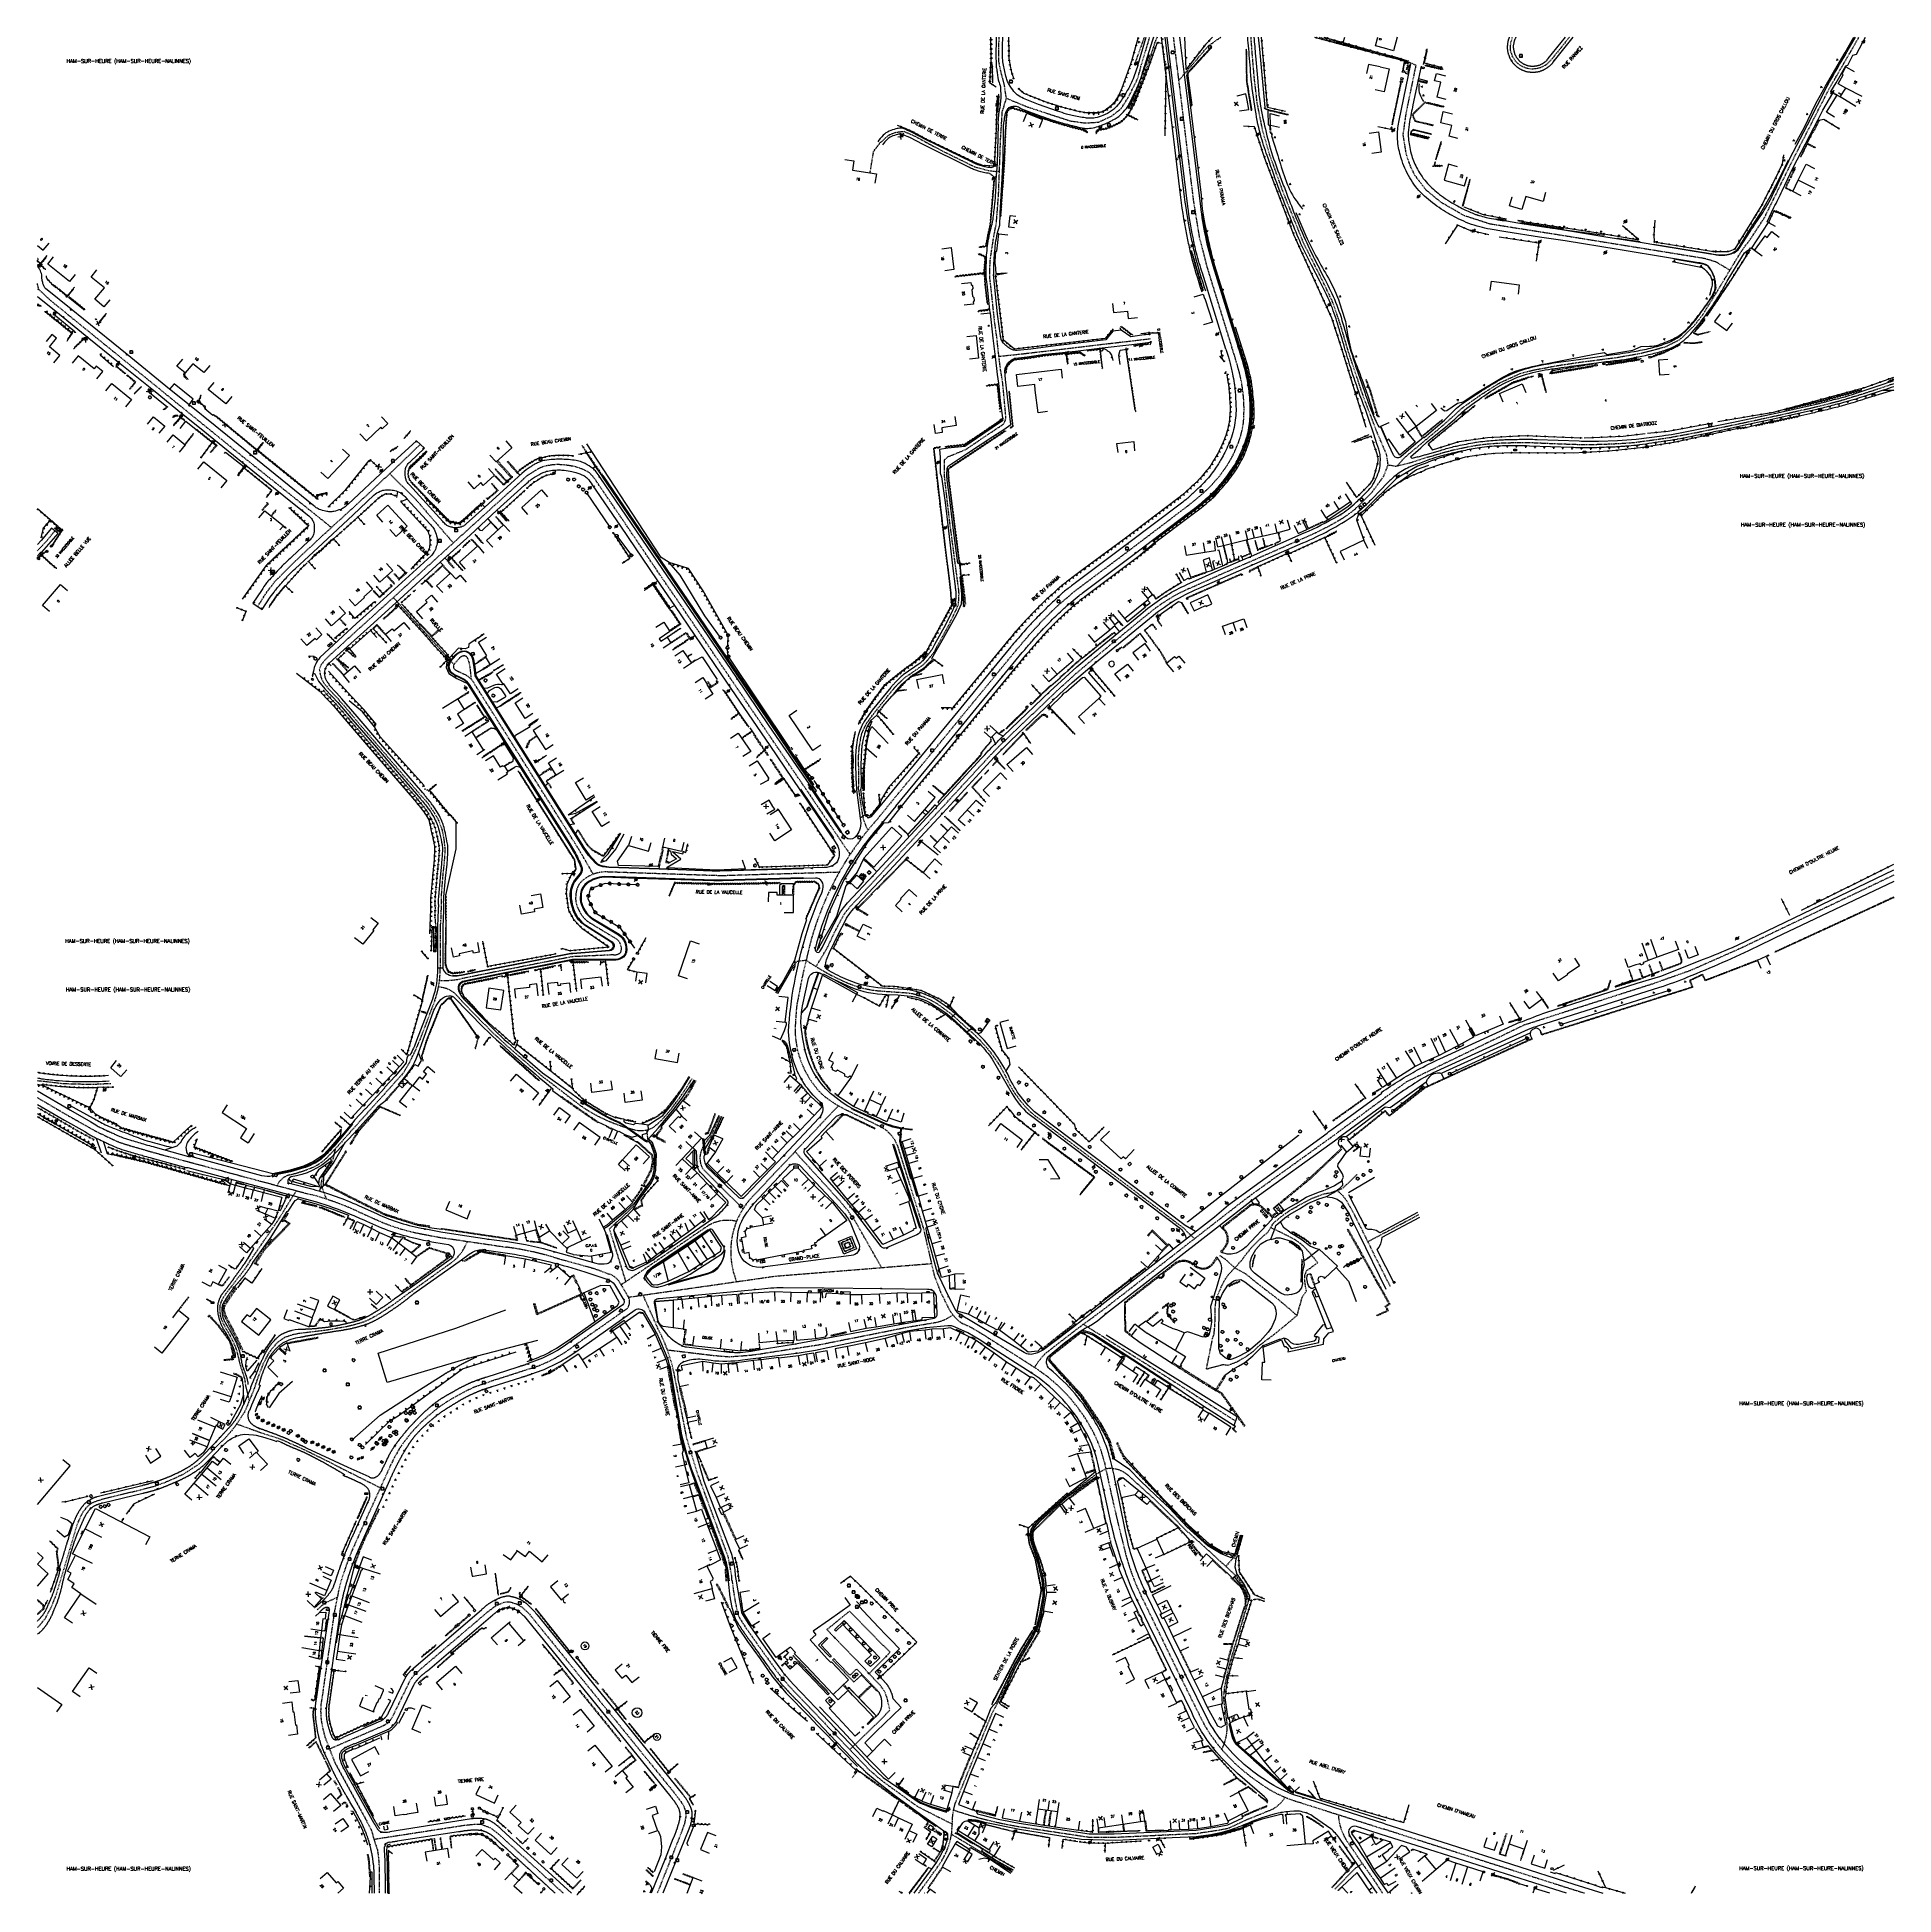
# Model space of a CAD drawing. Header units: millimetres. Extents: x 151000 to 152000, y 111999 to 113000.
import ezdxf
from ezdxf.enums import TextEntityAlignment as Align

# ---------------------------------------------------------------- set-up
doc = ezdxf.new("R2010")
doc.units = ezdxf.units.MM
doc.linetypes.add('DASHED', pattern=[0.75, 0.5, -0.25])
doc.layers.get('0').update_dxf_attribs({"linetype": 'CONTINUOUS'})
for name, color, linetype in [('W0001', 6, 'DASHED'), ('W0008', 7, 'CONTINUOUS'), ('W0017', 7, 'CONTINUOUS'), ('W0100', 7, 'CONTINUOUS'), ('W0105', 7, 'CONTINUOUS'), ('W0112', 1, 'DASHED'), ('W0211', 2, 'CONTINUOUS'), ('W0220', 5, 'DASHED'), ('W0300', 7, 'CONTINUOUS'), ('W0302', 3, 'CONTINUOUS'), ('W0310', 3, 'CONTINUOUS'), ('W0322', 7, 'CONTINUOUS'), ('W0330', 7, 'CONTINUOUS'), ('W0334', 7, 'CONTINUOUS'), ('W0400', 7, 'CONTINUOUS'), ('W0420', 7, 'CONTINUOUS'), ('W0430', 7, 'CONTINUOUS'), ('W0432', 7, 'CONTINUOUS'), ('W0454', 7, 'CONTINUOUS'), ('W0469', 7, 'CONTINUOUS'), ('W0471', 7, 'CONTINUOUS'), ('W0980', 7, 'CONTINUOUS'), ('W0984', 7, 'CONTINUOUS'), ('W0989', 7, 'CONTINUOUS'), ('W0991', 7, 'CONTINUOUS'), ('W1102', 7, 'CONTINUOUS'), ('W1471', 7, 'CONTINUOUS')]:
    doc.layers.add(name, color=color, linetype=linetype)
doc.styles.get("Standard").update_dxf_attribs({"font": 'romans.shx', "width": 0.85})

# ---------------------------------------------------------------- blocks, each defined once
blk = doc.blocks.new('T420')
for p, q in [((0.7, 0.7), (-0.8, 0.7)), ((-0.8, 0.7), (-0.8, -0.8)), ((0.7, 0.7), (0.7, -0.8)), ((0.7, -0.8), (-0.8, -0.8))]:
    blk.add_line(p, q)
blk.add_ellipse((0, 0), major_axis=(-0.53, 0.53), ratio=1, start_param=3.926991, end_param=10.210176)
blk = doc.blocks.new('t211o')
at = {"color": 0, "linetype": 'Continuous'}
for p, q in [((-0.3, 0.5), (-0.3, 0)), ((0, 1), (0, 0)), ((0.3, 0.5), (0.3, 0))]:
    blk.add_line(p, q, dxfattribs=at)
blk = doc.blocks.new('t322o')
at = {"color": 0, "linetype": 'Continuous'}
for radius in [0.25, 0.15]:
    blk.add_circle((0, 0), radius, dxfattribs=at)
blk = doc.blocks.new('t310o')
at = {"color": 0, "linetype": 'Continuous'}
for centre, start, end in [((-0.5, 0.4), 216.8699, 323.1304), ((0.5, -0.4), 36.8699, 143.1303)]:
    blk.add_arc(centre, 0.625, start, end, dxfattribs=at)
blk = doc.blocks.new('t220o')
at = {"color": 0, "linetype": 'Continuous'}
for p, q in [((-0.25, 0.25), (0.25, 0.25)), ((-0.25, -0.25), (0.25, -0.25))]:
    blk.add_line(p, q, dxfattribs=at)
blk = doc.blocks.new('t991o')
at = {"color": 0, "linetype": 'Continuous'}
for p, q in [((-1, 1), (1, -1)), ((-1, -1), (1, 1))]:
    blk.add_line(p, q, dxfattribs=at)
blk = doc.blocks.new('T400')
for p, q in [((-0.15, 0.3), (0.15, 0.3)), ((-0.15, -0.25), (-0.15, 0.3)), ((-0.15, 0.15), (0.15, 0.15)), ((-0.15, 0), (0.15, 0)), ((0.15, 0.3), (0.15, -0.25)), ((-0.15, -0.15), (0.15, -0.15)), ((-0.15, -0.25), (-0.15, -0.3)), ((-0.15, -0.3), (0.15, -0.3)), ((0.15, -0.3), (0.15, -0.25))]:
    blk.add_line(p, q)
blk = doc.blocks.new('T471')
for p, q in [((-0.333334, 0.333334), (-0.333334, -0.333334)), ((-0.333334, 0.333334), (0.333334, 0.333334)), ((-0.333334, 0), (0, 0)), ((0.500001, 0.500001), (1.000002, 1.000002)), ((-0.500001, -0.500001), (-1.000002, -1.000002)), ((-0.333334, -0.333334), (0.333334, -0.333334))]:
    blk.add_line(p, q)
blk.add_ellipse((0, 0), major_axis=(0.471405, 0.471405), ratio=1, start_param=5.4977871438, end_param=11.780972451)
blk = doc.blocks.new('T300')
for p, q in [((-0.8, 0.5), (-0.9, 0.3)), ((-0.9, 0.3), (-0.9, 0.2)), ((-0.9, 0.2), (-0.7, 0.1)), ((-0.7, 0.6), (-0.8, 0.5)), ((-0.8, -0.1), (-0.7, 0.1)), ((-0.6, 0.7), (-0.7, 0.6)), ((-0.7, 0.1), (-0.7, 0.1)), ((-0.5, 0.7), (-0.6, 0.7)), ((-0.3, 0.6), (-0.5, 0.7)), ((-0.3, 0.6), (-0.2, 0.7)), ((-0.2, 0.6), (-0.3, 0.6)), ((-0.2, 0.7), (-0.1, 0.8)), ((-0.1, 0.8), (0.1, 0.8)), ((0.1, 0.8), (0.2, 0.7)), ((0.2, 0.7), (0.3, 0.6)), ((0.3, 0.6), (0.4, 0.5)), ((0.5, 0.5), (0.3, 0.5)), ((0.4, 0.5), (0.4, 0.5)), ((0.6, 0.4), (0.5, 0.5)), ((0.6, 0.4), (0.7, 0.3)), ((0.7, 0.3), (0.7, 0.2)), ((0.7, 0.2), (0.7, 0.1)), ((0.7, 0.1), (0.7, -0.2)), ((-0.8, -0.2), (-0.8, -0.1)), ((-0.7, -0.3), (-0.8, -0.2)), ((-0.8, -0.2), (-0.8, -0.2)), ((-0.7, -0.4), (-0.7, -0.3)), ((-0.5, -0.5), (-0.7, -0.4)), ((-0.4, -0.5), (-0.5, -0.5)), ((-0.4, -0.5), (-0.3, -0.5)), ((-0.3, -0.5), (-0.3, -0.4)), ((-0.3, -0.6), (-0.3, -0.5)), ((-0.3, -0.5), (-0.3, -0.5)), ((-0.2, -0.7), (-0.3, -0.6)), ((-0.1, -0.8), (-0.2, -0.7)), ((0.1, -0.8), (-0.1, -0.8)), ((0.2, -0.7), (0.1, -0.8)), ((0.3, -0.5), (0.2, -0.5)), ((0.3, -0.6), (0.2, -0.7)), ((0.2, -0.7), (0.2, -0.7)), ((0.5, -0.4), (0.3, -0.5)), ((0.3, -0.5), (0.3, -0.6)), ((0.3, -0.5), (0.3, -0.5)), ((0.6, -0.3), (0.5, -0.4)), ((0.7, -0.2), (0.6, -0.3)), ((0.6, -0.3), (0.6, -0.3))]:
    blk.add_line(p, q)
blk = doc.blocks.new('t330o')
at = {"color": 0, "linetype": 'Continuous'}
for p, q in [((0.25, -0.25), (-0.25, 0.25)), ((-0.25, -0.25), (0.25, 0.25)), ((-0.25, 0.25), (-0.25, -0.25)), ((0.25, 0.25), (-0.25, 0.25)), ((0.25, -0.25), (0.25, 0.25)), ((-0.25, -0.25), (0.25, -0.25)), ((-0.25, -0.25), (-0.25, -0.25))]:
    blk.add_line(p, q, dxfattribs=at)
blk = doc.blocks.new('t112o')
at = {"color": 0, "linetype": 'Continuous'}
for p, q in [((-0.5, 0.5), (0.5, 0.5)), ((-0.5, -0.5), (-0.5, 0.5)), ((0.5, 0.5), (0.5, -0.5)), ((0.5, -0.5), (-0.5, -0.5))]:
    blk.add_line(p, q, dxfattribs=at)
blk = doc.blocks.new('T454')
for p, q in [((-0.25, 0.25), (0.25, -0.25)), ((-0.25, -0.25), (0.25, 0.25)), ((0.75, 0.75), (0.375, 0.375)), ((-0.375, -0.375), (-0.75, -0.75))]:
    blk.add_line(p, q)
blk.add_ellipse((0, 0), major_axis=(0.354, 0.354), ratio=1, start_param=5.49778714, end_param=11.78097245)
blk = doc.blocks.new('t105o')
for p, q in [((-0.5, 0), (0.5, 0)), ((0.5, 0), (0.2, 0.1)), ((0.5, 0), (0.2, -0.1))]:
    blk.add_line(p, q)
blk = doc.blocks.new('T469')
at = {"color": 0, "linetype": 'Continuous', "flags": 128}
for points in [[(-0.4, 0.4), (0.4, -0.4)], [(-0.4, -0.4), (0.4, 0.4)]]:
    blk.add_lwpolyline(points, dxfattribs=at)
at = {"color": 0, "linetype": 'Continuous'}
blk.add_circle((0, 0), 0.5, dxfattribs=at)
blk = doc.blocks.new('T432')
at = {"flags": 128}
for points in [[(0.8, 0.8), (-0.8, 0.8)], [(-0.8, 0.8), (-0.8, 0)], [(0.8, 0.8), (-0.8, 0)], [(-0.8, 0), (0.8, 0)], [(-0.4, 2.1), (0.4, 2.1)], [(-0.4, 2.1), (-0.4, 1.3)], [(-0.4, 1.3), (0.4, 1.3)], [(0, 1.7), (0.4, 1.7)], [(0.4, 1.3), (0.4, 1.7)], [(0.8, 0), (0.8, 0.8)]]:
    blk.add_lwpolyline(points, dxfattribs=at)
blk = doc.blocks.new('T430')
at = {"flags": 128}
for points in [[(0.8, 0.8), (-0.8, 0.8)], [(-0.8, 0.8), (-0.8, 0)], [(0.8, 0.8), (-0.8, 0)], [(-0.8, 0), (0.8, 0)], [(-0.4, 2.1), (0.4, 2.1)], [(-0.4, 2.1), (-0.4, 1.3)], [(-0.4, 1.7), (0, 1.7)], [(-0.4, 1.3), (0.4, 1.3)], [(0.8, 0), (0.8, 0.8)]]:
    blk.add_lwpolyline(points, dxfattribs=at)
blk = doc.blocks.new('T1471')
at = {"color": 0, "linetype": 'Continuous', "flags": 128}
blk.add_lwpolyline([(-0.75, -0.5), (-0.75, 0.5), (0.75, 0.5), (0.75, -0.5), (-0.75, -0.5)], dxfattribs=at)

msp = doc.modelspace()

# ---------------------------------------------------------------- linework, layer by layer
at = {"layer": 'W0001', "flags": 128}
for points in [[(151522, 112967.1), (151520.9, 112974.5), (151518.8, 112982.6), (151517.9, 112987.3), (151517.9, 112994.9), (151518.2, 113000)], [(151594.5, 112984.3), (151599, 112999.2), (151599.2, 113000)], [(151611.9, 113000), (151614.8, 112976.6), (151622.6, 112912.8), (151625.9, 112892.3), (151630.4, 112875), (151643.5, 112832.7), (151643.5, 112832.7)], [(151614.8, 112976.6), (151614.8, 112976.6), (151619.1, 112981.6), (151630.8, 112995.3), (151635.6, 112998.7), (151637.6, 113000)], [(151710.1, 112746), (151718.9, 112754.7), (151725.3, 112763.5), (151727.7, 112769.6), (151726.8, 112775.2), (151721.3, 112788.1), (151713.8, 112807.9), (151706.2, 112830.8), (151702.1, 112844.7), (151697.9, 112857.1), (151692.3, 112868.9), (151682.2, 112888.9), (151670.9, 112917.1), (151664, 112936.3), (151660.2, 112949.2), (151657.2, 112964.2), (151655.6, 112977.9), (151654.4, 112991.9), (151653.8, 113000)], [(151690.6, 113000), (151703.7, 112996.4), (151721.1, 112991.6), (151730.7, 112989.1), (151737.3, 112987.2), (151742.6, 112985), (151737.2, 112958.8), (151735.6, 112947.4), (151737.3, 112937), (151739.3, 112931.1), (151741.7, 112926), (151748, 112917.8), (151755.8, 112911.3), (151768.3, 112904.1), (151782.4, 112899.5), (151794.3, 112897.6), (151814.6, 112894.4), (151898.1, 112880.9), (151904.1, 112879.1), (151911.8, 112874.5), (151911.8, 112874.5)], [(151727.7, 112769.6), (151732.2, 112768.8), (151737.1, 112774), (151758.8, 112792.2), (151767.4, 112800.1), (151778, 112807.6), (151787.8, 112813.8), (151799.5, 112819.1), (151806, 112820.7), (151819.6, 112823.2), (151830.2, 112824.8), (151850.5, 112827.4), (151864.2, 112829.8), (151877, 112833.2), (151885, 112837.2), (151892.2, 112844.2), (151897.1, 112850.4), (151905.2, 112863.5), (151911.8, 112874.5), (151918.2, 112885), (151922.7, 112891), (151930.3, 112902.6), (151945.8, 112934.1), (151965.2, 112972.1), (151981.3, 113000)], [(151825.3, 113000), (151815.6, 112987.9), (151813.6, 112985.8), (151812.3, 112984.8), (151809.9, 112983.6), (151807.3, 112982.9), (151804.8, 112982.8), (151802, 112983.3), (151799.5, 112984.4), (151797.5, 112985.8), (151795.7, 112987.9), (151794.5, 112990), (151793.7, 112992.4), (151793.5, 112994.7), (151793.9, 112997.6), (151794.7, 113000)], [(151448.6, 112926.8), (151450.5, 112938.5), (151453.9, 112943), (151458.5, 112947.2), (151462.6, 112948.8), (151466.7, 112949.3), (151472.1, 112947), (151486.4, 112939.3), (151504.6, 112930.3), (151511.7, 112928.3), (151516.2, 112927.7), (151518.3, 112927.8)], [(151000, 112864.2), (151000.8, 112864.1), (151000, 112867.3)], [(151000.8, 112864.1), (151007.1, 112858.2), (151021.8, 112846.2), (151068, 112808.7), (151107.1, 112776.9), (151143.9, 112747.5), (151158.5, 112735.8)], [(151518, 112828.1), (151530.5, 112829.4), (151575.9, 112834.8), (151599.8, 112837.6)], [(151748.9, 112773.7), (151756.9, 112776.1), (151762.1, 112777.5), (151765.7, 112778.3), (151770.6, 112779.3), (151775.4, 112780.2), (151780.3, 112780.8), (151783.8, 112781.1), (151788.5, 112781.4), (151795.6, 112781.6), (151804.6, 112781.6), (151819, 112781), (151827, 112780.7), (151835.4, 112780.5), (151845.1, 112780.8), (151852.1, 112781.1), (151860.4, 112781.7), (151870.1, 112783), (151879.7, 112784.4), (151894.1, 112787.1), (151918.9, 112792.2), (151939.3, 112796.6), (151956.8, 112800.5), (151971.7, 112804.3), (151984.4, 112808.2), (151994.4, 112811.5), (152000, 112813.4)], [(151118.7, 112693.3), (151123.5, 112700.9), (151128.1, 112706.9), (151138.4, 112717.2), (151151.4, 112729.4), (151176.3, 112752.2), (151195.7, 112770.4), (151206.3, 112780.6)], [(151189.8, 112764.9), (151203.8, 112751), (151224.1, 112727.5)], [(151748.9, 112773.7), (151739.8, 112770.7), (151732.2, 112768.8), (151732.2, 112768.8)], [(151000, 112723.2), (151005.7, 112729.4), (151009.4, 112734)], [(151212.5, 112675.2), (151195.4, 112694.1), (151191.8, 112698.1)], [(151212.5, 112675.2), (151224.4, 112662.1)], [(151413.2, 112596.1), (151437.8, 112559.7)], [(152000, 112548.5), (151934.8, 112517.4), (151918.4, 112509.5), (151890.4, 112497.1), (151870, 112489.9), (151800.8, 112467.7), (151737.4, 112437.1), (151699.3, 112409)], [(151039.5, 112436.2), (151029.1, 112435.7), (151014.1, 112436.1), (151004, 112437.3), (151000, 112437.7)], [(151328.2, 112411.3), (151328.8, 112405.9), (151331, 112404), (151333.2, 112397.9), (151332.7, 112389.4), (151331.8, 112385.8), (151330.3, 112382.8), (151328.2, 112380.1), (151324.1, 112374.4), (151322.1, 112371.4), (151320.4, 112369.3), (151308.1, 112357.9), (151317, 112329.4)], [(151160.5, 112401.1), (151158.8, 112393.9), (151153.5, 112386.3), (151152.7, 112382), (151155.6, 112374)], [(151454.8, 112337.1), (151440.9, 112361.6), (151436.7, 112367.7), (151432.3, 112373), (151408.1, 112399.6)], [(151114.7, 112340.8), (151129.5, 112362.4), (151139.5, 112378.5)], [(151114.7, 112341), (151113.2, 112338.5), (151111.6, 112336.1), (151109.7, 112333.6), (151107.8, 112331.2), (151105.9, 112328.7), (151103.4, 112325.5), (151101.6, 112323.1), (151100.1, 112320.9), (151099.1, 112318.9), (151098.4, 112317), (151098.2, 112314.8), (151098.3, 112313), (151098.7, 112310.8), (151099.1, 112309.3), (151099.7, 112308), (151100.2, 112306.9), (151101.6, 112304.2), (151103.2, 112301.5), (151104.8, 112298.5), (151105.9, 112296.2), (151106.8, 112294), (151107.5, 112292), (151107.9, 112290.3), (151109, 112285.4), (151111, 112279.2), (151111.6, 112277.2), (151111.9, 112275.4), (151112.1, 112273.8), (151114.1, 112265.2)], [(151318.5, 112321.2), (151397.3, 112332.5), (151481.6, 112339.3)], [(151201.8, 112324.5), (151198.2, 112321.9), (151195.4, 112319.8), (151192.1, 112317.4), (151187.1, 112314), (151182.2, 112311), (151178.2, 112308.8), (151175.8, 112307.8), (151173.7, 112307.1), (151170.2, 112306.1), (151166.4, 112305.2), (151163.5, 112304.7), (151159.9, 112304.1), (151157.1, 112303.6), (151153.6, 112303.1), (151150.2, 112302.7), (151147, 112302.3), (151144.2, 112302), (151140.9, 112301.6), (151137.1, 112300.8), (151133.2, 112299.4), (151129.6, 112297), (151126.3, 112293.4), (151124.2, 112290.3), (151122.4, 112286.8), (151121.2, 112284.2), (151119.5, 112279.7), (151118.4, 112276.7), (151117.8, 112275.1), (151116.5, 112271), (151113.9, 112264.8), (151112.5, 112261.4), (151111.7, 112259.5), (151109.2, 112255.6), (151106.6, 112251.7), (151104.5, 112249.1), (151101.8, 112245.9)], [(151563.5, 112306.6), (151587.4, 112291.5), (151612.2, 112275.8), (151645.5, 112254.4)], [(151265.9, 112282.8), (151260.1, 112280.9), (151252.4, 112278.4), (151245.5, 112276.2), (151234.9, 112272.5), (151229.9, 112270.1), (151224.3, 112267), (151220.4, 112264.7), (151216, 112261.7), (151211.3, 112257.8), (151206.6, 112253.7), (151203.7, 112250.7), (151199.6, 112245.9), (151197.2, 112242.7), (151195.3, 112240), (151192.4, 112234.9), (151190.5, 112231.1), (151174.6, 112196.1), (151171.5, 112189.2), (151169.3, 112184.2), (151167.7, 112180.1), (151166, 112175.5), (151164.2, 112170.2), (151162.8, 112165.6), (151160, 112151.8), (151153.3, 112105.2), (151152.8, 112101.9), (151152.6, 112098.2), (151152.7, 112095.2), (151153.1, 112092.1), (151153.8, 112088.6), (151154.9, 112084.4), (151157.2, 112078.3), (151160.4, 112070.1), (151175.7, 112042.1), (151178.2, 112037.4), (151180, 112033.8), (151181.6, 112028.1), (151183.2, 112023.4), (151183.8, 112018.8), (151184.1, 112014.4), (151184.2, 112000)], [(151000, 112143.3), (151000.7, 112143.8), (151004.2, 112147.9), (151007.5, 112154.2), (151010.2, 112160.9), (151021.6, 112199), (151023.8, 112203.9), (151025.2, 112206.3), (151027.6, 112209), (151029.5, 112210.4), (151034.3, 112212.2), (151050.2, 112216.1), (151056.1, 112217.5), (151063.8, 112219.6), (151069.2, 112221.6), (151074.3, 112223.8), (151079.1, 112226.1), (151087.4, 112231.5), (151091.9, 112235.9), (151095.5, 112239.6), (151098.4, 112242.6), (151101.8, 112245.9)], [(151107.3, 112252.9), (151119.6, 112248.5), (151122.8, 112247.4), (151130.1, 112245.1), (151132.6, 112244.1), (151135.7, 112242.6), (151140.4, 112240.6), (151146.7, 112237.6), (151152.2, 112234.9), (151156.5, 112232.8), (151164.6, 112228.6), (151184.8, 112218.5)], [(151648.6, 112192.9), (151645.6, 112182.3), (151644.3, 112180.7), (151640.2, 112176.2)], [(151374.2, 112168.7), (151375.3, 112160.7), (151376.2, 112155.7), (151376.8, 112152.7), (151377.6, 112149.9), (151378.4, 112148.1), (151381.1, 112143.9), (151389.2, 112132.4), (151397.6, 112120.7), (151401.2, 112116), (151405.5, 112111.1), (151410.8, 112105.6), (151418.8, 112097.2), (151433.7, 112081.6), (151447.6, 112067)], [(151150.7, 112152.7), (151153.4, 112155.1), (151155.8, 112156.9), (151161.6, 112159.5)], [(151157.3, 112077.8), (151185.4, 112089.9), (151188.2, 112091.4), (151189.9, 112092.9), (151191.2, 112094.8), (151200.3, 112113.6), (151201.3, 112115.5), (151202.6, 112117.1), (151203.8, 112118.3), (151206, 112120.4), (151242.8, 112151.8), (151245.7, 112154), (151248.1, 112155.5), (151251.4, 112156.8), (151253, 112157.1), (151254.6, 112157), (151258.2, 112155.9), (151260.9, 112154.3), (151264.5, 112151.1), (151343.4, 112053.8), (151347.9, 112047.7), (151349.2, 112044.1), (151349.3, 112041.3), (151348.7, 112037.8), (151346.5, 112031.7), (151333.9, 112000)], [(151437.6, 112077.5), (151454.6, 112093.9), (151456.8, 112096.1), (151459.3, 112098.8), (151457.9, 112104.7), (151456.6, 112108.5), (151454.1, 112112), (151443.4, 112123.3), (151425.3, 112142.1), (151437.5, 112152), (151459.4, 112129.8), (151448.1, 112118.4)], [(151454.5, 112061), (151447.6, 112067)], [(151454.5, 112061), (151474.1, 112046.8), (151492.9, 112037.3)], [(151283.4, 112000), (151248.5, 112031.9), (151244.5, 112035), (151239.4, 112037), (151235.8, 112037.1), (151229.9, 112036.5), (151181.4, 112029)], [(151525.3, 112012.1), (151492.4, 112031.8)]]:
    msp.add_lwpolyline(points, dxfattribs=at)
for points in [[(151442.4, 112594.7), (151442.4, 112594.7), (151442.6, 112600.9), (151442.4, 112608.9), (151442.4, 112609.7), (151442.4, 112612.8), (151442.8, 112617.6, -0.009953), (151442.8, 112617.7, -0.002454), (151443, 112618.7, -0.010585), (151443.4, 112621.4, -0.01031), (151443.9, 112624, -0.016303), (151444.6, 112625.9, -0.016846), (151445.5, 112627.9, -0.013579), (151446.3, 112629.4, -0.013086), (151447.1, 112630.9), (151451.1, 112636.3), (151461, 112648.6, -0.005608), (151462.1, 112649.9, -0.005713), (151463.3, 112651.1, -0.010225), (151465.4, 112653.2, -0.009864), (151467.6, 112655.2), (151476.5, 112661.3, 0.016396), (151478.6, 112663.3, 0.02562), (151479.8, 112664.6, 0.002821), (151480.8, 112665.8, 0.002374), (151482, 112667.3, 0.03227), (151483.3, 112669.1, 0.020736), (151484.8, 112672), (151490.7, 112682.7), (151494.5, 112690.5, 0.033595), (151495.7, 112693.2, 0.060719), (151496.2, 112695.1, 0.010186), (151496.4, 112697.4, 0.009539), (151496.5, 112699.9, 0.029339), (151496.4, 112701.7, 0.017767), (151496.1, 112704.2), (151494.7, 112714.6), (151491.8, 112736.8), (151490.2, 112750), (151488.7, 112763.4), (151488.7, 112763.4), (151488.7, 112764.1), (151488.7, 112772.3), (151490.6, 112774), (151493.2, 112775), (151500.2, 112777.9), (151510.2, 112784.7), (151520.7, 112791.7), (151521.2, 112793), (151521.8, 112794.8), (151520.9, 112804.8), (151520, 112814.3), (151518.9, 112820.8), (151518, 112828.1), (151516.9, 112838), (151515.7, 112846.6), (151513.8, 112864.5), (151513.1, 112870.3), (151513.1, 112875), (151513.3, 112879.7), (151514.2, 112885.9), (151515.3, 112893), (151516.6, 112899.5), (151517.8, 112914.8), (151518.9, 112944.9), (151519.8, 112959.7), (151522, 112967.1), (151533.2, 112962.5), (151556.4, 112954.9), (151564.3, 112953.8), (151571.6, 112954.2), (151578.9, 112957.6), (151583.8, 112961.5), (151587.5, 112967.2), (151592.9, 112978), (151594.5, 112984.3)], [(151459.9, 112587.8), (151483.8, 112616.8), (151504.8, 112642.4), (151517.4, 112657.7), (151528, 112670.6), (151529.3, 112672.1, -0.004363), (151533.5, 112677, -0.006719), (151536.3, 112680.1, -0.000073), (151538.7, 112682.7, -0.001328), (151538.9, 112682.9, -0.006227), (151541.7, 112685.9, -0.004746), (151545.5, 112689.7, -0.008001), (151548.8, 112692.9, -0.006296), (151553.1, 112696.7, -0.005412), (151554.9, 112698.2, -0.002202), (151559.1, 112701.8, -0.015602), (151559.6, 112702.2, 0.004263), (151560.9, 112703.1), (151589.6, 112724.6), (151598.8, 112731.6), (151618.2, 112746.3, 0.006484), (151622.4, 112749.6, 0.011034), (151624.7, 112751.5, 0.001143), (151629.4, 112755.6, 0.006068), (151630.2, 112756.4, 0.023529), (151633, 112759.2, 0.014729), (151637.3, 112764.2, 0.017218), (151640.3, 112768.4, 0.020772), (151642.5, 112771.9, 0.01837), (151644.1, 112774.9, 0.013276), (151646.1, 112779.4, 0.018273), (151647.9, 112784.1, 0.022579), (151648.9, 112788, 0.027206), (151649.7, 112792.3, 0.026146), (151650, 112796.9, 0.011137), (151650, 112802.1, 0.015346), (151649.8, 112805.7, 0.006991), (151649.3, 112809.9, 0.012154), (151649, 112812.2, 0.010872), (151648.2, 112816.4, 0.013352), (151647.4, 112819.8, 0.003304), (151646.8, 112822, 0.001261), (151645.1, 112827.8, 0.00425), (151645.1, 112827.9, 0.000488), (151644.6, 112829.5), (151643.5, 112832.7)], [(151413.2, 112596.1), (151374.1, 112653.5), (151356.6, 112679.3), (151345.6, 112695.5), (151336.1, 112709.3), (151316.6, 112738.1), (151301.3, 112760.5, 0.055132), (151298.4, 112764.3, 0.094048), (151295.5, 112766.4, 0.025813), (151290.9, 112768.2, 0.040445), (151287.6, 112769, 0.022515), (151282.9, 112769.6, 0.030455), (151279.2, 112769.7, 0.032778), (151275.2, 112769.2, 0.04343), (151272, 112768.4, 0.039375), (151269.8, 112767.4, 0.014995), (151265.2, 112764.6, 0.036177), (151263.1, 112763.1, 0.021887), (151260.5, 112760.6), (151245.7, 112747.2), (151231.2, 112734), (151215, 112719.3), (151191.1, 112697.5), (151172.1, 112680.3), (151156.3, 112665.9), (151152.8, 112661.9), (151151.9, 112659.4), (151152.4, 112656.6), (151153.1, 112654.4), (151154.1, 112652.3), (151156.8, 112649), (151164.1, 112641.2), (151174.1, 112629.3), (151201.3, 112597.6), (151210.5, 112587.1), (151213.7, 112582.3), (151215.9, 112578.6), (151218, 112573), (151219, 112567.7), (151219.6, 112562.1), (151219.1, 112555.1), (151218.4, 112548.8), (151217.5, 112537.2), (151217.5, 112531.4), (151217.3, 112525.1), (151217, 112521.1)], [(151442.4, 112594.7), (151443.2, 112588.8), (151444.6, 112580.2, 0.078122), (151447.4, 112572.9)], [(151398.3, 112484.9), (151406, 112498.3), (151409.3, 112502.2), (151414.1, 112502.8, 0.049625), (151435.9, 112490.7, 0.088812), (151455.1, 112486.1), (151469.3, 112485.1, -0.11549), (151485.5, 112478.7, -0.018584), (151493.4, 112472.8), (151505.3, 112462.1, -0.082845), (151521.2, 112440.9, 0.107204), (151536.2, 112419.9), (151617.4, 112358.5), (151623.3, 112352.7)], [(151000, 112428.7), (151016.2, 112419.2), (151027.1, 112413.1, 0.010795), (151030.9, 112410.9, 0.01704), (151033.1, 112409.8, 0.000036), (151036.7, 112408.1, 0.000358), (151037, 112407.9, 0.000508), (151039.4, 112406.8, 0.000648), (151041.3, 112405.9, 0.021746), (151044.1, 112404.7, 0.013496), (151049, 112403.1, 0.002285), (151050, 112402.8, 0.000333), (151057.3, 112400.7, 0.003444), (151058.5, 112400.3, 0.001097), (151062.7, 112399.1), (151081.8, 112394)], [(151431.5, 112424.3), (151383.7, 112373.7, 0.278726), (151376.7, 112329.5)], [(151380.1, 112368.8), (151358.9, 112389.9, -0.174155), (151357.2, 112397.5, -0.131208), (151360.2, 112404.6), (151362.9, 112408), (151367.9, 112418.9)], [(151537.2, 112283.4, -0.065414), (151543.2, 112291), (151560.4, 112304.3), (151574.4, 112314.6), (151635.2, 112361.9), (151652.2, 112375.1), (151699.3, 112409)], [(151376.6, 112362, 0.2136), (151360.3, 112359), (151314.5, 112327.8)], [(151201.8, 112324.5), (151223.9, 112340.4, 0.132412), (151231.6, 112351.2)], [(151374.2, 112168.7), (151374.1, 112171), (151372.2, 112181.2), (151355.6, 112226.3), (151350, 112244.6), (151343.6, 112277.2, 0.076539), (151334.4, 112304.1), (151326.3, 112322.3)], [(151339.4, 112292.8), (151363.3, 112289.9), (151372.7, 112289.1), (151384.7, 112290), (151389.6, 112290.7), (151421.8, 112295.7), (151469, 112305.1), (151483.4, 112307.5, 0.126345), (151493.2, 112311.7)], [(151555.5, 112214.7), (151570.4, 112225.8), (151575.5, 112228.8, -0.211483), (151586.8, 112225.9), (151601.2, 112212.9), (151608.6, 112205.9), (151617.9, 112196.4), (151630.9, 112184.7), (151645.6, 112171.2), (151649.8, 112165.4), (151651.5, 112162.3), (151652.1, 112159.9), (151652.3, 112157.4), (151641.8, 112122.2), (151639.4, 112110.7), (151638.9, 112105), (151640.8, 112091.1, -0.120442), (151638, 112077.5)], [(151474.7, 112000), (151485.9, 112015.5, 0.106589), (151492.5, 112031.9), (151492.9, 112037.3, -0.077893), (151494.5, 112048.5), (151514.5, 112097.4), (151517.5, 112103), (151525.6, 112120), (151529, 112126.7), (151534.9, 112136.5), (151536.6, 112139.6), (151538.8, 112144), (151540.4, 112150.1), (151542.1, 112159.8), (151542.2, 112164.2), (151541.7, 112168.3), (151538.7, 112181), (151535.7, 112189.1), (151535.2, 112192.6), (151535.8, 112195.7), (151537.6, 112198.4), (151540.5, 112201.5), (151555.5, 112214.7)], [(151493.6, 112044.9, 0.041336), (151528.6, 112036), (151566.5, 112030.3), (151580.1, 112030.2), (151624.4, 112032.3), (151637, 112034.2), (151641.9, 112035.2), (151651.5, 112039.7), (151663.1, 112044.4, 0.182544), (151672.1, 112051.8)], [(151713.4, 112016.6), (151706.9, 112026.2, -0.149887), (151701, 112042.3)]]:
    msp.add_lwpolyline(points, format="xyb", dxfattribs=at)
at = {"layer": 'W0001'}
for points in [[(151419.5, 112499.3), (151425.1, 112508.6), (151429.5, 112517.8), (151434.6, 112527.5), (151436.1, 112529.5), (151438.2, 112532), (151452.3, 112547.1), (151485.4, 112582.8), (151510.3, 112609.8, -0.014174), (151517.8, 112617.7, -0.004488), (151521.9, 112621.7), (151547.2, 112645.9), (151555.2, 112653.3), (151561.5, 112658.9), (151569.3, 112665.4), (151595.9, 112687.3), (151599.8, 112690.4, -0.064202), (151620.3, 112702.9), (151638.8, 112711.2), (151650.4, 112716.2), (151655, 112718.2), (151683.4, 112730.7, 0.029014), (151701.7, 112740, 0.045765), (151710.1, 112746, 0.066654)], [(151299.4, 112549.1, 0.006662), (151290.9, 112563.7), (151234.8, 112652.7, 0.129658), (151230.6, 112656.4), (151227.3, 112658, -0.010828), (151225.1, 112659.2, -0.439147), (151224.5, 112662.2), (151227.2, 112665.3, -0.079264), (151228.1, 112666.1, -0.060326), (151229.4, 112666.6, -0.255988), (151231.3, 112666.1, -0.136898), (151232.5, 112663.4), (151233, 112660.3), (151233.7, 112654.1)], [(151459.9, 112587.8), (151452.5, 112578.7, 0.043436), (151435.5, 112556.1, 0.076793), (151415.8, 112509.8), (151412, 112493.5), (151409.1, 112478.5, 0.019719), (151408.2, 112464.7, 0.191964), (151422.7, 112430.5, 0.067344), (151436.9, 112421.5), (151454.2, 112413.1, -0.174903), (151463.2, 112403.2), (151477.2, 112358.6), (151483.1, 112333), (151486.6, 112323.9), (151490.6, 112315.7, 0.113803), (151497.6, 112307.4), (151502.9, 112305), (151509.1, 112301.3), (151513.3, 112298.6), (151537.3, 112283.3), (151541.6, 112280.3, -0.111292), (151568.3, 112249.5, -0.064287), (151574.7, 112232.6), (151578.6, 112214.7), (151582, 112199.9, 0.011557), (151584.8, 112188.9, 0.038008), (151590.5, 112169.7, 0.000633), (151590.6, 112169.4, 0.010945), (151594.7, 112160), (151615.6, 112117), (151628.5, 112091, 0.093882), (151651.7, 112064.4, 0.027342), (151662.7, 112056.6, 0.065369), (151679, 112049.3), (151725, 112034.7)], [(151432, 112550.1), (151369.1, 112548.2), (151364.6, 112548.3), (151322.8, 112549.7), (151305.6, 112550.3), (151303.8, 112550.1, 0.157937), (151293.2, 112545.2, 0.10203), (151290.7, 112541.2, 0.068392), (151290, 112536.7, 0.126492), (151291.1, 112531, 0.027406), (151292.8, 112527.7, 0.084349), (151296, 112524, 0.038006), (151297.9, 112522.7), (151311.8, 112514.3, -0.298336), (151314.5, 112507.6, -0.223987), (151313.5, 112506.3, -0.133296), (151310.4, 112505.6), (151288.2, 112504.6), (151246.1, 112496.3), (151228.7, 112492.8, -0.05948), (151216.7, 112491.8)], [(151217, 112521.1), (151217, 112498.5, -0.089174), (151214.2, 112481.2), (151205.7, 112459, -0.034671), (151202, 112450.7, -0.047509), (151197, 112441.8), (151171.1, 112413), (151161.8, 112402.5, -0.007999), (151155.7, 112396.1, -0.068124), (151151.2, 112392.6, -0.051564), (151143.9, 112389.4, -0.018543), (151136, 112387.1, 0.234538), (151129.1, 112381.3)], [(151216.1, 112488.2, -0.200094), (151225.8, 112483.9), (151228.7, 112480.7), (151241, 112468, 0.019287), (151256.3, 112453.7), (151271.2, 112440.8), (151293, 112424.1, 0.066059), (151313.5, 112413.8, 0.027001), (151322.9, 112411.1, 0.13771), (151331, 112412.2, 0.066805), (151337.9, 112418.3, 0.020258), (151343.8, 112425.6, 0.023905), (151352.7, 112439, 0.023905)], [(151081.8, 112394), (151135.1, 112379.7), (151147.7, 112376.4, -0.039747), (151171.7, 112367.8), (151181.7, 112363.3, 0.06381), (151207.8, 112355.1), (151216.8, 112353.4), (151225.1, 112352.2), (151242.9, 112349.6), (151252.8, 112348.1, -0.038692), (151278.1, 112342.7), (151300, 112336.6), (151308.4, 112333.5, -0.146291), (151313.4, 112329.6), (151318.5, 112321, -0.330317), (151317.3, 112314.7), (151288.8, 112294.7, -0.083079), (151265.9, 112282.8, -0.082215)]]:
    msp.add_lwpolyline(points, format="xyb", dxfattribs=at)
for points in [[(151629.8, 112282.5), (151633.1, 112298.9), (151633.9, 112301.4), (151634.3, 112305.6), (151634.5, 112310.1), (151634.4, 112314.8), (151635, 112319.7), (151635.7, 112321.7), (151637.1, 112325.3), (151639.1, 112329.5), (151641.5, 112333.2), (151648.6, 112340.8), (151650.5, 112343.5), (151654.1, 112347.9), (151658.3, 112352.2), (151662.9, 112356.2), (151665.9, 112361.1), (151670.1, 112364.6), (151674.7, 112367.9), (151680.7, 112371.3), (151686.1, 112374.2), (151693.2, 112376.9), (151696.9, 112377.5), (151703.3, 112379.9), (151711, 112387.3)], [(151700.1, 112378.7), (151703.2, 112375.9), (151704.6, 112374.2), (151707.9, 112368.5), (151712.1, 112360.4), (151720.2, 112343.9), (151728.7, 112327.1)], [(151744.1, 112365.6), (151737.3, 112361.9), (151729.5, 112357.7), (151723.9, 112354.8), (151721.1, 112353.3), (151716.7, 112351)], [(151664.4, 112358.7), (151669.4, 112356.4), (151673.3, 112354.4), (151677.4, 112352.3), (151681.9, 112348.9), (151684.8, 112345.8), (151689.7, 112339.7)], [(151636.9, 112343.7), (151639.9, 112341.7), (151645, 112337), (151651, 112333.7), (151656.4, 112329.3), (151663.2, 112324), (151668.6, 112319.9), (151678.6, 112311.3)], [(151678.6, 112311.3), (151681.4, 112321.2), (151683.6, 112324.5), (151683.2, 112326.9), (151682.7, 112330.8), (151682.8, 112333.1), (151683.7, 112335.4), (151689.7, 112339.7)], [(151629.8, 112282.5), (151638.6, 112284.9), (151641.6, 112284.6), (151646.3, 112286.4), (151651, 112289.1), (151654.9, 112292), (151658.5, 112295.3), (151663.1, 112298.8), (151666.5, 112301.3), (151669.2, 112303.5), (151678.6, 112311.3)], [(151833.4, 112000), (151808.5, 112007.9), (151725, 112034.7)], [(151699, 112002.3), (151709.9, 112013.4), (151713.8, 112016.1)], [(151713.4, 112016.6), (151720.4, 112006.6), (151724.7, 112000)]]:
    msp.add_lwpolyline(points, dxfattribs=at)
at = {"layer": 'W0008'}
for p, q in [((151669.6, 112361.5), (151671.3, 112358.8)), ((151674.7, 112356.2), (151671.3, 112358.8)), ((151664.6, 112352.3), (151667.1, 112352.9)), ((151669.6, 112353), (151667.1, 112352.9)), ((151613.2, 112292.6), (151618, 112301.9)), ((151658.7, 112297.5), (151663, 112302.4))]:
    msp.add_line(p, q, dxfattribs=at)
at = {"layer": 'W0008', "flags": 128}
for points in [[(151516.6, 113000), (151516.4, 112989, 0.009956), (151516.5, 112985.7, 0.018211), (151516.6, 112983.9, 0.002563), (151517, 112981.3, 0.002467), (151517.4, 112978.5, 0.030053), (151517.8, 112976.5, 0.016325), (151518.9, 112973.1), (151519.1, 112967.5), (151518.6, 112963.7), (151518.4, 112962, 0.014602), (151518, 112959.8, 0.014602), (151517.7, 112957.5, 0.014425), (151517.5, 112955.2, 0.014425), (151517.5, 112953), (151517, 112932), (151516.4, 112923.1, -0.002276), (151516.3, 112919.5, -0.005087), (151516.2, 112917.9, -0.000421), (151515.8, 112911.8, -0.001922), (151515.7, 112910.5, -0.012656), (151515.5, 112909, -0.002413), (151514.5, 112900.9, -0.02537), (151514.1, 112899.1, -0.010539), (151513.1, 112895.1, 0.011692), (151512.1, 112890.4, 0.020606), (151511.7, 112887.8, 0.001052), (151511.2, 112882.5, 0.005485), (151511.1, 112881.5, 0.009525), (151511.1, 112880.3, 0.001632), (151510.9, 112873.7, 0.02923), (151511, 112870.8, 0.015965), (151511.6, 112865.5), (151513, 112852.7), (151513.2, 112851.4), (151514.8, 112837.8), (151515.9, 112827.8), (151517.1, 112818.2), (151517.8, 112813.6), (151518.7, 112804.1), (151520, 112795), (151519.6, 112793.6), (151519.3, 112792.9), (151509.3, 112786.1), (151499.6, 112779.5), (151490.5, 112778.6), (151486, 112777.9), (151486.4, 112773.8), (151486.4, 112768.9), (151486.4, 112765.2), (151487, 112763.1), (151489, 112749.3), (151490.7, 112735.6), (151493.1, 112713.8), (151494.4, 112704, -0.017946), (151494.7, 112701.5, -0.029339), (151494.8, 112700, -0.009539), (151494.7, 112697.5, -0.010186), (151494.5, 112695.3, -0.060719), (151494.1, 112693.8, -0.033811), (151493, 112691.2), (151489.2, 112683.4), (151483.3, 112672.8, -0.020997), (151481.8, 112670, -0.03227), (151480.6, 112668.3, -0.002374), (151479.5, 112666.9, -0.002821), (151478.5, 112665.7, -0.02562), (151477.4, 112664.5, -0.01581), (151475.5, 112662.7), (151466.5, 112656.5, 0.010225), (151464.2, 112654.5, 0.010225), (151462.1, 112652.3, 0.005713), (151460.9, 112651, 0.005713), (151459.7, 112649.7), (151449.7, 112637.4), (151445.7, 112631.8, 0.013579), (151444.8, 112630.2, 0.013579), (151444, 112628.6, 0.016846), (151443.1, 112626.5, 0.016846), (151442.3, 112624.4, 0.010585), (151441.7, 112621.7, 0.010585), (151441.3, 112619, 0.002454), (151441.2, 112618, 0.009953), (151441.1, 112617.7), (151440.7, 112612.9), (151440.7, 112609.7), (151440.7, 112608.9), (151440.9, 112600.8), (151441.2, 112595.2), (151441.3, 112594.5)], [(151592.8, 112984.7), (151590.7, 112978.6, -0.015975), (151588.9, 112974.5, -0.025229), (151587.6, 112972, -0.013107), (151584, 112966.1, -0.027376), (151582.1, 112963.5, -0.068013), (151578.7, 112960.3, -0.058789), (151574, 112957.8, -0.040614), (151569.9, 112956.5, -0.061499), (151567.1, 112956.3, -0.030558), (151564.6, 112956.5, -0.010578), (151557.5, 112957.8, -0.025153), (151554.4, 112958.6, -0.016453), (151549.6, 112960.2), (151539.3, 112963.7), (151531.2, 112967, -0.046224), (151527.9, 112969, -0.072647), (151526.1, 112970.7, -0.025082), (151523.5, 112974.5, -0.047465), (151522.4, 112976.7, -0.032703), (151521.7, 112979, -0.011635), (151520.3, 112985.8, -0.038233), (151519.9, 112989.6, -0.025312), (151520, 112995.4), (151520.1, 113000)], [(151640.2, 112832), (151627.6, 112872.9, -0.0129), (151624.4, 112883.7, -0.0135), (151622.6, 112892.1, -0.0183), (151619.8, 112908.7), (151608.7, 113000, 0.1196)], [(151615.3, 113000), (151619.9, 112962.6), (151625.6, 112916), (151626.5, 112908.9, 0.0199), (151629.2, 112892.5, 0.0234), (151633.2, 112877), (151646.7, 112833.5), (151646.7, 112833.5)], [(151709.3, 112748.4, 0.0045), (151714.6, 112753.4, 0.037), (151718.8, 112758, 0.0529), (151723.1, 112767, 0.0467), (151723.4, 112775.1, 0.0243), (151721.6, 112780.9), (151720, 112786.1, 0.0132), (151712.5, 112807.2, -0.0105), (151707.5, 112821.8, -0.0045), (151704.2, 112832.8, 0.0044), (151700.5, 112845.4, 0.0255), (151696.5, 112856.9, 0.0189), (151690.8, 112868.5), (151686.4, 112877.1, -0.0123), (151680.7, 112888.7, -0.0133), (151675.6, 112901.1, -0.0032), (151669.3, 112917.1, -0.0055), (151663, 112934.8, -0.0151), (151659.3, 112946, -0.0267), (151656.2, 112960.5, -0.0212), (151653.7, 112979.5, 0.0017), (151652.6, 112993.8, 0.004685), (151652, 113000, 0.004685)], [(151655.4, 113000, 0.005523), (151656.2, 112990), (151657.4, 112976.2, 0.0102), (151658.2, 112967.8, 0.0242), (151661.1, 112952.3, 0.0197), (151664.9, 112937.8, 0.0138), (151669.5, 112924.8, 0.0008), (151672.5, 112917, 0.0049), (151677.4, 112904.3, 0.0121), (151683.8, 112889.2, 0.009), (151688.5, 112879.5, 0.0038), (151693.7, 112869.3, -0.0208), (151699.4, 112857.3, -0.0218), (151703.8, 112844.1, 0.0056), (151708.2, 112828.9, 0.0085), (151712.2, 112816.8), (151715.1, 112808.5, 0.0162), (151719, 112797.8, 0.0148), (151722.6, 112790.1), (151723.5, 112790.1), (151726.8, 112782.7), (151730.2, 112775.4, 0.1197), (151731.3, 112774, 0.1191), (151732.3, 112773.5, 0.2167), (151734.5, 112774.1), (151742.5, 112781.1), (151746.7, 112784.5), (151747.1, 112784.3), (151758.1, 112793.7), (151763.7, 112799.4, -0.0434), (151767.2, 112802.2, -0.0111), (151778, 112809.4, -0.0156), (151787.5, 112815.2, -0.0424), (151798.5, 112820.2, -0.0383), (151811.5, 112823.6, -0.0129), (151832.8, 112826.7), (151847.9, 112828.8, 0.0114), (151860.2, 112830.7, 0.0138), (151869, 112832.5, 0.0389), (151878.3, 112835.4, 0.058), (151884.8, 112838.9, 0.0469), (151893, 112847.3, 0.005), (151894.5, 112849.3, 0.0035), (151901.1, 112858.5, 0.0491), (151903.4, 112862.2, 0.0344), (151904.3, 112864.9, 0.0113), (151904.1, 112867.1, 0.0226), (151903.7, 112869.5, 0.0449), (151901, 112875.7, 0.1178), (151897.7, 112877.9, 0.048), (151894.8, 112878.5), (151879.7, 112881), (151851.5, 112885.6), (151823.1, 112890.2), (151809.2, 112892.3), (151791.1, 112895.2, -0.0052), (151782.6, 112896.5, -0.0194), (151777.1, 112897.8, -0.0259), (151771.1, 112899.7, -0.0225), (151765.8, 112902, -0.0305), (151756.3, 112907.4, -0.0457), (151747.2, 112914.4, -0.0635), (151740, 112923.1, -0.0568), (151735.2, 112933.3, -0.0438), (151733.1, 112941.5, -0.0318), (151732.7, 112946.2, -0.0586), (151733.4, 112954.2), (151739.9, 112985.7), (151739.9, 112985.7)], [(151747.7, 112775), (151743.8, 112773.7), (151743.7, 112773.9), (151740.7, 112773), (151739.7, 112774), (151745.2, 112778.7), (151748.9, 112782.1), (151759.4, 112790.6, 0.0091), (151767.6, 112798, -0.0266), (151778, 112805.8, -0.0239), (151788.1, 112812.4, -0.0504), (151800.6, 112817.9, -0.037), (151814, 112821, -0.0069), (151827.7, 112822.9), (151843.8, 112825.1, -0.0036), (151853.1, 112826.1, 0.0277), (151868.1, 112829, 0.0195), (151875.7, 112831, 0.0722), (151885.2, 112835.4, 0.0569), (151891.4, 112841, 0.0297), (151899.7, 112851.6, 0.0225), (151906.4, 112861.6, -0.0022), (151910.9, 112869.5), (151919.6, 112883.8), (151921.5, 112885.2), (151921.8, 112885.1), (151922.8, 112886.6), (151923.4, 112886.2), (151932.6, 112900.1), (151931.8, 112900.5), (151935.5, 112908.2, 0.0024), (151939.9, 112917.2), (151945.7, 112929.4), (151959.3, 112955.6), (151961.9, 112960.7), (151967.2, 112969.8), (151966.1, 112970.7), (151969, 112975.4), (151974.2, 112984.6), (151975.3, 112985), (151978, 112990.3), (151980, 112990.8), (151984.9, 113000)], [(151774.8, 112904.5, 0.0202), (151782.3, 112902.5, 0.0151), (151791.4, 112901), (151797.6, 112900), (151820.1, 112896.5), (151845, 112892.5), (151863.5, 112889.5), (151872.9, 112888), (151901.4, 112883.3, 0.0367), (151907.2, 112882.5, 0.0637), (151911, 112882.9, 0.0254), (151914, 112883.9, 0.1103), (151916.8, 112886.2), (151922.7, 112895.4, -0.001), (151928.9, 112904.6, 0.027), (151934.2, 112913.7, 0.0077), (151938.6, 112923.1), (151941.4, 112929.1, -0.0102), (151943.9, 112934.2), (151953.5, 112952.7), (151958.9, 112963.4), (151964.2, 112973.6, -0.0109), (151975, 112992.3), (151979.5, 113000)], [(151745.4, 112984.3), (151741, 112963.5, 0.007), (151739.2, 112954.5, 0.0368), (151738.5, 112948.5, 0.0549), (151739.3, 112940.6, 0.0229), (151740.4, 112936.1, 0.0546), (151743.4, 112928.9, 0.0603), (151748.9, 112921.2, 0.042), (151755.4, 112915.3, 0.0356), (151764.3, 112909.5, 0.0265), (151770.7, 112906.2, 0.0153), (151776.6, 112903.9), (151776.6, 112903.9)], [(151569.7, 112951.4, 0.016621), (151573.1, 112952.5, 0.025431), (151575.3, 112953.4, 0.008011), (151579, 112955.2, 0.016719), (151580.7, 112956.1, 0.062651), (151584.2, 112958.8, 0.053622), (151587.4, 112962.7, 0.027634), (151588.6, 112964.9, 0.007471), (151592.5, 112973, 0.025726), (151594.4, 112977.7, 0.026687), (151596.2, 112984)], [(151515.2, 112872.1, -0.007235), (151515.2, 112875.9, -0.016428), (151515.2, 112877.6, -0.002176), (151515.5, 112881.2, -0.001564), (151515.9, 112886.2, -0.019563), (151516.2, 112888.9, -0.010173), (151517.1, 112894.1), (151518.4, 112898.8), (151518.7, 112904.6), (151518.6, 112905.2), (151519.7, 112923.7), (151520.3, 112934.8), (151520.5, 112948.8, -0.019618), (151520.5, 112952.2, -0.028297), (151520.8, 112954.5, -0.008192), (151521.4, 112958.2, -0.025395), (151521.7, 112959.4, -0.060708), (151522.2, 112960.6, -0.056034), (151523.1, 112961.8, -0.109878), (151523.8, 112962.3, -0.045599), (151525.7, 112962.8, -0.125904), (151527.9, 112962.7, -0.107003), (151530.1, 112961.4), (151540.7, 112957.5, 0.006371), (151545.8, 112955.7, 0.013497), (151548.3, 112954.9, 0.000978), (151555.8, 112952.8, 0.003374), (151558, 112952.2, 0.010879), (151559.7, 112951.8, 0.004514), (151564, 112950.9, 0.072996), (151565.9, 112950.8, 0.036804), (151569.6, 112951.4)], [(151517, 112931.5, -0.057583), (151514.8, 112929.9, -0.138563), (151513.7, 112929.7, -0.051849), (151510.4, 112930.1, -0.032906), (151505.4, 112931.7, -0.011398), (151504.6, 112932.1, -0.008958), (151503.6, 112932.6), (151478.5, 112944.9), (151471.3, 112948.7), (151469.8, 112949.4, 0.020297), (151465.9, 112950.9, 0.094984), (151465, 112951, 0.054745), (151462.5, 112950.6, 0.035558), (151458.8, 112949.3, 0.084026), (151455.7, 112947.2, 0.067876), (151452.7, 112943.6)], [(151513, 112926.6, -0.044275), (151509.6, 112927.1, -0.032906), (151504.3, 112928.8, -0.011398), (151503.3, 112929.2, -0.008958), (151502.2, 112929.8), (151477.1, 112942.2), (151470, 112945.9), (151468.6, 112946.5, 0.019564), (151465.1, 112947.9, 0.050741), (151463.4, 112947.6, 0.035558), (151460.1, 112946.5, 0.084026), (151457.8, 112944.9, 0.067876), (151455.3, 112942)], [(151415.7, 112597.7), (151408.9, 112607.6), (151394.3, 112629), (151376.4, 112655.3), (151334.3, 112717.1), (151303.2, 112762.8, 0.039388), (151301, 112765.9, 0.060067), (151299.2, 112767.6, 0.023187), (151295.1, 112770.3, 0.059301), (151293.3, 112771.1, 0.030288), (151290.2, 112771.9, 0.024855), (151286.2, 112772.4, 0.015686), (151281.5, 112772.6, 0.0203), (151277.9, 112772.5, 0.027707), (151273.4, 112772, 0.0495), (151270.9, 112771.3, 0.016276), (151269.9, 112770.9, 0.007705), (151267.9, 112769.9, 0.02553), (151266.9, 112769.4, 0.015361), (151265.5, 112768.3), (151263.4, 112766.9), (151262.3, 112766.1), (151260.9, 112765), (151253.1, 112757.8), (151241, 112746.8), (151231, 112737.8, -0.049589), (151229.5, 112736.6, -0.074539), (151228.3, 112736.1, -0.027504), (151226.2, 112735.7, -0.044622), (151224.9, 112735.6, -0.046054), (151223.9, 112735.8, -0.02299), (151221.9, 112736.4, -0.09096), (151220.2, 112737.2, -0.065985), (151218.5, 112739.1), (151200.5, 112758.8, -0.056488), (151199.1, 112760.5, -0.078355), (151198.5, 112762, -0.054484), (151198.1, 112764.4, -0.047397), (151198.3, 112767.1, -0.090632), (151199, 112769.1, -0.067176), (151200.8, 112771.3), (151208.5, 112778.6), (151204.2, 112782.6), (151187.7, 112767.4), (151167.5, 112748.5, -0.044066), (151165.2, 112746.6, -0.06342), (151163.4, 112745.6, -0.032503), (151159.7, 112744.5, -0.060294), (151157.7, 112744.3, -0.053888), (151155.3, 112744.6, -0.036498), (151151.9, 112745.6, -0.047911), (151150.7, 112746.2, -0.030762), (151149, 112747.5), (151114.9, 112775.1), (151095.7, 112790.6), (151082, 112801.8), (151081.7, 112802), (151071.2, 112810.4), (151048.3, 112829), (151024.8, 112848), (151018.2, 112853.4), (151004.3, 112864.6, -0.031668), (151003.5, 112866.1, -0.031668), (151002.9, 112867.8, -0.038842), (151002.5, 112869.9, -0.038842), (151002.4, 112872, 0.077379), (151001.3, 112874.8, 0.082457), (151000, 112876.5)], [(151599.1, 112839.9), (151595, 112839.4), (151589, 112838.6), (151583.8, 112842.2), (151579.4, 112841.7), (151576.9, 112838.6), (151575.5, 112837), (151566.7, 112835.9), (151548.4, 112833.8), (151535.1, 112832), (151527.8, 112831.2, -0.052635), (151525.3, 112831.6, -0.080022), (151523.8, 112832.3, -0.033307), (151521.7, 112833.9, -0.041387), (151520.2, 112835.4, -0.052925), (151519.6, 112836.3, -0.033593), (151519, 112837.8), (151517.3, 112850.7), (151516.2, 112861.8), (151515, 112872.1)], [(151000, 112860.3, -0.004983), (151000.2, 112860.2), (151010, 112852.4), (151027.8, 112837.9), (151043.8, 112824.9), (151063.4, 112809.1), (151077.6, 112797.5), (151087.3, 112789.7), (151110.5, 112770.9), (151138.3, 112748.4), (151146.2, 112742.1, -0.069639), (151148, 112740.1, -0.093227), (151148.9, 112738.2, -0.06796), (151149.2, 112735.2, -0.066242), (151148.7, 112732.1, -0.084872), (151147.8, 112730.2, -0.065), (151145.9, 112728.3), (151137, 112720, 0.005552), (151133.5, 112716.7, 0.011483), (151131.8, 112715.1, 0.001935), (151128.3, 112711.3, 0.002079), (151125, 112707.7, 0.02775), (151123.5, 112706, 0.012426), (151120.7, 112701.9), (151116.1, 112695), (151121.1, 112691.7), (151125.5, 112698.3, -0.010096), (151128.2, 112702, -0.019054), (151129.8, 112703.9, -0.001163), (151132.3, 112706.7, -0.001312), (151134.5, 112709.2, -0.013934), (151135.9, 112710.7, -0.007038), (151138.8, 112713.5), (151153.6, 112727.3), (151170.1, 112742.7), (151181.3, 112753.3, -0.071134), (151184.7, 112755.4, -0.096892), (151187.6, 112756.1, -0.041118), (151191.1, 112756, -0.048962), (151194, 112755.3, -0.071209), (151195.8, 112754.4, -0.051514), (151198, 112752.5), (151199.3, 112751.1), (151211.6, 112737.6, -0.033517), (151213, 112736, -0.051034), (151213.7, 112734.9, -0.041745), (151215.1, 112731.4, -0.064947), (151215.5, 112729, -0.056693), (151215.3, 112727.1, -0.035024), (151214.4, 112724, -0.06321), (151213.6, 112722.5, -0.044656), (151212.1, 112720.5), (151190.5, 112700.9), (151180.5, 112691.8), (151171.9, 112684.1), (151162, 112674.9), (151152.2, 112665.8, 0.13288), (151148.7, 112658.4), (151148, 112655.7), (151148.4, 112655.7), (151148.8, 112657.4), (151149.4, 112657), (151151.4, 112653.1), (151154.8, 112649), (151159, 112644.7), (151161.9, 112641.5), (151170, 112632.1), (151181.7, 112618.5), (151194, 112604.1), (151205.4, 112591, -0.025787), (151205.5, 112590.8, 0.015744), (151206.2, 112589.9, 0.002895), (151207.4, 112588.4, -0.001483), (151209.6, 112585.7, -0.022133), (151211.1, 112583.7, -0.01315), (151213.5, 112579.9, -0.022573), (151215.2, 112576.4, -0.035594), (151215.9, 112574.4, -0.013815), (151216.9, 112570.6, -0.009567), (151218, 112565, -0.052487), (151218.2, 112562.4, -0.018235), (151217.7, 112554.7), (151217, 112547.2), (151216.1, 112537.1, 0.005535), (151216, 112535.8, 0.007839), (151215.9, 112534.9, 0.026317), (151216, 112533.1, -0.021745), (151216, 112531), (151216, 112530), (151215.8, 112525.3), (151215.5, 112521.1)], [(151497, 112716.3), (151495.9, 112716.6), (151493.6, 112734.2), (151491.3, 112752.1), (151490.2, 112761.3), (151489.9, 112764.1), (151490.1, 112767.8), (151490.9, 112769), (151501.1, 112775.8), (151514.8, 112784.9), (151520.6, 112788.7), (151524.4, 112791.4), (151523, 112803.2), (151521.5, 112815.5), (151521.2, 112820.2, -0.047687), (151521.5, 112822, -0.076853), (151522, 112823, -0.028165), (151523.3, 112824.9, -0.05544), (151524.2, 112825.7, -0.023631), (151525.1, 112826.4, -0.029279), (151526, 112826.8, -0.043169), (151526.4, 112827, -0.041179), (151526.9, 112827.1), (151533.3, 112827.8), (151542.8, 112829.2), (151554, 112830.3), (151559.3, 112830.9), (151566.4, 112831.8), (151573.7, 112832.7), (151589.6, 112834.4), (151599.7, 112835.7)], [(151640.2, 112832, -0.022138), (151641.6, 112827.6, -0.004768), (151642.3, 112824.9, -0.005541), (151643.1, 112821.8, -0.005541), (151643.8, 112818.6, -0.010915), (151644.7, 112813.5, -0.02054), (151645.1, 112810.8, -0.003522), (151645.6, 112803.6, -0.010537), (151645.7, 112801.1, -0.025236), (151645.6, 112796.2, -0.024187), (151644.9, 112791, -0.03054), (151643.7, 112785.8, -0.029186), (151641.7, 112780.5, -0.012929), (151639.7, 112776.2, -0.015312), (151637.8, 112772.7, -0.014955), (151634.7, 112767.8, -0.021882), (151632.3, 112764.5, -0.014429), (151629.3, 112760.9, -0.016034), (151626.4, 112757.9, -0.006041), (151625.2, 112756.8, -0.001627), (151620.8, 112752.7, -0.01443), (151619.4, 112751.4, -0.007045), (151616.3, 112748.9), (151587.3, 112727.1), (151565.7, 112710.9), (151559.2, 112706), (151558.4, 112705.4, 0.007059), (151553.4, 112701.5, 0.015272), (151551.2, 112699.6, 0.000619), (151545.4, 112694.2, 0.00555), (151544.8, 112693.6, 0.004987), (151540.3, 112689.1, 0.00676), (151537, 112685.8, 0.004787), (151532.9, 112681.4, 0.006068), (151529.8, 112677.8, 0.001474), (151528.3, 112676, 0.000716), (151525.1, 112672.4, 0.004157), (151525, 112672.2, -0.000757), (151524.5, 112671.5), (151514.4, 112659.4), (151495.8, 112636.7), (151480.8, 112618.4), (151460.5, 112593.8), (151453.2, 112584.9)], [(151462.5, 112585.7), (151486.3, 112614.7), (151507.3, 112640.3), (151520, 112655.6), (151530.6, 112668.5), (151531.9, 112670, -0.004363), (151536, 112674.8, -0.006719), (151538.7, 112677.9, -0.000073), (151541.2, 112680.5, -0.001328), (151541.3, 112680.6, -0.006227), (151544.1, 112683.6, -0.004746), (151547.8, 112687.3, -0.008001), (151551.1, 112690.4, -0.006296), (151555.3, 112694.2, -0.005412), (151557, 112695.7, -0.002202), (151561.3, 112699.2, -0.015602), (151561.6, 112699.5, 0.004263), (151562.9, 112700.4), (151591.6, 112722), (151600.8, 112729), (151620.2, 112743.7, 0.006486), (151624.5, 112747, 0.011034), (151626.9, 112749, 0.001143), (151631.6, 112753.1, 0.006068), (151632.5, 112753.9, 0.023529), (151635.5, 112757, 0.014729), (151639.9, 112762.2, 0.017218), (151643, 112766.5, 0.020772), (151645.4, 112770.3, 0.01837), (151647.1, 112773.5, 0.013276), (151649.2, 112778.2, 0.018273), (151651, 112783.1, 0.022579), (151652.2, 112787.2, 0.027206), (151653, 112791.9, 0.026146), (151653.3, 112796.8, 0.011137), (151653.3, 112802.2, 0.015346), (151653.1, 112806, 0.006991), (151652.6, 112810.3, 0.012154), (151652.3, 112812.7, 0.010872), (151651.4, 112817.1, 0.013352), (151650.6, 112820.7, 0.003304), (151650, 112822.9, 0.001261), (151648.3, 112828.7, 0.00425), (151648.2, 112828.9, 0.000488), (151647.7, 112830.5), (151646.7, 112833.5)], [(151747.7, 112775), (151755.9, 112777.4, -0.007948), (151762.1, 112779.2, -0.015786), (151765.3, 112779.9, -0.001409), (151774.4, 112781.7, -0.014134), (151775.3, 112781.8, -0.007284), (151779.7, 112782.4, -0.007178), (151784.2, 112782.8, -0.002803), (151788.6, 112783.1, -0.004795), (151791.1, 112783.2, -0.006162), (151791.8, 112783.2, -0.000484), (151800.4, 112783.4, -0.009), (151803.1, 112783.4, -0.004941), (151808, 112783.3), (151830.5, 112782.5, 0.007798), (151835.9, 112782.3, 0.008307), (151841, 112782.4), (151851.2, 112782.7), (151861.3, 112783.5), (151875.3, 112785.3, 0.006145), (151882.1, 112786.3, 0.010838), (151885.9, 112787), (151913.8, 112792.6), (151939.1, 112798), (151958.3, 112802.3, 0.011128), (151960.1, 112802.7, -0.003061), (151966.7, 112804.5, -0.00007), (151970.5, 112805.4, 0.000079), (151973.8, 112806.3, 0.014955), (151974.8, 112806.6, 0.002339), (151980.8, 112808.5), (151994.4, 112813.1, 0.002708), (151998.3, 112814.4, 0.001175), (152000, 112815)], [(152000, 112811.7, 0.001292), (151994.3, 112809.8), (151984, 112806.5, -0.012766), (151973.6, 112803.3, -0.00667), (151971.3, 112802.7, -0.000092), (151967.7, 112801.8, -0.000085), (151963.7, 112800.7, -0.003152), (151959.5, 112799.7, -0.00392), (151956.1, 112798.9), (151950.4, 112797.6), (151934.4, 112794), (151920.8, 112791.1), (151906.3, 112788, -0.002089), (151902.1, 112787.1, -0.001156), (151894.7, 112785.6, -0.000058), (151883.8, 112783.4, -0.011841), (151883.8, 112783.4, -0.001411), (151883.1, 112783.3, -0.000073), (151869.8, 112781.3, -0.000042), (151863.1, 112780.3, -0.000474), (151862.6, 112780.2, -0.014098), (151861.5, 112780.1, -0.002467), (151855.6, 112779.6, -0.001114), (151853, 112779.4, -0.000968), (151850, 112779.2, -0.007201), (151849.4, 112779.2, -0.000387), (151838.7, 112778.8, -0.012901), (151834.9, 112778.7, -0.005844), (151826.5, 112778.9), (151803.8, 112779.7, 0.003497), (151797.3, 112779.9, 0.011109), (151795.2, 112779.9, 0.000927), (151787.2, 112779.7, 0.006721), (151786.1, 112779.7, 0.012931), (151780.8, 112779.3, 0.013202), (151775.6, 112778.6, 0.006789), (151771.3, 112777.8, 0.00729), (151767.3, 112777, 0.005265), (151766.2, 112776.8, 0.000702), (151757.9, 112774.8, 0.011987), (151755.3, 112774.1, 0.005853), (151750, 112772.5)], [(151218.6, 112521.1), (151218.8, 112524.9), (151219, 112529.9), (151219, 112530.9, 0.021745), (151218.9, 112533.3, -0.026317), (151218.9, 112534.8, -0.007839), (151219, 112535.6, -0.005535), (151219, 112536.8), (151219.9, 112546.9), (151220.7, 112554.4, 0.018235), (151221.2, 112562.3, 0.052487), (151220.9, 112565.5, 0.009567), (151219.8, 112571.2, 0.013815), (151218.8, 112575.2, 0.035594), (151217.9, 112577.6, 0.019407), (151216.1, 112581.4, 0.01315), (151213.6, 112585.3, 0.022133), (151211.9, 112587.6, 0.001483), (151209.7, 112590.3, -0.002895), (151208.6, 112591.7, -0.015744), (151208, 112592.5, 0.025787), (151207.6, 112592.9), (151196.3, 112606), (151183.9, 112620.4), (151172.3, 112634.1), (151164.1, 112643.5), (151161.2, 112646.7), (151157, 112651.1), (151157.3, 112651.4, -0.045283), (151156.3, 112652.5, -0.045283), (151155.6, 112653.8, -0.053955), (151155, 112655.5, -0.053955), (151154.9, 112657.2, -0.050294), (151154.9, 112658.5, -0.050294), (151155.3, 112659.9, -0.060119), (151156, 112661.3, -0.060119), (151157.1, 112662.6), (151165.3, 112670.2), (151179.4, 112682.9), (151193.1, 112695.3), (151217, 112717.1), (151233.1, 112731.8), (151247.6, 112745.1), (151262.5, 112758.6, -0.022434), (151265, 112760.9, -0.036177), (151266.7, 112762.2, -0.014995), (151271.2, 112764.9, -0.039375), (151273, 112765.7, -0.04343), (151275.7, 112766.4, -0.032778), (151279.3, 112766.8, -0.030455), (151282.6, 112766.8, -0.022515), (151287.1, 112766.2, -0.040445), (151290, 112765.5, -0.025813), (151294.3, 112763.8, -0.094048), (151296.3, 112762.3, -0.05615), (151298.9, 112758.9), (151314.2, 112736.5), (151333.7, 112707.7), (151343.2, 112693.8), (151354.2, 112677.7), (151371.3, 112652.6), (151385.2, 112632.1), (151394.6, 112618.4), (151410.7, 112594.5)], [(151750, 112772.5), (151744.6, 112770.4, 0.0319), (151739, 112768.3, 0.057), (151732, 112764.1, 0.0337), (151727.5, 112760), (151719, 112751.3, -0.014), (151713.6, 112746, -0.0072), (151710.9, 112743.6), (151710.9, 112743.6)], [(151462.7, 112648), (151465.6, 112651.2), (151467.8, 112653.3), (151470.7, 112655.8), (151475.7, 112658.9, 0.021159), (151476.9, 112659.7, 0.021159), (151478, 112660.6, 0.020522), (151479, 112661.5, 0.020522), (151479.9, 112662.6), (151482.3, 112664.6), (151481.8, 112665.3), (151488.2, 112676.3), (151495.3, 112689.2), (151497.2, 112693.1), (151497.9, 112694.7), (151498, 112697.6), (151498, 112699.9), (151497.1, 112709.3), (151497.8, 112709.5)], [(151452.6, 112636.1), (151452.3, 112634.8), (151448.8, 112631.7, 0.028558), (151446.8, 112628.1, 0.047063), (151445.9, 112625.7, 0.003081), (151444.8, 112621.6, 0.017099), (151444.7, 112620.9, 0.004729), (151444.2, 112618.4, 0.014645), (151444.1, 112617.6, 0.006212), (151444, 112615.7, 0.008487), (151443.9, 112614.4, 0.001153), (151443.8, 112612.9, 0.000739), (151443.7, 112610.6, 0.00162), (151443.6, 112606.2, 0.006648), (151443.6, 112605.1, 0.008083), (151443.6, 112604.9, 0.000204), (151443.8, 112598.3, 0.002114), (151443.8, 112597.1, 0.000605), (151443.6, 112594.8)], [(151697.3, 112411.6), (151722.5, 112429.9), (151724.3, 112431.1), (151724, 112431.5, -0.0058), (151734, 112438, -0.0152), (151743.5, 112443.6, -0.017), (151755.5, 112449.5), (151799, 112469.6), (151799.2, 112469.3, -0.0236), (151812.7, 112474.5), (151861.9, 112490.3), (151874.5, 112494.2), (151897.5, 112503.3, 0.0118), (151913.2, 112509.6, 0.0065), (151922.2, 112513.9), (152000, 112551.4)], [(151000, 112439.3, 0.003326), (151002.3, 112438.9, 0.010957), (151010, 112438, 0.020261), (151024.3, 112437.3, 0.020261), (151038.6, 112437.7)], [(151000, 112432.4), (151017.9, 112422), (151028.8, 112415.6, 0.010615), (151032.3, 112413.5, 0.01704), (151034.4, 112412.4, 0.000036), (151037.9, 112410.7, 0.000358), (151038.3, 112410.6, 0.000508), (151040.7, 112409.5, 0.000648), (151042.5, 112408.6, 0.021746), (151045.1, 112407.5, 0.013496), (151049.8, 112405.9, 0.002285), (151050.8, 112405.6, 0.000333), (151058.1, 112403.5, 0.003444), (151059.3, 112403.1, 0.001097), (151063.4, 112402), (151081.5, 112397), (151082.6, 112396.9)], [(151000, 112425), (151014.6, 112416.5), (151025.5, 112410.4, 0.010615), (151029.3, 112408.1, 0.01704), (151031.7, 112406.9, 0.000036), (151035.3, 112405.2, 0.000358), (151035.7, 112405, 0.000508), (151038, 112403.9, 0.000648), (151039.9, 112403, 0.021746), (151043, 112401.7, 0.013496), (151048, 112400, 0.002285), (151049.1, 112399.7, 0.000333), (151056.4, 112397.6, 0.003444), (151057.7, 112397.2, 0.001097), (151061.8, 112396.1), (151079.9, 112391.1), (151081, 112391.1)], [(151085.6, 112412.7, 0.033721), (151083.4, 112411.5, 0.033721), (151081.5, 112410, 0.049994), (151078.9, 112407.4, 0.049994), (151077, 112404.3), (151077, 112404.3), (151075.2, 112402.6), (151069, 112400.5)], [(151086.7, 112410.4, 0.114937), (151082.3, 112406.4, 0.123944), (151080.5, 112404, 0.123944), (151080.1, 112401, 0.084968), (151080.6, 112399, 0.175982), (151082.6, 112396.9)], [(151200.8, 112326), (151192.2, 112320.1), (151192, 112319.9), (151191.8, 112319.8), (151191.6, 112319.6), (151191.4, 112319.5), (151191.2, 112319.3), (151191, 112319.2), (151190.8, 112319), (151190.6, 112318.9), (151190.4, 112318.7), (151190.2, 112318.6), (151190, 112318.4), (151189.8, 112318.3), (151189.6, 112318.2), (151189.4, 112318), (151189.2, 112317.9), (151189, 112317.7), (151188.8, 112317.6), (151188.6, 112317.4), (151188.4, 112317.3), (151188.2, 112317.2), (151188, 112317), (151187.8, 112316.9), (151187.6, 112316.7), (151187.4, 112316.6), (151187.2, 112316.5), (151187, 112316.3), (151186.8, 112316.2), (151186.6, 112316), (151186.4, 112315.9), (151186.2, 112315.8), (151185.9, 112315.6), (151185.7, 112315.5), (151185.5, 112315.4), (151185.3, 112315.2), (151185.1, 112315.1), (151184.9, 112315), (151184.7, 112314.8), (151184.5, 112314.7), (151184.3, 112314.6), (151184.1, 112314.4), (151183.9, 112314.3), (151183.7, 112314.2), (151183.4, 112314), (151183.2, 112313.9), (151183, 112313.8), (151182.8, 112313.6), (151182.6, 112313.5), (151182.4, 112313.4), (151182.2, 112313.3), (151182, 112313.1), (151181.8, 112313), (151181.5, 112312.9), (151181.3, 112312.7), (151181.1, 112312.6), (151180.9, 112312.5), (151180.7, 112312.3), (151180.5, 112312.2), (151180.3, 112312.1), (151180, 112312), (151179.8, 112311.8), (151179.6, 112311.7), (151179.4, 112311.6), (151179.2, 112311.5), (151179, 112311.3), (151178.7, 112311.2), (151178.5, 112311.1), (151178.3, 112311), (151178.1, 112310.8), (151177.9, 112310.7), (151177.6, 112310.6), (151177.4, 112310.5), (151177.2, 112310.4), (151177, 112310.3), (151176.8, 112310.1), (151176.5, 112310), (151176.3, 112309.9), (151176.1, 112309.8), (151175.9, 112309.7), (151175.6, 112309.6), (151175.4, 112309.5), (151175.2, 112309.4), (151174.9, 112309.3), (151174.7, 112309.2), (151174.5, 112309.1), (151174.2, 112309), (151174, 112308.9), (151173.8, 112308.9), (151173.5, 112308.8), (151173.3, 112308.7), (151173.1, 112308.6), (151172.8, 112308.5), (151172.6, 112308.5), (151172.3, 112308.4), (151172.1, 112308.3), (151171.9, 112308.2), (151171.6, 112308.2), (151171.4, 112308.1), (151171.2, 112308), (151170.9, 112308), (151170.7, 112307.9), (151170.4, 112307.8), (151170.2, 112307.8), (151170, 112307.7), (151169.7, 112307.7), (151169.5, 112307.6), (151169.2, 112307.5), (151169, 112307.5), (151168.7, 112307.4), (151168.5, 112307.4), (151168.3, 112307.3), (151168, 112307.2), (151167.8, 112307.2), (151167.5, 112307.1), (151167.3, 112307.1), (151167, 112307), (151166.8, 112307), (151166.6, 112306.9), (151166.3, 112306.8), (151166.1, 112306.8), (151165.8, 112306.7), (151165.6, 112306.7), (151165.3, 112306.6), (151165.1, 112306.6), (151164.8, 112306.5), (151164.6, 112306.5), (151164.4, 112306.4), (151164.1, 112306.3), (151163.9, 112306.3), (151163.6, 112306.2), (151163.4, 112306.2), (151163.1, 112306.1), (151162.9, 112306.1), (151162.6, 112306), (151162.4, 112306), (151162.1, 112305.9), (151161.9, 112305.9), (151161.6, 112305.8), (151161.4, 112305.8), (151161.1, 112305.7), (151160.9, 112305.7), (151160.6, 112305.6), (151160.4, 112305.6), (151160.1, 112305.6), (151159.9, 112305.5), (151159.6, 112305.5), (151159.4, 112305.4), (151159.1, 112305.4), (151158.9, 112305.3), (151158.6, 112305.3), (151158.4, 112305.3), (151158.2, 112305.2), (151157.9, 112305.2), (151157.7, 112305.1), (151157.4, 112305.1), (151157.2, 112305.1), (151156.9, 112305), (151156.7, 112305), (151156.4, 112304.9), (151156.2, 112304.9), (151155.9, 112304.9), (151155.7, 112304.8), (151155.4, 112304.8), (151155.2, 112304.8), (151154.9, 112304.7), (151154.7, 112304.7), (151154.4, 112304.7), (151154.2, 112304.7), (151153.9, 112304.6), (151153.7, 112304.6), (151153.4, 112304.6), (151153.2, 112304.5), (151152.9, 112304.5), (151152.7, 112304.5), (151152.4, 112304.5), (151152.2, 112304.4), (151151.9, 112304.4), (151151.7, 112304.4), (151151.5, 112304.4), (151151.2, 112304.3), (151151, 112304.3), (151150.7, 112304.3), (151150.5, 112304.3), (151150.2, 112304.2), (151150, 112304.2), (151149.7, 112304.2), (151149.5, 112304.2), (151149.2, 112304.2), (151149, 112304.1), (151148.7, 112304.1), (151148.5, 112304.1), (151148.2, 112304.1), (151148, 112304.1), (151147.7, 112304), (151147.5, 112304), (151147.2, 112304), (151147, 112304), (151146.7, 112304), (151146.5, 112304), (151146.2, 112303.9), (151146, 112303.9), (151145.7, 112303.9), (151145.5, 112303.9), (151145.3, 112303.9), (151145, 112303.9), (151144.8, 112303.9), (151144.5, 112303.9), (151144.3, 112303.8), (151144, 112303.8), (151143.8, 112303.8, 0.04929), (151137.2, 112303.3), (151137, 112303.2), (151136.7, 112303.1), (151136.5, 112303.1), (151136.3, 112303), (151136, 112302.9), (151135.8, 112302.9), (151135.6, 112302.8), (151135.4, 112302.7), (151135.1, 112302.6), (151134.9, 112302.6), (151134.7, 112302.5), (151134.4, 112302.4), (151134.2, 112302.3), (151134, 112302.2), (151133.8, 112302.1), (151133.5, 112302), (151133.3, 112301.9), (151133.1, 112301.8), (151132.8, 112301.7), (151132.6, 112301.6), (151132.4, 112301.5), (151132.2, 112301.4), (151131.9, 112301.3), (151131.7, 112301.2), (151131.5, 112301.1), (151131.3, 112301), (151131.1, 112300.8), (151130.8, 112300.7), (151130.6, 112300.6), (151130.4, 112300.4), (151130.2, 112300.3), (151130, 112300.1), (151129.8, 112299.9), (151129.7, 112299.8), (151129.5, 112299.6), (151129.3, 112299.5), (151129.1, 112299.3), (151128.9, 112299.1), (151128.7, 112298.9), (151128.5, 112298.8), (151128.4, 112298.6), (151128.2, 112298.4), (151128, 112298.3), (151127.8, 112298.1), (151127.7, 112297.9), (151127.5, 112297.7), (151127.3, 112297.5), (151127.2, 112297.3), (151127, 112297.2), (151126.8, 112297), (151126.7, 112296.8), (151126.5, 112296.6), (151126.4, 112296.4), (151126.2, 112296.2), (151126, 112296), (151125.9, 112295.8), (151125.7, 112295.6), (151125.6, 112295.4), (151125.4, 112295.2), (151125.3, 112295), (151125.1, 112294.8), (151125, 112294.6), (151124.8, 112294.4), (151124.7, 112294.2), (151124.6, 112294), (151124.4, 112293.8), (151124.3, 112293.6), (151124.1, 112293.4), (151124, 112293.2), (151123.9, 112293), (151123.7, 112292.8), (151123.6, 112292.5), (151123.5, 112292.3), (151123.4, 112292.1), (151123.3, 112291.9), (151123.1, 112291.7), (151123, 112291.5), (151122.9, 112291.2), (151122.8, 112291), (151122.7, 112290.8), (151122.5, 112290.6), (151122.4, 112290.4), (151122.3, 112290.1), (151122.2, 112289.9), (151122.1, 112289.7), (151122, 112289.5), (151121.9, 112289.3), (151121.8, 112289), (151121.7, 112288.8), (151121.6, 112288.6), (151121.5, 112288.4), (151121.4, 112288.1), (151121.3, 112287.9), (151121.2, 112287.7), (151121.1, 112287.5), (151121, 112287.2), (151120.8, 112287), (151120.7, 112286.8), (151120.6, 112286.6), (151120.5, 112286.3), (151120.4, 112286.1), (151120.3, 112285.9), (151120.2, 112285.7), (151120.1, 112285.4), (151120, 112285.2), (151119.9, 112285), (151119.8, 112284.7), (151119.7, 112284.5), (151119.6, 112284.3), (151119.5, 112284.1), (151119.4, 112283.8), (151119.3, 112283.6), (151119.2, 112283.3), (151119.1, 112283.1), (151119, 112282.9), (151119, 112282.6), (151118.9, 112282.4), (151118.8, 112282.2), (151118.7, 112281.9), (151118.6, 112281.7), (151118.5, 112281.5), (151118.4, 112281.2), (151118.3, 112281), (151118.2, 112280.8), (151118.1, 112280.5), (151118, 112280.3), (151118, 112280), (151117.9, 112279.8), (151117.8, 112279.6), (151117.7, 112279.3), (151117.6, 112279.1), (151117.5, 112278.9), (151117.4, 112278.6), (151117.3, 112278.4), (151117.2, 112278.2), (151117.1, 112277.9), (151117, 112277.7), (151116.9, 112277.5), (151116.8, 112277.3), (151116.7, 112277), (151116.6, 112276.8), (151116.5, 112276.6), (151116.4, 112276.3), (151116.3, 112276.1), (151116.2, 112275.9), (151116.1, 112275.6), (151116, 112275.4), (151115.9, 112275.2), (151114.9, 112272.5), (151114.9, 112272)], [(151202.8, 112323.1), (151202.6, 112323), (151202.5, 112322.8), (151202.3, 112322.6), (151202.1, 112322.5), (151201.9, 112322.3), (151201.7, 112322.2), (151201.5, 112322), (151201.3, 112321.8), (151201.1, 112321.7), (151200.9, 112321.5), (151200.7, 112321.4), (151200.5, 112321.2), (151200.3, 112321.1), (151200.1, 112320.9), (151199.9, 112320.7), (151199.7, 112320.6), (151199.5, 112320.4), (151199.3, 112320.3), (151199.2, 112320.1), (151199, 112320), (151198.8, 112319.8), (151198.6, 112319.7), (151198.4, 112319.5), (151198.2, 112319.4), (151198, 112319.2), (151197.8, 112319.1), (151197.6, 112318.9), (151197.4, 112318.8), (151197.2, 112318.6), (151197, 112318.5), (151196.8, 112318.3), (151196.6, 112318.2), (151196.4, 112318), (151196.2, 112317.9), (151196, 112317.7), (151195.8, 112317.6), (151195.6, 112317.4), (151195.4, 112317.3), (151195.2, 112317.1), (151195, 112317), (151194.8, 112316.8), (151194.6, 112316.7), (151194.4, 112316.5), (151194.2, 112316.4), (151194, 112316.2), (151193.8, 112316.1), (151193.6, 112316), (151193.3, 112315.8), (151193.1, 112315.7), (151192.9, 112315.5), (151192.7, 112315.4), (151192.5, 112315.2), (151192.3, 112315.1), (151192.1, 112315), (151191.9, 112314.8), (151191.7, 112314.7), (151191.5, 112314.5), (151191.3, 112314.4), (151191.1, 112314.2), (151190.9, 112314.1), (151190.7, 112314), (151190.5, 112313.8), (151190.3, 112313.7), (151190.1, 112313.6), (151189.8, 112313.4), (151189.6, 112313.3), (151189.4, 112313.1), (151189.2, 112313), (151189, 112312.9), (151188.8, 112312.7), (151188.6, 112312.6), (151188.4, 112312.4), (151188.2, 112312.3), (151188, 112312.2), (151187.7, 112312), (151187.5, 112311.9), (151187.3, 112311.8), (151187.1, 112311.6), (151186.9, 112311.5), (151186.7, 112311.4), (151186.5, 112311.2), (151186.3, 112311.1), (151186.1, 112311), (151185.8, 112310.8), (151185.6, 112310.7), (151185.4, 112310.6), (151185.2, 112310.4), (151185, 112310.3), (151184.8, 112310.2), (151184.5, 112310.1), (151184.3, 112309.9), (151184.1, 112309.8), (151183.9, 112309.7), (151183.7, 112309.6), (151183.5, 112309.4), (151183.2, 112309.3), (151183, 112309.2), (151182.8, 112309.1), (151182.6, 112308.9), (151182.4, 112308.8), (151182.1, 112308.7), (151181.9, 112308.6), (151181.7, 112308.5), (151181.5, 112308.4), (151181.2, 112308.3), (151181, 112308.1), (151180.8, 112308), (151180.6, 112307.9), (151180.3, 112307.8), (151180.1, 112307.7), (151179.9, 112307.6), (151179.7, 112307.5), (151179.4, 112307.4), (151179.2, 112307.3), (151179, 112307.2), (151178.7, 112307.1), (151178.5, 112307), (151178.3, 112306.9), (151178, 112306.8), (151177.8, 112306.7), (151177.5, 112306.6), (151177.3, 112306.5), (151177.1, 112306.5), (151176.8, 112306.4), (151176.6, 112306.3), (151176.4, 112306.2), (151176.1, 112306.1), (151175.9, 112306), (151175.6, 112306), (151175.4, 112305.9), (151175.2, 112305.8), (151174.9, 112305.7), (151174.7, 112305.7), (151174.4, 112305.6), (151174.2, 112305.5), (151174, 112305.5), (151173.7, 112305.4), (151173.5, 112305.3), (151173.2, 112305.2), (151173, 112305.2), (151172.7, 112305.1), (151172.5, 112305), (151172.3, 112305), (151172, 112304.9), (151171.8, 112304.8), (151171.5, 112304.8), (151171.3, 112304.7), (151171, 112304.7), (151170.8, 112304.6), (151170.5, 112304.5), (151170.3, 112304.5), (151170.1, 112304.4), (151169.8, 112304.4), (151169.6, 112304.3), (151169.3, 112304.2), (151169.1, 112304.2), (151168.8, 112304.1), (151168.6, 112304.1), (151168.3, 112304), (151168.1, 112304), (151167.8, 112303.9), (151167.6, 112303.9), (151167.3, 112303.8), (151167.1, 112303.8), (151166.8, 112303.7), (151166.6, 112303.7), (151166.3, 112303.6), (151166.1, 112303.6), (151165.8, 112303.5), (151165.6, 112303.5), (151165.3, 112303.5), (151165.1, 112303.4), (151164.8, 112303.4), (151164.6, 112303.3), (151164.3, 112303.3), (151164.1, 112303.3), (151163.8, 112303.2), (151163.6, 112303.2), (151163.3, 112303.1), (151163.1, 112303.1), (151162.8, 112303.1), (151162.6, 112303), (151162.4, 112303), (151162.1, 112302.9), (151161.9, 112302.9), (151161.6, 112302.9), (151161.4, 112302.8), (151161.1, 112302.8), (151160.9, 112302.8), (151160.6, 112302.7), (151160.4, 112302.7), (151160.2, 112302.6), (151159.9, 112302.6), (151159.7, 112302.6), (151159.4, 112302.5), (151159.2, 112302.5), (151158.9, 112302.5), (151158.7, 112302.4), (151158.4, 112302.4), (151158.2, 112302.3), (151158, 112302.3), (151157.7, 112302.3), (151157.5, 112302.2), (151157.2, 112302.2), (151157, 112302.2), (151156.7, 112302.1), (151156.5, 112302.1), (151156.2, 112302), (151156, 112302), (151155.7, 112302), (151155.5, 112301.9), (151155.3, 112301.9), (151155, 112301.8), (151154.8, 112301.8), (151154.5, 112301.8), (151154.3, 112301.7), (151154, 112301.7), (151153.8, 112301.7), (151153.5, 112301.6), (151153.3, 112301.6), (151153.1, 112301.5), (151152.8, 112301.5), (151152.6, 112301.5), (151152.3, 112301.4), (151152.1, 112301.4), (151151.8, 112301.3), (151151.6, 112301.3), (151151.3, 112301.3), (151151.1, 112301.2), (151150.9, 112301.2), (151150.6, 112301.1), (151150.4, 112301.1), (151150.1, 112301.1), (151149.9, 112301), (151149.6, 112301), (151149.4, 112300.9), (151149.1, 112300.9), (151148.9, 112300.8), (151148.7, 112300.8), (151148.4, 112300.8), (151148.2, 112300.7), (151147.9, 112300.7), (151147.7, 112300.6), (151147.4, 112300.6), (151147.2, 112300.5), (151147, 112300.5), (151146.7, 112300.5), (151146.5, 112300.4), (151146.2, 112300.4), (151146, 112300.3), (151145.7, 112300.3), (151145.5, 112300.2), (151145.3, 112300.2), (151145, 112300.2), (151144.8, 112300.1), (151144.5, 112300.1), (151144.3, 112300), (151144, 112300), (151143.8, 112299.9), (151143.6, 112299.9), (151143.3, 112299.8), (151143.1, 112299.8), (151142.8, 112299.7), (151142.6, 112299.7), (151142.3, 112299.7), (151142.1, 112299.6), (151141.9, 112299.6), (151141.6, 112299.5), (151141.4, 112299.5, 0.091249), (151132.1, 112296.4), (151131.9, 112296.2), (151131.7, 112296.1), (151131.5, 112295.9), (151131.3, 112295.8), (151131.1, 112295.6), (151130.9, 112295.5), (151130.7, 112295.3), (151130.5, 112295.1), (151130.3, 112295), (151130.1, 112294.8), (151129.9, 112294.7), (151129.7, 112294.5), (151129.5, 112294.3), (151129.3, 112294.1), (151129.2, 112294), (151129, 112293.8), (151128.8, 112293.6), (151128.6, 112293.4), (151128.5, 112293.3), (151128.3, 112293.1), (151128.1, 112292.9), (151128, 112292.7), (151127.8, 112292.5), (151127.6, 112292.4), (151127.5, 112292.2), (151127.3, 112292), (151127.1, 112291.8), (151127, 112291.6), (151126.8, 112291.4), (151126.7, 112291.2), (151126.5, 112291.1), (151126.4, 112290.9), (151126.2, 112290.7), (151126.1, 112290.5), (151125.9, 112290.3), (151125.8, 112290.1), (151125.7, 112289.9), (151125.5, 112289.6), (151125.4, 112289.4), (151125.3, 112289.2), (151125.1, 112289), (151125, 112288.8), (151124.9, 112288.6), (151124.8, 112288.3), (151124.6, 112288.1), (151124.5, 112287.9), (151124.4, 112287.7), (151124.3, 112287.4), (151124.2, 112287.2), (151124.1, 112287), (151124, 112286.8), (151123.9, 112286.5), (151123.8, 112286.3), (151123.7, 112286.1), (151123.6, 112285.8), (151123.5, 112285.6), (151123.4, 112285.4), (151123.3, 112285.1), (151123.2, 112284.9), (151123.1, 112284.7), (151123, 112284.4), (151122.9, 112284.2), (151122.8, 112284), (151122.7, 112283.8), (151122.6, 112283.5), (151122.5, 112283.3), (151122.4, 112283.1), (151122.3, 112282.8), (151122.2, 112282.6), (151122.1, 112282.4), (151122, 112282.1), (151121.9, 112281.9), (151121.8, 112281.7), (151121.7, 112281.4), (151121.6, 112281.2), (151121.5, 112281), (151121.5, 112280.7), (151121.4, 112280.5), (151121.3, 112280.2), (151121.2, 112280), (151121.1, 112279.8), (151121, 112279.5), (151120.9, 112279.3), (151120.9, 112279.1), (151120.8, 112278.8), (151120.7, 112278.6), (151120.6, 112278.4), (151120.5, 112278.1), (151120.4, 112277.9), (151120.4, 112277.6), (151119.3, 112274), (151120, 112273.7), (151118.8, 112270.4), (151118.6, 112270.4), (151115.4, 112263), (151114.6, 112261.1), (151114.2, 112260.2), (151114.1, 112260), (151113.9, 112259.7), (151113.8, 112259.5), (151113.7, 112259.2), (151113.7, 112259), (151113.6, 112258.8), (151113.5, 112258.5), (151113.5, 112258.3), (151113.4, 112258), (151113.4, 112257.7), (151113.4, 112257.5), (151113.4, 112257.2), (151113.4, 112257), (151113.4, 112256.7), (151113.5, 112256.5), (151113.5, 112256.2), (151113.6, 112256), (151113.6, 112255.8), (151113.7, 112255.5), (151113.8, 112255.3), (151113.9, 112255.1), (151113.9, 112254.8), (151114.1, 112254.6), (151114.2, 112254.4), (151114.3, 112254.2), (151114.4, 112254), (151114.6, 112253.8), (151114.8, 112253.6), (151114.9, 112253.4), (151115.1, 112253.2), (151115.3, 112253), (151115.5, 112252.9), (151115.7, 112252.7), (151115.9, 112252.6), (151116.1, 112252.4), (151116.3, 112252.3), (151116.5, 112252.1), (151116.7, 112252), (151116.9, 112251.9), (151117.1, 112251.7), (151117.4, 112251.6), (151117.6, 112251.5), (151117.8, 112251.4), (151118, 112251.2), (151118.3, 112251.1), (151118.5, 112251), (151118.7, 112250.9), (151118.9, 112250.8), (151119.2, 112250.7), (151119.4, 112250.6), (151119.6, 112250.5), (151119.9, 112250.4), (151120.1, 112250.4), (151120.3, 112250.3), (151120.6, 112250.2), (151120.8, 112250.1), (151121, 112250), (151121.3, 112250), (151121.5, 112249.9), (151121.8, 112249.8), (151122, 112249.7), (151122.2, 112249.6), (151122.5, 112249.5), (151122.7, 112249.4), (151122.9, 112249.4), (151123.2, 112249.3), (151123.4, 112249.2), (151123.6, 112249.1), (151123.9, 112249), (151124.1, 112248.9), (151124.4, 112248.8), (151124.6, 112248.8), (151124.8, 112248.7), (151125.1, 112248.6), (151125.3, 112248.5), (151125.5, 112248.4), (151125.8, 112248.3), (151126, 112248.2), (151126.3, 112248.2), (151126.5, 112248.1), (151126.7, 112248), (151127, 112247.9), (151127.2, 112247.8), (151127.4, 112247.7), (151127.7, 112247.6), (151127.9, 112247.6), (151128.2, 112247.5), (151128.4, 112247.4), (151128.6, 112247.3), (151128.9, 112247.2), (151129.1, 112247.1), (151129.3, 112247), (151129.6, 112246.9), (151129.8, 112246.8), (151130, 112246.7), (151130.3, 112246.6), (151130.5, 112246.5), (151130.7, 112246.4), (151131, 112246.3), (151131.2, 112246.2), (151131.4, 112246.2), (151131.7, 112246.1), (151131.9, 112246), (151132.1, 112245.9), (151132.4, 112245.8), (151132.6, 112245.7), (151132.8, 112245.6), (151133.1, 112245.5), (151133.3, 112245.4), (151133.5, 112245.3), (151133.8, 112245.2), (151134, 112245.1), (151134.2, 112245), (151134.5, 112244.9), (151134.7, 112244.8), (151134.9, 112244.7), (151135.1, 112244.6), (151135.4, 112244.4), (151135.6, 112244.3), (151135.8, 112244.2), (151136.1, 112244.1), (151136.3, 112244), (151136.5, 112243.9), (151136.8, 112243.8), (151137, 112243.7), (151137.2, 112243.6), (151137.4, 112243.5), (151137.7, 112243.4), (151137.9, 112243.3), (151138.1, 112243.2), (151138.4, 112243.1), (151138.6, 112243), (151138.8, 112242.9), (151139, 112242.8), (151139.3, 112242.7), (151139.5, 112242.6), (151139.7, 112242.5), (151139.9, 112242.4), (151140.2, 112242.3), (151140.4, 112242.2), (151140.6, 112242.1), (151140.9, 112242), (151141.1, 112241.9), (151141.3, 112241.7), (151141.5, 112241.6), (151141.8, 112241.5), (151142, 112241.4), (151142.2, 112241.3), (151142.4, 112241.2), (151142.7, 112241.1), (151142.9, 112241), (151143.1, 112240.9), (151143.3, 112240.8), (151143.6, 112240.7), (151143.8, 112240.6), (151144, 112240.5), (151144.2, 112240.3), (151144.5, 112240.2), (151144.7, 112240.1), (151144.9, 112240), (151145.1, 112239.9), (151167.2, 112229.6), (151178.6, 112224.5), (151178.8, 112224.3), (151179, 112224.2), (151179.2, 112224.1), (151179.4, 112224), (151179.7, 112223.9), (151179.9, 112223.9), (151180.1, 112223.8), (151180.4, 112223.8), (151180.6, 112223.8), (151180.9, 112223.8), (151181.1, 112223.9), (151181.4, 112223.9), (151181.6, 112224), (151181.9, 112224.1), (151182.1, 112224.2), (151182.3, 112224.3), (151182.5, 112224.4), (151182.8, 112224.5), (151183, 112224.7), (151183.2, 112224.8), (151183.4, 112225), (151183.6, 112225.1), (151183.8, 112225.3), (151184, 112225.5), (151184.1, 112225.6), (151184.3, 112225.8), (151184.4, 112226), (151184.6, 112226.2), (151184.7, 112226.4), (151184.8, 112226.7), (151185, 112226.9), (151185.1, 112227.1), (151185.2, 112227.3), (151185.4, 112227.5), (151185.5, 112227.7), (151185.6, 112227.9), (151185.7, 112228.2), (151185.8, 112228.4), (151185.9, 112228.6), (151186, 112228.8), (151186.1, 112229), (151186.2, 112229.3), (151186.3, 112229.5), (151186.5, 112229.7), (151186.6, 112229.9), (151186.7, 112230.1), (151186.8, 112230.4), (151186.9, 112230.6), (151187, 112230.8), (151187.1, 112231), (151187.2, 112231.3), (151187.3, 112231.5), (151187.5, 112231.7), (151187.6, 112231.9), (151187.7, 112232.2), (151187.8, 112232.4), (151187.9, 112232.6), (151188, 112232.8), (151188.1, 112233.1), (151188.2, 112233.3), (151188.3, 112233.5), (151188.4, 112233.7), (151188.5, 112234), (151188.6, 112234.2), (151188.7, 112234.4), (151188.9, 112234.6), (151189, 112234.9), (151189.1, 112235.1), (151189.2, 112235.3), (151189.3, 112235.5), (151189.4, 112235.8), (151189.5, 112236), (151189.6, 112236.2), (151189.7, 112236.4), (151189.9, 112236.7), (151190, 112236.9), (151190.1, 112237.1), (151190.2, 112237.3), (151190.3, 112237.5), (151190.4, 112237.8), (151190.6, 112238), (151190.7, 112238.2), (151190.8, 112238.4), (151190.9, 112238.6), (151191.1, 112238.8), (151191.2, 112239), (151191.3, 112239.3), (151191.5, 112239.5), (151191.6, 112239.7), (151191.7, 112239.9), (151191.9, 112240.1), (151192, 112240.3), (151192.2, 112240.5), (151192.3, 112240.7), (151192.4, 112240.9), (151192.6, 112241.1), (151192.7, 112241.3), (151192.9, 112241.5), (151193, 112241.8), (151193.2, 112242), (151193.3, 112242.2), (151193.5, 112242.4), (151193.6, 112242.6), (151193.8, 112242.8), (151193.9, 112243), (151194.1, 112243.2), (151194.2, 112243.4), (151194.4, 112243.6), (151194.5, 112243.8), (151194.7, 112244), (151194.8, 112244.2), (151195, 112244.4), (151195.1, 112244.6), (151195.3, 112244.8), (151195.4, 112245), (151195.6, 112245.2), (151195.7, 112245.4), (151195.9, 112245.6), (151196, 112245.8), (151196.2, 112246), (151196.4, 112246.2), (151196.5, 112246.4), (151196.7, 112246.5), (151196.8, 112246.7), (151197, 112246.9), (151197.1, 112247.1), (151197.3, 112247.3), (151197.5, 112247.5), (151197.6, 112247.7), (151197.8, 112247.9), (151197.9, 112248.1), (151198.1, 112248.3), (151198.3, 112248.5), (151198.4, 112248.7), (151198.6, 112248.9), (151198.7, 112249.1), (151198.9, 112249.3), (151199.1, 112249.4), (151199.2, 112249.6), (151199.4, 112249.8), (151199.6, 112250), (151199.7, 112250.2), (151199.9, 112250.4), (151200, 112250.6), (151200.2, 112250.8), (151200.4, 112251), (151200.5, 112251.1), (151200.7, 112251.3), (151200.9, 112251.5), (151201, 112251.7), (151201.2, 112251.9), (151201.4, 112252.1), (151201.5, 112252.3), (151201.7, 112252.4), (151201.9, 112252.6), (151202.1, 112252.8), (151202.2, 112253), (151202.4, 112253.2), (151202.6, 112253.4), (151202.7, 112253.5), (151202.9, 112253.7), (151203.1, 112253.9), (151203.2, 112254.1), (151203.4, 112254.3), (151203.6, 112254.4), (151203.8, 112254.6), (151203.9, 112254.8), (151204.1, 112255), (151204.3, 112255.2), (151204.5, 112255.3), (151204.6, 112255.5), (151204.8, 112255.7), (151205, 112255.9), (151205.2, 112256.1), (151205.3, 112256.2), (151205.5, 112256.4), (151205.7, 112256.6), (151205.9, 112256.8), (151206.1, 112256.9), (151206.2, 112257.1), (151206.4, 112257.3), (151206.6, 112257.5), (151206.8, 112257.6), (151207, 112257.8), (151207.1, 112258), (151207.3, 112258.2), (151207.5, 112258.3), (151207.7, 112258.5), (151207.9, 112258.7), (151208, 112258.8), (151208.2, 112259), (151208.4, 112259.2), (151208.6, 112259.4), (151208.8, 112259.5), (151209, 112259.7), (151209.1, 112259.9), (151209.3, 112260), (151209.5, 112260.2), (151209.7, 112260.4), (151209.9, 112260.5), (151210.1, 112260.7), (151210.3, 112260.9), (151210.5, 112261), (151210.6, 112261.2), (151210.8, 112261.4), (151211, 112261.5), (151211.2, 112261.7), (151211.4, 112261.9), (151211.6, 112262), (151211.8, 112262.2), (151212, 112262.4), (151212.2, 112262.5), (151212.4, 112262.7), (151212.6, 112262.8), (151212.7, 112263), (151212.9, 112263.2), (151213.1, 112263.3), (151213.3, 112263.5), (151213.5, 112263.6), (151213.7, 112263.8), (151213.9, 112264), (151214.1, 112264.1), (151214.3, 112264.3), (151214.5, 112264.4), (151214.7, 112264.6), (151214.9, 112264.7), (151215.1, 112264.8), (151215.3, 112265), (151215.5, 112265.1), (151215.7, 112265.3), (151215.9, 112265.4), (151216.1, 112265.6), (151216.3, 112265.7), (151216.5, 112265.8), (151216.8, 112266), (151217, 112266.1), (151217.2, 112266.3), (151217.4, 112266.4), (151217.6, 112266.5), (151217.8, 112266.7), (151218, 112266.8), (151218.2, 112266.9), (151218.4, 112267.1), (151218.6, 112267.2), (151218.9, 112267.3), (151219.1, 112267.4), (151219.3, 112267.6), (151219.5, 112267.7), (151219.7, 112267.8), (151219.9, 112268), (151220.1, 112268.1), (151220.4, 112268.2), (151220.6, 112268.3), (151220.8, 112268.5), (151221, 112268.6), (151221.2, 112268.7), (151221.4, 112268.8), (151221.6, 112269), (151221.9, 112269.1), (151222.1, 112269.2), (151222.3, 112269.3), (151222.5, 112269.5), (151222.7, 112269.6), (151222.9, 112269.7), (151223.2, 112269.8), (151223.4, 112269.9), (151223.6, 112270.1), (151223.8, 112270.2), (151224, 112270.3), (151224.3, 112270.4), (151224.5, 112270.6), (151224.7, 112270.7), (151224.9, 112270.8), (151225.1, 112270.9), (151225.3, 112271), (151225.6, 112271.2), (151225.8, 112271.3), (151226, 112271.4), (151226.2, 112271.5), (151226.4, 112271.7), (151226.7, 112271.8), (151226.9, 112271.9), (151227.1, 112272), (151227.3, 112272.1), (151227.5, 112272.3), (151227.8, 112272.4), (151228, 112272.5), (151228.2, 112272.6), (151228.4, 112272.7), (151228.6, 112272.8), (151228.9, 112273), (151229.1, 112273.1), (151229.3, 112273.2), (151229.5, 112273.3), (151229.8, 112273.4), (151230, 112273.5), (151230.2, 112273.6), (151230.4, 112273.7), (151230.7, 112273.8), (151230.9, 112274), (151231.1, 112274.1), (151231.3, 112274.2), (151231.6, 112274.3), (151231.8, 112274.4), (151232, 112274.5), (151232.3, 112274.6), (151232.5, 112274.7), (151232.7, 112274.8), (151233, 112274.9), (151233.2, 112275), (151233.4, 112275.1), (151233.6, 112275.2), (151233.9, 112275.3), (151234.1, 112275.4), (151234.3, 112275.5), (151234.6, 112275.6), (151234.8, 112275.7), (151235, 112275.8), (151235.2, 112275.8), (151235.5, 112275.9), (151235.7, 112276), (151235.9, 112276.1), (151236.2, 112276.2), (151236.4, 112276.3), (151236.6, 112276.4), (151236.9, 112276.5), (151237.1, 112276.6), (151237.3, 112276.6), (151237.6, 112276.7), (151237.8, 112276.8), (151238, 112276.9), (151238.3, 112277), (151238.5, 112277.1), (151238.7, 112277.1), (151239, 112277.2), (151239.2, 112277.3), (151239.4, 112277.4), (151239.7, 112277.5), (151239.9, 112277.5), (151240.1, 112277.6), (151240.4, 112277.7), (151240.6, 112277.8), (151240.9, 112277.8), (151241.1, 112277.9), (151241.3, 112278), (151241.6, 112278), (151241.8, 112278.1), (151259.1, 112283.7), (151259.3, 112283.8), (151259.6, 112283.8), (151259.8, 112283.9), (151260.1, 112284), (151260.3, 112284.1), (151260.5, 112284.1), (151260.8, 112284.2), (151261, 112284.3), (151261.3, 112284.4), (151261.5, 112284.4), (151261.7, 112284.5), (151262, 112284.6), (151262.2, 112284.7), (151262.5, 112284.8), (151262.7, 112284.8), (151262.9, 112284.9), (151263.2, 112285), (151263.4, 112285.1), (151263.7, 112285.2), (151263.9, 112285.3), (151264.2, 112285.3), (151264.4, 112285.4), (151264.6, 112285.5), (151264.8, 112285.6)], [(151103.8, 112244.5, -0.128679), (151111.5, 112247.3), (151116.4, 112247.1), (151117.9, 112246.9), (151122.5, 112245.6), (151127.1, 112244.1), (151129, 112243.4), (151129.2, 112243.9), (151130.9, 112243.2), (151131.1, 112243.1), (151131.3, 112243), (151131.5, 112242.9), (151131.8, 112242.8), (151132, 112242.7), (151132.2, 112242.6), (151132.4, 112242.5), (151132.7, 112242.4), (151132.9, 112242.3), (151133.1, 112242.2), (151133.3, 112242), (151133.5, 112241.9), (151133.8, 112241.8), (151134, 112241.7), (151134.2, 112241.6), (151134.4, 112241.5), (151134.7, 112241.4), (151134.9, 112241.3), (151135.1, 112241.2), (151135.4, 112241.1), (151135.6, 112241), (151135.8, 112240.9), (151136, 112240.8), (151136.3, 112240.7), (151136.5, 112240.6), (151136.7, 112240.5), (151137, 112240.4), (151137.2, 112240.3), (151137.4, 112240.2), (151137.7, 112240.1), (151137.9, 112240), (151138.1, 112239.9), (151138.4, 112239.9), (151138.6, 112239.8), (151138.8, 112239.7), (151139.1, 112239.6), (151139.3, 112239.5), (151139.5, 112239.4), (151139.8, 112239.3), (151140, 112239.2), (151140.2, 112239.1), (151140.5, 112239), (151140.7, 112238.9), (151140.9, 112238.8), (151141.2, 112238.7), (151141.4, 112238.6), (151141.6, 112238.5), (151141.8, 112238.4), (151142.1, 112238.3), (151142.3, 112238.2), (151142.5, 112238.1), (151142.8, 112238), (151143, 112237.9), (151143.2, 112237.8), (151143.5, 112237.7), (151143.7, 112237.6), (151143.9, 112237.5), (151144.1, 112237.4), (151144.4, 112237.3), (151144.6, 112237.1), (151144.8, 112237), (151145, 112236.9), (151145.3, 112236.8), (151145.5, 112236.7), (151145.7, 112236.6), (151145.9, 112236.5), (151146.2, 112236.4), (151146.4, 112236.3), (151146.6, 112236.2), (151146.8, 112236), (151147, 112235.9), (151147.3, 112235.8), (151147.5, 112235.7), (151147.7, 112235.6), (151147.9, 112235.5), (151148.2, 112235.4), (151148.4, 112235.2), (151148.6, 112235.1), (151148.8, 112235), (151149, 112234.9), (151149.3, 112234.8), (151149.5, 112234.7), (151149.7, 112234.6), (151149.9, 112234.4), (151150.1, 112234.3), (151150.4, 112234.2), (151150.6, 112234.1), (151150.8, 112234), (151151, 112233.9), (151151.2, 112233.7), (151151.5, 112233.6), (151151.7, 112233.5), (151151.9, 112233.4), (151152.1, 112233.3), (151152.3, 112233.2), (151152.6, 112233), (151152.8, 112232.9), (151153, 112232.8), (151153.2, 112232.7), (151153.4, 112232.6), (151153.7, 112232.5), (151153.9, 112232.3), (151154.1, 112232.2), (151154.3, 112232.1), (151154.5, 112232), (151154.7, 112231.9), (151155, 112231.7), (151155.2, 112231.6), (151155.4, 112231.5), (151155.6, 112231.4), (151155.8, 112231.3), (151156.1, 112231.1), (151156.3, 112231), (151156.5, 112230.9), (151156.7, 112230.8), (151156.9, 112230.6), (151157.1, 112230.5), (151157.4, 112230.4), (151157.6, 112230.3), (151157.8, 112230.1), (151158, 112230), (151158.2, 112229.9), (151158.4, 112229.8), (151158.7, 112229.7), (151158.9, 112229.5), (151159.1, 112229.4), (151159.3, 112229.3), (151159.5, 112229.2), (151159.7, 112229), (151159.9, 112228.9), (151160.2, 112228.8), (151160.4, 112228.7), (151160.6, 112228.5), (151160.8, 112228.4), (151161, 112228.3), (151161.2, 112228.1), (151161.4, 112228), (151161.7, 112227.9), (151161.9, 112227.8), (151162.1, 112227.6), (151162.3, 112227.5), (151162.5, 112227.4), (151162.7, 112227.3), (151162.9, 112227.1), (151163.2, 112227), (151163.4, 112226.9), (151163.6, 112226.7), (151163.8, 112226.6), (151164, 112226.5), (151164.2, 112226.3), (151164.4, 112226.2), (151164.6, 112226.1), (151164.9, 112226), (151165.1, 112225.8), (151165.3, 112225.7), (151165.5, 112225.6), (151165.7, 112225.4)], [(151372.2, 112168.2), (151373.1, 112159.6), (151373.2, 112159.3), (151373.2, 112159.1), (151373.2, 112158.8), (151373.3, 112158.6), (151373.3, 112158.3), (151373.4, 112158.1), (151373.4, 112157.8), (151373.4, 112157.6), (151373.5, 112157.3), (151373.5, 112157.1), (151373.6, 112156.8), (151373.6, 112156.6), (151373.7, 112156.3), (151373.7, 112156.1), (151373.8, 112155.8), (151373.8, 112155.6), (151373.9, 112155.3), (151373.9, 112155.1), (151374, 112154.9), (151374, 112154.6), (151374.1, 112154.4), (151374.2, 112154.1), (151374.2, 112153.9), (151374.3, 112153.6), (151374.3, 112153.4), (151374.4, 112153.1), (151374.5, 112152.9), (151374.5, 112152.7), (151374.6, 112152.4), (151374.6, 112152.2), (151374.7, 112151.9), (151374.8, 112151.7), (151374.8, 112151.5), (151374.9, 112151.2), (151375, 112151), (151375, 112150.7), (151375.1, 112150.5), (151375.2, 112150.3), (151375.3, 112150), (151375.3, 112149.8), (151375.4, 112149.6), (151375.5, 112149.3), (151375.6, 112149.1), (151375.7, 112148.8), (151375.7, 112148.6), (151375.8, 112148.4), (151375.9, 112148.2), (151376, 112147.9), (151376.1, 112147.7), (151376.2, 112147.5), (151376.3, 112147.2), (151376.4, 112147), (151376.6, 112146.8), (151376.7, 112146.6), (151376.8, 112146.4), (151376.9, 112146.2), (151377.1, 112146), (151377.2, 112145.7), (151377.3, 112145.5), (151377.5, 112145.3), (151377.6, 112145.1), (151377.7, 112144.9), (151377.9, 112144.7), (151378, 112144.5), (151378.1, 112144.3), (151378.3, 112144.1), (151378.4, 112143.9), (151378.5, 112143.7), (151378.7, 112143.5), (151378.8, 112143.2), (151378.9, 112143), (151379.1, 112142.8), (151379.2, 112142.6), (151379.4, 112142.4), (151379.5, 112142.2), (151379.6, 112142), (151379.8, 112141.8), (151379.9, 112141.6), (151380.1, 112141.4), (151380.2, 112141.2), (151380.3, 112141), (151380.5, 112140.8), (151380.6, 112140.6), (151380.8, 112140.4), (151380.9, 112140.2), (151381, 112140), (151381.2, 112139.8), (151381.3, 112139.6), (151381.5, 112139.4), (151381.6, 112139.2), (151381.8, 112138.9), (151381.9, 112138.7), (151382.1, 112138.5), (151382.2, 112138.3), (151382.3, 112138.1), (151382.5, 112137.9), (151382.6, 112137.7), (151382.8, 112137.5), (151382.9, 112137.3), (151383.1, 112137.1), (151383.2, 112136.9), (151383.3, 112136.7), (151383.5, 112136.5), (151383.6, 112136.3), (151383.8, 112136.1, 0.002342), (151397.2, 112117.3), (151397.2, 112117.2), (151397.4, 112117), (151397.5, 112116.8), (151397.7, 112116.6), (151397.8, 112116.4), (151398, 112116.2), (151398.1, 112116), (151398.3, 112115.8), (151398.5, 112115.6), (151398.6, 112115.4), (151398.8, 112115.2), (151398.9, 112115.1), (151399.1, 112114.9), (151399.3, 112114.7), (151399.4, 112114.5), (151399.6, 112114.3), (151399.8, 112114.1), (151399.9, 112113.9), (151400.1, 112113.7), (151400.3, 112113.5), (151400.4, 112113.3), (151400.6, 112113.1), (151400.8, 112112.9), (151400.9, 112112.7), (151401.1, 112112.5), (151401.3, 112112.3), (151401.4, 112112.2), (151401.6, 112112), (151401.8, 112111.8), (151402, 112111.6), (151402.1, 112111.4), (151402.3, 112111.2), (151402.5, 112111), (151402.6, 112110.8), (151402.8, 112110.7), (151403, 112110.5), (151403.1, 112110.3), (151403.3, 112110.1), (151403.5, 112109.9), (151403.7, 112109.7), (151403.8, 112109.6), (151404, 112109.4), (151404.2, 112109.2), (151404.3, 112109), (151404.5, 112108.8), (151404.7, 112108.6), (151404.9, 112108.5), (151405, 112108.3), (151405.2, 112108.1), (151405.4, 112107.9), (151405.6, 112107.7), (151405.7, 112107.6), (151405.9, 112107.4), (151406.1, 112107.2), (151406.3, 112107), (151406.4, 112106.8), (151406.6, 112106.6), (151406.8, 112106.5), (151406.9, 112106.3), (151407.1, 112106.1), (151407.3, 112105.9), (151407.5, 112105.7), (151407.6, 112105.5), (151407.8, 112105.4), (151408, 112105.2), (151408.2, 112105), (151408.3, 112104.8), (151408.5, 112104.6), (151408.7, 112104.5), (151408.9, 112104.3), (151414.3, 112098.6), (151426.7, 112085.6), (151438.7, 112073), (151441.5, 112070), (151441.5, 112070), (151441.7, 112069.8), (151441.9, 112069.6), (151442.1, 112069.5), (151442.3, 112069.3), (151442.4, 112069.1), (151442.6, 112068.9), (151442.8, 112068.7), (151443, 112068.6), (151443.2, 112068.4), (151443.3, 112068.2), (151443.5, 112068), (151443.7, 112067.9), (151443.9, 112067.7), (151444.1, 112067.5), (151444.2, 112067.3), (151444.4, 112067.2), (151444.6, 112067), (151444.8, 112066.8), (151445, 112066.6), (151445.1, 112066.4), (151445.3, 112066.3), (151445.5, 112066.1), (151445.7, 112065.9), (151445.9, 112065.7), (151446, 112065.6), (151446.2, 112065.4)], [(151190, 112026.4), (151189.7, 112026.3), (151189.2, 112026.2), (151188.8, 112026), (151188.6, 112025.9), (151188.5, 112025.7), (151188.4, 112025.5), (151188.3, 112025.2), (151188.2, 112025), (151188.2, 112024.7), (151188.2, 112024.5), (151188.1, 112023.4), (151188.3, 112017.5), (151188.4, 112017.2, -0.000133), (151188.4, 112017.2), (151188.4, 112017, -0.000133), (151188.4, 112017), (151188.4, 112016.7, -0.000133), (151188.4, 112016.7), (151188.4, 112016.5, -0.000133), (151188.4, 112016.5), (151188.4, 112016.2, -0.000133), (151188.4, 112016.2), (151188.4, 112016, -0.000133), (151188.4, 112016), (151188.4, 112015.7, -0.000133), (151188.4, 112015.7), (151188.4, 112015.5, -0.000133), (151188.4, 112015.5), (151188.4, 112015.3, -0.000133), (151188.4, 112015.3), (151188.4, 112015, -0.000133), (151188.4, 112015), (151188.4, 112014.8, -0.000133), (151188.4, 112014.8), (151188.4, 112014.5, -0.000133), (151188.4, 112014.5), (151188.4, 112014.3, -0.000133), (151188.4, 112014.3), (151188.4, 112014, -0.000133), (151188.4, 112014), (151188.4, 112013.8, -0.000133), (151188.4, 112013.8), (151188.4, 112013.5, -0.000133), (151188.4, 112013.5), (151188.5, 112013.3, -0.000133), (151188.5, 112013.3), (151188.5, 112013, -0.000133), (151188.5, 112013), (151188.5, 112012.8, -0.000133), (151188.5, 112012.8), (151188.5, 112012.5, -0.000133), (151188.5, 112012.5), (151188.5, 112012.3, -0.000133), (151188.5, 112012.3), (151188.5, 112012, -0.000109), (151188.5, 112012), (151188.5, 112011.8, -0.000084), (151188.5, 112011.8), (151188.5, 112011.5, -0.000084), (151188.5, 112011.5), (151188.5, 112011.3, -0.000084), (151188.5, 112011.3), (151188.5, 112011, -0.000084), (151188.5, 112011), (151188.5, 112010.8, -0.000084), (151188.5, 112010.8), (151188.5, 112010.5, -0.000084), (151188.5, 112010.5), (151188.5, 112010.3, -0.000084), (151188.5, 112010.3), (151188.5, 112010, -0.000084), (151188.5, 112010), (151188.5, 112009.8, -0.000084), (151188.5, 112009.8), (151188.5, 112009.5, -0.000084), (151188.5, 112009.5), (151188.5, 112009.3, -0.000084), (151188.5, 112009.3), (151188.5, 112009, -0.000084), (151188.5, 112009), (151188.5, 112008.8, -0.000084), (151188.5, 112008.8), (151188.5, 112008.5, -0.000084), (151188.5, 112008.5), (151188.5, 112008.3, -0.000084), (151188.5, 112008.3), (151188.5, 112008, -0.000084), (151188.5, 112008), (151188.5, 112007.8, -0.000084), (151188.5, 112007.8), (151188.5, 112007.5, -0.000084), (151188.5, 112007.5), (151188.5, 112007.3, -0.000084), (151188.5, 112007.3), (151188.5, 112007, -0.000084), (151188.5, 112007), (151188.6, 112006.8, -0.000084), (151188.6, 112006.8), (151188.6, 112006.5, -0.000084), (151188.6, 112006.5), (151188.6, 112006.3, -0.000084), (151188.6, 112006.3), (151188.6, 112006, -0.000084), (151188.6, 112006), (151188.6, 112005.8, -0.000084), (151188.6, 112005.8), (151188.6, 112005.5, -0.000084), (151188.6, 112005.5), (151188.6, 112005.3, -0.000084), (151188.6, 112005.3), (151188.6, 112005, -0.000084), (151188.6, 112005), (151188.6, 112004.8, -0.000084), (151188.6, 112004.8), (151188.6, 112004.5, -0.000084), (151188.6, 112004.5), (151188.6, 112004.3, -0.000084), (151188.6, 112004.3), (151188.6, 112004, -0.000084), (151188.6, 112004), (151188.6, 112003.8, -0.000084), (151188.6, 112003.8), (151188.6, 112003.5, -0.000084), (151188.6, 112003.5), (151188.6, 112003.3), (151188.6, 112000)], [(151715.4, 112018), (151719.5, 112011.8), (151727.7, 112000, -0.0157)]]:
    msp.add_lwpolyline(points, format="xyb", dxfattribs=at)
for points in [[(151592.8, 112984.7), (151597.3, 113000)], [(151601.2, 113000), (151600.5, 112997.8), (151596.2, 112984), (151596.2, 112984)], [(151792.9, 113000), (151792.9, 112999.9), (151792.8, 112999.7), (151792.7, 112999.4), (151792.6, 112999.2), (151792.5, 112999), (151792.5, 112998.7), (151792.4, 112998.5), (151792.3, 112998.3), (151792.3, 112998), (151792.2, 112997.8), (151792.2, 112997.6), (151792.1, 112997.3), (151792.1, 112997.1), (151792, 112996.8), (151792, 112996.6), (151791.9, 112996.4), (151791.9, 112996.1), (151791.9, 112995.9), (151791.9, 112995.6), (151791.8, 112995.4), (151791.8, 112995.1), (151791.8, 112994.9), (151791.8, 112994.6), (151791.8, 112994.4), (151791.8, 112994.1), (151791.8, 112993.9), (151791.8, 112993.7), (151791.9, 112993.4), (151791.9, 112993.1), (151791.9, 112992.9), (151792, 112992.6), (151792, 112992.4), (151792.1, 112992.1), (151792.1, 112991.9), (151792.2, 112991.6), (151792.3, 112991.4), (151792.3, 112991.1), (151792.4, 112990.9), (151792.5, 112990.6), (151792.6, 112990.4), (151792.7, 112990.1), (151792.8, 112989.9), (151792.8, 112989.7), (151792.9, 112989.4), (151793, 112989.2), (151793.1, 112989), (151793.2, 112988.8), (151793.3, 112988.6), (151793.4, 112988.3), (151793.6, 112988.1), (151793.7, 112987.9), (151793.8, 112987.7), (151793.9, 112987.5), (151794, 112987.3), (151794.2, 112987.1), (151794.3, 112986.9), (151794.4, 112986.7), (151794.6, 112986.5), (151794.7, 112986.3), (151794.9, 112986.1), (151795, 112985.9), (151795.2, 112985.8), (151795.3, 112985.6), (151795.5, 112985.4), (151795.7, 112985.2), (151795.9, 112985.1), (151796, 112984.9), (151796.2, 112984.7), (151796.4, 112984.6), (151796.6, 112984.4), (151796.8, 112984.2), (151797, 112984.1), (151797.1, 112983.9), (151797.3, 112983.8), (151797.5, 112983.7), (151797.8, 112983.5), (151798, 112983.4), (151798.2, 112983.2), (151798.4, 112983.1), (151798.6, 112983), (151798.9, 112982.8), (151799.1, 112982.7), (151799.3, 112982.6), (151799.5, 112982.5), (151799.8, 112982.4), (151800, 112982.3), (151800.2, 112982.2), (151800.5, 112982.1), (151800.7, 112982), (151801, 112981.9), (151801.2, 112981.8), (151801.5, 112981.7), (151801.7, 112981.7), (151801.9, 112981.6), (151802.2, 112981.6), (151802.4, 112981.5), (151802.7, 112981.4), (151803, 112981.4), (151803.2, 112981.4), (151803.5, 112981.3), (151803.7, 112981.3), (151804, 112981.3), (151804.2, 112981.2), (151804.5, 112981.2), (151804.7, 112981.2), (151805, 112981.2), (151805.3, 112981.2), (151805.5, 112981.2), (151805.8, 112981.2), (151806, 112981.2), (151806.3, 112981.2), (151806.5, 112981.2), (151806.8, 112981.2), (151807, 112981.2), (151807.3, 112981.3), (151807.5, 112981.3), (151807.8, 112981.3), (151808, 112981.4), (151808.3, 112981.4), (151808.6, 112981.5), (151808.8, 112981.5), (151809, 112981.6), (151809.3, 112981.6), (151809.5, 112981.7), (151809.8, 112981.8), (151810, 112981.9), (151810.2, 112981.9), (151810.4, 112982), (151810.7, 112982.1), (151810.9, 112982.2), (151811.1, 112982.3), (151811.3, 112982.4), (151811.6, 112982.5), (151811.8, 112982.6), (151812, 112982.8), (151812.2, 112982.9), (151812.4, 112983), (151812.7, 112983.1), (151812.9, 112983.3), (151813.1, 112983.4), (151813.3, 112983.5), (151813.5, 112983.7), (151813.7, 112983.8), (151813.9, 112984), (151814.1, 112984.1), (151814.3, 112984.3), (151814.5, 112984.4), (151814.7, 112984.6), (151814.9, 112984.8), (151815.1, 112984.9), (151815.3, 112985.1), (151815.5, 112985.2), (151815.6, 112985.4), (151815.8, 112985.6), (151816, 112985.7), (151816.1, 112985.9), (151816.3, 112986.1), (151816.4, 112986.3), (151816.6, 112986.5), (151827.4, 113000)], [(151796.5, 113000), (151796.5, 112999.9), (151796.3, 112999.6), (151796.2, 112999.4), (151796.1, 112999.2), (151796, 112999), (151795.9, 112998.7), (151795.8, 112998.5), (151795.7, 112998.3), (151795.6, 112998), (151795.6, 112997.8), (151795.5, 112997.6), (151795.4, 112997.3), (151795.4, 112997.1), (151795.3, 112996.8), (151795.3, 112996.6), (151795.2, 112996.3), (151795.2, 112996.1), (151795.2, 112995.8), (151795.1, 112995.6), (151795.1, 112995.3), (151795.1, 112995.1), (151795.1, 112994.8), (151795.1, 112994.5), (151795.1, 112994.3), (151795.2, 112994), (151795.2, 112993.8), (151795.2, 112993.5), (151795.2, 112993.3), (151795.3, 112993), (151795.3, 112992.8), (151795.4, 112992.5), (151795.5, 112992.3), (151795.5, 112992.1), (151795.6, 112991.8), (151795.7, 112991.6), (151795.7, 112991.4), (151795.8, 112991.1), (151795.9, 112990.9), (151796, 112990.7), (151796.1, 112990.4), (151796.2, 112990.2), (151796.4, 112990), (151796.5, 112989.8), (151796.6, 112989.5), (151796.7, 112989.3), (151796.9, 112989.1), (151797, 112988.9), (151797.2, 112988.7), (151797.3, 112988.5), (151797.5, 112988.3), (151797.6, 112988.1), (151797.8, 112987.9), (151798, 112987.7), (151798.1, 112987.5), (151798.3, 112987.3), (151798.5, 112987.1), (151798.7, 112986.9), (151798.9, 112986.8), (151799.1, 112986.6), (151799.3, 112986.5), (151799.5, 112986.3), (151799.7, 112986.2), (151800, 112986), (151800.2, 112985.9), (151800.4, 112985.7), (151800.6, 112985.6), (151800.8, 112985.5), (151801.1, 112985.4), (151801.3, 112985.3), (151801.5, 112985.2), (151801.8, 112985.1), (151802, 112985), (151802.3, 112984.9), (151802.5, 112984.8), (151802.7, 112984.7), (151803, 112984.7), (151803.2, 112984.6), (151803.5, 112984.6), (151803.7, 112984.5), (151803.9, 112984.5), (151804.2, 112984.5), (151804.4, 112984.4), (151804.7, 112984.4), (151804.9, 112984.4), (151805.2, 112984.4), (151805.4, 112984.4), (151805.7, 112984.4), (151805.9, 112984.4), (151806.2, 112984.4), (151806.5, 112984.4), (151806.7, 112984.5), (151807, 112984.5), (151807.2, 112984.5), (151807.5, 112984.6), (151807.7, 112984.6), (151808, 112984.7), (151808.2, 112984.7), (151808.5, 112984.8), (151808.7, 112984.9), (151809, 112985), (151809.2, 112985), (151809.5, 112985.1), (151809.7, 112985.2), (151809.9, 112985.3), (151810.1, 112985.4), (151810.4, 112985.6), (151810.6, 112985.7), (151810.8, 112985.8), (151811, 112985.9), (151811.2, 112986.1), (151811.5, 112986.2), (151811.7, 112986.3), (151811.9, 112986.5), (151812.1, 112986.6), (151812.3, 112986.8), (151812.5, 112987), (151812.7, 112987.1), (151812.9, 112987.3), (151813.1, 112987.5), (151813.3, 112987.7), (151813.4, 112987.9), (151813.6, 112988.1), (151813.8, 112988.3), (151813.9, 112988.5), (151823.2, 113000)], [(151820.4, 113000), (151820.4, 113000), (151820.4, 113000)], [(151662.8, 112960.4), (151663, 112952.7), (151664.3, 112952.5), (151664.3, 112952.5)], [(151304.2, 112763.7), (151300.7, 112768.7), (151296, 112775.8)], [(151416.6, 112598.3), (151409.9, 112608.2), (151395.3, 112629.7), (151377.4, 112656), (151335.3, 112717.8), (151304.2, 112763.5)], [(151418.2, 112597.4), (151410.6, 112608.7), (151395.9, 112630.2), (151377.9, 112656.4), (151335.8, 112718.2), (151304.8, 112763.8)], [(151000, 112720.6), (151001.8, 112722.6), (151002.5, 112722.5), (151011.2, 112732.6), (151007.6, 112735.4), (151002.1, 112728.8), (151000, 112726.6)], [(151455.2, 112639.2), (151460.4, 112645.2)], [(151031.7, 112406.9), (151034.4, 112399)], [(151037.8, 112398.4), (151035.7, 112405)], [(151113.3, 112342), (151113.2, 112341.8), (151113, 112341.6), (151112.9, 112341.4), (151112.8, 112341.1), (151112.6, 112340.9), (151112.5, 112340.7), (151112.4, 112340.5), (151112.2, 112340.3), (151112.1, 112340.1), (151111.9, 112339.9), (151111.8, 112339.6), (151111.7, 112339.4), (151111.5, 112339.2), (151111.4, 112339), (151111.2, 112338.8), (151111.1, 112338.6), (151110.9, 112338.4), (151110.8, 112338.2), (151110.6, 112338), (151110.5, 112337.8), (151110.4, 112337.6), (151110.2, 112337.3), (151110.1, 112337.1), (151109.9, 112336.9), (151109.8, 112336.7), (151109.6, 112336.5), (151109.5, 112336.3), (151109.3, 112336.1), (151109.2, 112335.9), (151109, 112335.7), (151108.9, 112335.5), (151108.7, 112335.3), (151108.6, 112335.1), (151108.4, 112334.9), (151108.3, 112334.7), (151108.1, 112334.5), (151108, 112334.3), (151107.8, 112334.1), (151107.7, 112333.9), (151107.5, 112333.7), (151107.4, 112333.5), (151107.2, 112333.3), (151107.1, 112333.1), (151107, 112332.9), (151106.8, 112332.7), (151106.7, 112332.5), (151106.5, 112332.3), (151106.4, 112332.1), (151106.2, 112331.9), (151106.1, 112331.7), (151105.9, 112331.5), (151105.8, 112331.3), (151105.7, 112331), (151105.5, 112330.8), (151105.4, 112330.6), (151105.2, 112330.4), (151105.1, 112330.2), (151104.9, 112330), (151104.8, 112329.8), (151104.6, 112329.6), (151104.5, 112329.4), (151104.3, 112329.2), (151104.2, 112329), (151104.1, 112328.8), (151103.9, 112328.6), (151103.8, 112328.4), (151103.6, 112328.2), (151103.5, 112328), (151103.3, 112327.8), (151103.2, 112327.6), (151103, 112327.4), (151102.9, 112327.2), (151102.7, 112327), (151102.6, 112326.8), (151102.5, 112326.6), (151102.3, 112326.4), (151102.2, 112326.2), (151102, 112326), (151101.9, 112325.8), (151101.7, 112325.6), (151101.6, 112325.4), (151101.4, 112325.2), (151101.2, 112325), (151101.1, 112324.8), (151100.9, 112324.6), (151100.7, 112324.4), (151100.6, 112324.2), (151100.4, 112324), (151100.3, 112323.8), (151100.1, 112323.6), (151099.9, 112323.4), (151099.8, 112323.2), (151099.6, 112323), (151099.5, 112322.8), (151099.4, 112322.6), (151099.2, 112322.4), (151099.1, 112322.2), (151098.9, 112322), (151098.8, 112321.7), (151098.7, 112321.5), (151098.6, 112321.3), (151098.5, 112321.1), (151098.4, 112320.8), (151098.3, 112320.6), (151098.1, 112320.4), (151098, 112320.1), (151097.9, 112319.9), (151097.9, 112319.7), (151097.8, 112319.4), (151097.7, 112319.2), (151097.6, 112319), (151097.5, 112318.7), (151097.5, 112318.5), (151097.4, 112318.2), (151097.3, 112318), (151097.3, 112317.7), (151097.2, 112317.5), (151097.2, 112317.2), (151097.2, 112317), (151097.1, 112316.7), (151097.1, 112316.5), (151097.1, 112316.2), (151097.1, 112316), (151097.1, 112315.7), (151097.1, 112315.5), (151097.1, 112315.2), (151097.1, 112315), (151097.1, 112314.7), (151097.1, 112314.5), (151097.1, 112314.2), (151097.1, 112314), (151097.1, 112313.7), (151097.1, 112313.5), (151097.2, 112313.2), (151097.2, 112313), (151097.2, 112312.7), (151097.3, 112312.5), (151097.3, 112312.2), (151097.3, 112312), (151097.4, 112311.7), (151097.4, 112311.5), (151097.5, 112311.3), (151097.5, 112311), (151097.6, 112310.8), (151097.6, 112310.5), (151097.7, 112310.3), (151097.7, 112310), (151097.8, 112309.8), (151097.9, 112309.5), (151098, 112309.3), (151098, 112309.1), (151098.1, 112308.8), (151098.2, 112308.6), (151098.3, 112308.4), (151098.4, 112308.1), (151098.4, 112307.9), (151098.5, 112307.7), (151098.6, 112307.4), (151098.7, 112307.2), (151098.8, 112307), (151098.9, 112306.7), (151099, 112306.5), (151099.1, 112306.3), (151099.2, 112306), (151099.3, 112305.8), (151099.4, 112305.6), (151099.5, 112305.4), (151099.7, 112305.1), (151099.8, 112304.9), (151099.9, 112304.7), (151100, 112304.5), (151100.1, 112304.3), (151100.2, 112304), (151100.4, 112303.8), (151100.5, 112303.6), (151100.6, 112303.4), (151100.7, 112303.2), (151100.9, 112303), (151101, 112302.8), (151101.1, 112302.6), (151101.3, 112302.4), (151101.4, 112302.2), (151101.5, 112302), (151101.7, 112301.8), (151101.8, 112301.6), (151101.9, 112301.3), (151102.1, 112301.1), (151102.2, 112300.9), (151102.3, 112300.7), (151102.4, 112300.5), (151102.5, 112300.3), (151102.7, 112300.1), (151102.8, 112299.8), (151102.9, 112299.6), (151103, 112299.4), (151103.1, 112299.2), (151103.2, 112299), (151103.3, 112298.7), (151103.4, 112298.5), (151103.5, 112298.3), (151103.7, 112298.1), (151103.8, 112297.9), (151103.9, 112297.6), (151104, 112297.4), (151104.1, 112297.2), (151104.2, 112297), (151104.3, 112296.7), (151104.4, 112296.5), (151104.5, 112296.3), (151104.6, 112296), (151104.7, 112295.8), (151104.8, 112295.6), (151104.9, 112295.3), (151105, 112295.1), (151105.1, 112294.9), (151105.2, 112294.6), (151105.3, 112294.4), (151105.4, 112294.2), (151105.5, 112293.9), (151105.6, 112293.7), (151105.7, 112293.4), (151105.8, 112293.2), (151105.8, 112293), (151105.9, 112292.7), (151106, 112292.5), (151106.1, 112292.2), (151106.2, 112292), (151106.2, 112291.7), (151106.3, 112291.5), (151106.4, 112291.2), (151106.4, 112291), (151106.5, 112290.7), (151106.6, 112290.5), (151106.6, 112290.2), (151106.6, 112290), (151106.6, 112289.7), (151106.6, 112289.4), (151106.6, 112289.1), (151106.6, 112288.9), (151106.5, 112288.6)], [(151116.1, 112339.9), (151115.4, 112338.7), (151115.3, 112338.5), (151115.1, 112338.3), (151115, 112338), (151114.9, 112337.8), (151114.8, 112337.6), (151114.6, 112337.4), (151114.5, 112337.2), (151114.3, 112337), (151114.2, 112336.8), (151114.1, 112336.5), (151113.9, 112336.3), (151113.8, 112336.1), (151113.6, 112335.9), (151113.5, 112335.7), (151113.4, 112335.5), (151113.2, 112335.3), (151113.1, 112335.1), (151112.9, 112334.9), (151112.8, 112334.7), (151112.6, 112334.5), (151112.5, 112334.3), (151112.3, 112334.1), (151112.2, 112333.9), (151112, 112333.7), (151111.9, 112333.5), (151111.7, 112333.3), (151111.6, 112333.1), (151111.4, 112332.9), (151111.3, 112332.7), (151111.1, 112332.5), (151110.9, 112332.3), (151110.8, 112332.1), (151110.6, 112331.9), (151110.5, 112331.8), (151110.3, 112331.6), (151110.2, 112331.4), (151110, 112331.2), (151109.9, 112331), (151109.7, 112330.8), (151109.5, 112330.6), (151109.4, 112330.4), (151109.2, 112330.2), (151109.1, 112330), (151108.9, 112329.9), (151108.7, 112329.7), (151108.6, 112329.5), (151108.4, 112329.3), (151108.2, 112329.1), (151108.1, 112328.9), (151107.9, 112328.7), (151107.8, 112328.5), (151107.6, 112328.4), (151107.4, 112328.2), (151107.3, 112328), (151107.1, 112327.8), (151106.9, 112327.6), (151106.8, 112327.4), (151106.6, 112327.2), (151106.5, 112327), (151106.3, 112326.9), (151106.2, 112326.7), (151106, 112326.5), (151105.8, 112326.3), (151105.7, 112326.1), (151105.5, 112325.9), (151105.4, 112325.7), (151105.2, 112325.5), (151105.1, 112325.3), (151104.9, 112325.1), (151104.8, 112324.9), (151104.6, 112324.7), (151104.5, 112324.5), (151104.3, 112324.3), (151104.2, 112324.1), (151104, 112323.9), (151103.9, 112323.7), (151103.7, 112323.5), (151103.6, 112323.3), (151103.5, 112323.1), (151103.3, 112322.9), (151103.2, 112322.7), (151103, 112322.5), (151102.9, 112322.3), (151102.8, 112322.1), (151102.6, 112321.9), (151102.5, 112321.7), (151102.4, 112321.5), (151102.2, 112321.3), (151102.1, 112321.1), (151102, 112320.9), (151101.8, 112320.7), (151101.7, 112320.5), (151101.6, 112320.3), (151101.4, 112320.1), (151101.3, 112319.8), (151101.2, 112319.6), (151101.1, 112319.4), (151100.9, 112319.2), (151100.8, 112319), (151100.7, 112318.8), (151100.5, 112318.6), (151100.4, 112318.4), (151100.3, 112318.2), (151100.2, 112317.9), (151100.1, 112317.7), (151099.9, 112317.5), (151099.8, 112317.3), (151099.8, 112317), (151099.7, 112316.8), (151099.6, 112316.6), (151099.6, 112316.3), (151099.5, 112316.1), (151099.5, 112315.8), (151099.4, 112315.6), (151099.4, 112315.3), (151099.4, 112315.1), (151099.4, 112314.8), (151099.4, 112314.6), (151099.4, 112314.3), (151099.4, 112314.1), (151099.4, 112313.8), (151099.4, 112313.6), (151099.4, 112313.3), (151099.5, 112313.1), (151099.5, 112312.8), (151099.5, 112312.6), (151099.5, 112312.3), (151099.6, 112312.1), (151099.6, 112311.8), (151099.7, 112311.6), (151099.7, 112311.3), (151099.8, 112311.1), (151099.8, 112310.9), (151099.9, 112310.6), (151100, 112310.4), (151100, 112310.1), (151100.1, 112309.9), (151100.2, 112309.7), (151100.3, 112309.4), (151100.4, 112309.2), (151100.5, 112309), (151100.6, 112308.7), (151100.7, 112308.5), (151100.8, 112308.3), (151100.9, 112308.1), (151101, 112307.9), (151101.1, 112307.6), (151101.3, 112307.4), (151101.4, 112307.2), (151101.5, 112307), (151101.6, 112306.8), (151101.7, 112306.6), (151101.8, 112306.3), (151102, 112306.1), (151102.1, 112305.9), (151102.2, 112305.7), (151102.3, 112305.5), (151102.5, 112305.3), (151102.6, 112305.1), (151102.7, 112304.8), (151102.8, 112304.6), (151103, 112304.4), (151103.1, 112304.2), (151103.2, 112304), (151103.3, 112303.8), (151103.5, 112303.6), (151103.6, 112303.4), (151103.7, 112303.1), (151103.8, 112302.9), (151103.9, 112302.7), (151104, 112302.5), (151104.2, 112302.3), (151104.3, 112302.1), (151104.4, 112301.8), (151104.5, 112301.6), (151104.6, 112301.4), (151104.8, 112301.2), (151104.9, 112301), (151105, 112300.8), (151105.1, 112300.6), (151105.3, 112300.3), (151105.4, 112300.1), (151105.5, 112299.9), (151105.6, 112299.7), (151105.7, 112299.5), (151105.9, 112299.3), (151106, 112299.1), (151106.1, 112298.8), (151106.2, 112298.6), (151106.3, 112298.4), (151106.4, 112298.2), (151106.5, 112298), (151106.6, 112297.7), (151106.7, 112297.5), (151106.9, 112297.3), (151107, 112297.1), (151107.1, 112296.8), (151107.2, 112296.6), (151107.3, 112296.4), (151107.4, 112296.2), (151107.4, 112295.9), (151107.5, 112295.7), (151107.6, 112295.5), (151107.7, 112295.2), (151107.8, 112295), (151107.9, 112294.8), (151108, 112294.5), (151108.1, 112294.3), (151108.2, 112294.1), (151108.3, 112293.8), (151108.3, 112293.6), (151108.4, 112293.3), (151108.5, 112293.1), (151108.6, 112292.9), (151108.7, 112292.6), (151108.7, 112292.4), (151108.8, 112292.2), (151108.9, 112291.9), (151108.9, 112291.7), (151109, 112291.4), (151109.1, 112291.2), (151109.1, 112291), (151109.2, 112290.7), (151109.3, 112290.5), (151109.3, 112290.2), (151109.4, 112290), (151109.4, 112289.7), (151109.5, 112289.5), (151109.5, 112289.2), (151109.6, 112289), (151109.6, 112288.7), (151109.6, 112288.5), (151109.7, 112288.2), (151109.7, 112288), (151109.8, 112287.7), (151109.8, 112287.5), (151109.8, 112287.2), (151109.9, 112287), (151109.9, 112286.7), (151110, 112286.5), (151110, 112286.2), (151110, 112286), (151110.1, 112285.7), (151110.2, 112285.5), (151110.2, 112285.2), (151110.3, 112285), (151110.3, 112284.7), (151110.4, 112284.5), (151110.5, 112284.3), (151110.6, 112284), (151110.6, 112283.8), (151110.7, 112283.6), (151110.8, 112283.3), (151110.9, 112283.1), (151111, 112282.9), (151111, 112282.6), (151111.1, 112282.4), (151111.2, 112282.2), (151111.3, 112282), (151111.4, 112281.7), (151111.5, 112281.5), (151111.6, 112281.3), (151111.7, 112281), (151111.7, 112280.8), (151111.8, 112280.6), (151111.9, 112280.3), (151112, 112280.1), (151112.1, 112279.9), (151112.1, 112279.6), (151112.2, 112279.4), (151112.3, 112279.2), (151112.4, 112279), (151112.5, 112278.7), (151112.5, 112278.5), (151112.6, 112278.3), (151112.7, 112278), (151112.8, 112277.8), (151112.8, 112277.6), (151112.9, 112277.3), (151113, 112277.1), (151113, 112276.9), (151113.1, 112276.6), (151113.1, 112276.4), (151113.2, 112276.1), (151113.2, 112275.9), (151113.3, 112275.6), (151113.3, 112275.4), (151113.3, 112275.1), (151113.4, 112274.9), (151113.4, 112274.6), (151113.4, 112274.4), (151113.4, 112274.1)], [(151269.5, 112297.8), (151231.4, 112288), (151188.4, 112275.2), (151183.6, 112291.1), (151225.4, 112304.5), (151231.7, 112306.8), (151252.3, 112314.3)], [(151263.3, 112296), (151266, 112287.4)], [(151110.2, 112277.6), (151110.2, 112277.4), (151110.3, 112277.1), (151110.3, 112276.9), (151110.4, 112276.6), (151110.4, 112276.4), (151110.4, 112276.1), (151110.5, 112275.9), (151110.5, 112275.6), (151110.6, 112275.4), (151110.6, 112275.1), (151110.6, 112274.9), (151110.6, 112274.6), (151110.7, 112274.4), (151110.7, 112274.1), (151110.7, 112273.9), (151110.7, 112273.6), (151110.8, 112273.4), (151110.8, 112273.1), (151110.8, 112272.9), (151110.8, 112272.6), (151110.8, 112272.4), (151110.9, 112272.1), (151110.9, 112271.8), (151110.9, 112271.6), (151110.9, 112271.3), (151110.9, 112271.1), (151110.9, 112270.8), (151110.9, 112270.6), (151110.9, 112270.3), (151110.9, 112270), (151110.9, 112269.8), (151110.9, 112269.5), (151110.9, 112269.3), (151110.9, 112269), (151110.9, 112268.8), (151110.9, 112268.5), (151111, 112268.3), (151111, 112268), (151111, 112267.8), (151111, 112267.5), (151111, 112267.3), (151111, 112267), (151111, 112266.8), (151111, 112266.5), (151111, 112263.9)], [(151266.9, 112280), (151266.8, 112279.9), (151266.6, 112279.9), (151266.4, 112279.8), (151266.1, 112279.7), (151265.9, 112279.6), (151265.7, 112279.5), (151265.4, 112279.4), (151265.2, 112279.4), (151265, 112279.3), (151264.7, 112279.2), (151264.5, 112279.1), (151264.3, 112279), (151264, 112279), (151263.8, 112278.9), (151263.6, 112278.8), (151263.3, 112278.7), (151263.1, 112278.6), (151262.9, 112278.6), (151262.6, 112278.5), (151262.4, 112278.4), (151262.2, 112278.3), (151261.9, 112278.3), (151261.7, 112278.2), (151261.5, 112278.1), (151261.2, 112278), (151261, 112278), (151260.7, 112277.9), (151260.5, 112277.8), (151260.3, 112277.7), (151244.9, 112272.9), (151244.7, 112272.8), (151244.4, 112272.7), (151244.2, 112272.7), (151243.9, 112272.6), (151243.7, 112272.5), (151243.4, 112272.4), (151243.2, 112272.4), (151243, 112272.3), (151242.7, 112272.2), (151242.5, 112272.1), (151242.2, 112272), (151242, 112272), (151241.8, 112271.9), (151241.5, 112271.8), (151241.3, 112271.7), (151241, 112271.6), (151240.8, 112271.6), (151240.6, 112271.5), (151240.3, 112271.4), (151240.1, 112271.3), (151239.9, 112271.2), (151239.6, 112271.1), (151239.4, 112271), (151239.1, 112271), (151238.9, 112270.9), (151238.7, 112270.8), (151238.4, 112270.7), (151238.2, 112270.6), (151238, 112270.5), (151237.7, 112270.4), (151237.5, 112270.3), (151237.3, 112270.2), (151237, 112270.1), (151236.8, 112270), (151236.6, 112269.9), (151236.3, 112269.8), (151236.1, 112269.7), (151235.9, 112269.6), (151235.6, 112269.5), (151235.4, 112269.4), (151235.2, 112269.3), (151234.9, 112269.2), (151234.7, 112269.1), (151234.5, 112269), (151234.2, 112268.9), (151234, 112268.8), (151233.8, 112268.7), (151233.6, 112268.6), (151233.3, 112268.5), (151233.1, 112268.4), (151232.9, 112268.3), (151232.6, 112268.2), (151232.4, 112268.1), (151232.2, 112268), (151232, 112267.9), (151231.7, 112267.7), (151231.5, 112267.6), (151231.3, 112267.5), (151231.1, 112267.4), (151230.9, 112267.3), (151230.6, 112267.2), (151230.4, 112267), (151230.2, 112266.9), (151230, 112266.8), (151229.8, 112266.7), (151229.5, 112266.6), (151229.3, 112266.4), (151229.1, 112266.3), (151228.9, 112266.2), (151228.7, 112266.1), (151228.4, 112266), (151228.2, 112265.8), (151228, 112265.7), (151227.8, 112265.6), (151227.6, 112265.5), (151227.4, 112265.3), (151227.2, 112265.2), (151226.9, 112265.1), (151226.7, 112264.9), (151226.5, 112264.8), (151226.3, 112264.7), (151226.1, 112264.6), (151225.9, 112264.4), (151225.7, 112264.3), (151225.4, 112264.2), (151225.2, 112264), (151225, 112263.9), (151224.8, 112263.8), (151224.6, 112263.6), (151224.4, 112263.5), (151224.2, 112263.4), (151224, 112263.3), (151223.7, 112263.1), (151223.5, 112263), (151223.3, 112262.9), (151223.1, 112262.7), (151222.9, 112262.6), (151222.7, 112262.5), (151222.5, 112262.3), (151222.2, 112262.2), (151222, 112262.1), (151221.8, 112261.9), (151221.6, 112261.8), (151221.4, 112261.7), (151221.2, 112261.5), (151221, 112261.4), (151220.8, 112261.3), (151220.5, 112261.1), (151220.3, 112261), (151220.1, 112260.9), (151219.9, 112260.7), (151219.7, 112260.6), (151219.5, 112260.5), (151219.3, 112260.3), (151219.1, 112260.2), (151218.9, 112260.1), (151218.7, 112259.9), (151218.5, 112259.8), (151218.2, 112259.6), (151218, 112259.5), (151217.8, 112259.4), (151217.6, 112259.2), (151217.4, 112259.1), (151217.2, 112258.9), (151217, 112258.8), (151216.8, 112258.6), (151216.6, 112258.5), (151216.4, 112258.3), (151216.2, 112258.2), (151216, 112258), (151215.8, 112257.9), (151215.6, 112257.7), (151215.4, 112257.6), (151215.2, 112257.4), (151215, 112257.3), (151214.8, 112257.1), (151214.6, 112256.9), (151214.4, 112256.8), (151214.2, 112256.6), (151214, 112256.5), (151213.8, 112256.3), (151213.6, 112256.2), (151213.4, 112256), (151213.2, 112255.8), (151213, 112255.7), (151212.9, 112255.5), (151212.7, 112255.4), (151212.5, 112255.2), (151212.3, 112255), (151212.1, 112254.9), (151211.9, 112254.7), (151211.7, 112254.6), (151211.5, 112254.4), (151211.3, 112254.2), (151211.1, 112254.1), (151210.9, 112253.9), (151210.7, 112253.7), (151210.5, 112253.6), (151210.4, 112253.4), (151210.2, 112253.2), (151210, 112253.1), (151209.8, 112252.9), (151209.6, 112252.7), (151209.4, 112252.6), (151209.2, 112252.4), (151209, 112252.2), (151208.9, 112252.1), (151208.7, 112251.9), (151208.5, 112251.7), (151208.3, 112251.6), (151208.1, 112251.4), (151207.9, 112251.2), (151207.8, 112251), (151207.6, 112250.9), (151207.4, 112250.7), (151207.2, 112250.5), (151207, 112250.3), (151206.8, 112250.2), (151206.7, 112250), (151206.5, 112249.8), (151206.3, 112249.6), (151206.1, 112249.4), (151206, 112249.3), (151205.8, 112249.1), (151205.6, 112248.9), (151205.4, 112248.7), (151205.3, 112248.5), (151205.1, 112248.4), (151204.9, 112248.2), (151204.7, 112248), (151204.6, 112247.8), (151204.4, 112247.6), (151204.2, 112247.4), (151204.1, 112247.2), (151203.9, 112247), (151203.7, 112246.9), (151203.6, 112246.7), (151203.4, 112246.5), (151203.2, 112246.3), (151203.1, 112246.1), (151202.9, 112245.9), (151202.8, 112245.7), (151202.6, 112245.5), (151202.5, 112245.3), (151202.3, 112245.1), (151202.2, 112244.9), (151202, 112244.7), (151201.9, 112244.5), (151201.7, 112244.3), (151201.6, 112244.1), (151201.4, 112243.9), (151201.3, 112243.7), (151201.1, 112243.5), (151201, 112243.3), (151200.9, 112243.1), (151200.7, 112242.9), (151200.6, 112242.7), (151200.4, 112242.5), (151200.3, 112242.3), (151200.2, 112242.1), (151200, 112241.9), (151199.9, 112241.7), (151199.8, 112241.5), (151199.6, 112241.2), (151199.5, 112241), (151199.4, 112240.8), (151199.2, 112240.6), (151199.1, 112240.4), (151199, 112240.2), (151198.8, 112240), (151198.7, 112239.8), (151198.6, 112239.6), (151198.4, 112239.4), (151198.3, 112239.1), (151198.2, 112238.9), (151198, 112238.7), (151197.9, 112238.5), (151197.8, 112238.3), (151197.6, 112238.1), (151197.5, 112237.9), (151197.4, 112237.6), (151197.2, 112237.4), (151197.1, 112237.2), (151197, 112237), (151196.9, 112236.8), (151196.7, 112236.5), (151196.6, 112236.3), (151196.5, 112236.1), (151196.4, 112235.9), (151196.2, 112235.7), (151196.1, 112235.4), (151196, 112235.2), (151195.9, 112235), (151195.8, 112234.8), (151195.6, 112234.5), (151195.5, 112234.3), (151195.4, 112234.1), (151195.3, 112233.9), (151195.2, 112233.7), (151195.1, 112233.4), (151194.9, 112233.2), (151194.8, 112233), (151194.7, 112232.8), (151194.6, 112232.5), (151194.5, 112232.3), (151194.4, 112232.1), (151194.2, 112231.9), (151194.1, 112231.6), (151194, 112231.4), (151193.9, 112231.2), (151193.8, 112231), (151193.7, 112230.7), (151193.5, 112230.5), (151193.4, 112230.3), (151193.3, 112230.1), (151193.2, 112229.8), (151193.1, 112229.6), (151193, 112229.4), (151192.9, 112229.2), (151192.7, 112228.9), (151192.6, 112228.7), (151192.5, 112228.5), (151192.4, 112228.3), (151192.3, 112228), (151192.2, 112227.8), (151192.1, 112227.6), (151192, 112227.4), (151191.9, 112227.1), (151191.7, 112226.9), (151191.6, 112226.7), (151191.5, 112226.4), (151191.4, 112226.2), (151191.3, 112226), (151191.2, 112225.8), (151191.1, 112225.5), (151191, 112225.3), (151190.9, 112225.1), (151190.8, 112224.8), (151190.7, 112224.6), (151190.6, 112224.4), (151190.5, 112224.2), (151190.3, 112223.9), (151190.2, 112223.7), (151190.1, 112223.5), (151190, 112223.2), (151189.9, 112223), (151189.8, 112222.8), (151174.3, 112188.2), (151174.2, 112188), (151174.1, 112187.7), (151174, 112187.5), (151173.9, 112187.3), (151173.8, 112187.1), (151173.7, 112186.8), (151173.6, 112186.6), (151173.5, 112186.4), (151173.4, 112186.1), (151173.3, 112185.9), (151173.2, 112185.7), (151173.1, 112185.5), (151173, 112185.2), (151172.9, 112185), (151172.8, 112184.8), (151172.7, 112184.5), (151172.6, 112184.3), (151172.5, 112184.1), (151172.4, 112183.8), (151172.3, 112183.6), (151172.2, 112183.4), (151172.1, 112183.2), (151172, 112182.9), (151171.9, 112182.7), (151171.8, 112182.5), (151171.7, 112182.2), (151171.6, 112182), (151171.5, 112181.8), (151171.4, 112181.5), (151171.3, 112181.3), (151171.2, 112181.1), (151171.2, 112180.8), (151171.1, 112180.6), (151171, 112180.4), (151170.9, 112180.2), (151170.8, 112179.9), (151170.7, 112179.7), (151170.6, 112179.5), (151170.5, 112179.2), (151170.4, 112179), (151170.3, 112178.8), (151170.3, 112178.5), (151170.2, 112178.3), (151170.1, 112178.1), (151170, 112177.8), (151169.9, 112177.6), (151169.8, 112177.4), (151169.7, 112177.1), (151169.6, 112176.9), (151169.6, 112176.7), (151169.5, 112176.4), (151169.4, 112176.2), (151169.3, 112176), (151169.2, 112175.7), (151169.1, 112175.5), (151169.1, 112175.3), (151169, 112175), (151168.9, 112174.8), (151168.8, 112174.5), (151168.7, 112174.3), (151168.6, 112174.1), (151168.6, 112173.8), (151168.5, 112173.6), (151168.4, 112173.4), (151168.3, 112173.1), (151168.2, 112172.9), (151168.2, 112172.7), (151168.1, 112172.4), (151168, 112172.2), (151167.9, 112171.9), (151167.8, 112171.7), (151167.8, 112171.5), (151167.7, 112171.2), (151167.6, 112171), (151167.5, 112170.8), (151167.5, 112170.5), (151167.4, 112170.3), (151167.3, 112170.1), (151167.2, 112169.8), (151167.2, 112169.6), (151167.1, 112169.3), (151167, 112169.1), (151166.9, 112168.9), (151166.9, 112168.6), (151166.8, 112168.4), (151166.7, 112168.1), (151166.7, 112167.9), (151166.6, 112167.7), (151166.5, 112167.4), (151166.4, 112167.2), (151166.4, 112166.9), (151166.3, 112166.7), (151166.2, 112166.5), (151166.2, 112166.2), (151166.1, 112166), (151166, 112165.7), (151166, 112165.5), (151165.9, 112165.3), (151165.8, 112165), (151165.8, 112164.8), (151165.7, 112164.5), (151165.6, 112164.3), (151165.6, 112164.1), (151165.5, 112163.8), (151165.4, 112163.6), (151165.4, 112163.3), (151165.3, 112163.1), (151165.2, 112162.8), (151165.2, 112162.6), (151165.1, 112162.4), (151165, 112162.1), (151165, 112161.9), (151164.9, 112161.6), (151164.9, 112161.4), (151164.8, 112161.1), (151164.7, 112160.9), (151164.7, 112160.6), (151164.6, 112160.4), (151164.6, 112160.2), (151164.5, 112159.9), (151164.5, 112159.7), (151164.4, 112159.4), (151164.3, 112159.2), (151164.3, 112158.9), (151164.2, 112158.7), (151164.2, 112158.4), (151164.1, 112158.2), (151164.1, 112157.9), (151164, 112157.7), (151164, 112157.5), (151163.9, 112157.2), (151163.9, 112157), (151163.8, 112156.7), (151163.8, 112156.5), (151163.7, 112156.2), (151163.7, 112156), (151163.6, 112155.7), (151163.6, 112155.5), (151163.5, 112155.2), (151163.5, 112155), (151163.5, 112154.7), (151163.4, 112154.5), (151163.4, 112154.2), (151163.3, 112154), (151163.3, 112153.8), (151163.2, 112153.5), (151163.2, 112153.3), (151163.2, 112153), (151163.1, 112152.8), (151163.1, 112152.5), (151163, 112152.3), (151163, 112152), (151163, 112151.8), (151162.9, 112151.5), (151162.9, 112151.3), (151162.9, 112151), (151162.8, 112150.8), (151162.8, 112150.5), (151162.8, 112150.3), (151162.7, 112150), (151162.7, 112149.8), (151162.7, 112149.5), (151162.6, 112149.3), (151162.6, 112149), (151162.6, 112148.8), (151162.5, 112148.5), (151162.5, 112148.3), (151162.5, 112148), (151162.4, 112147.8), (151162.4, 112147.5), (151162.4, 112147.3), (151162.4, 112147), (151159.6, 112128), (151155.9, 112102.1), (151155.8, 112101.9), (151155.8, 112101.6), (151155.8, 112101.4), (151155.7, 112101.1), (151155.7, 112100.9), (151155.7, 112100.7), (151155.7, 112100.4), (151155.7, 112100.2), (151155.6, 112099.9), (151155.6, 112099.7), (151155.6, 112099.4), (151155.6, 112099.2), (151155.6, 112098.9), (151155.6, 112098.7), (151155.6, 112098.5), (151155.6, 112098.2), (151155.6, 112098), (151155.6, 112097.7), (151155.6, 112097.5), (151155.6, 112097.2), (151155.6, 112097), (151155.6, 112096.7), (151155.6, 112096.5), (151155.6, 112096.2), (151155.6, 112096), (151155.6, 112095.7), (151155.6, 112095.5), (151155.7, 112095.2), (151155.7, 112095), (151155.7, 112094.7), (151155.7, 112094.5), (151155.8, 112094.2), (151155.8, 112094), (151155.8, 112093.7), (151155.9, 112093.5), (151155.9, 112093.2), (151156, 112093), (151156, 112092.7), (151156.1, 112092.5), (151156.1, 112092.3), (151156.2, 112092), (151156.2, 112091.8), (151156.3, 112091.5), (151156.3, 112091.3), (151156.4, 112091), (151156.5, 112090.8), (151156.5, 112090.5), (151156.6, 112090.3), (151156.7, 112090.1), (151156.7, 112089.8), (151156.8, 112089.6), (151156.9, 112089.3), (151156.9, 112089.1), (151157, 112088.8), (151157.1, 112088.6), (151157.2, 112088.4), (151157.2, 112088.1), (151157.3, 112087.9), (151157.4, 112087.6), (151157.4, 112087.4), (151157.5, 112087.2), (151157.6, 112086.9), (151157.7, 112086.7), (151157.7, 112086.4), (151157.8, 112086.2), (151157.9, 112086), (151158, 112085.7), (151158.1, 112085.5), (151158.2, 112085.3), (151158.3, 112085), (151158.4, 112084.8), (151158.5, 112084.6), (151158.6, 112084.4), (151158.7, 112084.2), (151158.8, 112084), (151159, 112083.8), (151159.1, 112083.6), (151159.2, 112083.4), (151159.4, 112083.2), (151159.6, 112083.1), (151159.9, 112082.9), (151160.1, 112082.8), (151160.4, 112082.7), (151160.7, 112082.7), (151160.9, 112082.7), (151161.2, 112082.7), (151161.4, 112082.8), (151161.7, 112082.8), (151161.9, 112082.9), (151162.2, 112083), (151162.4, 112083.1), (151162.7, 112083.2), (151162.9, 112083.3), (151162.9, 112083.3), (151164.8, 112084), (151164.8, 112084.2), (151185, 112092.9), (151185.2, 112093), (151185.4, 112093.1), (151185.7, 112093.3), (151185.9, 112093.4), (151186.1, 112093.6), (151186.3, 112093.7), (151186.5, 112093.9), (151186.7, 112094), (151186.9, 112094.2), (151187.1, 112094.3), (151187.2, 112094.5), (151187.4, 112094.7), (151187.6, 112094.8), (151187.7, 112095), (151187.9, 112095.2), (151188.1, 112095.4), (151188.2, 112095.6), (151188.4, 112095.8), (151188.5, 112096), (151188.7, 112096.3), (151188.8, 112096.5), (151188.9, 112096.7), (151189, 112096.9), (151189.1, 112097.1), (151189.2, 112097.4), (151189.4, 112097.6), (151198, 112115.6), (151198.1, 112115.8), (151198.3, 112116.1), (151198.4, 112116.3), (151198.5, 112116.5), (151198.6, 112116.8), (151198.8, 112117), (151198.9, 112117.2), (151199, 112117.4), (151199.2, 112117.6), (151199.3, 112117.8), (151199.5, 112118), (151199.6, 112118.2), (151199.8, 112118.4), (151199.9, 112118.6), (151200.1, 112118.8), (151200.3, 112119), (151200.4, 112119.1), (151200.6, 112119.3), (151200.8, 112119.5), (151200.9, 112119.7), (151201.1, 112119.8), (151201.3, 112120), (151201.4, 112120.2), (151201.6, 112120.3), (151201.8, 112120.5), (151202, 112120.6), (151202.1, 112120.8), (151202.3, 112121), (151202.5, 112121.1), (151202.7, 112121.3), (151239.5, 112153), (151239.7, 112153.2), (151239.9, 112153.4), (151240.1, 112153.6), (151240.3, 112153.7), (151240.5, 112153.9), (151240.7, 112154.1), (151240.8, 112154.2), (151241, 112154.4), (151241.2, 112154.5), (151241.4, 112154.7), (151241.6, 112154.9), (151241.8, 112155), (151242, 112155.2), (151242.2, 112155.3), (151242.4, 112155.5), (151242.6, 112155.6), (151242.8, 112155.8), (151243, 112155.9), (151243.2, 112156.1), (151243.4, 112156.2), (151243.6, 112156.3), (151243.9, 112156.5), (151244.1, 112156.6), (151244.3, 112156.7), (151244.5, 112156.9), (151244.7, 112157), (151244.9, 112157.1), (151245.1, 112157.3), (151245.4, 112157.4), (151245.6, 112157.5), (151245.8, 112157.6), (151246, 112157.7), (151246.2, 112157.9), (151246.5, 112158), (151246.7, 112158.1), (151246.9, 112158.2), (151247.1, 112158.3), (151247.4, 112158.4), (151247.6, 112158.5), (151247.8, 112158.6), (151248, 112158.7), (151248.3, 112158.9), (151248.5, 112159), (151248.7, 112159.1), (151249, 112159.1), (151249.2, 112159.2), (151249.4, 112159.3), (151249.7, 112159.4), (151249.9, 112159.5), (151250.1, 112159.6), (151250.4, 112159.7), (151250.6, 112159.7), (151250.9, 112159.8), (151251.1, 112159.9), (151251.3, 112159.9), (151251.6, 112160), (151251.8, 112160), (151252.1, 112160.1), (151252.3, 112160.1), (151252.6, 112160.1), (151252.8, 112160.2), (151253.1, 112160.2), (151253.3, 112160.2), (151253.6, 112160.2), (151253.8, 112160.2), (151254.1, 112160.2), (151254.3, 112160.2), (151254.6, 112160.1), (151254.8, 112160.1), (151255.1, 112160), (151255.3, 112160), (151255.5, 112159.9), (151255.8, 112159.9), (151256, 112159.8), (151256.2, 112159.8), (151256.5, 112159.7), (151256.7, 112159.6), (151257, 112159.5), (151257.2, 112159.5), (151257.4, 112159.4), (151257.7, 112159.3), (151257.9, 112159.2), (151258.1, 112159.2), (151258.4, 112159.1), (151258.6, 112159), (151258.8, 112158.9), (151259, 112158.8), (151259.3, 112158.7), (151259.5, 112158.6), (151259.7, 112158.5), (151259.9, 112158.4), (151260.2, 112158.3), (151260.4, 112158.2), (151260.6, 112158.1), (151260.8, 112158), (151261, 112157.8), (151261.2, 112157.7), (151261.5, 112157.6), (151261.7, 112157.5), (151261.9, 112157.3), (151262.1, 112157.2), (151262.3, 112157), (151262.5, 112156.9), (151262.7, 112156.7), (151262.9, 112156.6), (151263.1, 112156.4), (151263.3, 112156.3), (151263.5, 112156.1), (151263.7, 112156), (151263.9, 112155.8), (151264.1, 112155.6), (151264.2, 112155.5), (151264.4, 112155.3), (151264.6, 112155.1), (151264.8, 112154.9), (151265, 112154.8), (151265.2, 112154.6), (151265.3, 112154.4), (151265.5, 112154.2), (151265.7, 112154.1), (151265.9, 112153.9), (151266.1, 112153.7), (151266.2, 112153.5), (151266.4, 112153.3), (151266.6, 112153.2), (151266.8, 112153), (151266.9, 112152.8), (151267.1, 112152.6), (151267.3, 112152.4), (151267.5, 112152.2), (151267.6, 112152), (151267.8, 112151.8), (151268, 112151.6), (151268.1, 112151.4), (151268.3, 112151.2), (151268.5, 112151), (151268.6, 112150.8), (151268.8, 112150.6), (151269, 112150.4), (151269.1, 112150.2), (151269.3, 112150), (151310.5, 112099.3), (151347.5, 112053.4), (151347.7, 112053.2), (151347.9, 112053), (151348, 112052.8), (151348.2, 112052.6), (151348.4, 112052.4), (151348.5, 112052.2), (151348.7, 112052), (151348.8, 112051.8), (151349, 112051.6), (151349.1, 112051.4), (151349.3, 112051.2), (151349.4, 112051), (151349.6, 112050.8), (151349.7, 112050.5), (151349.8, 112050.3), (151350, 112050.1), (151350.1, 112049.9), (151350.3, 112049.7), (151350.4, 112049.5), (151350.5, 112049.2), (151350.6, 112049), (151350.8, 112048.8), (151350.9, 112048.6), (151351, 112048.3), (151351.1, 112048.1), (151351.2, 112047.9), (151351.3, 112047.6), (151351.4, 112047.4), (151351.5, 112047.2), (151351.6, 112046.9), (151351.7, 112046.7), (151351.8, 112046.5), (151351.9, 112046.2), (151352, 112046), (151352.1, 112045.7), (151352.2, 112045.5), (151352.2, 112045.2), (151352.3, 112045), (151352.3, 112044.7), (151352.4, 112044.5), (151352.4, 112044.2), (151352.5, 112044), (151352.5, 112043.8), (151352.5, 112043.5), (151352.5, 112043.3), (151352.5, 112043), (151352.6, 112042.8), (151352.6, 112042.5), (151352.6, 112042.3), (151352.6, 112042.1), (151352.6, 112041.8), (151352.6, 112041.6), (151352.6, 112041.3), (151352.5, 112041.1), (151352.5, 112040.8), (151352.5, 112040.6), (151352.5, 112040.3), (151352.5, 112040.1), (151352.4, 112039.8), (151352.4, 112039.6), (151352.4, 112039.3), (151352.3, 112039.1), (151352.3, 112038.8), (151352.2, 112038.6), (151352.2, 112038.4), (151352.1, 112038.1), (151352, 112037.9), (151352, 112037.6), (151351.9, 112037.4), (151351.8, 112037.1), (151351.8, 112036.9), (151351.7, 112036.6), (151351.6, 112036.4), (151351.5, 112036.2), (151351.5, 112035.9), (151351.4, 112035.7), (151351.3, 112035.5), (151351.2, 112035.2), (151351.1, 112035), (151351, 112034.8), (151350.9, 112034.5), (151337, 112000)], [(151114.9, 112272), (151112.5, 112266.5), (151110.8, 112262.8), (151110.7, 112262.6), (151110.6, 112262.4), (151110.5, 112262.2), (151110.4, 112261.9), (151110.3, 112261.7), (151110.2, 112261.5), (151110.1, 112261.3), (151110, 112261), (151109.9, 112260.8), (151109.8, 112260.6), (151109.7, 112260.4), (151109.6, 112260.1), (151109.5, 112259.9), (151109.4, 112259.7), (151109.3, 112259.5), (151109.2, 112259.3), (151109, 112259.1), (151108.9, 112258.8), (151108.8, 112258.6), (151108.7, 112258.4), (151108.6, 112258.2), (151108.5, 112258), (151108.3, 112257.8), (151108.2, 112257.5), (151108.1, 112257.3), (151108, 112257.1), (151107.8, 112256.9), (151107.7, 112256.7), (151107.6, 112256.5), (151107.4, 112256.3), (151107.3, 112256.1), (151107.2, 112255.9), (151107, 112255.6), (151106.9, 112255.4), (151106.7, 112255.2), (151106.6, 112255), (151106.5, 112254.8), (151106.3, 112254.6), (151106.2, 112254.4), (151106, 112254.2), (151105.9, 112254), (151105.7, 112253.8), (151105.6, 112253.6), (151105.4, 112253.4), (151105.3, 112253.2), (151105.1, 112253), (151105, 112252.8), (151104.8, 112252.6), (151104.7, 112252.5), (151104.5, 112252.3), (151104.3, 112252.1), (151104.2, 112251.9), (151104, 112251.7), (151103.8, 112251.5), (151103.7, 112251.3), (151103.5, 112251.2), (151103.4, 112251), (151103.2, 112250.8), (151103, 112250.6), (151102.9, 112250.4), (151102.7, 112250.2), (151102.5, 112250.1), (151102.3, 112249.9), (151102.2, 112249.7), (151102, 112249.5), (151101.8, 112249.3), (151101.7, 112249.1), (151101.5, 112248.9), (151101.3, 112248.8), (151101.2, 112248.6), (151101, 112248.4), (151100.8, 112248.2), (151100.6, 112248), (151100.5, 112247.8), (151100.3, 112247.7), (151100.1, 112247.5), (151099.9, 112247.3), (151099.9, 112247.2)], [(151000, 112146.7), (151000.2, 112146.9), (151000.4, 112147.1), (151000.5, 112147.2), (151000.7, 112147.4), (151000.9, 112147.6), (151001.1, 112147.8), (151001.3, 112148), (151001.4, 112148.1), (151001.6, 112148.3), (151001.8, 112148.5), (151001.9, 112148.7), (151002.1, 112148.9), (151002.3, 112149.1), (151002.4, 112149.3), (151002.6, 112149.5), (151002.8, 112149.7), (151002.9, 112149.9), (151003.1, 112150.1), (151003.2, 112150.3), (151003.4, 112150.5), (151003.5, 112150.7), (151003.7, 112150.9), (151003.8, 112151.1), (151003.9, 112151.4), (151004.1, 112151.6), (151004.2, 112151.8), (151004.3, 112152), (151004.4, 112152.2), (151004.5, 112152.5), (151004.7, 112152.7), (151004.8, 112152.9), (151004.9, 112153.2), (151005, 112153.4), (151005.1, 112153.6), (151005.2, 112153.9), (151005.3, 112154.1), (151005.4, 112154.3), (151005.5, 112154.6), (151005.6, 112154.8), (151005.7, 112155), (151005.8, 112155.2), (151005.9, 112155.5), (151006, 112155.7), (151006.1, 112155.9), (151006.2, 112156.2), (151006.3, 112156.4), (151006.4, 112156.6), (151006.5, 112156.8), (151006.6, 112157.1), (151006.7, 112157.3), (151006.8, 112157.5), (151006.9, 112157.8), (151007, 112158), (151007.1, 112158.2), (151007.2, 112158.4), (151007.3, 112158.7), (151007.4, 112158.9), (151007.5, 112159.1), (151007.6, 112159.4), (151007.7, 112159.6), (151007.8, 112159.8), (151007.9, 112160.1), (151008, 112160.3), (151008.1, 112160.5), (151008.2, 112160.7), (151008.2, 112161), (151008.3, 112161.2), (151008.4, 112161.4), (151008.5, 112161.7), (151008.6, 112161.9), (151008.7, 112162.1), (151008.8, 112162.4), (151008.8, 112162.6), (151008.9, 112162.8), (151009, 112163.1), (151009.1, 112163.3), (151009.2, 112163.5), (151009.3, 112163.8), (151009.3, 112164), (151009.4, 112164.2), (151009.5, 112164.5), (151009.6, 112164.7), (151009.6, 112164.9), (151009.7, 112165.2), (151009.8, 112165.4), (151009.9, 112165.7), (151009.9, 112165.9), (151010, 112166.1), (151010.1, 112166.4), (151010.2, 112166.6), (151010.2, 112166.8), (151010.3, 112167.1), (151010.4, 112167.3), (151010.5, 112167.5), (151010.5, 112167.8), (151010.6, 112168), (151010.7, 112168.3), (151010.7, 112168.5), (151010.8, 112168.7), (151010.9, 112169), (151011, 112169.2), (151011, 112169.4), (151011.1, 112169.7), (151011.2, 112169.9), (151011.3, 112170.2), (151011.3, 112170.4), (151011.4, 112170.6), (151011.5, 112170.9), (151011.5, 112171.1), (151011.6, 112171.3), (151011.7, 112171.6), (151011.8, 112171.8), (151011.8, 112172.1), (151011.9, 112172.3), (151011.9, 112172.6), (151012, 112172.8), (151012, 112173), (151012.1, 112173.3), (151012.1, 112173.6), (151012.1, 112173.8), (151012.2, 112174.1), (151012.2, 112174.3), (151012.2, 112174.6), (151012.2, 112174.9), (151012.2, 112175.1), (151012.2, 112175.4), (151012.2, 112175.6), (151012.2, 112175.9), (151012.2, 112176.1), (151012.3, 112176.4), (151012.3, 112176.6), (151012.4, 112176.9), (151012.4, 112177.1), (151012.5, 112177.4), (151012.6, 112177.6), (151012.7, 112177.8), (151012.7, 112178), (151012.8, 112178.3), (151012.9, 112178.5), (151013, 112178.7), (151013.1, 112179), (151013.1, 112179.2), (151013.2, 112179.4), (151013.3, 112179.7), (151013.4, 112179.9), (151013.4, 112180.1), (151013.5, 112180.4), (151013.6, 112180.6), (151013.7, 112180.8), (151013.7, 112181.1), (151013.8, 112181.3), (151013.9, 112181.6), (151014, 112181.8), (151014, 112182), (151014.1, 112182.3), (151014.2, 112182.5), (151014.2, 112182.8), (151014.3, 112183), (151014.4, 112183.3), (151014.4, 112183.5), (151014.5, 112183.7), (151014.6, 112184), (151014.7, 112184.2), (151014.7, 112184.4), (151014.8, 112184.7), (151014.9, 112184.9), (151014.9, 112185.1), (151015, 112185.3), (151015.1, 112185.6), (151015.1, 112185.8), (151015.2, 112186), (151015.3, 112186.3), (151015.4, 112186.5), (151015.4, 112186.7), (151015.5, 112187), (151015.6, 112187.2), (151015.6, 112187.4), (151015.7, 112187.7), (151015.8, 112187.9), (151015.9, 112188.1), (151015.9, 112188.4), (151016, 112188.6), (151016.1, 112188.9), (151016.1, 112189.1), (151016.2, 112189.3), (151016.3, 112189.6), (151016.4, 112189.8), (151016.4, 112190), (151016.5, 112190.3), (151016.6, 112190.5), (151016.7, 112190.7), (151016.7, 112191), (151016.8, 112191.2), (151016.9, 112191.4), (151016.9, 112191.7), (151017, 112191.9), (151017.1, 112192.2), (151017.2, 112192.4), (151017.2, 112192.6), (151017.3, 112192.9), (151017.4, 112193.1), (151017.5, 112193.3), (151017.5, 112193.6), (151017.6, 112193.8), (151017.7, 112194), (151017.8, 112194.3), (151017.9, 112194.5), (151017.9, 112194.8), (151018, 112195), (151018.1, 112195.2), (151018.2, 112195.5), (151018.2, 112195.7), (151018.3, 112196), (151018.4, 112196.2), (151018.5, 112196.4), (151018.5, 112196.7), (151018.6, 112196.9), (151018.7, 112197.2), (151018.8, 112197.4), (151018.8, 112197.6), (151018.9, 112197.9), (151019, 112198.1), (151019.1, 112198.4), (151019.2, 112198.6), (151019.2, 112198.8), (151019.3, 112199.1), (151019.4, 112199.3), (151019.5, 112199.5), (151019.6, 112199.8), (151019.7, 112200), (151019.8, 112200.2), (151019.9, 112200.5), (151020, 112200.7), (151020.1, 112200.9), (151020.2, 112201.2), (151020.3, 112201.4), (151020.4, 112201.7), (151020.5, 112201.9), (151020.6, 112202.1), (151020.7, 112202.4), (151020.8, 112202.6), (151020.9, 112202.8), (151021, 112203), (151021.1, 112203.3), (151021.2, 112203.5), (151021.3, 112203.7), (151021.5, 112204), (151021.6, 112204.2), (151021.7, 112204.4), (151021.8, 112204.6), (151021.9, 112204.9), (151022.1, 112205.1), (151022.2, 112205.3), (151022.3, 112205.5), (151022.4, 112205.7), (151022.6, 112206), (151022.7, 112206.2), (151022.8, 112206.4), (151023, 112206.6), (151023.1, 112206.8), (151023.3, 112207), (151023.4, 112207.2), (151023.5, 112207.4), (151023.7, 112207.6), (151023.8, 112207.8), (151024, 112208), (151024.1, 112208.2), (151024.3, 112208.4), (151024.4, 112208.6), (151024.6, 112208.8), (151024.8, 112209), (151024.9, 112209.2), (151025.1, 112209.4), (151025.3, 112209.6), (151025.4, 112209.8), (151025.6, 112210), (151025.8, 112210.1), (151026, 112210.3), (151026.2, 112210.5), (151026.4, 112210.6), (151026.5, 112210.8), (151026.7, 112210.9), (151026.9, 112211.1), (151027.1, 112211.2), (151027.3, 112211.4), (151027.5, 112211.5), (151027.7, 112211.7), (151027.9, 112211.8), (151028.2, 112211.9), (151028.4, 112212.1), (151028.6, 112212.2), (151028.8, 112212.3), (151029, 112212.4), (151029.2, 112212.6), (151029.4, 112212.7), (151029.7, 112212.8), (151029.9, 112212.9), (151030.1, 112213), (151030.4, 112213.1), (151030.6, 112213.2), (151030.8, 112213.3), (151031, 112213.4), (151031.3, 112213.5), (151031.5, 112213.6), (151031.8, 112213.7), (151032, 112213.7), (151032.2, 112213.8), (151056.2, 112219.7), (151056.5, 112219.8), (151056.7, 112219.8), (151056.9, 112219.9), (151057.2, 112220), (151057.4, 112220), (151057.7, 112220.1), (151057.9, 112220.1), (151058.1, 112220.2), (151058.4, 112220.3), (151058.6, 112220.3), (151058.8, 112220.4), (151059.1, 112220.5), (151059.3, 112220.5), (151059.5, 112220.6), (151059.8, 112220.7), (151060, 112220.7), (151060.2, 112220.8), (151060.5, 112220.9), (151060.7, 112220.9), (151061, 112221), (151061.2, 112221.1), (151061.4, 112221.1), (151061.7, 112221.2), (151061.9, 112221.3), (151062.2, 112221.3), (151062.4, 112221.4), (151062.6, 112221.5), (151062.9, 112221.6), (151063.1, 112221.6), (151063.4, 112221.7), (151063.6, 112221.8), (151063.8, 112221.8), (151064.1, 112221.9), (151064.3, 112222), (151064.5, 112222.1), (151064.8, 112222.2), (151065, 112222.2), (151065.3, 112222.3), (151065.5, 112222.4), (151065.7, 112222.5), (151066, 112222.6), (151066.2, 112222.6), (151066.4, 112222.7), (151066.7, 112222.8), (151066.9, 112222.9), (151067.1, 112223), (151067.4, 112223.1), (151067.6, 112223.1), (151067.8, 112223.2), (151068, 112223.3), (151068.3, 112223.4), (151068.5, 112223.5), (151068.8, 112223.6), (151069, 112223.7), (151069.2, 112223.8), (151069.5, 112223.9), (151069.7, 112224), (151069.9, 112224.1), (151070.2, 112224.2), (151070.4, 112224.3), (151070.6, 112224.4), (151070.9, 112224.4), (151071.1, 112224.5), (151071.3, 112224.6), (151071.6, 112224.7), (151071.8, 112224.8), (151072, 112224.9), (151072.3, 112225), (151072.5, 112225.1), (151072.7, 112225.2), (151073, 112225.3), (151073.2, 112225.5), (151073.4, 112225.6), (151073.7, 112225.7), (151073.9, 112225.8), (151074.1, 112225.9), (151074.3, 112226), (151074.6, 112226.1), (151074.8, 112226.2), (151075.1, 112226.3), (151075.3, 112226.4), (151075.5, 112226.5), (151075.8, 112226.6), (151076, 112226.8), (151076.2, 112226.9), (151076.4, 112227), (151076.7, 112227.1), (151076.9, 112227.2), (151077.1, 112227.3), (151077.4, 112227.5), (151077.6, 112227.6), (151077.8, 112227.7), (151078, 112227.8), (151078.2, 112227.9), (151078.5, 112228), (151078.7, 112228.2), (151078.9, 112228.3), (151079.1, 112228.4), (151079.3, 112228.5), (151079.5, 112228.6), (151079.7, 112228.8), (151080, 112228.9), (151080.2, 112229), (151080.4, 112229.1), (151080.6, 112229.2), (151080.8, 112229.4), (151081, 112229.5), (151081.2, 112229.6), (151081.4, 112229.8), (151081.7, 112229.9), (151081.9, 112230), (151082.1, 112230.1), (151082.3, 112230.3), (151082.5, 112230.4), (151082.7, 112230.5), (151082.9, 112230.7), (151083.1, 112230.8), (151083.3, 112231), (151083.5, 112231.1), (151083.7, 112231.2), (151083.9, 112231.4), (151084.1, 112231.5), (151084.3, 112231.7), (151084.5, 112231.8), (151084.7, 112232), (151084.9, 112232.1), (151085.1, 112232.3), (151085.3, 112232.4), (151085.5, 112232.6), (151085.6, 112232.8), (151085.8, 112232.9), (151086, 112233.1), (151086.2, 112233.2), (151086.4, 112233.4), (151086.6, 112233.6), (151086.7, 112233.7), (151086.9, 112233.9), (151087.1, 112234.1), (151087.3, 112234.2), (151087.5, 112234.4), (151087.6, 112234.5), (151087.8, 112234.7), (151088, 112234.9), (151088.2, 112235.1), (151088.4, 112235.2), (151088.6, 112235.4), (151088.7, 112235.6), (151088.9, 112235.8), (151089.1, 112235.9), (151089.3, 112236.1), (151089.5, 112236.3), (151089.6, 112236.5), (151089.8, 112236.6), (151097.9, 112245.1), (151098.1, 112245.3), (151098.2, 112245.5), (151098.4, 112245.7), (151098.6, 112245.8), (151098.8, 112246), (151098.9, 112246.2), (151099.1, 112246.4), (151099.3, 112246.5), (151099.4, 112246.7), (151099.6, 112246.9), (151099.8, 112247.1), (151099.9, 112247.2)], [(151000, 112139.6), (151000.1, 112139.6), (151000.3, 112139.8), (151000.5, 112139.9), (151000.7, 112140.1), (151000.9, 112140.2), (151001.1, 112140.4), (151001.3, 112140.6), (151001.4, 112140.7), (151001.6, 112140.9), (151001.8, 112141.1), (151002, 112141.3), (151002.2, 112141.4), (151002.4, 112141.6), (151002.6, 112141.8), (151002.7, 112142), (151002.9, 112142.2), (151003.1, 112142.4), (151003.2, 112142.6), (151003.4, 112142.7), (151003.6, 112142.9), (151003.7, 112143.1), (151003.9, 112143.3), (151004, 112143.5), (151004.2, 112143.7), (151004.3, 112143.9), (151004.5, 112144.1), (151004.6, 112144.3), (151004.8, 112144.5), (151004.9, 112144.7), (151005.1, 112144.9), (151005.2, 112145.1), (151005.3, 112145.3), (151005.5, 112145.5), (151005.6, 112145.8), (151005.7, 112146), (151005.9, 112146.2), (151006, 112146.4), (151006.1, 112146.6), (151006.3, 112146.8), (151006.4, 112147), (151006.5, 112147.2), (151006.6, 112147.5), (151006.7, 112147.7), (151006.9, 112147.9), (151007, 112148.1), (151007.1, 112148.3), (151007.2, 112148.6), (151007.3, 112148.8), (151007.4, 112149), (151007.5, 112149.2), (151007.6, 112149.5), (151007.8, 112149.7), (151007.9, 112149.9), (151008, 112150.2), (151008.1, 112150.4), (151008.2, 112150.6), (151008.3, 112150.8), (151008.4, 112151.1), (151008.5, 112151.3), (151008.5, 112151.5), (151008.6, 112151.8), (151008.7, 112152), (151008.8, 112152.2), (151008.9, 112152.5), (151009, 112152.7), (151009.1, 112152.9), (151009.2, 112153.2), (151009.3, 112153.4), (151009.4, 112153.6), (151009.5, 112153.8), (151009.6, 112154.1), (151009.7, 112154.3), (151009.8, 112154.5), (151009.9, 112154.8), (151010, 112155), (151010.1, 112155.3), (151010.2, 112155.5), (151010.3, 112155.7), (151010.4, 112156), (151010.5, 112156.2), (151010.6, 112156.4), (151010.7, 112156.7), (151010.8, 112156.9), (151010.9, 112157.2), (151011, 112157.4), (151011, 112157.6), (151011.1, 112157.9), (151011.2, 112158.1), (151011.3, 112158.4), (151011.4, 112158.6), (151011.4, 112158.8), (151011.5, 112159.1), (151011.6, 112159.3), (151011.7, 112159.6), (151011.8, 112159.8), (151011.8, 112160), (151011.9, 112160.3), (151012, 112160.5), (151012, 112160.8), (151012.1, 112161), (151012.2, 112161.3), (151012.3, 112161.5), (151012.3, 112161.8), (151012.4, 112162), (151012.5, 112162.2), (151012.5, 112162.5), (151012.6, 112162.7), (151012.7, 112163), (151012.7, 112163.2), (151012.8, 112163.5), (151012.8, 112163.7), (151012.9, 112163.9), (151013, 112164.2), (151013, 112164.4), (151013.1, 112164.7), (151013.1, 112164.9), (151013.2, 112165.1), (151013.2, 112165.4), (151013.3, 112165.6), (151013.3, 112165.9), (151013.4, 112166.1), (151013.5, 112166.4), (151013.5, 112166.6), (151013.6, 112166.8), (151013.6, 112167.1), (151013.7, 112167.3), (151013.7, 112167.6), (151013.8, 112167.8), (151013.8, 112168), (151013.9, 112168.3), (151013.9, 112168.5), (151014, 112168.8), (151014.1, 112169), (151014.1, 112169.3), (151014.2, 112169.5), (151014.2, 112169.7), (151014.3, 112170), (151014.4, 112170.2), (151014.4, 112170.5), (151014.5, 112170.7), (151014.5, 112170.9), (151014.6, 112171.2), (151014.7, 112171.4), (151014.7, 112171.7), (151014.8, 112171.9), (151014.9, 112172.1), (151014.9, 112172.4), (151015, 112172.6), (151015.1, 112172.9), (151015.1, 112173.1), (151015.2, 112173.3), (151015.3, 112173.6), (151015.4, 112173.8), (151015.4, 112174.1), (151015.5, 112174.3), (151015.6, 112174.5), (151015.6, 112174.8), (151015.7, 112175), (151015.8, 112175.3), (151015.8, 112175.5), (151015.9, 112175.7), (151016, 112176), (151016, 112176.2), (151016.1, 112176.4), (151016.2, 112176.7), (151016.3, 112176.9), (151016.3, 112177.2), (151016.4, 112177.4), (151016.5, 112177.6), (151016.5, 112177.9), (151016.6, 112178.1), (151016.7, 112178.4), (151016.7, 112178.6), (151016.8, 112178.8), (151016.9, 112179.1), (151017, 112179.3), (151017, 112179.6), (151017.1, 112179.8), (151017.2, 112180), (151017.2, 112180.3), (151017.3, 112180.5), (151017.4, 112180.7), (151017.4, 112181), (151017.5, 112181.2), (151017.5, 112181.4), (151017.6, 112181.7), (151017.7, 112181.9), (151017.7, 112182.2), (151017.8, 112182.4), (151017.9, 112182.6), (151017.9, 112182.9), (151018, 112183.1), (151018.1, 112183.3), (151018.1, 112183.6), (151018.2, 112183.8), (151018.3, 112184), (151018.3, 112184.3), (151018.4, 112184.5), (151018.5, 112184.7), (151018.6, 112185), (151018.6, 112185.2), (151018.7, 112185.5), (151018.8, 112185.7), (151018.9, 112185.9), (151018.9, 112186.2), (151019, 112186.4), (151019.1, 112186.7), (151019.2, 112186.9), (151019.2, 112187.1), (151019.3, 112187.4), (151019.4, 112187.6), (151019.5, 112187.9), (151019.5, 112188.1), (151019.6, 112188.3), (151019.7, 112188.6), (151019.8, 112188.8), (151019.9, 112189.1), (151019.9, 112189.3), (151020, 112189.5), (151020.1, 112189.8), (151020.2, 112190), (151020.3, 112190.2), (151020.3, 112190.5), (151020.4, 112190.7), (151020.5, 112191), (151020.6, 112191.2), (151020.7, 112191.4), (151020.8, 112191.7), (151020.9, 112191.9), (151020.9, 112192.1), (151021, 112192.4), (151021.1, 112192.6), (151021.2, 112192.8), (151021.3, 112193.1), (151021.4, 112193.3), (151021.5, 112193.6), (151021.6, 112193.8), (151021.7, 112194), (151021.8, 112194.3), (151021.9, 112194.5), (151022, 112194.7), (151022.1, 112195), (151022.2, 112195.2), (151022.3, 112195.4), (151022.4, 112195.7), (151022.5, 112195.9), (151022.6, 112196.1), (151022.7, 112196.4), (151022.8, 112196.6), (151022.9, 112196.8), (151023, 112197.1), (151023.1, 112197.3), (151023.2, 112197.5), (151023.3, 112197.7), (151023.4, 112198), (151023.5, 112198.2), (151023.6, 112198.4), (151023.7, 112198.7), (151023.8, 112198.9), (151023.9, 112199.1), (151024, 112199.3), (151024.1, 112199.6), (151024.2, 112199.8), (151024.3, 112200), (151024.4, 112200.2), (151024.5, 112200.5), (151024.6, 112200.7), (151024.7, 112200.9), (151024.8, 112201.1), (151024.9, 112201.4), (151025, 112201.6), (151025.1, 112201.8), (151025.2, 112202), (151025.3, 112202.3), (151025.4, 112202.5), (151025.5, 112202.7), (151025.6, 112202.9), (151025.7, 112203.1), (151025.9, 112203.4), (151026, 112203.6), (151026.1, 112203.8), (151026.2, 112204), (151026.3, 112204.2), (151026.5, 112204.4), (151026.6, 112204.6), (151026.7, 112204.8), (151026.9, 112205), (151027, 112205.2), (151027.2, 112205.4), (151027.3, 112205.6), (151027.4, 112205.8), (151027.6, 112206), (151027.8, 112206.2), (151027.9, 112206.4), (151028.1, 112206.6), (151028.2, 112206.7), (151028.4, 112206.9), (151028.6, 112207.1), (151028.8, 112207.3), (151029, 112207.4), (151029.1, 112207.6), (151029.3, 112207.8), (151029.5, 112207.9), (151029.7, 112208.1), (151029.9, 112208.2), (151030.1, 112208.4), (151030.3, 112208.5), (151030.5, 112208.6), (151030.7, 112208.8), (151030.9, 112208.9), (151031.2, 112209), (151031.4, 112209.1), (151031.6, 112209.2), (151031.8, 112209.3), (151032, 112209.4), (151032.2, 112209.5), (151032.5, 112209.5), (151032.7, 112209.6), (151032.9, 112209.7), (151033.2, 112209.8), (151033.4, 112209.9), (151033.6, 112209.9), (151033.9, 112210), (151034.1, 112210.1), (151034.4, 112210.1), (151034.6, 112210.2), (151034.8, 112210.3), (151035.1, 112210.3), (151035.3, 112210.4), (151056.9, 112215.6), (151057.1, 112215.6), (151057.4, 112215.7), (151057.6, 112215.8), (151057.8, 112215.8), (151058.1, 112215.9), (151058.3, 112215.9), (151058.5, 112216), (151058.8, 112216), (151059, 112216.1), (151059.3, 112216.1), (151059.5, 112216.2), (151059.7, 112216.3), (151060, 112216.3), (151060.2, 112216.4), (151060.5, 112216.4), (151060.7, 112216.5), (151060.9, 112216.6), (151061.2, 112216.6), (151061.4, 112216.7), (151061.6, 112216.8), (151061.9, 112216.8), (151062.1, 112216.9), (151062.4, 112217), (151062.6, 112217), (151062.8, 112217.1), (151063.1, 112217.2), (151063.3, 112217.3), (151063.5, 112217.3), (151063.8, 112217.4), (151064, 112217.5), (151064.3, 112217.6), (151064.5, 112217.6), (151064.7, 112217.7), (151065, 112217.8), (151065.2, 112217.9), (151065.4, 112217.9), (151065.7, 112218), (151065.9, 112218.1), (151066.1, 112218.2), (151066.4, 112218.3), (151066.6, 112218.3), (151066.8, 112218.4), (151067.1, 112218.5), (151067.3, 112218.6), (151067.5, 112218.7), (151067.7, 112218.8), (151068, 112218.9), (151068.2, 112219), (151068.4, 112219.1), (151068.7, 112219.1), (151068.9, 112219.2), (151069.1, 112219.3), (151069.3, 112219.4), (151069.6, 112219.5), (151069.8, 112219.6), (151070, 112219.7), (151070.3, 112219.8), (151070.5, 112219.9), (151070.7, 112220), (151070.9, 112220.1), (151071.2, 112220.2), (151071.4, 112220.3), (151071.6, 112220.4), (151071.9, 112220.5), (151072.1, 112220.6), (151072.3, 112220.7), (151072.6, 112220.8), (151072.8, 112220.9), (151073, 112221), (151073.3, 112221.1), (151073.5, 112221.2), (151073.7, 112221.3), (151073.9, 112221.4), (151074.2, 112221.5), (151074.4, 112221.6), (151074.6, 112221.7), (151074.9, 112221.8), (151075.1, 112221.9), (151075.3, 112222), (151075.5, 112222.1), (151075.8, 112222.2), (151076, 112222.3), (151076.2, 112222.4), (151076.4, 112222.5), (151076.7, 112222.6), (151076.9, 112222.7), (151077.1, 112222.8), (151077.3, 112222.9), (151077.6, 112223), (151077.8, 112223.1), (151078, 112223.2), (151078.2, 112223.3), (151078.4, 112223.4), (151078.7, 112223.6), (151078.9, 112223.7), (151079.1, 112223.8), (151079.3, 112223.9), (151079.6, 112224), (151079.8, 112224.1), (151080, 112224.2), (151080.2, 112224.4), (151080.5, 112224.5), (151080.7, 112224.6), (151080.9, 112224.7), (151081.2, 112224.8), (151081.4, 112225), (151081.6, 112225.1), (151081.8, 112225.2), (151082.1, 112225.3), (151082.3, 112225.5), (151082.5, 112225.6), (151082.7, 112225.7), (151082.9, 112225.9), (151083.2, 112226), (151083.4, 112226.1), (151083.6, 112226.3), (151083.8, 112226.4), (151084, 112226.5), (151084.2, 112226.7), (151084.4, 112226.8), (151084.7, 112226.9), (151084.9, 112227.1), (151085.1, 112227.2), (151085.3, 112227.3), (151085.5, 112227.5), (151085.7, 112227.6), (151085.9, 112227.8), (151086.1, 112227.9), (151086.3, 112228.1), (151086.5, 112228.2), (151086.7, 112228.3), (151086.9, 112228.5), (151087.1, 112228.6), (151087.3, 112228.8), (151087.5, 112228.9), (151087.7, 112229.1), (151087.9, 112229.3), (151088.1, 112229.4), (151088.3, 112229.6), (151088.5, 112229.7), (151088.7, 112229.9), (151088.9, 112230.1), (151089.1, 112230.2), (151089.3, 112230.4), (151089.5, 112230.6), (151089.7, 112230.7), (151089.9, 112230.9), (151090.1, 112231.1), (151090.2, 112231.2), (151090.4, 112231.4), (151090.6, 112231.6), (151090.8, 112231.8), (151091, 112231.9), (151091.1, 112232.1), (151091.3, 112232.3), (151091.5, 112232.5), (151091.7, 112232.7), (151091.9, 112232.8), (151092, 112233), (151092.2, 112233.2), (151092.4, 112233.4), (151092.5, 112233.6), (151092.7, 112233.8), (151099.2, 112240.5), (151099.4, 112240.7), (151099.5, 112240.8), (151099.7, 112241), (151099.9, 112241.2), (151100, 112241.4), (151100.2, 112241.5), (151100.4, 112241.7), (151100.6, 112241.9), (151100.7, 112242), (151100.9, 112242.2), (151101.1, 112242.4), (151101.3, 112242.6), (151101.5, 112242.7), (151101.7, 112242.9), (151101.9, 112243.1), (151102.1, 112243.2), (151102.3, 112243.4), (151102.5, 112243.6), (151102.7, 112243.7), (151102.9, 112243.9), (151103.1, 112244), (151103.3, 112244.2), (151103.5, 112244.3), (151103.7, 112244.5), (151103.8, 112244.5)], [(151164.5, 112225.3), (151164.8, 112225.2), (151165, 112225.1), (151165.2, 112225), (151165.4, 112224.9), (151165.7, 112224.8), (151165.9, 112224.7), (151166.1, 112224.6), (151166.4, 112224.6), (151166.6, 112224.5), (151166.8, 112224.4), (151167, 112224.3), (151167.3, 112224.2), (151167.5, 112224.1), (151167.7, 112224), (151168, 112223.9), (151168.2, 112223.8), (151168.4, 112223.7), (151168.6, 112223.6), (151168.9, 112223.5), (151169.1, 112223.4), (151169.3, 112223.3), (151169.5, 112223.2), (151169.7, 112223.1), (151170, 112223), (151170.2, 112222.9), (151170.4, 112222.8), (151170.6, 112222.7), (151170.9, 112222.6), (151171.1, 112222.5), (151171.3, 112222.4), (151171.6, 112222.3), (151171.8, 112222.1), (151172, 112222), (151172.3, 112221.9), (151172.5, 112221.8), (151172.7, 112221.7), (151173, 112221.6), (151173.2, 112221.5), (151173.4, 112221.4), (151173.7, 112221.3), (151173.9, 112221.2), (151174.1, 112221.1), (151174.3, 112221), (151174.6, 112220.8), (151174.8, 112220.7), (151175, 112220.6), (151175.2, 112220.5), (151175.4, 112220.3), (151175.6, 112220.2), (151175.9, 112220), (151176.1, 112219.9), (151176.3, 112219.7), (151176.5, 112219.6), (151176.7, 112219.4), (151176.9, 112219.2), (151177.1, 112219.1), (151177.3, 112218.9), (151177.5, 112218.7), (151177.6, 112218.5), (151177.8, 112218.3), (151178, 112218.1), (151178.1, 112217.9), (151178.2, 112217.7), (151178.4, 112217.4), (151178.5, 112217.2), (151178.6, 112217), (151178.6, 112216.7), (151178.7, 112216.5), (151178.8, 112216.2), (151178.8, 112216), (151178.9, 112215.8), (151178.9, 112215.5), (151178.9, 112215.3), (151178.9, 112215), (151178.9, 112214.8), (151178.9, 112214.5), (151178.9, 112214.3), (151178.9, 112214), (151178.9, 112213.8), (151178.9, 112213.6), (151178.9, 112213.3), (151178.8, 112213.1), (151178.8, 112212.8), (151178.7, 112212.6), (151178.7, 112212.4), (151178.6, 112212.1), (151178.5, 112211.9), (151178.4, 112211.7), (151178.3, 112211.5), (151178.2, 112211.2), (151178.1, 112211), (151172.4, 112198.5), (151172.3, 112198.2), (151172.2, 112198), (151172.1, 112197.8), (151172, 112197.6), (151171.9, 112197.3), (151171.8, 112197.1), (151171.7, 112196.9), (151171.6, 112196.6), (151171.5, 112196.4), (151171.4, 112196.2), (151171.3, 112195.9), (151171.2, 112195.7), (151171.1, 112195.5), (151171, 112195.3), (151170.9, 112195), (151170.8, 112194.8), (151170.7, 112194.6), (151170.6, 112194.3), (151170.5, 112194.1), (151170.4, 112193.9), (151170.3, 112193.7), (151170.2, 112193.4), (151170.1, 112193.2), (151170, 112193), (151169.9, 112192.8), (151169.8, 112192.5), (151169.7, 112192.3), (151169.6, 112192.1), (151169.4, 112191.9), (151169.3, 112191.6), (151169.2, 112191.4), (151169.1, 112191.2), (151169, 112190.9), (151168.9, 112190.7), (151168.8, 112190.5), (151168.7, 112190.3), (151168.6, 112190), (151168.5, 112189.8), (151168.4, 112189.6), (151168.3, 112189.4), (151168.2, 112189.1), (151168.1, 112188.9), (151168, 112188.7), (151167.9, 112188.5), (151167.9, 112188.2), (151167.8, 112188), (151167.7, 112187.8), (151167.6, 112187.5), (151167.5, 112187.3), (151167.4, 112187.1), (151167.3, 112186.9), (151167.2, 112186.6), (151167.1, 112186.4), (151167, 112186.2), (151166.9, 112185.9), (151166.8, 112185.7), (151166.7, 112185.5), (151166.6, 112185.3), (151166.5, 112185), (151166.4, 112184.8), (151166.3, 112184.6), (151166.2, 112184.3), (151166.1, 112184.1), (151166, 112183.9), (151165.9, 112183.6), (151165.8, 112183.4), (151165.8, 112183.2), (151165.7, 112182.9), (151165.6, 112182.7), (151165.5, 112182.5), (151165.4, 112182.2), (151165.3, 112182), (151165.2, 112181.8), (151165.1, 112181.5), (151165, 112181.3), (151164.9, 112181.1), (151164.9, 112180.8), (151164.8, 112180.6), (151164.7, 112180.3), (151164.6, 112180.1), (151164.5, 112179.9), (151164.4, 112179.6), (151164.3, 112179.4), (151164.3, 112179.2), (151164.2, 112178.9), (151164.1, 112178.7), (151164, 112178.5), (151163.9, 112178.2), (151163.8, 112178), (151163.7, 112177.8), (151163.7, 112177.5), (151163.6, 112177.3), (151163.5, 112177.1), (151163.4, 112176.8), (151163.3, 112176.6), (151163.2, 112176.4), (151163.2, 112176.1), (151163.1, 112175.9), (151163, 112175.7), (151162.9, 112175.4), (151162.8, 112175.2), (151162.7, 112175), (151162.7, 112174.7), (151162.6, 112174.5), (151162.5, 112174.3), (151162.4, 112174), (151162.3, 112173.8), (151162.3, 112173.6), (151162.2, 112173.3), (151162.1, 112173.1), (151162, 112172.9), (151161.9, 112172.6), (151161.8, 112172.4), (151161.8, 112172.2), (151161.7, 112171.9), (151160, 112166.9), (151159.9, 112166.7), (151159.9, 112166.4), (151159.8, 112166.2), (151159.7, 112166), (151159.6, 112165.8), (151159.5, 112165.5), (151159.5, 112165.3), (151159.4, 112165.1), (151159.3, 112164.9), (151159.2, 112164.6), (151159.1, 112164.4), (151159, 112164.2), (151158.9, 112164), (151158.8, 112163.8), (151158.6, 112163.5), (151158.5, 112163.3), (151158.4, 112163.1), (151158.3, 112162.9), (151158.1, 112162.7), (151158, 112162.5), (151157.8, 112162.3), (151157.7, 112162.1), (151157.5, 112161.9), (151157.4, 112161.7), (151157.2, 112161.5), (151157.1, 112161.3), (151156.9, 112161.1), (151156.7, 112160.9), (151156.6, 112160.7), (151156.4, 112160.5), (151156.3, 112160.3), (151156.1, 112160.1), (151155.9, 112159.9), (151155.7, 112159.7), (151155.6, 112159.5), (151155.4, 112159.3), (151155.2, 112159.1), (151155.1, 112158.9), (151154.9, 112158.8), (151154.7, 112158.6), (151154.6, 112158.4), (151154.4, 112158.2), (151154.2, 112158.1), (151154.1, 112157.9), (151153.9, 112157.7), (151153.7, 112157.6), (151153.5, 112157.4), (151153.4, 112157.3), (151153.2, 112157.1), (151153, 112156.9), (151152.8, 112156.8), (151152.6, 112156.6), (151152.4, 112156.4), (151152.2, 112156.2), (151152, 112156.1), (151151.8, 112155.9), (151151.6, 112155.7), (151151.4, 112155.6), (151151.2, 112155.4), (151151, 112155.2), (151150.8, 112155.1), (151150.6, 112154.9), (151150.4, 112154.7), (151150.3, 112154.6), (151150.1, 112154.4), (151149.9, 112154.3), (151149.7, 112154.1), (151149.5, 112153.9), (151149.3, 112153.8)], [(151170.4, 112175.4), (151164, 112149.9), (151164.1, 112149.9), (151162.5, 112145.2), (151162.5, 112145.2), (151161.6, 112139.6)], [(151173.7, 112175.8), (151168.1, 112160.7), (151167.8, 112160.8), (151165.4, 112154.3)], [(151376.2, 112169.3), (151379.3, 112151.4), (151379.4, 112151.2), (151379.5, 112150.9), (151379.6, 112150.7), (151379.7, 112150.5), (151382.9, 112145.3), (151387.6, 112138.7), (151396.6, 112125.9), (151400.5, 112120.6), (151401.2, 112119.7), (151401.3, 112119.5), (151401.5, 112119.3), (151401.6, 112119.1), (151401.8, 112118.9), (151402, 112118.7), (151402.1, 112118.5), (151402.3, 112118.3), (151402.4, 112118.1), (151402.6, 112117.9), (151402.8, 112117.7), (151402.9, 112117.5), (151403.1, 112117.4), (151403.2, 112117.2), (151403.4, 112117), (151403.6, 112116.8), (151403.7, 112116.6), (151403.9, 112116.4), (151404.1, 112116.2), (151404.2, 112116), (151404.4, 112115.8), (151404.6, 112115.6), (151404.7, 112115.4), (151404.9, 112115.2), (151405.1, 112115), (151405.2, 112114.8), (151405.4, 112114.6), (151405.6, 112114.4), (151405.7, 112114.3), (151405.9, 112114.1), (151406.1, 112113.9), (151406.2, 112113.7), (151406.4, 112113.5), (151406.6, 112113.3), (151406.8, 112113.1), (151406.9, 112112.9), (151411.7, 112108), (151419.1, 112100.2), (151430, 112088.8), (151441.4, 112076.8), (151449, 112068.6)], [(151152, 112151.6), (151152.2, 112151.7), (151152.4, 112151.9), (151152.6, 112152.1), (151152.8, 112152.3), (151153, 112152.4), (151153.2, 112152.6), (151153.3, 112152.8), (151153.5, 112152.9), (151153.7, 112153.1), (151153.9, 112153.3), (151154, 112153.4), (151154.2, 112153.6), (151154.4, 112153.7), (151154.7, 112153.8), (151154.9, 112153.9), (151155.1, 112154), (151155.4, 112154.1), (151155.6, 112154.2), (151155.8, 112154.2), (151156.1, 112154.2), (151156.3, 112154.1), (151156.5, 112154.1), (151156.8, 112154), (151157, 112153.8), (151157.1, 112153.5), (151157.2, 112153.3), (151157.3, 112153), (151157.2, 112152.7), (151157.2, 112152.5), (151157.2, 112152.2), (151157.1, 112151.2), (151152.6, 112121), (151150.2, 112104.6), (151150.2, 112104.4), (151150.1, 112104.1), (151150.1, 112103.9), (151150, 112103.6), (151150, 112103.4), (151150, 112103.1), (151149.9, 112102.9), (151149.9, 112102.6), (151149.9, 112102.4), (151149.8, 112102.2), (151149.8, 112101.9), (151149.8, 112101.7), (151149.7, 112101.4), (151149.7, 112101.2), (151149.7, 112100.9), (151149.7, 112100.7), (151149.7, 112100.4), (151149.7, 112100.2), (151149.7, 112099.9), (151149.6, 112099.7), (151149.6, 112099.4), (151149.6, 112099.2), (151149.6, 112098.9), (151149.6, 112098.7), (151149.6, 112098.4), (151149.6, 112098.2), (151149.6, 112097.9), (151149.6, 112097.7), (151149.6, 112097.4), (151149.7, 112097.2), (151149.7, 112096.9), (151149.7, 112096.7), (151149.7, 112096.4), (151149.7, 112096.2), (151149.7, 112095.9), (151149.7, 112095.7), (151149.8, 112095.5), (151149.8, 112095.2), (151149.8, 112095), (151149.8, 112094.7), (151149.8, 112094.5), (151149.9, 112094.2), (151149.9, 112094), (151149.9, 112093.7), (151149.9, 112093.5), (151150, 112093.2), (151150, 112093), (151150, 112092.7), (151150, 112092.5), (151150.1, 112092.2), (151150.1, 112092), (151150.1, 112091.8), (151150.2, 112091.5), (151150.2, 112091.3), (151150.2, 112091), (151150.3, 112090.8), (151150.3, 112090.5), (151150.4, 112090.3), (151150.4, 112090), (151150.4, 112089.8), (151150.5, 112089.5), (151150.5, 112089.3), (151150.5, 112089.1), (151150.6, 112088.8), (151150.6, 112088.6), (151150.7, 112088.3), (151150.7, 112088.1), (151150.8, 112087.8), (151150.8, 112087.6), (151150.8, 112087.3), (151150.9, 112087.1), (151150.9, 112086.9), (151151, 112086.6), (151151, 112086.4), (151151.1, 112086.1), (151151.1, 112085.9), (151151.2, 112085.6), (151151.3, 112085.4), (151151.3, 112085.2), (151151.4, 112084.9), (151151.4, 112084.7), (151151.5, 112084.4), (151151.5, 112084.2), (151151.6, 112083.9), (151151.7, 112083.7), (151151.7, 112083.5), (151151.8, 112083.2), (151151.9, 112083), (151151.9, 112082.7), (151152, 112082.5), (151152.1, 112082.3), (151152.1, 112082), (151152.2, 112081.8), (151152.3, 112081.6), (151152.3, 112081.3), (151152.4, 112081.1), (151152.5, 112080.8), (151152.6, 112080.6), (151152.6, 112080.4), (151152.7, 112080.1), (151152.8, 112079.9), (151152.9, 112079.7), (151153, 112079.4), (151153.1, 112079.2), (151153.2, 112079), (151153.3, 112078.7), (151153.4, 112078.5), (151153.5, 112078.3), (151153.5, 112078), (151153.6, 112077.8), (151153.7, 112077.6), (151153.8, 112077.3), (151153.9, 112077.1), (151154, 112076.9), (151154.1, 112076.6), (151154.2, 112076.4), (151154.3, 112076.2), (151154.4, 112076), (151154.5, 112075.7), (151154.6, 112075.5), (151154.7, 112075.3), (151154.8, 112075.1), (151154.9, 112074.8), (151155, 112074.6), (151155.1, 112074.4), (151155.2, 112074.2), (151155.3, 112073.9), (151155.4, 112073.7), (151155.5, 112073.5), (151155.6, 112073.3), (151155.8, 112073), (151155.9, 112072.8), (151156, 112072.6), (151156.1, 112072.4), (151156.2, 112072.1), (151156.3, 112071.9), (151156.4, 112071.7), (151156.5, 112071.5), (151156.6, 112071.2), (151156.7, 112071), (151156.8, 112070.8), (151156.9, 112070.6), (151157, 112070.4), (151157.1, 112070.1), (151157.2, 112069.9), (151157.3, 112069.7), (151157.4, 112069.5), (151157.5, 112069.3), (151157.6, 112069), (151157.7, 112068.8), (151157.9, 112068.6), (151158, 112068.4), (151158.1, 112068.1), (151158.2, 112067.9), (151158.3, 112067.7), (151158.4, 112067.5), (151158.5, 112067.3), (151158.6, 112067), (151158.7, 112066.8), (151158.8, 112066.6), (151158.9, 112066.4), (151159, 112066.2), (151159.1, 112065.9), (151159.3, 112065.7), (151159.4, 112065.5), (151159.5, 112065.3), (151159.6, 112065), (151159.7, 112064.8), (151159.8, 112064.6), (151159.9, 112064.4), (151160, 112064.2), (151160.1, 112063.9), (151160.3, 112063.7), (151160.4, 112063.5), (151160.5, 112063.3), (151160.6, 112063), (151160.7, 112062.8), (151160.8, 112062.6), (151160.9, 112062.4), (151161.1, 112062.1), (151161.2, 112061.9), (151161.3, 112061.7), (151161.4, 112061.5), (151161.5, 112061.3), (151161.6, 112061), (151161.8, 112060.8), (151161.9, 112060.6), (151162, 112060.4), (151162.1, 112060.2), (151162.2, 112059.9), (151162.4, 112059.7), (151162.5, 112059.5), (151162.6, 112059.3), (151162.7, 112059.1), (151162.8, 112058.8), (151163, 112058.6), (151163.1, 112058.4), (151163.2, 112058.2), (151163.3, 112058), (151163.4, 112057.7), (151163.6, 112057.5), (151163.7, 112057.3), (151163.8, 112057.1), (151163.9, 112056.9), (151164, 112056.7), (151164.2, 112056.4), (151164.3, 112056.2), (151164.4, 112056), (151164.5, 112055.8), (151164.7, 112055.6), (151164.8, 112055.3), (151164.9, 112055.1), (151165, 112054.9), (151165.1, 112054.7), (151165.3, 112054.5), (151165.4, 112054.3), (151165.5, 112054), (151165.6, 112053.8), (151165.8, 112053.6), (151165.9, 112053.4), (151166, 112053.2), (151166.1, 112053), (151166.3, 112052.7), (151166.4, 112052.5), (151166.5, 112052.3), (151166.6, 112052.1), (151168.2, 112049.5)], [(151183.6, 112034.2), (151183.5, 112034.4), (151183.3, 112034.6), (151183.2, 112034.8), (151183.1, 112035), (151182.9, 112035.3), (151182.8, 112035.5), (151182.7, 112035.7), (151182.6, 112035.9), (151182.4, 112036.1), (151182.3, 112036.3), (151182.2, 112036.5), (151182.1, 112036.7), (151181.9, 112036.9), (151181.8, 112037.1), (151181.7, 112037.3), (151181.6, 112037.5), (151181.5, 112037.7), (151170.6, 112057.1), (151170.5, 112057.3), (151170.4, 112057.6), (151170.3, 112057.8), (151170.2, 112058), (151170, 112058.2), (151169.9, 112058.4), (151169.8, 112058.6), (151169.7, 112058.9), (151169.5, 112059.1), (151169.4, 112059.3), (151169.3, 112059.5), (151169.2, 112059.7), (151169.1, 112059.9), (151168.9, 112060.2), (151168.8, 112060.4), (151168.7, 112060.6), (151168.6, 112060.8), (151168.5, 112061), (151168.3, 112061.2), (151168.2, 112061.5), (151168.1, 112061.7), (151168, 112061.9), (151167.9, 112062.1), (151167.7, 112062.3), (151167.6, 112062.6), (151167.5, 112062.8), (151167.4, 112063), (151167.3, 112063.2), (151167.2, 112063.4), (151167, 112063.6), (151166.9, 112063.9), (151166.8, 112064.1), (151166.7, 112064.3), (151166.6, 112064.5), (151166.5, 112064.7), (151166.3, 112065), (151166.2, 112065.2), (151166.1, 112065.4), (151166, 112065.6), (151165.9, 112065.8), (151165.8, 112066.1), (151165.6, 112066.3), (151165.5, 112066.5), (151165.4, 112066.7), (151165.3, 112066.9), (151165.2, 112067.1), (151165, 112067.3), (151164.9, 112067.6), (151164.8, 112067.8), (151164.7, 112068), (151164.6, 112068.2), (151164.5, 112068.4), (151164.4, 112068.7), (151164.3, 112068.9), (151164.2, 112069.1), (151164.1, 112069.3), (151164, 112069.6), (151163.9, 112069.8), (151163.8, 112070), (151163.7, 112070.3), (151163.6, 112070.5), (151163.6, 112070.7), (151163.5, 112071), (151163.4, 112071.2), (151163.3, 112071.5), (151163.3, 112071.7), (151163.2, 112071.9), (151163.1, 112072.2), (151163.1, 112072.4), (151163, 112072.7), (151163, 112072.9), (151163, 112073.2), (151163, 112073.4), (151162.9, 112073.7), (151162.9, 112073.9), (151162.9, 112074.2), (151162.9, 112074.4), (151163, 112074.7), (151163, 112074.9), (151163, 112075.2), (151163.1, 112075.4), (151163.2, 112075.6), (151163.3, 112075.9), (151163.4, 112076.1), (151163.5, 112076.3), (151163.6, 112076.5), (151163.8, 112076.8), (151163.9, 112077), (151164.1, 112077.1), (151164.3, 112077.3), (151164.5, 112077.5), (151164.7, 112077.6), (151164.9, 112077.8), (151165.1, 112077.9), (151165.3, 112078.1), (151165.5, 112078.2), (151165.7, 112078.3), (151166, 112078.5), (151166.2, 112078.6), (151166.4, 112078.7), (151166.6, 112078.8), (151166.8, 112078.9), (151167, 112079.1), (151167.3, 112079.2), (151167.5, 112079.2), (151167.7, 112079.3), (151167.9, 112079.4), (151170.7, 112080.7), (151170.8, 112080.5), (151188.4, 112088.1), (151188.7, 112088.2), (151188.9, 112088.3), (151189.2, 112088.4), (151189.4, 112088.5), (151189.6, 112088.7), (151189.8, 112088.8), (151190, 112089), (151190.3, 112089.1), (151190.5, 112089.3), (151190.7, 112089.5), (151190.8, 112089.6), (151191, 112089.8), (151191.2, 112090), (151191.4, 112090.2), (151191.6, 112090.3), (151191.7, 112090.5), (151191.9, 112090.7), (151192.1, 112090.9), (151192.2, 112091.1), (151192.4, 112091.3), (151192.5, 112091.5), (151192.7, 112091.7), (151192.9, 112091.9), (151193, 112092.1), (151193.1, 112092.3), (151193.3, 112092.5), (151193.4, 112092.7), (151193.6, 112092.9), (151193.7, 112093.1), (151202.8, 112112.3), (151202.9, 112112.5), (151203, 112112.7), (151203.2, 112113), (151203.3, 112113.2), (151203.4, 112113.4), (151203.5, 112113.6), (151203.7, 112113.8), (151203.8, 112114), (151204, 112114.2), (151204.2, 112114.4), (151204.3, 112114.6), (151204.5, 112114.8), (151204.7, 112114.9), (151204.8, 112115.1), (151205, 112115.3), (151205.2, 112115.5), (151205.3, 112115.7), (151205.5, 112115.9), (151205.7, 112116.1), (151205.9, 112116.3), (151206, 112116.4), (151206.2, 112116.6), (151206.4, 112116.8), (151206.6, 112117), (151206.8, 112117.1), (151206.9, 112117.3), (151207.1, 112117.5), (151207.3, 112117.7), (151207.5, 112117.8), (151207.7, 112118), (151207.9, 112118.1), (151208.1, 112118.3), (151208.3, 112118.5), (151208.5, 112118.6), (151208.7, 112118.8), (151208.9, 112119), (151209.1, 112119.1), (151209.3, 112119.3), (151209.5, 112119.4), (151209.7, 112119.6), (151209.9, 112119.7), (151210.1, 112119.9), (151245.4, 112150.1), (151245.6, 112150.2), (151245.8, 112150.4), (151246, 112150.6), (151246.2, 112150.7), (151246.4, 112150.9), (151246.6, 112151), (151246.8, 112151.2), (151247, 112151.3), (151247.2, 112151.5), (151247.4, 112151.6), (151247.6, 112151.8), (151247.8, 112151.9), (151248, 112152.1), (151248.2, 112152.2), (151248.5, 112152.3), (151248.7, 112152.5), (151248.9, 112152.6), (151249.1, 112152.7), (151249.3, 112152.8), (151249.6, 112153), (151249.8, 112153.1), (151250, 112153.2), (151250.2, 112153.3), (151250.5, 112153.4), (151250.7, 112153.5), (151251, 112153.5), (151251.2, 112153.6), (151251.4, 112153.7), (151251.7, 112153.8), (151251.9, 112153.8), (151252.2, 112153.9), (151252.4, 112153.9), (151252.7, 112154), (151252.9, 112154), (151253.2, 112154), (151253.4, 112154.1), (151253.7, 112154.1), (151253.9, 112154.1), (151254.2, 112154), (151254.4, 112154), (151254.7, 112154), (151254.9, 112153.9), (151255.2, 112153.9), (151255.4, 112153.8), (151255.7, 112153.8), (151255.9, 112153.7), (151256.1, 112153.6), (151256.4, 112153.5), (151256.6, 112153.4), (151256.8, 112153.3), (151257.1, 112153.2), (151257.3, 112153.1), (151257.5, 112153), (151257.7, 112152.9), (151258, 112152.7), (151258.2, 112152.6), (151258.4, 112152.5), (151258.6, 112152.3), (151258.8, 112152.2), (151259, 112152), (151259.2, 112151.9), (151259.4, 112151.7), (151259.6, 112151.6), (151259.9, 112151.4), (151260.1, 112151.3), (151260.3, 112151.1), (151260.5, 112151), (151260.7, 112150.8), (151260.8, 112150.6), (151261, 112150.4), (151261.2, 112150.3), (151261.4, 112150.1), (151261.6, 112149.9), (151261.8, 112149.7), (151262, 112149.6), (151262.2, 112149.4), (151305.3, 112096.3), (151341.2, 112051.9), (151341.4, 112051.7), (151341.6, 112051.6), (151341.7, 112051.4), (151341.9, 112051.2), (151342, 112051), (151342.2, 112050.8), (151342.4, 112050.6), (151342.5, 112050.4), (151342.7, 112050.2), (151342.8, 112050), (151343, 112049.9), (151343.1, 112049.7), (151343.2, 112049.5), (151343.4, 112049.3), (151343.5, 112049), (151343.7, 112048.8), (151343.8, 112048.6), (151343.9, 112048.4), (151344, 112048.2), (151344.2, 112048), (151344.3, 112047.8), (151344.4, 112047.6), (151344.6, 112047.3), (151344.7, 112047.1), (151344.8, 112046.9), (151344.9, 112046.7), (151345.1, 112046.4), (151345.2, 112046.2), (151345.3, 112046), (151345.4, 112045.7), (151345.5, 112045.5), (151345.6, 112045.3), (151345.7, 112045), (151345.8, 112044.8), (151345.8, 112044.5), (151345.9, 112044.3), (151346, 112044), (151346, 112043.8), (151346.1, 112043.5), (151346.1, 112043.3), (151346.1, 112043), (151346.1, 112042.8), (151346.1, 112042.5), (151346.1, 112042.3), (151346.1, 112042), (151346.1, 112041.7), (151346.1, 112041.5), (151346.1, 112041.2), (151346.1, 112041), (151346.1, 112040.7), (151346, 112040.5), (151346, 112040.2), (151346, 112040), (151345.9, 112039.7), (151345.9, 112039.5), (151345.8, 112039.3), (151345.7, 112039), (151345.7, 112038.8), (151345.6, 112038.5), (151345.6, 112038.3), (151345.5, 112038), (151345.4, 112037.8), (151345.3, 112037.6), (151345.3, 112037.3), (151345.2, 112037.1), (151345.1, 112036.8), (151345.1, 112036.6), (151345, 112036.4), (151344.9, 112036.1), (151344.9, 112035.9), (151344.8, 112035.6), (151344.7, 112035.4), (151344.6, 112035.2), (151344.6, 112034.9), (151344.5, 112034.7), (151344.4, 112034.4), (151344.3, 112034.2), (151344.2, 112034), (151344.1, 112033.7), (151344.1, 112033.5), (151344, 112033.3), (151343.9, 112033), (151343.8, 112032.8), (151343.7, 112032.6), (151343.6, 112032.3), (151343.6, 112032.1), (151343.5, 112031.9), (151343.4, 112031.6), (151343.3, 112031.4), (151343.2, 112031.1), (151343.1, 112030.9), (151343, 112030.7), (151342.9, 112030.4), (151342.8, 112030.2), (151342.7, 112030), (151342.6, 112029.7), (151342.5, 112029.5), (151342.4, 112029.3), (151338.2, 112018.6), (151330.7, 112000)], [(151449.9, 112076.6), (151445.7, 112081.1), (151451.9, 112087.2), (151465.4, 112100.1), (151461, 112104.8), (151461, 112105), (151460.9, 112105.3), (151460.9, 112105.5), (151460.8, 112105.8), (151460.8, 112106), (151460.7, 112106.2), (151460.7, 112106.5), (151460.6, 112106.7), (151460.5, 112107), (151460.4, 112107.2), (151460.4, 112107.4), (151460.3, 112107.7), (151460.2, 112107.9), (151460.1, 112108.1), (151460, 112108.4), (151459.9, 112108.6), (151459.8, 112108.8), (151459.7, 112109.1), (151459.6, 112109.3), (151459.5, 112109.5), (151459.4, 112109.8), (151459.3, 112110), (151459.2, 112110.2), (151459.1, 112110.4), (151458.9, 112110.6), (151458.8, 112110.8), (151458.7, 112111.1), (151458.6, 112111.3), (151458.4, 112111.5), (151458.3, 112111.7), (151458.2, 112111.9), (151458, 112112.1), (151457.9, 112112.3), (151457.7, 112112.5), (151457.6, 112112.7), (151457.4, 112112.9), (151457.3, 112113.1), (151457.1, 112113.3), (151456.9, 112113.4), (151456.8, 112113.6), (151456.6, 112113.8), (151456.4, 112114), (151456.3, 112114.2), (151454.2, 112116.3), (151451.4, 112119.2), (151457.8, 112125.3), (151464.5, 112131.7), (151459.8, 112136.6), (151457.1, 112139.3), (151453.3, 112143.3), (151447.5, 112149.4), (151442.7, 112154.5), (151443.3, 112155.2), (151441.3, 112157.2)], [(151162.4, 112145.2), (151163.8, 112145)], [(151154, 112137.5), (151152.7, 112126.3)], [(151162.8, 112139.4), (151161.7, 112139.5), (151161, 112135)], [(151152.6, 112126), (151151.3, 112126.3)], [(151402.7, 112123.9), (151405.6, 112120.7), (151409.4, 112124.2), (151415.1, 112118.2), (151425.8, 112107), (151426.3, 112107.4)], [(151150.9, 112122.4), (151152.1, 112122.1), (151149.4, 112104.1)], [(151159.5, 112120.2), (151159.2, 112120.3)], [(151175.8, 112089.9), (151184.9, 112094), (151190.5, 112103.9), (151188.9, 112104.5)], [(151447.7, 112091.3), (151447.4, 112091), (151447, 112091.4), (151450.5, 112094.9), (151445.2, 112100.4), (151439.2, 112106.8), (151436.7, 112109.4), (151431.4, 112104.3), (151428.7, 112107.2)], [(151452, 112095.5), (151452.2, 112095.7), (151452.4, 112095.9), (151452.6, 112096.1), (151452.8, 112096.2), (151452.9, 112096.4), (151453.1, 112096.6), (151453.2, 112096.8), (151453.4, 112097), (151453.5, 112097.2), (151453.6, 112097.4), (151453.8, 112097.7), (151453.9, 112097.9), (151454, 112098.1), (151454.1, 112098.3), (151454.2, 112098.5), (151454.3, 112098.8), (151454.4, 112099), (151454.5, 112099.2), (151454.6, 112099.5), (151454.6, 112099.7), (151454.7, 112100), (151454.8, 112100.2), (151454.8, 112100.5), (151454.9, 112100.7), (151454.9, 112101), (151454.9, 112101.3), (151454.9, 112101.5), (151455, 112101.8), (151455, 112102), (151455, 112102.3), (151455, 112102.5), (151455, 112102.8), (151455, 112103), (151454.9, 112103.3), (151454.9, 112103.6), (151454.9, 112103.8), (151454.9, 112104.1), (151454.8, 112104.3), (151454.8, 112104.6), (151454.7, 112104.8), (151454.7, 112105.1), (151454.6, 112105.3), (151454.5, 112105.6), (151454.5, 112105.8), (151454.4, 112106.1), (151454.3, 112106.3), (151454.2, 112106.6), (151454.1, 112106.8), (151454, 112107.1), (151453.9, 112107.3), (151453.8, 112107.5), (151453.7, 112107.7), (151453.6, 112108), (151453.4, 112108.2), (151453.3, 112108.4), (151453.1, 112108.6), (151453, 112108.8), (151452.8, 112109), (151452.6, 112109.2)], [(151194.7, 112091.6), (151198, 112097.7)], [(151184.5, 112034.8), (151184.3, 112035), (151184.2, 112035.2), (151184.1, 112035.4), (151183.9, 112035.6), (151183.8, 112035.8), (151183.7, 112036), (151183.6, 112036.2), (151183.4, 112036.4), (151183.3, 112036.6), (151183.2, 112036.8), (151183.1, 112037), (151183, 112037.2), (151182.8, 112037.4), (151182.7, 112037.6), (151182.6, 112037.8), (151182.5, 112038), (151182.4, 112038.2), (151171.5, 112057.6), (151171.4, 112057.9), (151171.3, 112058.1), (151171.2, 112058.3), (151171.1, 112058.5), (151170.9, 112058.7), (151170.8, 112058.9), (151170.7, 112059.2), (151170.6, 112059.4), (151170.4, 112059.6), (151170.3, 112059.8), (151170.2, 112060), (151170.1, 112060.2), (151170, 112060.4), (151169.8, 112060.7), (151169.7, 112060.9), (151169.6, 112061.1), (151169.5, 112061.3), (151169.4, 112061.5), (151169.2, 112061.7), (151169.1, 112062), (151169, 112062.2), (151168.9, 112062.4), (151168.8, 112062.6), (151168.7, 112062.8), (151168.5, 112063), (151168.4, 112063.3), (151168.3, 112063.5), (151168.2, 112063.7), (151168.1, 112063.9), (151167.9, 112064.1), (151167.8, 112064.4), (151167.7, 112064.6), (151167.6, 112064.8), (151167.5, 112065), (151167.4, 112065.2), (151167.2, 112065.4), (151167.1, 112065.7), (151167, 112065.9), (151166.9, 112066.1), (151166.8, 112066.3), (151166.7, 112066.5), (151166.5, 112066.8), (151166.4, 112067), (151166.3, 112067.2), (151166.2, 112067.4), (151166.1, 112067.6), (151165.9, 112067.8), (151165.8, 112068.1), (151165.7, 112068.3), (151165.6, 112068.5), (151165.5, 112068.7), (151165.4, 112068.9), (151165.3, 112069.1), (151165.2, 112069.3), (151165.1, 112069.5), (151165, 112069.7), (151164.9, 112069.9), (151164.9, 112070.2), (151164.8, 112070.4), (151164.7, 112070.6), (151164.6, 112070.8), (151164.5, 112071.1), (151164.5, 112071.3), (151164.4, 112071.5), (151164.3, 112071.7), (151164.3, 112072), (151164.2, 112072.2), (151164.2, 112072.4), (151164.1, 112072.6), (151164.1, 112072.8), (151164, 112073.1), (151164, 112073.3), (151164, 112073.5), (151164, 112073.7), (151164, 112073.9), (151164, 112074.1), (151164, 112074.3), (151164, 112074.5), (151164, 112074.7), (151164.1, 112074.9), (151164.1, 112075.1), (151164.2, 112075.3), (151164.2, 112075.5), (151164.3, 112075.7), (151164.4, 112075.8), (151164.5, 112076), (151164.6, 112076.1), (151164.7, 112076.3), (151164.8, 112076.4), (151165, 112076.5), (151165.1, 112076.7), (151165.3, 112076.8), (151165.5, 112076.9), (151165.7, 112077.1), (151165.9, 112077.2), (151166.1, 112077.3), (151166.3, 112077.5), (151166.5, 112077.6), (151166.7, 112077.7), (151166.9, 112077.8), (151167.1, 112077.9), (151167.3, 112078), (151167.5, 112078.1), (151167.7, 112078.2), (151167.9, 112078.3), (151168.1, 112078.4), (151168.3, 112078.5), (151170.3, 112079.3), (151170.4, 112079.2), (151188.8, 112087.1), (151189.1, 112087.2), (151189.4, 112087.4), (151189.6, 112087.5), (151189.9, 112087.6), (151190.2, 112087.8), (151190.4, 112088), (151190.7, 112088.1), (151190.9, 112088.3), (151191.1, 112088.5), (151191.3, 112088.7), (151191.5, 112088.9), (151191.7, 112089.1), (151191.9, 112089.2), (151192.1, 112089.4), (151192.3, 112089.6), (151192.5, 112089.8), (151192.7, 112090), (151192.8, 112090.2), (151193, 112090.4), (151193.2, 112090.6), (151193.4, 112090.8), (151193.5, 112091.1), (151193.7, 112091.3), (151193.8, 112091.5), (151194.1, 112091.9), (151193.3, 112092.5)], [(151168.2, 112049.3), (151171.7, 112043.3), (151171.8, 112043.1), (151171.9, 112042.9), (151172.1, 112042.7), (151172.2, 112042.5), (151172.3, 112042.2), (151172.4, 112042), (151172.6, 112041.8), (151172.7, 112041.6), (151172.8, 112041.4), (151172.9, 112041.2), (151173, 112040.9), (151173.2, 112040.7), (151173.3, 112040.5), (151173.4, 112040.3), (151173.5, 112040), (151173.6, 112039.8), (151173.8, 112039.6), (151173.9, 112039.4), (151174, 112039.2), (151174.1, 112038.9), (151174.2, 112038.7), (151174.3, 112038.5), (151174.4, 112038.3), (151174.6, 112038), (151174.7, 112037.8), (151174.8, 112037.6), (151174.9, 112037.3), (151175, 112037.1), (151175.1, 112036.9), (151175.2, 112036.7), (151175.3, 112036.4), (151175.4, 112036.2), (151175.5, 112036), (151175.6, 112035.7), (151175.7, 112035.5), (151175.8, 112035.3), (151175.9, 112035.1), (151176, 112034.8), (151176.1, 112034.6), (151176.2, 112034.4), (151176.3, 112034.1), (151176.4, 112033.9), (151176.5, 112033.7), (151176.6, 112033.4), (151176.7, 112033.2), (151176.8, 112033), (151176.9, 112032.7), (151177, 112032.5), (151177.1, 112032.3), (151177.1, 112032), (151177.2, 112031.8), (151177.3, 112031.6), (151177.4, 112031.3), (151177.5, 112031.1), (151177.6, 112030.8), (151177.7, 112030.6), (151177.7, 112030.4), (151177.8, 112030.1), (151177.9, 112029.9), (151178, 112029.7), (151178, 112029.4), (151178.1, 112029.2), (151178.2, 112028.9), (151178.3, 112028.7), (151178.3, 112028.5), (151178.4, 112028.2), (151178.5, 112028), (151178.6, 112027.7), (151178.6, 112027.5), (151178.7, 112027.2), (151178.8, 112027), (151178.8, 112026.8), (151178.9, 112026.5), (151179, 112026.3), (151179, 112026), (151179.1, 112025.8), (151179.1, 112025.6), (151179.2, 112025.3), (151179.3, 112025.1), (151179.3, 112024.8), (151179.4, 112024.6), (151179.4, 112024.3), (151179.5, 112024.1), (151179.5, 112023.8), (151179.6, 112023.6), (151179.7, 112023.4), (151179.7, 112023.1), (151179.8, 112022.9), (151179.8, 112022.6), (151179.9, 112022.4), (151179.9, 112022.1), (151180, 112021.9), (151180, 112021.6), (151180.1, 112021.4), (151180.1, 112021.1), (151180.1, 112020.9), (151180.2, 112020.6), (151180.2, 112020.4), (151180.3, 112020.2), (151180.3, 112019.9), (151180.4, 112019.7), (151180.4, 112019.4), (151180.5, 112019.2), (151180.5, 112018.9), (151180.5, 112018.7), (151180.6, 112018.4), (151180.6, 112018.2), (151180.6, 112018), (151180.7, 112017.7), (151180.7, 112017.5), (151180.7, 112017.2), (151180.8, 112017), (151180.8, 112016.7), (151180.8, 112016.5), (151180.9, 112016.3), (151180.9, 112016), (151180.9, 112015.8), (151180.9, 112015.5), (151181, 112015.3), (151181, 112015), (151181, 112014.8), (151181, 112014.5), (151181.1, 112014.3), (151181.1, 112014.1), (151181.1, 112013.8), (151181.1, 112013.6), (151181.1, 112013.3), (151181.1, 112013.1), (151181.2, 112012.8), (151181.2, 112012.6), (151181.2, 112012.3), (151181.2, 112012.1), (151181.2, 112011.8), (151181.2, 112011.6), (151181.2, 112011.4), (151181.3, 112011.1), (151181.3, 112010.9), (151181.3, 112010.6), (151181.3, 112010.4), (151181.3, 112010.1), (151181.3, 112009.9), (151181.3, 112009.6), (151181.3, 112009.4), (151181.3, 112009.1), (151181.3, 112008.9), (151181.4, 112000)], [(151287.7, 112000), (151275.1, 112011.6), (151254.6, 112030.3), (151250, 112034.3), (151249.9, 112034.5), (151249.7, 112034.7), (151249.5, 112034.9), (151249.3, 112035.1), (151249.1, 112035.2), (151249, 112035.4), (151248.8, 112035.6), (151248.6, 112035.7), (151248.4, 112035.9), (151248.2, 112036.1), (151248, 112036.2), (151247.8, 112036.4), (151247.6, 112036.5), (151247.4, 112036.7), (151247.2, 112036.9), (151247, 112037), (151246.8, 112037.2), (151246.6, 112037.3), (151246.4, 112037.5), (151246.2, 112037.6), (151246, 112037.8), (151245.8, 112037.9), (151245.6, 112038), (151245.3, 112038.2), (151245.1, 112038.3), (151244.9, 112038.5), (151244.7, 112038.6), (151244.5, 112038.7), (151244.3, 112038.9), (151244, 112039), (151243.8, 112039.1), (151243.6, 112039.2), (151243.4, 112039.3), (151243.1, 112039.4), (151242.9, 112039.5), (151242.7, 112039.6), (151242.4, 112039.7), (151242.2, 112039.7), (151242, 112039.8), (151241.7, 112039.9), (151241.5, 112039.9), (151241.2, 112040), (151241, 112040), (151240.7, 112040.1), (151240.5, 112040.1), (151240.3, 112040.2), (151240, 112040.2), (151239.8, 112040.2), (151239.5, 112040.3), (151239.3, 112040.3), (151239, 112040.3), (151238.8, 112040.3), (151238.6, 112040.4), (151238.3, 112040.4), (151238.1, 112040.4), (151237.8, 112040.4), (151237.6, 112040.4), (151237.4, 112040.4), (151237.1, 112040.4), (151236.9, 112040.4), (151236.6, 112040.4), (151236.4, 112040.4), (151236.1, 112040.4), (151235.9, 112040.4), (151235.6, 112040.3), (151235.4, 112040.3), (151235.1, 112040.3), (151234.9, 112040.3), (151234.6, 112040.2), (151234.4, 112040.2), (151234.1, 112040.1), (151233.9, 112040.1), (151189.9, 112033.2), (151189.7, 112033), (151188.7, 112032.8), (151188.4, 112032.8), (151188.2, 112032.8), (151187.9, 112032.7), (151187.6, 112032.7), (151187.4, 112032.7), (151187.1, 112032.7), (151186.9, 112032.7), (151186.6, 112032.7), (151186.4, 112032.8), (151186.1, 112032.8), (151185.9, 112032.9), (151185.7, 112032.9), (151185.4, 112033), (151185.2, 112033), (151185, 112033.1), (151184.8, 112033.2), (151184.6, 112033.3), (151184.3, 112033.5), (151184.1, 112033.6), (151183.9, 112033.8), (151183.8, 112034), (151183.6, 112034.2)], [(151279, 112000), (151278.9, 112000.1), (151278.7, 112000.3), (151278.5, 112000.4), (151278.3, 112000.6), (151278.1, 112000.8), (151277.9, 112000.9), (151277.8, 112001.1), (151277.6, 112001.3), (151277.4, 112001.5), (151277.2, 112001.6), (151277, 112001.8), (151276.8, 112002), (151276.7, 112002.1), (151276.5, 112002.3), (151276.3, 112002.5), (151276.1, 112002.6), (151275.9, 112002.8), (151275.7, 112003), (151275.5, 112003.1), (151275.4, 112003.3), (151275.2, 112003.5), (151275, 112003.6), (151274.8, 112003.8), (151274.6, 112004), (151274.4, 112004.2), (151274.3, 112004.3), (151274.1, 112004.5), (151273.9, 112004.7), (151273.7, 112004.8), (151273.5, 112005), (151273.3, 112005.2), (151273.2, 112005.3), (151273, 112005.5), (151272.8, 112005.7), (151272.6, 112005.8), (151272.4, 112006), (151272.2, 112006.2), (151272.1, 112006.3), (151271.9, 112006.5), (151271.7, 112006.7), (151271.5, 112006.9), (151271.3, 112007), (151271.1, 112007.2), (151271, 112007.4), (151270.8, 112007.5), (151270.6, 112007.7), (151270.4, 112007.9), (151270.2, 112008), (151270, 112008.2), (151269.8, 112008.4), (151269.7, 112008.5), (151269.5, 112008.7), (151269.3, 112008.9), (151269.1, 112009.1), (151268.9, 112009.2), (151268.7, 112009.4), (151268.6, 112009.6), (151268.4, 112009.7), (151268.2, 112009.9), (151268, 112010.1), (151267.8, 112010.2), (151267.6, 112010.4), (151267.5, 112010.6), (151267.3, 112010.7), (151267.1, 112010.9), (151266.9, 112011.1), (151266.7, 112011.2), (151266.5, 112011.4), (151266.4, 112011.6), (151266.2, 112011.8), (151266, 112011.9), (151265.8, 112012.1), (151265.6, 112012.3), (151265.4, 112012.4), (151265.3, 112012.6), (151265.1, 112012.8), (151264.9, 112012.9), (151264.7, 112013.1), (151264.5, 112013.3), (151264.3, 112013.4), (151264.1, 112013.6), (151264, 112013.8), (151263.8, 112014), (151263.6, 112014.1), (151263.4, 112014.3), (151263.2, 112014.5), (151263, 112014.6), (151262.8, 112014.8), (151262.7, 112015), (151262.5, 112015.1), (151262.3, 112015.3), (151262.1, 112015.5), (151261.9, 112015.6), (151261.7, 112015.8), (151261.6, 112016), (151261.4, 112016.2), (151261.2, 112016.3), (151261, 112016.5), (151260.8, 112016.7), (151260.6, 112016.8), (151260.4, 112017), (151260.3, 112017.2), (151260.1, 112017.3), (151259.9, 112017.5), (151259.7, 112017.7), (151259.5, 112017.9), (151259.3, 112018), (151259.1, 112018.2), (151259, 112018.4), (151258.8, 112018.5), (151258.6, 112018.7), (151258.4, 112018.9), (151258.2, 112019), (151258, 112019.2), (151257.8, 112019.4), (151257.7, 112019.5), (151257.5, 112019.7), (151257.3, 112019.9), (151257.1, 112020.1), (151256.9, 112020.2), (151256.7, 112020.4), (151256.6, 112020.6), (151256.4, 112020.7), (151256.2, 112020.9), (151256, 112021.1), (151255.8, 112021.2), (151255.6, 112021.4), (151255.4, 112021.6), (151255.3, 112021.8), (151255.1, 112021.9), (151254.9, 112022.1), (151254.7, 112022.3), (151254.5, 112022.4), (151254.3, 112022.6), (151254.1, 112022.8), (151254, 112022.9), (151253.8, 112023.1), (151253.6, 112023.3), (151253.4, 112023.4), (151253.2, 112023.6), (151253, 112023.8), (151252.8, 112024), (151252.7, 112024.1), (151252.5, 112024.3), (151252.3, 112024.5), (151252.1, 112024.6), (151251.9, 112024.8), (151251.7, 112025), (151251.6, 112025.1), (151251.4, 112025.3), (151251.2, 112025.5), (151251, 112025.6), (151250.8, 112025.8), (151250.6, 112026), (151250.4, 112026.2), (151250.3, 112026.3), (151250.1, 112026.5), (151249.9, 112026.7), (151249.7, 112026.8), (151249.5, 112027), (151249.3, 112027.2), (151249.1, 112027.3), (151249, 112027.5), (151248.8, 112027.7), (151248.6, 112027.8), (151248.4, 112028), (151248.2, 112028.2), (151248, 112028.4), (151247.8, 112028.5), (151247.7, 112028.7), (151247.5, 112028.9), (151247.3, 112029.1), (151247.1, 112029.2), (151246.9, 112029.4), (151246.7, 112029.6), (151246.6, 112029.8), (151246.4, 112029.9), (151246.2, 112030.1), (151246, 112030.3), (151245.8, 112030.4), (151245.6, 112030.6), (151245.4, 112030.7), (151245.2, 112030.9), (151245, 112031), (151244.8, 112031.2), (151244.6, 112031.3), (151244.4, 112031.5), (151244.1, 112031.6), (151243.9, 112031.8), (151243.7, 112031.9), (151243.5, 112032), (151243.3, 112032.2), (151243.1, 112032.3), (151242.9, 112032.4), (151242.6, 112032.5), (151242.4, 112032.7), (151242.2, 112032.8), (151242, 112032.9), (151241.8, 112033), (151241.5, 112033.1), (151241.3, 112033.2), (151241.1, 112033.3), (151240.8, 112033.3), (151240.6, 112033.4), (151240.3, 112033.5), (151240.1, 112033.6), (151239.8, 112033.6), (151239.6, 112033.7), (151239.4, 112033.7), (151239.1, 112033.8), (151238.8, 112033.8), (151238.6, 112033.8), (151238.3, 112033.9), (151238.1, 112033.9), (151237.8, 112033.9), (151237.6, 112034), (151237.3, 112034), (151237.1, 112034), (151236.8, 112034), (151236.6, 112034), (151236.3, 112034), (151236.1, 112034), (151235.8, 112034.1), (151235.5, 112034.1), (151235.3, 112034.1), (151235, 112034.1), (151234.8, 112034.1), (151234.5, 112034), (151234.3, 112034), (151234, 112034), (151233.8, 112034), (151233.5, 112034), (151233.2, 112033.9), (151233, 112033.9), (151232.7, 112033.9), (151232.5, 112033.9), (151232.2, 112033.8), (151232, 112033.8), (151231.7, 112033.8), (151231.5, 112033.7), (151231.2, 112033.7), (151231, 112033.7), (151230.7, 112033.6), (151230.4, 112033.6), (151230.2, 112033.6), (151229.9, 112033.6), (151229.7, 112033.5), (151229.4, 112033.5), (151229.2, 112033.5), (151228.9, 112033.4), (151228.7, 112033.4), (151228.4, 112033.4), (151228.2, 112033.3), (151227.9, 112033.3), (151227.7, 112033.2), (151227.4, 112033.2), (151227.2, 112033.2), (151226.9, 112033.1), (151193.9, 112028.1), (151193.7, 112028), (151193.4, 112028), (151193.2, 112027.9), (151192.9, 112027.9), (151192.7, 112027.9), (151192.4, 112027.8), (151192.2, 112027.8), (151191.9, 112027.7), (151191.7, 112027.7), (151191.4, 112027.7), (151191.2, 112027.6), (151191, 112027.6), (151190, 112027.4), (151189.9, 112027.5), (151188.9, 112027.4), (151188.4, 112027.1), (151187.9, 112026.8), (151187.8, 112026.6), (151187.6, 112026.4), (151187.5, 112026.2), (151187.4, 112026), (151187.3, 112025.8), (151187.2, 112025.6), (151187.1, 112025.3), (151187, 112025.1), (151186.9, 112024.8), (151186.9, 112024.6), (151186.9, 112023.5), (151186.9, 112023.5), (151187.1, 112017.5), (151187.1, 112017.2), (151187.1, 112017), (151187.1, 112016.7), (151187.1, 112016.5), (151187.1, 112016.2), (151187.1, 112016), (151187.2, 112015.7), (151187.2, 112015.5), (151187.2, 112015.2), (151187.2, 112015), (151187.2, 112014.7), (151187.2, 112014.5), (151187.2, 112014.2), (151187.2, 112014), (151187.2, 112013.7), (151187.2, 112013.5), (151187.2, 112013.2), (151187.2, 112013), (151187.2, 112012.7), (151187.2, 112012.5), (151187.2, 112012.2), (151187.2, 112012), (151187.2, 112011.7), (151187.2, 112011.5), (151187.2, 112011.2), (151187.2, 112011), (151187.3, 112010.7), (151187.3, 112010.5), (151187.3, 112010.3), (151187.3, 112010), (151187.3, 112009.8), (151187.3, 112009.5), (151187.3, 112009.3), (151187.3, 112009), (151187.3, 112008.8), (151187.3, 112008.5), (151187.3, 112008.3), (151187.3, 112008), (151187.3, 112007.8), (151187.3, 112007.5), (151187.3, 112007.3), (151187.3, 112007), (151187.3, 112006.8), (151187.3, 112006.5), (151187.3, 112006.3), (151187.3, 112006), (151187.3, 112005.8), (151187.3, 112005.5), (151187.3, 112005.3), (151187.3, 112005), (151187.3, 112004.8), (151187.3, 112004.5), (151187.3, 112004.3), (151187.3, 112004), (151187.3, 112003.8), (151187.3, 112003.5), (151187.3, 112003.3), (151187.4, 112000)], [(151725.9, 112037.5), (151760.5, 112026.5), (151827.7, 112005), (151843.3, 112000)], [(151823.7, 112000), (151817.4, 112002), (151749.6, 112023.6), (151724, 112031.7)], [(151721.7, 112000), (151711.4, 112015.2)], [(151179.2, 112011.5), (151180.1, 112011.5), (151180.2, 112000)], [(151179.2, 112011.5), (151180.1, 112011.5)]]:
    msp.add_lwpolyline(points, dxfattribs=at)
at = {"layer": 'W0008'}
for points in [[(151513, 112926.6, -0.042521), (151513.9, 112926, -0.042521), (151514.8, 112925.3, -0.060359), (151515.7, 112924.1, -0.060359), (151516.4, 112922.7)], [(151462.5, 112585.7), (151455, 112576.6, 0.043542), (151438.3, 112554.4, 0.076822), (151419, 112508.9, 0.936029), (151421.9, 112507.9), (151422.9, 112509.8), (151427.4, 112518.9), (151432.6, 112528.8), (151434.2, 112531), (151436.5, 112533.6), (151450.6, 112548.7), (151483.6, 112584.4), (151508.5, 112611.4, -0.014151), (151516.1, 112619.4, -0.004491), (151520.3, 112623.5), (151545.6, 112647.7), (151553.6, 112655.1), (151560, 112660.7), (151567.7, 112667.2), (151594.4, 112689.2), (151598.3, 112692.3, -0.064213), (151619.3, 112705.1), (151637.8, 112713.4), (151649.4, 112718.4), (151654, 112720.4), (151682.5, 112732.9, 0.029019), (151700.5, 112742, 0.050184), (151709.3, 112748.4)], [(151623.9, 112356.5), (151618.3, 112359.8), (151537.2, 112421.1, -0.107144), (151522.6, 112441.6, 0.083091), (151506.4, 112463.3), (151494.4, 112474, 0.018656), (151486.4, 112480, 0.115869), (151469.5, 112486.7), (151455.2, 112487.7, -0.088862), (151436.5, 112492.1, -0.022395), (151426.5, 112497, -0.085407), (151424.6, 112498.5, -0.135359), (151424.5, 112499.4, -0.059451), (151425.2, 112503), (151426.7, 112506.8), (151431.6, 112516.9), (151435.3, 112524.2, -0.068288), (151441.5, 112532.3), (151456.6, 112548.4), (151487.7, 112582), (151515.5, 112612.1, -0.007624), (151524.1, 112620.8), (151550.7, 112646.1), (151557.4, 112652.3), (151570.5, 112663.4), (151601, 112688.5, -0.071873), (151627.2, 112703.7), (151681.8, 112727.6, 0.051598), (151709.4, 112742.5, 0.011854), (151710.9, 112743.6)], [(151411.1, 112594.8), (151416.7, 112586.6), (151424.7, 112574.8), (151428.8, 112568.7), (151428.5, 112568.5), (151430.7, 112565.1, -0.209353), (151431.4, 112557, -0.192804), (151428.9, 112554, -0.112718), (151423.9, 112552.6), (151412.6, 112552.3), (151412.6, 112552), (151367.6, 112550.7), (151363.5, 112550.7), (151340.4, 112551.5), (151307.8, 112552.7), (151304.7, 112553.1, -0.162752), (151300.7, 112555), (151296.9, 112559.2), (151294.1, 112563.3), (151293, 112565), (151235.8, 112655.9), (151235.3, 112660.6), (151234.8, 112663.7, 0.141387), (151233, 112667.7, 0.26849), (151228.8, 112668.8, 0.06172), (151226.9, 112668.1, 0.080528), (151225.4, 112666.8), (151222.6, 112663.6, 0.449381), (151224, 112657.1, 0.011107), (151226.3, 112655.9), (151229.5, 112654.4, -0.113965), (151232.6, 112651.3), (151267.3, 112596.5), (151286.7, 112565.7), (151289.4, 112561.3, -0.025886), (151293.2, 112553.3, -0.247073), (151292.9, 112549.4), (151290, 112545.8, 0.165863), (151287.5, 112537.6, 0.065055), (151288.6, 112531.1, 0.086163), (151291.5, 112525.3, 0.091621), (151295.5, 112521.6), (151308.8, 112513.2, -0.27441), (151310.8, 112510, -0.314182), (151308.2, 112507.8), (151288.5, 112506.2), (151287.4, 112506.1), (151235.5, 112495.9), (151228.5, 112494.5, -0.070157), (151223.7, 112494.1, -0.327778), (151218.6, 112498.5), (151218.6, 112521.1)], [(151453.2, 112584.9), (151449, 112579.9, -0.354492), (151446.6, 112580.1), (151446, 112581.1), (151443.2, 112579.3, -0.124376), (151443.2, 112573.8, -0.08239), (151441.4, 112570.1, -0.058561), (151440.3, 112568.8, -0.385109), (151435.5, 112568.8), (151433, 112571.7), (151432.8, 112571.5), (151415.3, 112597.5)], [(151360.6, 112398.3), (151359.2, 112397.6, 0.192731), (151360.7, 112391.3), (151377.8, 112374.9, 0.322522), (151380.8, 112375), (151381.5, 112375.8), (151401.9, 112397.3), (151421.2, 112417.8, 0.29316), (151422.9, 112425), (151422.2, 112425.8), (151420.1, 112427.9, -0.134131), (151407.4, 112448.4, -0.058477), (151404.6, 112464.2, -0.05839), (151414, 112516, -0.038616), (151422.6, 112539.1, 0.124601), (151423.3, 112543.1, 0.264268), (151421.1, 112546.5, 0.111179), (151419.1, 112547), (151412, 112546.7), (151412, 112547.1), (151369.1, 112545.8), (151364.5, 112545.8), (151322.8, 112547.2), (151305.6, 112547.8), (151304, 112547.7, 0.155897), (151295, 112543.5, 0.097885), (151293, 112540.4, 0.06793), (151292.5, 112536.6, 0.128175), (151293.3, 112532, 0.027406), (151294.9, 112528.9, 0.084349), (151297.6, 112525.9, 0.038128), (151299.1, 112524.8), (151313.1, 112516.4, -0.301007), (151316.9, 112507.1, -0.223987), (151314.7, 112504.1, -0.131743), (151310.4, 112503.1), (151288.3, 112503.1), (151246.4, 112494.8), (151229.1, 112491.3, 0.430716), (151226.9, 112486.3, 0.088347), (151229.8, 112481.7), (151242.2, 112469.1, 0.019281), (151257.3, 112454.9), (151272.2, 112442), (151287.6, 112431), (151294.3, 112426.1)], [(152000, 112545.1), (151936.1, 112514.7), (151926.3, 112509.9, -0.01), (151907.8, 112501.4, -0.0088), (151888.9, 112493.5, -0.0181), (151873.9, 112488), (151808.7, 112467.3, 0.0306), (151803.1, 112465.4), (151751.5, 112441.8, 0.0344), (151742.1, 112436.4, 0.0168), (151730, 112428.3), (151700.8, 112406.9)], [(151215.5, 112521.1), (151215.6, 112498.5, -0.089124), (151212.8, 112481.7), (151204.3, 112459.5, -0.034741), (151200.7, 112451.4)], [(151470.5, 112384.9), (151464.9, 112403.7), (151464.7, 112405.1), (151465.1, 112411.8), (151462.4, 112412.4, -0.014772), (151456.5, 112414.3), (151439.4, 112422.1), (151439.7, 112422.5), (151436.6, 112424.1), (151433.6, 112426.1), (151428.7, 112429.8, -0.162028), (151413.7, 112453.8, -0.038196), (151411.3, 112469.1, -0.032324), (151412.2, 112478.1), (151415.5, 112492.9, -0.445033), (151421, 112496.1, -0.020192), (151423.2, 112495.1), (151423.3, 112495.3), (151428.9, 112492.5), (151438.2, 112488.2, 0.09295), (151457.6, 112484.3), (151463.5, 112484), (151468.7, 112483.6, -0.129918), (151483.9, 112478, -0.026816), (151492.5, 112471.9), (151507.7, 112457.6, -0.034808), (151514.4, 112449.4), (151525.2, 112430.7, 0.086831), (151533.6, 112420.3), (151615.8, 112358.2, -0.168693), (151618.8, 112352.5)], [(151194.8, 112435.5), (151194.6, 112435.9), (151197.4, 112439.1, 0.10325), (151205.5, 112453.4), (151213.2, 112474.7, -0.024016), (151215.2, 112478.7, -0.089172), (151218.3, 112482.3, -0.231304), (151222.8, 112483.5, -0.116592), (151224.2, 112482.9), (151240.5, 112466.2, 0.013071), (151277.7, 112433.4)], [(151188, 112427.4), (151183.5, 112423.8), (151170.5, 112409.4), (151157.9, 112396.1, -0.15382), (151136.7, 112386, 0.373262), (151135, 112383.1, 0.097185), (151135.9, 112382.6), (151148.5, 112379.3, -0.039765), (151173, 112370.6), (151183, 112366, 0.063862), (151208.4, 112358.1), (151217.3, 112356.4), (151225.5, 112355.1), (151243.3, 112352.5), (151253.2, 112351.1, -0.038624), (151278.9, 112345.6), (151300.8, 112339.5, 0.108655), (151306.9, 112339.4, 0.194391), (151308.9, 112340.7, 0.078018), (151309.9, 112342.9, 0.161503), (151309.9, 112344.8), (151307.2, 112354.5), (151306.6, 112354.6)], [(151169.7, 112414.3), (151160.7, 112403.4, -0.007965), (151154.6, 112397.1, -0.068124), (151150.5, 112393.9, -0.051564), (151143.5, 112390.8, -0.03322), (151129.3, 112387.2)], [(151461.5, 112402.7), (151475.5, 112359.4), (151475.4, 112359.3), (151475.7, 112358.5, -0.352116), (151474.6, 112355.3), (151473.7, 112354.8), (151457.5, 112347.7, -0.296419), (151454.5, 112348.5), (151440.9, 112366.4, 0.012363), (151434.6, 112374.2), (151413.5, 112398.2, -0.361463), (151413.8, 112401.2), (151414.1, 112401.5), (151429.5, 112417.7, -0.200529), (151434.4, 112419.9)], [(151725.9, 112037.5), (151679.9, 112052.1, -0.065436), (151664.3, 112059.2, -0.027342), (151653.5, 112066.7, -0.093587), (151631.1, 112092.4), (151618.3, 112118.3), (151597.4, 112161.3, -0.010907), (151593.4, 112170.5, -0.051371), (151585.8, 112196.7), (151580.8, 112221.5, 0.02028), (151578.1, 112233.4, 0.021131), (151575.3, 112242.4, 0.046737), (151570.1, 112253.5, 0.088795), (151545.3, 112282.5, -0.331036), (151544.3, 112289.1), (151553.3, 112296.5), (151561.6, 112302.7), (151564.5, 112304.4), (151566.2, 112305.4), (151568.4, 112306.7), (151571.2, 112308.7), (151576, 112312.5), (151636.8, 112359.8), (151653.8, 112373), (151700.8, 112406.9)], [(151558.9, 112306.5, 0.088002), (151560.9, 112307.3), (151573.5, 112317.2), (151634.2, 112364.5), (151641.6, 112371), (151694.8, 112409.5), (151695.7, 112410.4), (151697.3, 112411.6)], [(151126.6, 112386.5, -0.123485), (151121, 112386.6), (151082.6, 112397)], [(151310.7, 112357.1), (151310.5, 112356.8), (151310.9, 112355), (151313.5, 112347.6), (151317.3, 112337.6, 0.416967), (151321.7, 112335.9), (151328.1, 112339.1), (151329.9, 112340.2), (151359.8, 112360.7), (151365.6, 112364.9, 0.08859), (151371.9, 112371.4, 0.202069), (151372.1, 112372.4, 0.123745), (151371.6, 112373.4), (151357.3, 112388.3, -0.182976), (151355.4, 112392.8), (151355.1, 112399.8), (151353.1, 112401.9)], [(151081, 112391.1), (151102.9, 112385.2), (151150.3, 112372.5, -0.029087), (151168.2, 112366.1, -0.010295), (151177.3, 112362.1, 0.058828), (151203.7, 112352.9, 0.015479), (151221.4, 112349.5, -0.445536), (151224.4, 112344.2, -0.115864), (151222.9, 112341.9), (151200.8, 112326)], [(151404.8, 112391.7, -0.419175), (151411, 112391.9), (151430.4, 112371.3), (151434.8, 112366.2, -0.073922), (151438.6, 112359.8), (151442.8, 112349.5, -0.44933), (151438.4, 112343.6), (151389.3, 112337.2, -0.346362), (151377.9, 112345.6, -0.081963), (151377.1, 112352.9, -0.151819), (151382.4, 112367, 0.004378), (151386.1, 112371.8), (151404.8, 112391.7)], [(151363.8, 112357.3, 0.418241), (151362, 112357.6), (151361.5, 112357.3), (151361.3, 112357.5), (151349, 112349.2), (151331.4, 112337.3, 0.058075), (151327.9, 112334.3), (151328.2, 112334.1), (151327.5, 112333.3, 0.28191), (151327.3, 112331.1, 0.056364), (151328.8, 112328.9, 0.053849), (151330.3, 112327.5, 0.0691), (151331.2, 112327, 0.071897), (151333.8, 112326.6, 0.068593), (151334.8, 112326.7, 0.039278), (151346.2, 112330.8, 0.030444), (151351.6, 112333.6), (151368.7, 112344.5, 0.377099), (151369.5, 112348.9), (151363.8, 112357.3)], [(151560.1, 112306.6, 0.05652), (151559.2, 112306), (151550.7, 112299.3), (151542, 112292.8, -0.029083), (151537.6, 112290.8, -0.232904), (151531.6, 112291.4), (151515.4, 112300.9), (151495.9, 112312.6, -0.118733), (151494.9, 112313.7), (151490.9, 112321.8), (151485.8, 112332.3, -0.058001), (151484.4, 112336.1), (151479.8, 112352.6, -0.032415), (151478.7, 112358.6), (151479.3, 112358.8)], [(151202.8, 112323.1), (151228.4, 112341.3), (151232.7, 112344.3), (151234.4, 112345.4, -0.17322), (151240.3, 112346.7), (151243.2, 112346.4), (151257.1, 112344.3, -0.033351), (151294.9, 112334.8), (151307.4, 112330.7, -0.140163), (151310.9, 112328), (151315.9, 112319.6, -0.300585), (151315.4, 112317), (151287.1, 112297.1, -0.083521), (151264.8, 112285.6)], [(151484.8, 112312.3), (151484.4, 112320.4, 0.086997), (151484, 112322.6, 0.171073), (151482.4, 112324.6, 0.138672), (151479.6, 112325.4), (151454.9, 112325.7), (151423.9, 112326), (151401.7, 112326.2, 0.028197), (151388.6, 112325.4), (151334.9, 112320.3, 0.116424), (151332.7, 112319.5, 0.213754), (151332.2, 112318), (151333.9, 112309.5, 0.11182), (151336, 112305), (151339.6, 112300.6, 0.076961), (151347.2, 112295.1, 0.091164), (151349.7, 112294.4), (151372.6, 112291.6, 0.071562), (151384.5, 112292.1), (151389.3, 112292.9), (151407.4, 112295.9), (151483.2, 112309.8, 0.361127), (151484.8, 112312.3)], [(151266.9, 112280, 0.07439), (151290, 112291.8), (151322.1, 112314.4, -0.431192), (151327.2, 112313), (151333, 112302.8, -0.024688), (151334.6, 112299.6), (151338.7, 112289.9, -0.041951), (151340, 112286), (151340.5, 112284), (151340.8, 112284.1), (151347, 112247.1, 0.02938), (151353.4, 112225.7), (151370.3, 112180.6, -0.041062), (151372, 112173.6), (151372.4, 112170.6), (151372.6, 112168.3)], [(151662.7, 112049.3), (151662.8, 112049.6, 0.162791), (151661.1, 112052), (151646.6, 112064.6, -0.04441), (151633.7, 112077.9, -0.067376), (151621.9, 112097.4), (151598.9, 112144.5), (151591.9, 112159.1, -0.025081), (151587.2, 112170.1, -0.030429), (151578.5, 112199.1), (151575.2, 112213.9), (151571.3, 112231.8, 0.06415), (151565.2, 112247.9, 0.111153), (151539.6, 112277.5), (151535.3, 112280.4), (151511.4, 112295.7), (151507.3, 112298.3), (151501.2, 112301.9), (151494.4, 112305, 0.142828), (151490.4, 112305.8), (151478.8, 112304.6), (151469.4, 112303.1), (151425.9, 112293.8), (151419.2, 112292.4), (151410.4, 112291.1), (151379.9, 112287.2, -0.063834), (151362.9, 112287), (151358.1, 112287.6, 0.10862), (151349, 112286.6, 0.04998), (151346.4, 112285.3, 0.196404), (151344.6, 112281.7)], [(151562.7, 112303.4, -0.094559), (151570, 112300.8), (151586.6, 112290.1), (151611.2, 112274.2), (151628.3, 112262.5), (151644.7, 112252.1), (151646.4, 112256.7), (151575.7, 112300.7)], [(151354.5, 112237.6), (151356.2, 112232.2), (151359.1, 112222.1), (151373.7, 112183.2, -0.048624), (151375.7, 112174.3), (151375.9, 112171.2), (151376.2, 112169.3)], [(151446.2, 112065.4), (151452.4, 112060.2), (151462.4, 112052.4), (151475.7, 112042.7), (151484.4, 112036.5), (151490.3, 112032.2, -0.113049), (151489.9, 112028.1, -0.069914), (151484.3, 112016.7), (151472.2, 112000)], [(151449, 112068.6), (151455.6, 112062.4), (151463.5, 112057.1), (151474, 112049.7, 0.075993), (151477.7, 112047.8), (151481.5, 112046.3), (151489.8, 112043.7), (151490.3, 112045.3)], [(151711.4, 112015.2), (151701.4, 112029.8, 0.060576), (151696.8, 112034.7), (151687.5, 112041.3, 0.095114), (151680.9, 112044, 0.069326), (151676.9, 112044.3, 0.065531), (151660.1, 112040.8), (151654.3, 112038.7, -0.02192), (151644.9, 112034.9, -0.067719), (151624.2, 112030.5), (151607.1, 112029.7), (151580.9, 112028.4), (151562.4, 112029), (151529, 112034.3), (151510.4, 112038.1), (151507.3, 112039.1, 0.067988), (151505.2, 112039.4), (151501.6, 112039.7)], [(151505.6, 112044.4), (151506.5, 112042.8, 0.026437), (151528.9, 112037.8), (151566.6, 112032.1), (151580, 112032), (151624.2, 112034.1), (151636.7, 112036), (151641.3, 112036.9), (151649.4, 112040.7), (151649.2, 112041.3)], [(151724, 112031.7), (151710.6, 112036, 0.71613), (151706.8, 112031.3), (151709, 112027.6), (151715.4, 112018)]]:
    msp.add_lwpolyline(points, format="xyb", dxfattribs=at)
for points in [[(151441.3, 112594.5), (151443.2, 112579.3)], [(151446, 112581.1), (151444.3, 112589), (151443.6, 112594.8)], [(151397.9, 112485.2), (151401.2, 112490.3), (151408, 112502.8)], [(151408.2, 112499.7), (151406.4, 112498.1), (151398.7, 112484.6)], [(151321, 112368.5), (151324.2, 112373.8), (151330.6, 112382.5), (151332.2, 112385.6), (151333.2, 112389.6), (151333.6, 112398.2), (151331.4, 112404.5), (151329.2, 112406.4), (151334.6, 112412.5), (151343.1, 112422.6), (151347.8, 112428.9), (151354, 112438.3)], [(151329.1, 112413.9), (151330.8, 112415.1), (151337, 112419), (151340.1, 112423), (151342.8, 112426.4), (151347.6, 112433.5), (151351.5, 112439.8)], [(151359.1, 112405.3), (151362.2, 112408.4), (151367.3, 112419.2)], [(151368.5, 112418.6), (151364.2, 112408.8), (151359.6, 112401.1)], [(151165.9, 112404.6), (151159.7, 112393.9), (151154.1, 112386.3), (151154, 112381.1)], [(151327.8, 112380.4), (151329.9, 112383.3), (151331.3, 112386), (151332.3, 112389.4), (151332.7, 112397.6), (151330.7, 112403.5), (151329.3, 112405), (151327.9, 112405.5)], [(151157.9, 112396.1), (151158.2, 112394.4), (151151.9, 112385), (151151.5, 112382.3), (151152.6, 112379.9)], [(151702.6, 112383.6), (151703.7, 112385.9), (151703, 112387.7), (151700.6, 112391.5), (151700.8, 112393), (151702, 112394.6), (151705.2, 112399.3)], [(151675.5, 112322.6), (151673.3, 112322.2), (151671.9, 112322.4), (151669.9, 112323.3), (151668.9, 112323.9), (151655.7, 112334.1), (151654.2, 112335.5), (151653.3, 112337.2), (151653.4, 112340.2), (151654.2, 112343.1), (151656.4, 112346.9), (151659.1, 112349.9), (151662.1, 112351.7), (151664.5, 112352.4), (151667, 112358.9), (151667.2, 112359.8), (151668.5, 112360.9), (151673, 112364.7), (151674.6, 112365.8), (151679.9, 112368.8), (151684.4, 112371.7), (151690.3, 112374.2), (151694.5, 112375.4), (151698.4, 112377.5), (151701.6, 112379.9), (151703.3, 112381.5), (151703, 112383.9), (151698.7, 112381.1), (151693.5, 112378.8)], [(151116.1, 112339.8), (151125.4, 112352.8), (151134.6, 112367.3), (151135.1, 112367.5), (151138.8, 112373.2), (151140.5, 112374.1), (151140.7, 112375)], [(151670.8, 112367.4), (151672.7, 112368.6), (151678.1, 112371.7), (151683.5, 112375), (151690.2, 112377.8), (151693.4, 112378.8)], [(151694.8, 112375.2), (151697.5, 112374.9), (151700.2, 112374), (151702.6, 112372.4), (151706.6, 112366.1), (151708.5, 112362.2), (151711.8, 112355.3), (151726.4, 112325.5)], [(151743.5, 112366.8), (151723.2, 112355.9), (151721.3, 112357.1), (151718.9, 112357.7), (151716.9, 112357.7), (151715.9, 112358.2), (151706.5, 112376.4)], [(151670.8, 112367.4), (151666.7, 112364.1), (151666.1, 112364.3), (151665.2, 112364), (151665.1, 112363), (151651.1, 112348.3), (151648.9, 112346.5), (151645.8, 112344.9), (151643.1, 112344.3), (151641, 112344.4), (151638, 112345.2)], [(151731.1, 112328.4), (151721.8, 112346.6), (151722.6, 112347.9), (151723.8, 112349.9), (151724.2, 112352.1), (151724.4, 112353.5), (151744.8, 112364.3)], [(151674.7, 112356.2), (151680.7, 112352.6), (151685.8, 112348.7), (151688.3, 112347.6), (151690.6, 112347)], [(151682.4, 112340.8), (151681.5, 112345.9), (151679.7, 112348.5), (151675.6, 112351.1), (151669.6, 112353)], [(151675.5, 112322.6), (151678.3, 112323.5), (151680, 112324.6), (151681.1, 112326.2), (151681.7, 112328.5), (151681.5, 112329.9), (151681.6, 112333), (151681.9, 112336.1), (151682.6, 112338.7), (151682.3, 112340.8), (151684.6, 112342.4), (151690.6, 112347)], [(151699.6, 112337.1), (151700.4, 112337.8), (151690.6, 112347)], [(151637.6, 112339.2), (151637.9, 112336.9), (151637.7, 112335), (151635, 112325.7), (151633.2, 112320.1), (151636.8, 112319.3), (151638.4, 112323.1), (151641.4, 112327.6), (151644.6, 112330), (151645.7, 112330.4), (151648.3, 112330.7), (151650.5, 112329.5), (151665.1, 112318.2), (151666.4, 112316.5), (151667.2, 112314.2), (151667.3, 112312), (151666.8, 112309.4), (151664.8, 112304.8), (151663, 112302.4)], [(151637.6, 112339.2), (151637, 112340.6), (151635.9, 112342.1)], [(151688.3, 112326.5), (151687, 112325.9), (151686.2, 112325.9), (151685.3, 112326.6), (151684.7, 112327.5), (151684.4, 112328.3), (151683.9, 112331), (151684, 112332.9), (151684.6, 112333.5), (151685.3, 112333.8), (151686, 112333.7)], [(151693.9, 112305.1), (151694.1, 112305.7), (151694, 112306.1), (151688.1, 112320.7), (151687.2, 112322.5), (151686.9, 112323.7), (151686.9, 112324.3)], [(151633.2, 112320.1), (151631.9, 112316.1), (151632.4, 112311.3), (151632.5, 112307.8), (151632, 112304.5), (151631.2, 112301.3), (151630.4, 112300), (151629.3, 112299.6), (151627.4, 112299.9), (151621.3, 112302), (151619.5, 112302.5), (151617.9, 112301.9)], [(151658.7, 112297.5), (151656.1, 112295.1), (151652.5, 112292.1), (151647.7, 112289.6), (151645.5, 112288.5), (151642.9, 112287.6), (151641.6, 112287.6), (151639.8, 112288.5), (151637.3, 112290.7), (151636.4, 112293.5), (151636.5, 112304.4), (151636.6, 112311.4), (151636.9, 112319.3)], [(151617.9, 112301.9), (151613.9, 112303.6), (151611.8, 112304.1), (151605.4, 112307.2), (151606.5, 112308.2), (151605.8, 112309.3), (151600.9, 112305.4), (151597.2, 112308.3), (151593, 112305.2)], [(151639.6, 112279), (151644.1, 112282.4), (151647, 112284), (151650.5, 112286), (151654.7, 112289.5), (151660.2, 112294.9)], [(151660.2, 112294.9), (151660.5, 112295.1), (151669.1, 112298.5), (151669.9, 112298.5)], [(151671.6, 112299.2), (151673, 112298.8), (151673.6, 112298.4), (151675.3, 112296.8), (151676.6, 112296.1), (151678.2, 112295.9), (151679.4, 112295.9), (151687.9, 112297.7), (151688.7, 112298.3), (151689.3, 112299.9)], [(151643.8, 112169.8), (151646.4, 112171.8), (151645.3, 112175.7), (151645.8, 112180.3), (151642.7, 112181), (151637.7, 112182.9), (151630.6, 112187.3), (151619.3, 112197.5), (151610, 112207.4), (151602.6, 112214.4), (151594.1, 112222.4), (151588.5, 112228.2), (151579.5, 112234.2)], [(151510.9, 112092.6), (151513.8, 112100), (151516.8, 112103.4), (151526.1, 112122.4), (151529, 112127.7), (151535.7, 112138.7), (151538.6, 112144.7), (151540.1, 112150.3), (151541.8, 112160.1), (151541.9, 112164.1), (151541.3, 112168.5), (151538.5, 112180.3), (151535.3, 112189.1), (151534.8, 112192.6), (151535.4, 112196), (151537.2, 112198.7), (151539.9, 112201.5), (151555.4, 112215.2), (151570.1, 112227.2)], [(151519.4, 112101.4), (151518.3, 112102.4), (151527, 112121.9), (151529.9, 112127.3), (151536.4, 112138.2), (151539.4, 112144.4), (151540.9, 112150), (151542.6, 112159.9), (151542.6, 112164), (151542.2, 112168.3), (151539.2, 112180.9), (151536, 112189.4), (151535.6, 112192.6), (151536.1, 112195.4), (151538, 112198.2), (151540.5, 112200.8), (151555.4, 112214.1), (151570.6, 112224.6)], [(151642.7, 112181), (151645.1, 112182.4)], [(151646.2, 112182.1), (151646.4, 112181.8), (151645.8, 112180.3)], [(151644.8, 112170.6), (151649.2, 112164.9), (151650.9, 112162.1), (151651.7, 112158.6), (151651.2, 112158.1)], [(151646.4, 112171.8), (151650.5, 112165.6), (151652.9, 112160.3), (151653, 112158), (151654.1, 112157.8)], [(151642.2, 112093.4), (151641.5, 112094), (151639.9, 112105.3), (151640.4, 112107.5), (151640.3, 112108.6)], [(151502, 112023.6), (151502.9, 112024.7), (151525.1, 112011.6)], [(151509.1, 112023.8), (151508.6, 112022.9), (151516.7, 112017.7), (151525.6, 112012.6)]]:
    msp.add_lwpolyline(points, dxfattribs=at)
at = {"layer": 'W0008', "flags": 128}
msp.add_lwpolyline([(151427, 112127.3), (151420.8, 112133.7), (151425.1, 112137.8), (151425.8, 112137.2), (151422.2, 112133.7), (151427.7, 112127.9), (151427.7, 112127.9), (151427.7, 112127.9)], close=True, dxfattribs=at)
at = {"layer": 'W0017', "flags": 128}
for points in [[(151517.9, 112894), (151517.1, 112894.1)], [(151024.6, 112853.4), (151016.8, 112859.8)], [(151010, 112852.4), (151008.8, 112850.7), (151020.2, 112841.4)], [(151513.2, 112851.4), (151508.3, 112850.8)], [(151024.8, 112837.7), (151025.7, 112836.9)], [(151583.8, 112842.2), (151583.4, 112843.4)], [(151583.3, 112823.7), (151582.6, 112828.7), (151583.4, 112831.3), (151586.9, 112831.9)], [(151060.4, 112808.6), (151069.7, 112801.1)], [(151081.7, 112802), (151084, 112805), (151073.7, 112813.3), (151071.2, 112810.4)], [(151094.8, 112796.5), (151094.6, 112796.2), (151090.3, 112799.8), (151090.5, 112799.9)], [(151076.9, 112789.2), (151080, 112793.1), (151085.6, 112788.6)], [(151100.8, 112775.7), (151101.4, 112776.4), (151111.4, 112768.5)], [(151260.1, 112764.2), (151258.5, 112765.1)], [(151300.7, 112768.7), (151299.2, 112767.6)], [(151194, 112755.3), (151193.4, 112752)], [(151199.3, 112751.1), (151195.8, 112749.6)], [(151239.7, 112748.3), (151241, 112746.8)], [(151247.6, 112745.1), (151249, 112743.6)], [(151237.3, 112735.6), (151238.4, 112734.4), (151239.7, 112734.3), (151244.2, 112738.5)], [(151244.2, 112739.1), (151242.8, 112740.6)], [(151218.4, 112715.7), (151217, 112717.1)], [(151220.9, 112718.1), (151219.4, 112719.5)], [(151222.4, 112719.6), (151221, 112721.1)], [(151343.2, 112693.8), (151340.8, 112692.4)], [(151351.7, 112676.1), (151354.2, 112677.7)], [(151354.8, 112664.4), (151358.2, 112666.1), (151366.2, 112654)], [(151383.8, 112628), (151386.3, 112624.2)], [(151189.1, 112108.8), (151191.4, 112107.9), (151191.8, 112108.8), (151190.9, 112110.1), (151190.4, 112110.4)], [(151443.1, 112086.9), (151440.5, 112084.6), (151440.5, 112084.6), (151426.5, 112099.7), (151428, 112101.1), (151429.8, 112102.8), (151426.8, 112105.9), (151424.6, 112103.9), (151427.5, 112100.6)], [(151421.3, 112100.5), (151421.3, 112100.5), (151421.3, 112100.5), (151433.7, 112087.5), (151442.6, 112078), (151446.8, 112073.5), (151446.8, 112073.6)], [(151185.4, 112082.7), (151185.5, 112082.9), (151185.5, 112083.2), (151185.4, 112083.5), (151185.4, 112083.8), (151185.4, 112084), (151185.3, 112084.3), (151185.3, 112084.5), (151185.2, 112084.7), (151185.1, 112084.9)], [(151189.4, 112087.6), (151189.3, 112087.4), (151189.3, 112087.1), (151189.2, 112086.9), (151189.2, 112086.7), (151189.2, 112086.4), (151189.1, 112086.2), (151189.1, 112085.9), (151189.1, 112085.7), (151189.1, 112085.5), (151189.1, 112085.2), (151189, 112085), (151189, 112084.7), (151189, 112084.5), (151189, 112084.2), (151189, 112083.9), (151189, 112083.7), (151189, 112083.4), (151189, 112083.1), (151189, 112082.9)], [(151353.4, 112036), (151349.9, 112027.1), (151349.9, 112026.8), (151350, 112026.6), (151350.1, 112026.4), (151350.3, 112026.2), (151350.5, 112026), (151350.7, 112025.9)]]:
    msp.add_lwpolyline(points, dxfattribs=at)
for points in [[(151573.7, 112832.7), (151575.9, 112831.5, -0.037984), (151576.8, 112830.9, -0.037984), (151577.5, 112830.3, -0.047468), (151578.3, 112829.2, -0.047468), (151578.9, 112828.1), (151579.3, 112825.9)], [(151017.4, 112424.7), (151030, 112417.7, 0.012826), (151036.6, 112414.1, 0.021211), (151040.8, 112412.3, 0.002738), (151047.6, 112409.7, 0.002088), (151056.5, 112406.3, 0.021242), (151061.9, 112404.6, 0.011496), (151072.2, 112402)]]:
    msp.add_lwpolyline(points, format="xyb", dxfattribs=at)
for points in [[(151148.2, 112653.5), (151147.5, 112654.2), (151148.1, 112654.7), (151148.7, 112654.1)], [(151448.8, 112122.2), (151452.4, 112125.5), (151453.9, 112126.9), (151449.4, 112131.6), (151444.2, 112137), (151438.8, 112142.7), (151434.6, 112146.9), (151429.5, 112142), (151430.2, 112141.3), (151433.9, 112144.8), (151439, 112139.4), (151446.1, 112131.9), (151449.4, 112128.5), (151445.7, 112125.1), (151447, 112123.8)]]:
    msp.add_lwpolyline(points, close=True, dxfattribs=at)
at = {"layer": 'W0100'}
for p, q in [((151743.9, 112976.9), (151748.7, 112975.8)), ((151748.7, 112975.8), (151747.7, 112975.6)), ((151748.7, 112975.8), (151747.9, 112976.3)), ((151763, 112911.1), (151763.6, 112911.8)), ((151763.6, 112911.8), (151763.2, 112911.6)), ((151763.6, 112911.8), (151763.5, 112911.4)), ((151932.8, 112505.3), (151932.7, 112505.5)), ((151764.3, 112454.9), (151763.7, 112455.9)), ((151765.4, 112456.8), (151765.2, 112456.1)), ((151765.9, 112455.8), (151765.4, 112456.8)), ((151765.4, 112456.8), (151766.1, 112456.6)), ((151768.4, 112457.1), (151767.8, 112458.1)), ((151750.3, 112448.5), (151750, 112449.1)), ((151750.3, 112448.5), (151752.2, 112449.3)), ((151751, 112449.5), (151750.7, 112449)), ((151751.2, 112448.9), (151751, 112449.5)), ((151751, 112449.5), (151751.5, 112449.4)), ((151752.2, 112449.3), (151751.9, 112450)), ((151727.7, 112435.2), (151727.3, 112435.8)), ((151727.7, 112435.2), (151729.2, 112436.2)), ((151728.1, 112436.3), (151727.9, 112435.8)), ((151728.5, 112435.7), (151728.1, 112436.3)), ((151728.1, 112436.3), (151728.6, 112436.2)), ((151729.2, 112436.2), (151728.8, 112436.8)), ((151713, 112402.2), (151712.4, 112397.2)), ((151717.4, 112396.6), (151712.4, 112397.2)), ((151718, 112401.5), (151717.4, 112396.6)), ((151588.2, 112302.6), (151591.2, 112306.6)), ((151593, 112305.2), (151591.2, 112306.6)), ((151597.3, 112301.9), (151593, 112305.2)), ((151597.3, 112301.9), (151597.6, 112301.7)), ((151597.6, 112301.7), (151597.7, 112302))]:
    msp.add_line(p, q, dxfattribs=at)
at = {"layer": 'W0100', "flags": 128}
for points in [[(151725.7, 112994.1), (151720.8, 112995.4), (151722.1, 113000)], [(151732.6, 113000), (151730.5, 112992.7), (151725.7, 112994.1), (151725.7, 112994.1)], [(151723.3, 112984.1), (151717, 112985.3), (151716, 112980.5), (151716, 112980.5)], [(151723.3, 112984.1), (151728.2, 112983), (151725.5, 112970.5), (151720.6, 112971.6), (151720.6, 112971.6)], [(151748.8, 112976.3), (151744.1, 112977.5), (151743.7, 112976.3), (151748.5, 112975.2), (151748.8, 112976.3), (151748.8, 112976.3)], [(151759, 112966.4), (151754.1, 112967.6), (151756.1, 112975.7), (151752.7, 112976.5), (151753.7, 112980.4), (151758.5, 112979.2), (151758.5, 112979.2)], [(151968.1, 112956.9), (151963.8, 112959.6), (151969.5, 112968.8), (151971.2, 112967.8), (151974.3, 112972.6), (151970.1, 112974.8), (151972.7, 112979.8), (151972.2, 112980.1), (151974.3, 112984), (151978.7, 112981.6), (151978.7, 112981.6)], [(151647.6, 112960.4), (151652.6, 112961.1), (151651.8, 112966.1), (151651, 112969.4), (151646.2, 112968.3), (151646.2, 112968.3)], [(151531.2, 112954.5), (151533.1, 112959.1), (151541.5, 112955.7), (151539.6, 112951.1)], [(151669.2, 112951.4), (151664.3, 112952.5), (151664.1, 112958.8), (151668.9, 112957.7), (151668.9, 112957.7)], [(151765.3, 112945.5), (151760.5, 112946.7), (151761.9, 112952.5), (151756, 112953.9), (151757.4, 112959.9), (151762.3, 112958.7), (151762.3, 112958.7)], [(151717.5, 112948.3), (151722.5, 112949), (151723.9, 112938), (151718.9, 112937.4), (151718.9, 112937.4)], [(151435, 112934.1), (151439.9, 112933.3), (151439.1, 112928.3), (151452, 112926.3), (151451.2, 112921.3)], [(151765, 112930.2), (151760.2, 112931.5), (151757.8, 112923), (151768.8, 112920), (151770.2, 112924.8), (151770.2, 112924.8)], [(151950.2, 112914.6), (151945.7, 112916.8), (151948.6, 112922.9), (151952.8, 112931.5), (151957.3, 112929.3), (151957.3, 112929.3)], [(151812.5, 112916.3), (151811.1, 112911.5), (151801.8, 112914.2), (151799.7, 112907.2), (151793, 112909.2), (151794.4, 112914), (151794.4, 112914)], [(151763.4, 112912), (151762.8, 112911.3), (151763.2, 112910.9), (151763.8, 112911.6), (151763.4, 112912), (151763.4, 112912)], [(151526.3, 112897.2), (151523.4, 112897.6), (151524.1, 112903.9), (151527.1, 112903.6)], [(151929.1, 112882.1), (151925.1, 112885.1), (151930.8, 112892.9), (151931.9, 112892.1), (151934.3, 112895.3), (151938.3, 112892.3), (151938.3, 112892.3)], [(151000, 112887.7), (151003.2, 112885.2), (151006.3, 112889.1)], [(151487.3, 112886), (151492.3, 112886.7), (151493.7, 112874.8), (151488.8, 112874.2)], [(151515.9, 112877.5), (151516, 112879.4), (151516.4, 112884.7), (151516.9, 112884.7), (151517.9, 112894), (151522.8, 112893.5)], [(151020.4, 112872.2), (151017.3, 112868.3), (151005.6, 112877.7), (151008.7, 112881.6)], [(151039, 112858.5), (151035.8, 112854.7), (151030.9, 112858.8), (151036.1, 112864.9), (151029.8, 112870), (151029, 112870.7), (151032.1, 112874.6)], [(151515.9, 112877.5), (151516.3, 112872.7), (151516.6, 112872.7), (151521.6, 112873)], [(151497.9, 112867.3), (151502.9, 112867.9), (151503, 112866.8), (151503.8, 112866.2), (151503.9, 112864.6), (151503.4, 112863.8), (151503.8, 112860.4), (151504.5, 112859.8), (151504.7, 112858.1), (151504.1, 112857.3), (151504.3, 112856.2), (151499.3, 112855.7)], [(151782.7, 112863.6), (151783.4, 112868.6), (151798.3, 112866.5), (151797.7, 112861.6), (151797.7, 112861.6)], [(151579.2, 112856.5), (151579.8, 112851.6), (151587.3, 112852.4), (151587.7, 112848.4), (151592.7, 112848.9)], [(151623.2, 112860.1), (151628, 112861.6), (151628.7, 112859.2), (151628.9, 112859.2), (151633, 112846.5), (151628.2, 112845), (151628.2, 112845)], [(151906.6, 112850.9), (151903.5, 112846.9), (151910.1, 112842), (151913.1, 112845.9), (151913.1, 112845.9)], [(151008.9, 112824.6), (151012.1, 112828.5), (151006.5, 112833.1), (151010.3, 112837.9), (151007.8, 112839.9), (151004.8, 112836)], [(151500.8, 112838.7), (151505.8, 112839.2), (151507, 112827.1), (151502.1, 112826.6)], [(151032.1, 112815.9), (151035.3, 112819.8), (151031.7, 112822.7), (151030.6, 112821.3), (151022, 112828.3), (151018.8, 112824.4)], [(151092.9, 112823.1), (151089.7, 112819.3), (151083.7, 112824.1), (151079.6, 112819.1), (151075.2, 112822.7), (151078.4, 112826.6)], [(151879, 112818.3), (151874, 112817.9), (151873.4, 112826.1), (151878.3, 112826.5), (151878.3, 112826.5)], [(151104.7, 112806.4), (151101.5, 112802.5), (151092, 112810.2), (151095.2, 112814)], [(151544.2, 112798.4), (151539.2, 112797.7), (151537.6, 112809.9), (151537.4, 112812.9), (151528.2, 112811.8), (151527.5, 112818.3), (151551.5, 112821.2), (151552.1, 112816.3)], [(151036.9, 112809.5), (151040.1, 112813.4), (151050.7, 112804.8), (151047.5, 112800.9)], [(151789.6, 112803.4), (151787.6, 112808), (151799.9, 112813.2), (151801.9, 112808.6), (151801.9, 112808.6)], [(151059.3, 112791.5), (151062.5, 112795.4), (151068.6, 112790.5), (151065.4, 112786.6)], [(151185.4, 112795.5), (151188.8, 112791.8), (151185.8, 112789), (151185, 112789.9), (151177.3, 112782.6), (151173.8, 112786.3)], [(151494.2, 112795.7), (151495, 112790.8), (151487.2, 112789.6), (151487.5, 112787), (151483.9, 112786.5), (151483.2, 112791.4)], [(151750.8, 112802.7), (151753.8, 112798.8), (151742.7, 112790.3), (151738.1, 112786.8), (151742.2, 112781.8), (151733.9, 112774.9), (151728, 112783.4), (151727.1, 112782.8), (151723.7, 112790.4), (151728.3, 112792.4), (151728.3, 112792.4)], [(151070, 112781.8), (151073.2, 112785.7), (151079.6, 112780.4), (151076.4, 112776.5)], [(151164.4, 112778), (151168.1, 112774.6), (151156.4, 112762.2), (151152.8, 112765.6)], [(151252.3, 112782.5), (151255.6, 112778.8), (151247.2, 112771.2), (151243.8, 112774.9)], [(151582.2, 112776.2), (151581.6, 112781.1), (151590.6, 112782.1), (151591.1, 112777.2)], [(151086.5, 112767.3), (151089.6, 112771.2), (151102, 112761.1), (151098.9, 112757.3)], [(151243, 112767.7), (151246.3, 112764), (151240.2, 112758.5), (151238.9, 112760), (151235.3, 112756.7), (151232, 112760.5)], [(151264.2, 112742.9), (151260.9, 112746.6), (151271.5, 112756.1), (151274.9, 112752.4)], [(151119.4, 112741), (151122.5, 112744.9), (151132.6, 112736.8), (151130.7, 112734.5)], [(151186.2, 112738.7), (151182.8, 112742.4), (151188.8, 112747.9), (151199.2, 112736.5), (151193.3, 112731), (151189.9, 112734.7)], [(151245.3, 112725.2), (151241.9, 112728.9), (151251.1, 112737.3), (151254.5, 112733.6)], [(151230.7, 112713.4), (151227.4, 112717.2), (151237.3, 112725.9), (151240.6, 112722.1)], [(151188.1, 112716.4), (151191.5, 112712.7), (151184.5, 112706.4), (151181.2, 112710.1)], [(151006.5, 112690.6), (151002.7, 112693.9), (151012.5, 112705.2), (151016.3, 112701.9)], [(151177.1, 112706.5), (151180.5, 112702.7), (151175.8, 112698.5), (151176.2, 112698.1), (151171.2, 112693.6), (151167.9, 112697.3)], [(151218.4, 112700.8), (151215.1, 112704.5), (151222.5, 112711.2), (151225.4, 112708.1), (151227.8, 112710.2), (151231, 112706.4)], [(151207.6, 112686.7), (151204.2, 112690.5), (151210, 112695.6), (151209.1, 112696.6), (151212.3, 112699.4), (151215.6, 112695.7)], [(151162.6, 112693.4), (151166, 112689.7), (151158.5, 112682.9), (151155.2, 112686.6)], [(151190.8, 112674.5), (151187.6, 112678.3), (151191.1, 112681.3), (151192.1, 112680.2), (151197.4, 112684.7), (151200.6, 112680.9)], [(151333.2, 112682.1), (151337.4, 112684.8), (151340.7, 112679.8), (151334.9, 112675.9), (151335.8, 112674.6), (151339.2, 112676.8), (151341.3, 112673.6), (151337.2, 112670.8)], [(151150, 112681.8), (151153.3, 112678.2), (151150.3, 112675.4), (151149.6, 112676.1), (151145.2, 112672.2), (151141.9, 112675.9)], [(151343.5, 112666.7), (151347.7, 112669.5), (151352.3, 112662.7), (151348.1, 112659.9)], [(151168.1, 112652.4), (151164.9, 112656.2)], [(151165.1, 112656.4), (151170.9, 112661.3), (151174.1, 112657.5)], [(151354.3, 112652.4), (151358.5, 112655.1), (151360.9, 112651.4), (151360.6, 112651.2), (151363.9, 112646.1), (151359.7, 112643.4)], [(151474.8, 112649.1), (151473.8, 112654), (151487.5, 112656.6), (151488.4, 112651.7)], [(151422, 112618.5), (151417.8, 112615.7), (151405, 112634.6), (151409.1, 112637.4)], [(151373.4, 112622.3), (151377.6, 112625.1), (151384.3, 112615.2), (151380.1, 112612.4)], [(151452.3, 112612), (151446.4, 112616.9), (151447.3, 112621.9), (151448.3, 112626.2), (151449.6, 112628.7), (151454.9, 112623), (151458.3, 112619.4)], [(151383.5, 112607.4), (151387.7, 112610.2), (151394, 112600.6), (151393.5, 112600.2), (151393.8, 112599.7), (151389.3, 112597.4)], [(151392.9, 112581.5), (151397.2, 112584.1), (151396.2, 112585.6), (151394.2, 112589), (151389.9, 112586.4)], [(151394.8, 112581.2), (151399, 112583.9), (151403.5, 112577.1)], [(151828, 112503.8), (151830.8, 112499.7), (151824.1, 112495.2), (151824.3, 112494.9), (151819.4, 112491.6), (151816.6, 112495.7)], [(151882.3, 112513.2), (151884, 112508.4), (151872.6, 112504.4), (151867.7, 112502.6), (151865.7, 112501.6), (151865, 112501.4), (151865.2, 112500.7), (151863.8, 112500.1), (151863.5, 112500.9), (151862.8, 112500.6), (151861.1, 112500.2), (151857, 112498.8), (151855.3, 112503.5)], [(151892.8, 112510.3), (151894.6, 112505.7), (151889.4, 112503.6), (151887.6, 112508.3)], [(151928.7, 112498.2), (151926.7, 112502.7), (151931.3, 112504.9), (151933.4, 112500.3)], [(151800.7, 112480.7), (151803.7, 112476.7), (151808, 112480), (151810.6, 112482), (151807.6, 112485.9)], [(151771.2, 112465.7), (151773.7, 112461.3), (151765.5, 112456.8), (151758.6, 112453.1), (151755.1, 112451.4), (151745.9, 112447.2), (151742.2, 112445.5), (151732.4, 112439.1), (151727.2, 112435.8), (151724.7, 112434.1), (151722, 112438.3)], [(151787.6, 112472.8), (151789.6, 112468.2), (151774.8, 112462), (151772.4, 112466.3)], [(151764.3, 112454.9), (151765.9, 112455.8), (151768.4, 112457.1)], [(151048.2, 112443.7), (151044.9, 112440), (151044.7, 112440.2), (151039.5, 112444.8), (151042.7, 112448.7)], [(151102.2, 112424.8), (151099.5, 112420.7), (151112.6, 112412)], [(151222, 112372.8), (151220.1, 112368.2), (151231.5, 112363.4), (151233.4, 112368)], [(151097.5, 112338.4), (151101.9, 112336), (151097.4, 112328), (151094.6, 112329.5), (151093.2, 112326.9), (151088.8, 112329.3)], [(151178.9, 112320.7), (151182.5, 112317.2), (151186.2, 112321), (151182.6, 112324.5)], [(151072.9, 112310.1), (151076, 112314.1), (151081.6, 112309.6), (151077.7, 112304.6), (151067.1, 112291.1), (151063.1, 112294.2)], [(151134.5, 112314.4), (151132.8, 112309.7), (151135.5, 112308.7), (151135.6, 112309.2), (151139.9, 112307.6), (151140.2, 112307.5), (151142.1, 112306.8), (151146.5, 112305.2), (151148.2, 112310.1), (151148.1, 112310.1), (151149.6, 112314), (151151.6, 112319.3), (151146.9, 112321)], [(151129.5, 112278.1), (151124.1, 112283.4), (151127.4, 112286.8), (151125.8, 112288.3), (151126.3, 112289.6), (151127.5, 112290.9), (151130.1, 112293.6), (151133.7, 112290.2)], [(151136.2, 112291.9), (151134.5, 112296.6), (151130.5, 112294.1), (151134.1, 112290.6)], [(151098.4, 112281), (151107.7, 112278)], [(151107.7, 112278), (151104.4, 112267.5), (151103.4, 112264.6), (151098.6, 112266.1)], [(151096.6, 112251.7), (151099.9, 112250.1), (151101.1, 112252.6), (151097.8, 112254.2), (151093.4, 112256.4)], [(151096.8, 112252.1), (151097.8, 112254.2)], [(151097.1, 112251.5), (151097.2, 112251.9), (151096.3, 112252.3), (151095.8, 112251.1), (151095.7, 112251.1), (151092.8, 112243.9), (151091.4, 112240.5), (151089.4, 112237.3), (151086.7, 112235.1), (151085.1, 112237), (151082.3, 112234.8), (151079.2, 112238.7)], [(151092.8, 112244), (151092.8, 112244)], [(151111.3, 112236.9), (151108.5, 112241), (151114, 112244.8), (151119, 112238.3), (151118.2, 112237.5)], [(151000, 112209.5), (151017.6, 112230.4), (151013.7, 112233.6)], [(151058.2, 112236), (151061, 112231.8), (151066.6, 112235.5), (151063.9, 112239.7)], [(151083.3, 112211.8), (151079.5, 112215), (151084.5, 112220.9), (151088.6, 112225.9), (151091.4, 112229.3), (151094.4, 112232.9), (151097.3, 112230.7), (151100.3, 112234.5), (151104.2, 112231.3)], [(151094.6, 112235.1), (151087.8, 112226.8), (151087.5, 112226.7), (151085.1, 112223.8)], [(151114.2, 112234.4), (151117.9, 112237.7), (151123.9, 112231.2), (151120.2, 112227.8)], [(151018.9, 112145.6), (151014.7, 112148.4), (151023.5, 112161.3), (151018.5, 112164.8), (151019.9, 112166.7), (151016.5, 112169.1), (151018.2, 112172.5), (151016.3, 112173.5), (151020.5, 112182.2), (151018.9, 112182.9), (151025.7, 112196.3), (151031.3, 112207.4), (151060.6, 112192.1), (151058.3, 112187.7)], [(151023.7, 112193.7), (151024.3, 112195.1)], [(151000, 112165.5), (151005.8, 112172.2), (151000.1, 112177.3), (151003.2, 112180.8), (151000, 112183.6)], [(151251, 112182.6), (151255.1, 112179.7), (151258.6, 112184.6), (151262.6, 112181.6)], [(151258.1, 112184.9), (151263, 112181.4), (151265.1, 112184.3), (151272, 112178.6), (151275.2, 112182.4)], [(151155, 112176), (151159.6, 112174.1), (151158.3, 112171.1), (151153.7, 112173.1)], [(151180.2, 112179.5), (151175.5, 112181.3), (151173.5, 112175.9), (151175.2, 112175.2), (151174.8, 112174), (151174.5, 112174.1), (151173.1, 112170.3), (151169.4, 112160.2), (151167.6, 112155.4), (151165.4, 112149.6), (151163.8, 112144.7), (151163, 112139.4), (151161.6, 112130.4), (151161, 112126.1), (151165.9, 112125.4)], [(151170.9, 112176.8), (151170.5, 112175.5)], [(151171.3, 112176.6), (151170.8, 112175.4)], [(151171.7, 112176.5), (151171.2, 112175.2)], [(151172.1, 112176.4), (151171.6, 112175.1)], [(151172.4, 112176.2), (151171.9, 112174.9)], [(151172.8, 112176.1), (151172.3, 112174.8)], [(151173.1, 112176), (151172.6, 112174.7)], [(151173.5, 112175.8), (151173, 112174.5)], [(151173.7, 112175.7), (151173.2, 112174.5)], [(151233.3, 112175.7), (151234.2, 112170.8), (151234.8, 112170.9), (151242, 112172.1), (151241.3, 112177)], [(151153.7, 112170.8), (151158.3, 112168.8), (151156, 112163.2), (151154.6, 112160.2), (151150.1, 112162.3)], [(151168.6, 112166.7), (151168.1, 112165.4)], [(151169.4, 112166.4), (151168.9, 112165.1)], [(151170.9, 112165.9), (151170.8, 112165.8), (151170.4, 112164.6), (151170.4, 112164.5)], [(151280.4, 112168.4), (151276.5, 112165.2), (151282.2, 112158.2), (151286.1, 112161.4)], [(151363.1, 112165.8), (151363.6, 112164.1), (151363.3, 112164), (151364.7, 112158.7), (151359.9, 112157.4)], [(151149.4, 112162), (151153.1, 112158.6), (151149.1, 112154.2), (151145.4, 112157.7)], [(151165.4, 112154.3), (151166, 112156)], [(151166.2, 112154), (151166.8, 112155.7)], [(151166.9, 112160.7), (151166.4, 112159.5)], [(151166.6, 112153.9), (151167.2, 112155.5)], [(151168.4, 112158.7), (151168.9, 112160)], [(151214, 112153), (151217.2, 112149.2), (151223.9, 112154.8), (151226.9, 112157.2), (151223.7, 112161.1)], [(151389.1, 112146.5), (151384.9, 112143.9), (151380.3, 112151.5), (151378.6, 112162.3), (151383.6, 112163.1)], [(151379.1, 112156.3), (151379.2, 112155.3)], [(151434.9, 112159.4), (151437.8, 112155.3), (151426.8, 112147.4), (151418, 112141.2), (151419.3, 112139.3), (151416.4, 112136.6), (151425.5, 112126.3), (151427.4, 112124.3), (151427.8, 112124.7), (151436.9, 112115.1), (151428.7, 112107.2), (151414.1, 112122.5), (151407.8, 112129.1), (151408.5, 112129.8), (151405.8, 112132.6), (151398, 112127), (151390.8, 112137.2), (151394.8, 112140.1)], [(151149.9, 112149.4), (151152, 112151.3), (151155.4, 112151.4), (151155, 112147.7), (151153.8, 112147.9), (151153, 112141.5), (151152.5, 112137.7), (151151.8, 112130.6), (151151.2, 112126.4), (151146.4, 112127.6)], [(151164.7, 112148.3), (151165.1, 112149.6)], [(151247.8, 112133.9), (151244.5, 112137.7), (151254.5, 112146.2), (151254.7, 112146), (151254, 112145.3), (151261.8, 112136.1), (151262.6, 112136.8), (151262.8, 112136.6), (151259, 112133.4)], [(151385.6, 112144.2), (151386, 112143.3)], [(151153.7, 112135.2), (151152.3, 112135.3)], [(151151.7, 112128), (151151.5, 112126.6)], [(151153.2, 112130.7), (151151.8, 112131)], [(151315.1, 112123.5), (151311.2, 112120.3), (151314.8, 112115.9), (151317, 112117.6), (151320.3, 112113.5), (151324.2, 112116.7)], [(151372.6, 112119.1), (151376.9, 112121.5), (151373.9, 112126.9), (151369.6, 112124.5)], [(151404.1, 112125.7), (151402.4, 112127.4)], [(151023, 112105.8), (151018.9, 112108.7), (151028, 112121.5), (151032.1, 112118.7)], [(151135.5, 112114.1), (151140.4, 112114.7), (151141.2, 112108.4), (151136.2, 112107.8)], [(151218.3, 112109.7), (151215.1, 112113.5), (151225.3, 112122.3), (151228.6, 112118.5)], [(151276.1, 112111.5), (151280, 112114.7), (151287.1, 112105.9), (151283.2, 112102.7)], [(151000, 112110.9), (151013.1, 112101.8), (151010.3, 112097.7)], [(151175.3, 112105.5), (151173.5, 112100.8), (151181.3, 112097.7), (151181.4, 112098), (151181.1, 112098.1), (151183, 112102.9), (151183.3, 112102.7), (151184.3, 112105.1), (151184.7, 112104.9), (151186.5, 112109.2), (151186.5, 112109.9), (151181.9, 112111.8)], [(151132.1, 112102.4), (151137, 112103.1), (151137.7, 112097.8), (151138.1, 112097.8), (151139.1, 112090.6), (151139.6, 112090.7), (151140.2, 112085.8), (151135.3, 112085.1)], [(151206.6, 112086.5), (151202, 112088.4), (151207.4, 112101.6), (151212, 112099.7)], [(151288.7, 112096.1), (151292.6, 112099.2), (151300, 112090.1), (151296.2, 112086.9)], [(151184.2, 112074.6), (151181.8, 112079), (151176.4, 112076), (151169.3, 112072.1), (151174.1, 112063.3), (151178.5, 112065.7)], [(151296.5, 112076.7), (151300.4, 112079.8), (151309.7, 112068.3), (151305.8, 112065.2)], [(151450.2, 112070), (151446.8, 112073.4), (151456.4, 112083), (151459.9, 112079.4)], [(151152, 112061.1), (151155.8, 112064.4), (151158.2, 112061.5), (151154.4, 112058.3)], [(151311.2, 112062.9), (151315.1, 112066.1), (151317.9, 112062.7), (151317.1, 112062), (151321, 112057.2), (151317.1, 112054.1)], [(151154.1, 112050.6), (151157.9, 112053.8), (151163.4, 112047.4), (151159.6, 112044.1)], [(151238.3, 112057.7), (151236.2, 112053.2), (151246.2, 112048.5), (151248.3, 112053.1)], [(151204.1, 112048.5), (151204.9, 112043.6), (151199, 112042.7), (151199, 112042.5), (151197.6, 112042.3), (151197.5, 112042.5), (151192.7, 112041.8), (151192, 112046.7)], [(151213.7, 112052), (151214.4, 112047.1), (151221, 112048.1), (151220.2, 112053.1)], [(151257.9, 112047.5), (151254.5, 112043.8), (151260, 112038.8), (151260.7, 112038.2), (151259.1, 112036.5), (151264.3, 112031.8), (151267.7, 112035.5)], [(151328.2, 112045.3), (151333, 112046.9), (151334.3, 112043), (151331.2, 112041.9), (151334, 112033.7), (151329.2, 112032.1)], [(151160.5, 112037.4), (151164.6, 112040.3), (151167.6, 112036), (151163.5, 112033.1)], [(151186.5, 112036.2), (151186.9, 112034.2), (151188.9, 112034.6), (151188.5, 112036.6)], [(151671.5, 112037.4), (151671, 112042.4), (151669.2, 112042.2), (151659.8, 112039.9), (151654.4, 112038.1), (151654.6, 112037.4), (151653.4, 112037), (151655.1, 112032.3)], [(151693.1, 112028.2), (151697.2, 112031), (151695.5, 112033.5), (151687.1, 112028.2), (151687.3, 112026.7), (151683.1, 112026.4), (151681.8, 112041.6), (151680.3, 112042.9), (151672.5, 112042.3), (151672.9, 112037.3)], [(151735.2, 112019.6), (151739.3, 112022.4), (151737.6, 112024.9), (151734.9, 112025.7), (151726.9, 112017.3), (151724.5, 112020.9), (151728, 112023.2), (151727.8, 112023.6), (151730.2, 112025.1), (151728.9, 112027.3), (151729.2, 112027.5), (151724.9, 112028.9), (151721.1, 112026.2), (151718.5, 112030.9), (151709.9, 112033.6), (151707.9, 112032.2), (151711.9, 112026.8), (151716, 112019.7), (151720, 112012.9), (151723.3, 112008.1), (151725.6, 112004.7), (151726.9, 112005.5), (151727.6, 112004.2), (151732, 112006.6)], [(151221.9, 112019.1), (151221.2, 112024.1), (151209, 112022.2), (151209.8, 112017.3)], [(151236.2, 112020), (151239.6, 112023.7), (151245.7, 112018.1), (151246.6, 112019), (151249.4, 112016.4), (151246, 112012.7)], [(151271.5, 112032.4), (151268.2, 112028.7), (151276.7, 112021), (151280.1, 112024.7)], [(151365.6, 112031), (151361, 112032.8), (151357.2, 112023.6), (151361.9, 112021.7)], [(151780.9, 112029.9), (151779.3, 112025.1), (151785, 112023.2), (151786.6, 112028)], [(151794.3, 112031.4), (151792.8, 112026.6), (151801.2, 112023.8), (151802.8, 112028.6)], [(151285.9, 112019.2), (151282.5, 112015.5), (151290.7, 112008.1), (151294, 112011.8)], [(151777.3, 112006.8), (151778.8, 112011.6), (151770.4, 112014.3), (151764.1, 112016.3), (151759.5, 112017.8), (151753.6, 112012.9), (151747.4, 112020.2), (151743.6, 112016.9)], [(151806.3, 112020.6), (151804.8, 112015.9), (151812.1, 112013.5), (151813.6, 112018.2)], [(151152.3, 112008), (151156.1, 112011.3), (151161, 112005.7), (151161.8, 112006.3), (151164.9, 112002.7), (151161.9, 112000)], [(151251.9, 112007.2), (151255.2, 112010.8), (151259.4, 112007), (151256.7, 112004), (151261.1, 112000)], [(151265.1, 112010.2), (151265.2, 112010.3), (151265.4, 112010.3), (151265.6, 112010.2), (151265.8, 112010), (151266, 112009.8), (151266, 112009.7), (151265.9, 112009.6), (151265.8, 112009.4)], [(151350.1, 112000), (151353.3, 112008.5), (151358, 112006.8)], [(151718.5, 112000), (151711, 112011.2), (151702.7, 112003.5), (151706, 112000)], [(151814.8, 112000), (151806.5, 112002.6), (151805.6, 112000)]]:
    msp.add_lwpolyline(points, dxfattribs=at)
for points in [[(151464.8, 112946.1), (151465.1, 112946.5), (151465.2, 112946.3), (151465, 112946)], [(151001.5, 112877.2), (151001.3, 112877.4), (151001.3, 112877.5), (151001.6, 112877.3)], [(151032.7, 112845.8), (151032.9, 112845.7), (151032.9, 112845.6), (151032.6, 112845.7)], [(151025.7, 112837.1), (151025.9, 112836.9), (151026, 112837), (151025.8, 112837.2)], [(151059.8, 112809.5), (151060.2, 112809.2), (151060.3, 112809.4), (151060, 112809.6)], [(151061, 112809.4), (151061.4, 112809.1), (151061.5, 112809.3), (151061.1, 112809.6)], [(151100.9, 112791.3), (151101.1, 112791.1), (151101, 112791), (151100.8, 112791.1)], [(151183.4, 112768.5), (151183.7, 112768.7), (151183.8, 112768.6), (151183.5, 112768.3)], [(151184.1, 112769), (151183.7, 112768.7), (151183.9, 112768.5), (151184.2, 112768.7)], [(151009.7, 112734.9), (151010.7, 112736.1), (151012.2, 112734.8), (151011.3, 112733.7)], [(151125.9, 112712.9), (151125.7, 112712.7), (151125.8, 112712.6), (151126, 112712.8)], [(151112.9, 112311.7), (151110, 112308), (151119.4, 112300.8), (151125.7, 112309), (151118, 112315), (151115.2, 112311.4), (151114.5, 112310.5)], [(151157.7, 112315.7), (151160, 112314.5), (151162.9, 112319.7), (151159.1, 112321.8), (151156.3, 112316.5)]]:
    msp.add_lwpolyline(points, close=True, dxfattribs=at)
at = {"layer": 'W0100'}
for points in [[(151691.4, 112745.3), (151694.1, 112741.1), (151701.1, 112745.6), (151707.4, 112749.8), (151704.7, 112753.9)], [(151634.6, 112730.2), (151635.7, 112725.4), (151639, 112726.2), (151643.3, 112727.2), (151651.9, 112729.3), (151655.5, 112730.2), (151659.8, 112731.2), (151667.7, 112733), (151674.8, 112735), (151673.5, 112739.8)], [(151618, 112725.9), (151618.8, 112720.9), (151628.9, 112722.6), (151634.7, 112723.4), (151634.1, 112728.4)], [(151716.7, 112724.5), (151714.5, 112729), (151701.8, 112722.9), (151704, 112718.4)], [(151615.1, 112711.6), (151617.6, 112707.2), (151620.3, 112708.7), (151620.5, 112708.2), (151621.5, 112708.6), (151619.5, 112714)], [(151634.1, 112717.8), (151633.1, 112717.5), (151634.2, 112713.4), (151638.7, 112715.1), (151636.6, 112723.6), (151635.7, 112723.4)], [(151582.1, 112691.1), (151585.6, 112686.8), (151598.5, 112697.3), (151598.2, 112697.7), (151600.8, 112699.8), (151597.6, 112703.7)], [(151566.1, 112678.2), (151569.5, 112674), (151577.7, 112680.7), (151580.7, 112683.3), (151580.5, 112683.6), (151582.6, 112685.4), (151579.4, 112689.2)], [(151640.1, 112678), (151638.5, 112682.7), (151649.9, 112686.6), (151651.5, 112681.9)], [(151249.2, 112665), (151244.2, 112661.9), (151241.5, 112666.3), (151242.2, 112666.7), (151237.7, 112674), (151241.9, 112676.7)], [(151541.6, 112656.5), (151544.9, 112652.8), (151549.4, 112656.8), (151558.2, 112664.4), (151554.9, 112668.2)], [(151599.7, 112669.2), (151596.8, 112673.3), (151590.2, 112668.4), (151593.1, 112664.4)], [(151612.3, 112658), (151608.3, 112662.8), (151612.6, 112666.3), (151613.4, 112665.4), (151615, 112666.6), (151618.2, 112662.8)], [(151259, 112648.9), (151254.8, 112646.2), (151251.3, 112651.6), (151251, 112651.4), (151247.4, 112656.9), (151252, 112659.8)], [(151583.6, 112653.1), (151580.5, 112657), (151587.2, 112662.3), (151590.3, 112658.4)], [(151267, 112635.7), (151262.8, 112633), (151257.4, 112641.4), (151261.6, 112644.1)], [(151218.3, 112638.5), (151226.3, 112643.5), (151230, 112637.7), (151226.3, 112635.3), (151229.5, 112630.2), (151225.2, 112627.6)], [(151564.1, 112630.2), (151560.8, 112633.9), (151571.8, 112643.8), (151575.2, 112640.1)], [(151230.2, 112623.5), (151234.4, 112626.2), (151234.6, 112626), (151234.1, 112625.7), (151240.2, 112616.1), (151240.7, 112616.4), (151240.9, 112616.1), (151236.7, 112613.4)], [(151271.3, 112629.1), (151267.1, 112626.4), (151273.7, 112616.2), (151277.9, 112618.9)], [(151510, 112625.8), (151513.7, 112622.5), (151516.8, 112625.8), (151513.1, 112629.2)], [(151525.6, 112604.4), (151522.3, 112608.1), (151532.9, 112617.3), (151536.1, 112613.5)], [(151248, 112599.9), (151253.2, 112603.2), (151252.8, 112603.9), (151253.7, 112604.4), (151251.7, 112607.5), (151250.9, 112607), (151250.6, 112607.5), (151249.5, 112606.8), (151245.8, 112612.8), (151241.5, 112610.1)], [(151283.6, 112605), (151279.4, 112602.4), (151275.3, 112609), (151279.6, 112611.7)], [(151299.9, 112591.6), (151295.6, 112589), (151289.9, 112598.4), (151294.2, 112601)], [(151513, 112590.9), (151509.5, 112594.4), (151518.8, 112603.6), (151522.3, 112600)], [(151308.3, 112577.3), (151304.1, 112574.7), (151298.9, 112582.9), (151303.1, 112585.6)], [(151468.7, 112580.8), (151472.5, 112577.5), (151483.6, 112590.3), (151479.8, 112593.6)], [(151499.8, 112575.1), (151496.1, 112578.4), (151505.8, 112589), (151509.5, 112585.7)], [(151403.5, 112577.1), (151406.2, 112572.9), (151397.2, 112567), (151394.5, 112571.2)], [(151486.5, 112560.6), (151482.8, 112564), (151492.5, 112574.6), (151496.2, 112571.2)], [(151320, 112569.4), (151318.5, 112564.6), (151329.2, 112561.4), (151330.7, 112566.2)], [(151348.2, 112566.1), (151347, 112561.2), (151336.9, 112563.6), (151338, 112568.5)], [(151487.3, 112554), (151483.5, 112557.3), (151479.2, 112552.4), (151477.1, 112549.9), (151480.9, 112546.6)], [(151266, 112537.6), (151271, 112538.5), (151272.3, 112531.1), (151267.6, 112530.3), (151267.9, 112528.8), (151260.8, 112527.5), (151259.9, 112532.4)], [(151402.3, 112528.5), (151407.3, 112528.5), (151407.3, 112537.7), (151398.5, 112537.7), (151398.5, 112539.2), (151393.8, 112539.2), (151393.7, 112534.2)], [(151465.9, 112528.7), (151462.2, 112532.2), (151465.4, 112535.6), (151465, 112535.9), (151469.6, 112540.8), (151473.7, 112537)], [(151179.6, 112525.8), (151183.6, 112522.7), (151180.7, 112519.1), (151181.2, 112518.7), (151175.3, 112511.3), (151170.9, 112514.8)], [(151446.2, 112513.5), (151441.7, 112515.7), (151444.9, 112522.2), (151449.4, 112520)], [(151237.1, 112512.3), (151238, 112507.1), (151234.9, 112506.5), (151234.6, 112507.8), (151227.3, 112506.2), (151227.5, 112505.1), (151224.2, 112504.4), (151223.1, 112509.3)], [(151350.2, 112492.7), (151345.4, 112494.3), (151351.9, 112513.2), (151356.6, 112511.6)], [(151327.8, 112490.6), (151328.5, 112495.5), (151323, 112496.3), (151322.2, 112491.4)], [(151420.1, 112469.5), (151415.3, 112470.9), (151417, 112476.8), (151423, 112494.6), (151441.3, 112484.4), (151438.9, 112480.1)], [(151269.7, 112483.5), (151269, 112490), (151265.1, 112489.5), (151265.2, 112488.1), (151257, 112487.2), (151257.5, 112482.2)], [(151287.4, 112485.4), (151286.9, 112490.4), (151281.7, 112489.9), (151281.8, 112489.1), (151280.5, 112488.9), (151280.3, 112490.7), (151274.8, 112490.2), (151275.5, 112484.2)], [(151304.4, 112488.7), (151303.8, 112493.6), (151292.6, 112492.3), (151293.2, 112487.3)], [(151393.2, 112489.1), (151397.4, 112486.4), (151398.7, 112488.6), (151394.5, 112491.2)], [(151523.2, 112470.5), (151518.4, 112469.1), (151522.4, 112455.1), (151527.2, 112456.5)], [(151333.5, 112454.6), (151332.6, 112449.7), (151344.9, 112447.6), (151345.7, 112452.6)], [(151193.9, 112451.5), (151197.5, 112448), (151194.9, 112445.3), (151191.8, 112441.9), (151185.9, 112435.7), (151180.5, 112429.9), (151175.4, 112424.4), (151168.9, 112417.4), (151165.2, 112420.8)], [(151199, 112423.3), (151195.1, 112426.4), (151202.1, 112435.2), (151202.3, 112435.1), (151206, 112439.9), (151207.5, 112438.7), (151209.6, 112441.4), (151208.1, 112442.6), (151210.3, 112445.4)], [(151466.7, 112420.3), (151465.3, 112415.5), (151460.5, 112417), (151458.6, 112417.8), (151457.6, 112415.7), (151451.9, 112418.3), (151454, 112422.9), (151454.8, 112424.7), (151448.3, 112427.6), (151447.5, 112425.8), (151445.4, 112421.2), (151439.7, 112423.9), (151431.3, 112429.4), (151438.6, 112439.7), (151437.6, 112440.2), (151436.8, 112439.5), (151435, 112440.3), (151435, 112441.4), (151431, 112443.4), (151430.2, 112442.7), (151428.3, 112443.6), (151428.4, 112444.7), (151427.7, 112445), (151428.9, 112447.6), (151426.4, 112448.8), (151428.6, 112453.3)], [(151254.9, 112437.5), (151258.2, 112441.3), (151270, 112431.2), (151266.8, 112427.4)], [(151309, 112437.8), (151309.6, 112432.8), (151298.7, 112431.5), (151298.1, 112436.5)], [(151407.7, 112432), (151411, 112435.8), (151405.4, 112440.6), (151402.2, 112436.9)], [(151325.1, 112432.3), (151325.8, 112427.3), (151316.7, 112426.1), (151316.1, 112431)], [(151351.6, 112424.1), (151347.6, 112427.1), (151344, 112422.5), (151347, 112418.8), (151346.1, 112417.8), (151345.3, 112418.5), (151340.4, 112413.3), (151344, 112409.9)], [(151369.2, 112406.5), (151364.6, 112408.5), (151361.7, 112402.1), (151365.3, 112399.4), (151360.8, 112393.3), (151366.3, 112388), (151371.2, 112383.2), (151379.1, 112375.5), (151389.2, 112385.7), (151393.3, 112389.7), (151397.6, 112394.1), (151395.8, 112395.8), (151404, 112404.3), (151407, 112407.4), (151407.2, 112407.3), (151411, 112411.2), (151418.4, 112419), (151422.7, 112423.7)], [(151422.7, 112423.7), (151416.6, 112429.3), (151415.1, 112431.1), (151411.3, 112427.9)], [(151278.3, 112419.2), (151281.2, 112423.3), (151287.1, 112419), (151284.2, 112414.9)], [(151300.4, 112403.1), (151303.2, 112407.2), (151291.8, 112415.2), (151288.9, 112411.1)], [(151516.1, 112410.7), (151519.1, 112414.7), (151530.6, 112405.9), (151527.6, 112401.9)], [(151308.1, 112407.2), (151310.1, 112411.8), (151312.6, 112410.7), (151310.6, 112406.1)], [(151358.9, 112367.3), (151361.6, 112363.1), (151363.3, 112364.2), (151370.8, 112372.1), (151366.1, 112376.9), (151360.7, 112382.6), (151355.4, 112388.2), (151352.6, 112390.8), (151347.3, 112395.8), (151353, 112401.7), (151357.7, 112406.9), (151354, 112410.3)], [(151423.2, 112389.8), (151421.4, 112391.8), (151414.4, 112399.7), (151422.7, 112407.1), (151422.2, 112407.7), (151424.8, 112410.4), (151428.9, 112405.8)], [(151499.4, 112325.5), (151494.4, 112325.4), (151494.2, 112333.6), (151487, 112331.8), (151485.8, 112336.3), (151483.9, 112343.2), (151482, 112350), (151479.3, 112358.9), (151478.4, 112361.9), (151476.8, 112367.5), (151474.6, 112375.6), (151471.8, 112385.2), (151469.5, 112393.2), (151468.2, 112397.5), (151467.1, 112401.1), (151465.9, 112405.1), (151470.7, 112406.6)], [(151702.1, 112403.1), (151705.2, 112399.3), (151708.9, 112402.3), (151705.8, 112406.2)], [(151316.7, 112389.3), (151313.1, 112392.7), (151315.3, 112395.1), (151322.6, 112403.2), (151329.7, 112396.7), (151326.4, 112393)], [(151456.9, 112391.8), (151463.4, 112393.9), (151464.3, 112391), (151462.5, 112390.5), (151465.1, 112384.6), (151469.2, 112375.2), (151470, 112373), (151469.2, 112372.7), (151473.5, 112358.4), (151471.8, 112357.9), (151471.9, 112357.3), (151466.6, 112354.6), (151461, 112352), (151455.5, 112349.5), (151450.2, 112356.5), (151445.8, 112362.6), (151442.3, 112366.8), (151439, 112370.8), (151436.4, 112373.8), (151430.8, 112380.6), (151428.3, 112383.7), (151432.2, 112386.8)], [(151545.8, 112385), (151550.8, 112385.2), (151544.6, 112395.2), (151539.6, 112395.1)], [(151353.8, 112389.7), (151355.4, 112391.4), (151354.2, 112392.6), (151352.6, 112390.8)], [(151381.8, 112353.9), (151381.3, 112356.6), (151382.4, 112358.2), (151384.2, 112358.6), (151384.1, 112358.9), (151391.3, 112360.2), (151390.6, 112364), (151386.4, 112368.3), (151387.3, 112370.7), (151391.1, 112374.5), (151394.3, 112377.7), (151397.5, 112380.8), (151400.8, 112384), (151404.3, 112380.5)], [(151404.9, 112381.1), (151401.5, 112384.7), (151407.8, 112390.9), (151409.7, 112390.9), (151415.5, 112384.7), (151418.5, 112381.6), (151424.2, 112376), (151428.1, 112372.4), (151436.1, 112362.5), (151424.8, 112354.4), (151421.9, 112358.4)], [(151431, 112388.4), (151427.3, 112385.1)], [(151102.8, 112377.4), (151104, 112382.2), (151106.7, 112381.5), (151112, 112380.1), (151116.5, 112379), (151121.9, 112377.6), (151131.7, 112375), (151129.7, 112367.6)], [(151317.4, 112375.9), (151320.8, 112372.2), (151316.8, 112368.5), (151309.9, 112362.6), (151306.7, 112359.9), (151304.8, 112358.9), (151306.3, 112355.7)], [(151128.3, 112363.7), (151128.2, 112363.3), (151126.4, 112360.6), (151120.6, 112354), (151114.8, 112347.5), (151112.6, 112345.1), (151108.9, 112348.4)], [(151129.7, 112367.6), (151124.2, 112369), (151122.7, 112366), (151128.3, 112363.7)], [(151321.4, 112361.9), (151317.9, 112365.4), (151321, 112368.5), (151321.3, 112368.6), (151324.5, 112364.9)], [(151356.8, 112367.2), (151359.8, 112363.2), (151354.4, 112359), (151351.3, 112363)], [(151668.7, 112365.8), (151665.9, 112369.2), (151668.6, 112371.4), (151671.5, 112367.9)], [(151170.1, 112357.3), (151172.1, 112361.9), (151175.8, 112360.3), (151180.1, 112358.1), (151184.4, 112356), (151190.9, 112353.2), (151194.6, 112350.4), (151198.3, 112347.6), (151204.3, 112342.9), (151201.3, 112338.9)], [(151256.5, 112359.4), (151257.9, 112354.6), (151268.9, 112357.6), (151270.3, 112353.5), (151275.9, 112356.9), (151282.8, 112349.9), (151286.5, 112353.5), (151283, 112357)], [(151318.9, 112351.2), (151314.3, 112349.2), (151310.6, 112357.3), (151311.5, 112359.6), (151314.5, 112362.3), (151317.9, 112358.6)], [(151350.7, 112356.6), (151350.9, 112356.3), (151346.9, 112353.5), (151343.7, 112351.1), (151337.7, 112346.8), (151333.8, 112344), (151330.7, 112341.6), (151327.6, 112345.6)], [(151334, 112327.8), (151332.3, 112327.6), (151331.8, 112327.6), (151331.2, 112328), (151328.2, 112332), (151328, 112332.5), (151328.4, 112333.2), (151330.7, 112335.9), (151331.6, 112336.8), (151337.1, 112340.3), (151345, 112345.4), (151350.2, 112348.9), (151354.1, 112351.6), (151357.7, 112354.2), (151362.2, 112357.4)], [(151334, 112327.8), (151339.8, 112329.8), (151351, 112335), (151357.1, 112338.9), (151360.9, 112341.4), (151364.8, 112343.9), (151368.1, 112346), (151368.6, 112348), (151362.2, 112357.5)], [(151350.7, 112356.6), (151348.9, 112361)], [(151251.6, 112338.7), (151252.4, 112343.7), (151263, 112341.9), (151276.8, 112338.6), (151276.3, 112336.8)], [(151326.3, 112344.6), (151328.2, 112340), (151321.1, 112337), (151319, 112337.8), (151315.2, 112346.9), (151319.9, 112348.8)], [(151594.4, 112340.4), (151598.1, 112337.1), (151606.1, 112346), (151602.4, 112349.4)], [(151276.3, 112336.8), (151273.2, 112334.3)], [(151276.1, 112334.7), (151280.2, 112337.8), (151287.2, 112331.7), (151283.9, 112327.9)], [(151621, 112337.4), (151629, 112331.4), (151626.1, 112327.3), (151625.1, 112328)], [(151664.7, 112276.5), (151659.7, 112276.6), (151659.9, 112286.1), (151661.2, 112286.2), (151660.4, 112294.2), (151670.2, 112298.2), (151671.6, 112294.6), (151672.5, 112294.6), (151673.8, 112293.5), (151673.9, 112292.4), (151673.6, 112291.7), (151692.8, 112295.9), (151693, 112298.6), (151693.1, 112298.8), (151695.7, 112301.9), (151698.2, 112302.6), (151687.8, 112328), (151690.8, 112329.4), (151690.4, 112329.7), (151690, 112330.6), (151690.4, 112331.9), (151691.5, 112332.5), (151692.2, 112332.4), (151692.8, 112332.1), (151693.3, 112331.3), (151699.6, 112337.1), (151706.3, 112329.8), (151708.1, 112325.1), (151710.4, 112318.9)], [(151423.1, 112320.7), (151423, 112323.5), (151422, 112323.5), (151422, 112323.4), (151414.8, 112323.5), (151406, 112323.7), (151397.3, 112324), (151385.2, 112323.3), (151377.7, 112322.6), (151378.1, 112317.7)], [(151618.4, 112333.6), (151615.5, 112329.5), (151619.3, 112326.8), (151620.2, 112328.1), (151623.4, 112325.7), (151625.1, 112328)], [(151377.3, 112317.6), (151377, 112322.6), (151368.8, 112322.1), (151363.1, 112321.6), (151356, 112320.8), (151347.4, 112320), (151342.5, 112319.6), (151332.9, 112318.8)], [(151519.6, 112307.8), (151517.2, 112303.4), (151510.7, 112306.9), (151505.9, 112309.6), (151501.4, 112312), (151495.5, 112313.7), (151497.4, 112322.5), (151502.3, 112321.4)], [(151285.7, 112280.9), (151283, 112285.1), (151291.3, 112290.6), (151293.5, 112287.4), (151312.1, 112299.7), (151309.8, 112303.1), (151313.7, 112305.8), (151316.7, 112307.8), (151324.1, 112312.9), (151326.4, 112312.4), (151332.8, 112301.2), (151336, 112293.7), (151338.5, 112287.8), (151339.8, 112283.8), (151335.1, 112282.3)], [(151408.4, 112303.1), (151408.9, 112298.1), (151419.1, 112299), (151424.5, 112299.8), (151425.5, 112301.1), (151425, 112304.9)], [(151553.8, 112223.5), (151556.1, 112219.2), (151565.1, 112224), (151560.4, 112237), (151567.8, 112237.9), (151566.4, 112241.8), (151562.3, 112250.1), (151560.6, 112253.4), (151556.8, 112259.3), (151551, 112264.5), (151547.9, 112267.3), (151540.6, 112274.3), (151536.8, 112277.8), (151535.1, 112278.2), (151535, 112277.9), (151527.3, 112282.9), (151522.1, 112286.2), (151515.5, 112291), (151510.7, 112294.3), (151505.8, 112297.8), (151502, 112299.8), (151497.2, 112302.1), (151491.9, 112304.6), (151488.2, 112304.2), (151481.8, 112303.9), (151478.2, 112303.4), (151470, 112302.6), (151465.9, 112301.6), (151462.2, 112300.6), (151456.8, 112299), (151446.2, 112296.6), (151436.4, 112294.6), (151429.7, 112293.3), (151430.7, 112288.4)], [(151537.4, 112297.7), (151541.1, 112294.4), (151539, 112292.1), (151533.7, 112291.6), (151529.5, 112294.9), (151525.8, 112297.9), (151518.3, 112303.4), (151521.3, 112307.4)], [(151613.7, 112289.8), (151611, 112285.6), (151594, 112296.6), (151589.3, 112300.2), (151592.3, 112304.2)], [(151353.6, 112300.1), (151353, 112295.1), (151367.8, 112293.5), (151379, 112292.3), (151379.5, 112297.3)], [(151388.4, 112301.7), (151388.9, 112296.7), (151398.5, 112297.7), (151407.7, 112298), (151407.6, 112303)], [(151572.9, 112290), (151575.6, 112294.2), (151584.3, 112288.5), (151581.6, 112284.3)], [(151597.7, 112302), (151618.5, 112289.3), (151615.9, 112284.7), (151616.3, 112284.4), (151616, 112283.9), (151615.6, 112284.1), (151615.4, 112283.7)], [(151372.7, 112280.4), (151372.2, 112285.4), (151368.6, 112285), (151364.1, 112285.6), (151358.5, 112286.5), (151346.8, 112284.2), (151347.3, 112281.8), (151344.9, 112281.3), (151345.1, 112276.8), (151345.9, 112273.1), (151350.8, 112274.2)], [(151419.1, 112286.1), (151418.3, 112291), (151414.5, 112290.5), (151410.1, 112289.6), (151399.5, 112288.4), (151399.4, 112288.7), (151389.9, 112287.5), (151385.7, 112287), (151376.7, 112285.8), (151377.4, 112280.9)], [(151426.3, 112287.4), (151425.4, 112292.3), (151419.2, 112291.2), (151420.1, 112286.3)], [(151581, 112281.5), (151583.7, 112285.7), (151592.9, 112279.5), (151590.1, 112275.4)], [(151594.1, 112272.8), (151596.8, 112277), (151605.3, 112271.5), (151602.6, 112267.3)], [(151354.8, 112257), (151349.9, 112256), (151350.3, 112253.9), (151355.2, 112254.9)], [(151625.4, 112256.3), (151628.1, 112260.5), (151631, 112258.6), (151631.2, 112258.9), (151643, 112251.3), (151640.2, 112246.8)], [(151364.3, 112245.3), (151359.5, 112243.8), (151360.8, 112239.7), (151365.6, 112241.2)], [(151342.3, 112241.2), (151347.2, 112242.1), (151347.9, 112238.6), (151347.3, 112237), (151348.7, 112230.9), (151351, 112221.1), (151346.2, 112220)], [(151346.4, 112219.1), (151351.2, 112220.3), (151355, 112205.9), (151357.8, 112206.9), (151360.7, 112199.1), (151366.1, 112185), (151368.1, 112179.7), (151363.5, 112177.4)], [(151367.2, 112221.7), (151362.7, 112219.6), (151365.6, 112213.2), (151368.1, 112207.7), (151368.3, 112207.8), (151369.6, 112205.4), (151374, 112207.7)], [(151553.6, 112205.1), (151550.8, 112209.3), (151551.8, 112209.9), (151555.7, 112213.1), (151558.8, 112209.2)], [(151572.3, 112193.4), (151577, 112195.3), (151576.1, 112199.4), (151575.7, 112199.3), (151569.1, 112196.5), (151564.6, 112207.3), (151560, 112205.4)], [(151360.7, 112199.1), (151362.4, 112199.7), (151363.5, 112196.8), (151361.8, 112196.1)], [(151380.5, 112192.6), (151376, 112190.4), (151378.3, 112185.6), (151382.8, 112187.7)], [(151584.4, 112157.8), (151589.1, 112159.7), (151584.6, 112170.3), (151583.2, 112173.8), (151582.1, 112177.4), (151580.6, 112181.8), (151579.8, 112181.5), (151577.2, 112188.8), (151572.4, 112187.1)], [(151606.4, 112167.2), (151601.8, 112165.1), (151600.1, 112168.8), (151597.4, 112175.1), (151592.5, 112186), (151603, 112190.8), (151606.8, 112182.6), (151602.2, 112180.5)], [(151356.1, 112174.2), (151360.6, 112176.4), (151363.8, 112169.8), (151363.7, 112168.7), (151362.4, 112168), (151363.1, 112165.8)], [(151626.4, 112179.2), (151629.8, 112182.9), (151633.4, 112179.7), (151630, 112176)], [(151547.1, 112151.2), (151542.1, 112152), (151543.8, 112162.1), (151543.3, 112165.6), (151548.3, 112166.3)], [(151620.1, 112132.6), (151615.6, 112130.5), (151611.9, 112138.2), (151609.3, 112143.6), (151606.8, 112148.6), (151611.8, 112151.1), (151610.8, 112153.1), (151605.8, 112150.6), (151603.3, 112155.6), (151600.7, 112160.9), (151610.7, 112165.8)], [(151592.5, 112136.8), (151598.8, 112139.9), (151596.3, 112145), (151594.5, 112144), (151590.9, 112151.5), (151592.7, 112152.4), (151590.2, 112157.5), (151584, 112154.4)], [(151652.4, 112136.3), (151647.6, 112137.5), (151646.8, 112134.2), (151651.6, 112133)], [(151586.6, 112113.1), (151591.1, 112115.3), (151587.6, 112122.4), (151588.2, 112122.7), (151586.1, 112127.1), (151581, 112124.6)], [(151636.8, 112126.8), (151641.7, 112125.6), (151640.4, 112120.7), (151635.5, 112122)], [(151609.3, 112100.4), (151613.8, 112102.5), (151607.6, 112115.3), (151605.7, 112119.2), (151596.6, 112114.9), (151598.8, 112110.4)], [(151634.5, 112117.7), (151639.4, 112116.5), (151637.8, 112110.6), (151638.3, 112102), (151637.8, 112101.9), (151640, 112090.7), (151637.5, 112089.4), (151635.9, 112090), (151630.4, 112100.1), (151627.6, 112105.8), (151623.1, 112114.9), (151621.1, 112119.1), (151625.6, 112121.2)], [(151499.3, 112100.3), (151503.6, 112097.7), (151506.5, 112102.6), (151502.2, 112105.2)], [(151654.5, 112093.6), (151653.7, 112099.2), (151652.8, 112099), (151651.4, 112108.7), (151656.4, 112109.4)], [(151520.7, 112094.8), (151516.1, 112096.8), (151512.6, 112088.5), (151509.3, 112080.5), (151506.2, 112073.2), (151502.5, 112064.2), (151499, 112054.9), (151496.3, 112047.8), (151503.7, 112044.9), (151505.5, 112049.6)], [(151619, 112087.2), (151623.4, 112089.4), (151620.7, 112094.8), (151619, 112098.4), (151614.5, 112096.2)], [(151679.9, 112057.3), (151677.3, 112054.9), (151674.6, 112057.9), (151673.5, 112056.8), (151669.5, 112061.1), (151666.2, 112064.7), (151661.1, 112071.1), (151656.6, 112077), (151654.3, 112080.1), (151651.5, 112083.8), (151646.2, 112081), (151645.8, 112080.9), (151644.4, 112084.8), (151642.6, 112091.9), (151642.1, 112094.7), (151646.2, 112096.6), (151647.4, 112094.1), (151649.7, 112095.1), (151652.1, 112090)], [(151654.1, 112096), (151653.1, 112095.9), (151652.9, 112097.2), (151654, 112097.3)], [(151498.4, 112076.1), (151503, 112074.1), (151504.3, 112077.3), (151499.7, 112079.2)], [(151623.3, 112077.5), (151628.2, 112078.8), (151627.2, 112082.2), (151622.4, 112080.9)], [(151450.2, 112070), (151458.6, 112061.5), (151462.1, 112065.1)], [(151474.8, 112056.2), (151472.7, 112051.7), (151476.4, 112049.9), (151476.4, 112049.7), (151481.1, 112048), (151490.2, 112045.4)], [(151490.2, 112045.4), (151492.8, 112054.4), (151493.3, 112057.6), (151488.3, 112058.2)], [(151450.1, 112041.4), (151452.2, 112045.9), (151455.6, 112044.3), (151455.7, 112044.6), (151460.6, 112042.3), (151463.9, 112040.7), (151471.3, 112037.3), (151469.6, 112033.8), (151473.7, 112031.8), (151471.6, 112027.3)], [(151520.8, 112045.6), (151519.8, 112040.7), (151529.1, 112038.8), (151537.9, 112037.4), (151539.1, 112045.6), (151549.5, 112044.1), (151548.3, 112035.8), (151560.9, 112034), (151561.6, 112038.9)], [(151570.8, 112040.2), (151571.5, 112035.3), (151575.3, 112035.8), (151584.8, 112037.2), (151594.3, 112038.7), (151596.6, 112039), (151595.8, 112044)], [(151501, 112016.7), (151503.6, 112021), (151501.7, 112022.1), (151494.5, 112026.6), (151491.1, 112020.8), (151487.5, 112014.2), (151491.9, 112011.8)], [(151603.2, 112020.5), (151600.9, 112024.9), (151603.7, 112026.4), (151606, 112021.9)], [(151472.9, 112018.4), (151477.1, 112015.6), (151478.9, 112018.4), (151474.8, 112021.2)], [(151483.8, 112000), (151480.7, 112002.2), (151479.1, 112000)]]:
    msp.add_lwpolyline(points, dxfattribs=at)
for points in [[(151677.1, 112737.1), (151678.8, 112733.3, 0.435492), (151679.9, 112732.9), (151683.8, 112734.7), (151684.8, 112735.1), (151682.8, 112739.7)], [(151395.8, 112462), (151400.4, 112460), (151402.4, 112464.9), (151403.6, 112468.1, 0.363985), (151403.3, 112469.2), (151402.9, 112469.4), (151404.4, 112482.6), (151399.5, 112483.1)], [(151283.6, 112360.2), (151285.7, 112355.7), (151290.4, 112357.9), (151293.4, 112351.6), (151286.4, 112348.3, 0.246647), (151285.5, 112347.4), (151284.8, 112345.5), (151288.5, 112344.3), (151288.6, 112344.1), (151298.6, 112343.2), (151298.5, 112343.5), (151309.2, 112345.4), (151306.3, 112355.7)], [(151420.3, 112351.8, -0.456061), (151418.7, 112350.5), (151418.8, 112349.3), (151416.9, 112348.9), (151417.2, 112347.3), (151412.5, 112346.4), (151412.6, 112345.9), (151387.4, 112341.2), (151387.3, 112341.6), (151385.6, 112341.2), (151383.9, 112342.4), (151383.4, 112345.2), (151381, 112344.7), (151379.4, 112353.4), (151381.8, 112353.9)], [(151348.4, 112309), (151347.9, 112304), (151342.6, 112304.6), (151337.1, 112305.4, -0.137564), (151335.9, 112306.1, -0.155267), (151334.2, 112309.3), (151332.9, 112318.8), (151342.5, 112319.6)], [(151436.9, 112307.5), (151438, 112302.6), (151446.4, 112304.4), (151451.8, 112305.2), (151461.4, 112306.9), (151465.4, 112307.5), (151471.8, 112308.5), (151473.2, 112308.7), (151476.7, 112309.2), (151476.7, 112310.2), (151483.4, 112310.4), (151483, 112323.5), (151476.4, 112323.4), (151468.8, 112323.1, 0.297022), (151468.2, 112323.5), (151463.1, 112323.4), (151453.7, 112322.8), (151444.2, 112322.5), (151438, 112322.5), (151438, 112322.7), (151425, 112323.4), (151424.4, 112320.8)], [(151642.6, 112052.2), (151647, 112054.5), (151652.2, 112044.4), (151641.3, 112038.8), (151641.6, 112038.3, -0.246478), (151640.9, 112037.7), (151632.2, 112035.9), (151625, 112034.8), (151620.1, 112034.4), (151615.2, 112034.2), (151610.7, 112034), (151610.5, 112039)], [(151518.7, 112025.5), (151515.2, 112020), (151512.7, 112021.6), (151513.5, 112023), (151512.6, 112023.5), (151504.8, 112028.3), (151501, 112030.7), (151495.9, 112033.8), (151498.5, 112038, -0.235658), (151501.2, 112039), (151507.3, 112035.3), (151508.5, 112038.2), (151510.9, 112037.1), (151509, 112032.5)]]:
    msp.add_lwpolyline(points, format="xyb", dxfattribs=at)
for points in [[(151628.1, 112718.2), (151629.7, 112711.7), (151633.1, 112712.9), (151631.4, 112719.5)], [(151629.3, 112693.9), (151629.7, 112693.3), (151632.7, 112694.7), (151630.5, 112699.5), (151621.1, 112695.2), (151623.2, 112691)], [(151445.3, 112557.7), (151450.7, 112552.8), (151465.7, 112569.5), (151460.3, 112574.4)], [(151437.8, 112544.6), (151441.4, 112548.6), (151445.1, 112545.3), (151441.6, 112541.2)], [(151443.5, 112548), (151444.9, 112546.8), (151445.4, 112547.4), (151444, 112548.6)], [(151251.3, 112486.4), (151243.3, 112487.6), (151241.8, 112477.1), (151249.7, 112476)], [(151510.6, 112469.8), (151512, 112468.8), (151513.1, 112470.3), (151511.6, 112471.3)], [(151194.8, 112435.5), (151196.6, 112433.9), (151199.5, 112437.3), (151197.6, 112438.9)], [(151663.2, 112367.7), (151663.7, 112368.1), (151663, 112368.9), (151662.5, 112368.6)], [(151392.1, 112340.1), (151391.8, 112341.5), (151389.2, 112340.9), (151389.5, 112339.6)], [(151432.7, 112323), (151433.7, 112323), (151433.8, 112324.1), (151432.7, 112324.1)], [(151292.6, 112321.8), (151293.9, 112322.3), (151294.7, 112320.4), (151293.3, 112319.9)], [(151597.7, 112209.4), (151591.3, 112214.7), (151584.1, 112213.1), (151581.9, 112222.3), (151584.8, 112224), (151590.7, 112219.2), (151597.6, 112213.6), (151599.6, 112211.7)], [(151482.8, 112035.7), (151481.6, 112033.9), (151479.8, 112035.1), (151481, 112036.9)], [(151482.4, 112030.8), (151484.6, 112029.4), (151481.9, 112025), (151479.6, 112026.4)]]:
    msp.add_lwpolyline(points, close=True, dxfattribs=at)
at = {"layer": 'W0100', "flags": 128}
for points in [[(151809.9, 112464.3, 0.0736), (151808.8, 112465.6, 0.1394), (151807.5, 112466.1, 0.1478), (151805.9, 112465.6, 0.0583), (151805.1, 112465.1, 0.1214), (151804.3, 112463.8, 0.1902), (151804.4, 112462), (151805.1, 112460.5)], [(151749.2, 112434.9), (151748.4, 112436.7, -0.1698), (151748.4, 112437.2), (151748.5, 112437.7, -0.1234), (151750.9, 112440.8, -0.0897), (151751.2, 112441.1), (151751.7, 112441.3, -0.101), (151755.1, 112442, -0.0384), (151755.8, 112441.9), (151756.2, 112441.9), (151757.6, 112438.8)], [(151706.7, 112406.1), (151705.8, 112407, 0.1354), (151704.8, 112407.5, 0.0882), (151703.6, 112407.6, 0.1337), (151702.1, 112407, 0.1336), (151701, 112405.5, 0.0741), (151700.8, 112404.4, 0.1977), (151701.1, 112403.1), (151702.4, 112401.6)], [(151283.4, 112158.3, 0.48954), (151284.5, 112156.5)]]:
    msp.add_lwpolyline(points, format="xyb", dxfattribs=at)
at = {"layer": 'W0100'}
for points in [[(151221.8, 112344.8, 10.039659), (151222.2, 112344.5, 0.099605)], [(151430.9, 112324.4, 5.256114), (151431.2, 112324.2, 0.190255)]]:
    msp.add_lwpolyline(points, format="xyb", close=True, dxfattribs=at)
at = {"layer": 'W0105'}
for p, q in [((151690.4, 112321.8), (151688.8, 112321.2)), ((151669.9, 112298.5), (151671.6, 112299.2))]:
    msp.add_line(p, q, dxfattribs=at)
for points in [[(151688.7, 112325.5), (151688.5, 112325.6), (151688.1, 112325.4), (151687.5, 112324.9), (151687.2, 112324.4), (151687, 112324.5), (151686.9, 112324.3), (151687.6, 112323.8), (151688, 112323.2), (151688.1, 112323), (151688.8, 112321.2)], [(151671.6, 112298.9), (151672.1, 112297.6), (151675.5, 112293.5), (151690.4, 112296.7), (151690.6, 112299.4), (151689.1, 112300), (151688.7, 112299.8), (151688.2, 112299.9), (151688, 112300.3), (151688.1, 112300.8), (151692.7, 112306.3), (151693.1, 112306.5), (151693.6, 112306.3), (151693.7, 112305.9), (151693.7, 112305.5), (151694.6, 112304.1), (151697.4, 112304.9)]]:
    msp.add_lwpolyline(points, dxfattribs=at)
at = {"layer": 'W0112'}
for p, q in [((151747.6, 112965.2), (151740.6, 112958.2)), ((151747.8, 112965), (151740.9, 112958.1)), ((151969.4, 112968.6), (151967, 112970)), ((151969.5, 112968.8), (151967.1, 112970.2)), ((151970.3, 112969.9), (151971.9, 112968.9)), ((151970.4, 112970.1), (151972, 112969.1)), ((151660.8, 112961.8), (151661.9, 112961.2)), ((151660.9, 112962), (151662, 112961.4)), ((151661.9, 112961.2), (151664, 112960.4)), ((151662, 112961.4), (151664.1, 112960.7)), ((151664, 112960.4), (151673.8, 112958.2)), ((151664.1, 112960.7), (151673.8, 112958.5)), ((151740.6, 112958.2), (151742.1, 112954.8)), ((151740.9, 112958.1), (151742.3, 112955)), ((151742.1, 112954.8), (151751.8, 112952.4)), ((151742.3, 112955), (151751.9, 112952.7)), ((151959.6, 112955.2), (151956.3, 112948.7)), ((151959.9, 112955.1), (151956.6, 112948.6)), ((151663.8, 112952.6), (151664.1, 112948.4)), ((151664.1, 112952.6), (151664.4, 112948.4)), ((151664.6, 112948.4), (151664.9, 112947.1)), ((151664.8, 112948.5), (151665.2, 112947.1)), ((151740.1, 112949.4), (151739.6, 112947.6)), ((151740.3, 112949.2), (151739.8, 112947.5)), ((151741.2, 112950.2), (151740.1, 112949.4)), ((151741.3, 112949.9), (151740.3, 112949.2)), ((151751, 112947.8), (151741.2, 112950.2)), ((151750.9, 112947.6), (151741.3, 112949.9)), ((151953.3, 112942.8), (151949.8, 112935.6)), ((151953.4, 112942.4), (151950, 112935.5)), ((151957.8, 112940.6), (151953.3, 112942.8)), ((151957.7, 112940.3), (151953.4, 112942.4)), ((151946.5, 112928.9), (151944.3, 112924.4)), ((151946.7, 112928.8), (151944.5, 112924.3)), ((151943.8, 112923.5), (151941.6, 112918.8)), ((151941.6, 112918.8), (151945, 112917.2)), ((151944, 112923.4), (151941.9, 112918.9)), ((151941.9, 112918.9), (151945.1, 112917.4)), ((151797.6, 112901.2), (151800.4, 112900.7)), ((151797.7, 112901.4), (151800.4, 112901)), ((151923.5, 112886.2), (151925.1, 112885.1)), ((151923.6, 112886.4), (151925.3, 112885.3)), ((151892.9, 112835.2), (151887, 112835.3)), ((151892.9, 112835), (151887, 112835.1)), ((151892, 112840.7), (151892.3, 112840.6)), ((151892.1, 112840.9), (151892.4, 112840.8)), ((151892.3, 112840.6), (151892.5, 112840.4)), ((151892.4, 112840.8), (151892.7, 112840.7)), ((151892.5, 112840.4), (151892.8, 112840.3)), ((151892.7, 112840.7), (151892.9, 112840.5)), ((151892.8, 112840.3), (151893.1, 112840.2)), ((151892.9, 112840.5), (151893.2, 112840.4)), ((151896.7, 112835.8), (151892.9, 112835.2)), ((151896.7, 112835.5), (151892.9, 112835)), ((151893.1, 112840.2), (151893.4, 112840)), ((151893.2, 112840.4), (151893.5, 112840.3)), ((151893.4, 112840), (151893.8, 112839.9)), ((151893.5, 112840.3), (151893.8, 112840.1)), ((151893.8, 112840.1), (151894.2, 112840)), ((151893.8, 112839.9), (151894.1, 112839.8)), ((151894.1, 112839.8), (151894.4, 112839.7)), ((151894.2, 112840), (151894.5, 112840)), ((151894.4, 112839.7), (151894.8, 112839.7)), ((151894.5, 112840), (151894.8, 112840)), ((151894.8, 112840), (151895.1, 112840)), ((151894.8, 112839.7), (151895.1, 112839.8)), ((151895.1, 112840), (151900.9, 112841.5)), ((151895.1, 112839.8), (151900.9, 112841.3)), ((151843.7, 112824.2), (151843.6, 112825)), ((151843.9, 112824.2), (151843.8, 112825)), ((151715.6, 112815.5), (151717.8, 112809.4)), ((151715.9, 112815.6), (151718.1, 112809.5)), ((151809.2, 112818.6), (151808.5, 112818.7)), ((151809.2, 112818.4), (151808.5, 112818.4)), ((151810.6, 112818.2), (151809.2, 112818.6)), ((151810.6, 112818), (151809.2, 112818.4)), ((151814.8, 112819), (151814.7, 112818.8)), ((151814.9, 112819.1), (151814.8, 112819)), ((151815, 112819.3), (151814.9, 112819.2)), ((151814.9, 112819.2), (151814.9, 112819.1)), ((151815, 112818.8), (151814.9, 112818.7)), ((151815.1, 112819.4), (151815, 112819.3)), ((151815.1, 112818.9), (151815, 112818.8)), ((151815.2, 112819.5), (151815.1, 112819.4)), ((151815.2, 112819.1), (151815.1, 112819)), ((151815.1, 112819), (151815.1, 112818.9)), ((151815.4, 112819.6), (151815.2, 112819.5)), ((151815.3, 112819.2), (151815.2, 112819.1)), ((151815.4, 112819.3), (151815.3, 112819.2)), ((151815.5, 112819.7), (151815.4, 112819.6)), ((151815.5, 112819.4), (151815.4, 112819.3)), ((151815.7, 112819.8), (151815.5, 112819.7)), ((151815.7, 112819.5), (151815.5, 112819.4)), ((151815.9, 112819.9), (151815.7, 112819.8)), ((151815.8, 112819.6), (151815.7, 112819.5)), ((151815.8, 112820.8), (151815.9, 112819.9)), ((151816.6, 112820.7), (151815.8, 112820.8)), ((151816.2, 112819.7), (151815.8, 112819.6)), ((151816.1, 112820.5), (151816.2, 112819.7)), ((151816.6, 112820.4), (151816.1, 112820.5)), ((151717.8, 112809.4), (151721.6, 112796.8)), ((151718.1, 112809.5), (151721.9, 112796.9)), ((151745.8, 112785), (151756.8, 112794)), ((151742.4, 112790.1), (151745.7, 112784.6)), ((151742.6, 112790.3), (151745.8, 112785)), ((151745.7, 112784.6), (151756.9, 112793.8)), ((152000, 112536.7), (151936, 112507.2)), ((152000, 112536.4), (151936.1, 112507)), ((151884.1, 112506.9), (151884.4, 112507)), ((151884.7, 112505.5), (151884.1, 112506.9)), ((151884.9, 112505.6), (151884.4, 112507)), ((151885.5, 112503.2), (151884.7, 112505.5)), ((151885.7, 112503.3), (151884.9, 112505.6)), ((151932.7, 112505.5), (151931.3, 112504.9)), ((151932.8, 112505.3), (151931.4, 112504.6)), ((151936, 112507.2), (151936.1, 112507)), ((151862.9, 112497.8), (151863.2, 112497.9)), ((151862.9, 112497.8), (151864.7, 112493.1)), ((151863.2, 112497.9), (151864.9, 112493.4)), ((151864.7, 112493.1), (151868.9, 112494.7)), ((151864.9, 112493.4), (151868.8, 112495)), ((151868.2, 112500.2), (151868.5, 112500.3)), ((151870, 112495.4), (151868.2, 112500.2)), ((151870.3, 112495.5), (151868.5, 112500.3)), ((151868.8, 112495), (151868.9, 112494.7)), ((151870, 112495.4), (151869.7, 112495.3)), ((151869.8, 112495), (151869.7, 112495.3)), ((151869.8, 112495), (151874, 112496.7)), ((151870.3, 112495.5), (151873.9, 112496.9)), ((151873.8, 112501.9), (151874, 112502)), ((151875.4, 112497.5), (151873.8, 112501.9)), ((151873.9, 112496.9), (151874, 112496.7)), ((151875.7, 112497.6), (151874, 112502)), ((151874.8, 112497.2), (151875.4, 112497.5)), ((151874.9, 112497), (151874.8, 112497.2)), ((151874.9, 112497), (151875.8, 112497.4)), ((151875.7, 112497.6), (151884.9, 112501)), ((151875.8, 112497.4), (151885, 112500.8)), ((151884.9, 112501), (151885.1, 112501.1)), ((151885, 112500.8), (151885.3, 112500.9)), ((151885.1, 112501.1), (151885.3, 112501.3)), ((151885.3, 112501.3), (151885.5, 112501.5)), ((151885.3, 112500.9), (151885.5, 112501.1)), ((151885.6, 112503), (151885.5, 112503.2)), ((151885.5, 112501.5), (151885.6, 112501.7)), ((151885.5, 112501.1), (151885.7, 112501.4)), ((151885.6, 112502.7), (151885.6, 112503)), ((151885.7, 112502.5), (151885.6, 112502.7)), ((151885.6, 112501.7), (151885.7, 112502)), ((151885.8, 112503.1), (151885.7, 112503.3)), ((151885.7, 112502.2), (151885.7, 112502.5)), ((151885.7, 112502), (151885.7, 112502.2)), ((151885.7, 112501.4), (151885.8, 112501.6)), ((151885.9, 112502.8), (151885.8, 112503.1)), ((151885.8, 112501.6), (151885.9, 112501.9)), ((151885.9, 112502.5), (151885.9, 112502.8)), ((151885.9, 112502.2), (151885.9, 112502.5)), ((151885.9, 112501.9), (151885.9, 112502.2)), ((151897.1, 112495.1), (151890, 112491.8)), ((151897, 112494.8), (151890.3, 112491.7)), ((151898.5, 112491.6), (151897, 112494.8)), ((151898.6, 112491.9), (151897.1, 112495.1)), ((151920, 112499.9), (151898.5, 112491.6)), ((151920, 112500.2), (151898.6, 112491.9)), ((151926.7, 112502.8), (151920, 112500.2)), ((151926.8, 112502.5), (151920, 112499.9)), ((151926.7, 112502.7), (151926.7, 112502.8)), ((151891.7, 112488.1), (151810.4, 112462.4)), ((151891.4, 112488.2), (151810.6, 112462.7)), ((151823.3, 112479.7), (151845.9, 112487.2)), ((151823.4, 112479.4), (151846.1, 112487)), ((151845.9, 112487.2), (151847.4, 112491.9)), ((151846.1, 112487), (151847.6, 112491.8)), ((151847.6, 112491.8), (151847.4, 112491.9)), ((151849.9, 112488.5), (151863.8, 112493)), ((151849.9, 112488.5), (151850, 112488.3)), ((151850, 112488.3), (151863.9, 112492.7)), ((151863.8, 112493), (151863.9, 112492.7)), ((151890, 112491.8), (151891.4, 112488.2)), ((151890.3, 112491.7), (151891.7, 112488.1)), ((151819, 112478.2), (151823.3, 112479.7)), ((151819.1, 112478), (151819, 112478.2)), ((151819.1, 112478), (151823.4, 112479.4)), ((151779.9, 112463.1), (151779.5, 112463.9)), ((151780.1, 112463.2), (151779.7, 112464)), ((151781.5, 112463.8), (151781.1, 112464.6)), ((151781.7, 112463.9), (151781.4, 112464.7)), ((151781.5, 112463.8), (151781.7, 112463.9)), ((151792.6, 112469.4), (151799.3, 112471.6)), ((151792.7, 112469.1), (151792.6, 112469.4)), ((151792.7, 112469.1), (151799.4, 112471.3)), ((151799.3, 112471.6), (151799.4, 112471.3)), ((151809.7, 112464.2), (151809.9, 112464.3)), ((151810.4, 112462.4), (151809.7, 112464.2)), ((151810.6, 112462.7), (151809.9, 112464.3)), ((151805.1, 112460.5), (151768.1, 112443.6)), ((151805.2, 112460.2), (151768.2, 112443.4)), ((151780.1, 112463.2), (151779.9, 112463.1)), ((151805.1, 112460.5), (151805.2, 112460.2)), ((151719.9, 112431.4), (151723.7, 112433.7)), ((151723.7, 112433.7), (151723.8, 112433.5)), ((151747.4, 112434.1), (151728.3, 112419.1)), ((151747.6, 112433.9), (151728.3, 112418.7)), ((151768.1, 112443.6), (151747.4, 112434.1)), ((151768.2, 112443.4), (151747.6, 112433.9)), ((151697.9, 112416.4), (151708.7, 112424)), ((151698.1, 112416.2), (151708.8, 112423.8)), ((151708.7, 112424), (151714.8, 112428.4)), ((151708.8, 112423.8), (151715, 112428.2)), ((151715, 112428.2), (151714.8, 112428.4)), ((151719.4, 112431.1), (151719.9, 112431.4)), ((151719.4, 112431.1), (151719.5, 112430.9)), ((151719.5, 112430.9), (151720.1, 112431.2)), ((151720.1, 112431.2), (151723.8, 112433.5)), ((151693.3, 112413), (151694.5, 112413.8)), ((151694.6, 112413.6), (151694.5, 112413.8)), ((151697.9, 112416.4), (151698.1, 112416.2)), ((151726.1, 112421.7), (151706.7, 112406.1)), ((151726.1, 112421.4), (151706.9, 112405.9)), ((151728.3, 112419.1), (151726.1, 112421.7)), ((151728.3, 112418.7), (151726.1, 112421.4)), ((151693.4, 112412.8), (151693.3, 112413)), ((151693.4, 112412.8), (151694.6, 112413.6)), ((151706.9, 112405.9), (151706.7, 112406.1)), ((151710.2, 112403.5), (151709.9, 112403.8)), ((151710.9, 112404.1), (151711.2, 112404.4)), ((151711.2, 112404.4), (151711, 112404.7)), ((151712.3, 112402.3), (151708.8, 112399.8)), ((151708.9, 112402.3), (151710.2, 112403.5)), ((151712.4, 112402.2), (151712.3, 112402.3)), ((151717.3, 112337), (151705.7, 112357.6)), ((151686, 112333.7), (151688.1, 112328.3)), ((151688.1, 112328.3), (151687.8, 112328.1)), ((151606.2, 112315.2), (151609.6, 112317.8)), ((151609.6, 112317.8), (151609.4, 112318.1)), ((151597.7, 112308.1), (151603.7, 112312.9)), ((151603.7, 112312.9), (151603.4, 112313.2)), ((151609.1, 112311.5), (151612.4, 112307.3)), ((151615.4, 112283.7), (151615, 112283.1))]:
    msp.add_line(p, q, dxfattribs=at)
for points in [[(151747.8, 112965), (151747.6, 112965.2)], [(151967.1, 112970.2), (151967, 112970)], [(151969.5, 112968.8), (151969.4, 112968.6)], [(151970.4, 112970.1), (151970.3, 112969.9)], [(151972, 112969.1), (151971.9, 112968.9)], [(151660.9, 112962), (151660.8, 112961.8)], [(151673.8, 112958.2), (151673.8, 112958.5)], [(151959.9, 112955.1), (151959.6, 112955.2)], [(151663.8, 112952.6), (151664.1, 112952.6)], [(151664.1, 112948.4), (151664.4, 112948.4)], [(151664.6, 112948.4), (151664.8, 112948.5)], [(151665.2, 112947.1), (151664.9, 112947.1)], [(151739.8, 112947.5), (151739.6, 112947.6)], [(151750.9, 112947.6), (151751, 112947.8)], [(151751.9, 112952.7), (151751.8, 112952.4)], [(151956.6, 112948.6), (151956.3, 112948.7)], [(151950, 112935.5), (151949.8, 112935.6)], [(151957.7, 112940.3), (151957.8, 112940.6)], [(151944.5, 112924.3), (151944.3, 112924.4)], [(151946.5, 112928.9), (151946.7, 112928.8)], [(151943.8, 112923.5), (151944, 112923.4)], [(151945, 112917.2), (151945.1, 112917.4)], [(151797.6, 112901.2), (151797.7, 112901.4)], [(151800.4, 112901), (151800.4, 112900.7)], [(151923.5, 112886.2), (151923.6, 112886.4)], [(151925.3, 112885.3), (151925.1, 112885.1)], [(151887, 112835.1), (151887, 112835.3)], [(151892, 112840.7), (151892.1, 112840.9)], [(151896.7, 112835.8), (151896.7, 112835.5)], [(151900.9, 112841.5), (151900.9, 112841.3)], [(151843.6, 112825), (151843.8, 112825)], [(151843.9, 112824.2), (151843.7, 112824.2)], [(151715.6, 112815.5), (151715.9, 112815.6)], [(151808.5, 112818.4), (151808.5, 112818.7)], [(151810.6, 112818.2), (151810.6, 112818)], [(151814.9, 112818.7), (151814.7, 112818.8)], [(151816.6, 112820.4), (151816.6, 112820.7)], [(151721.9, 112796.9), (151721.6, 112796.8)], [(151756.8, 112794), (151756.9, 112793.8)], [(151742.4, 112790.1), (151742.6, 112790.3)], [(151684.7, 112735.4), (151692.6, 112739.1), (151692.8, 112738.8), (151684.8, 112735.1)], [(151694.3, 112741.2), (151695, 112740), (151695.3, 112740.2), (151694.5, 112741.3)], [(151620.5, 112708.2), (151620.1, 112708.1), (151619.7, 112708.4)], [(151621.5, 112708.6), (151628.7, 112711.3), (151628.6, 112711.5), (151621.4, 112708.9)], [(151608.3, 112662.8), (151605.2, 112668.6), (151596.4, 112680.5), (151600.7, 112684), (151602.9, 112681), (151602.7, 112680.9), (151600.6, 112683.7), (151596.6, 112680.5), (151605.3, 112668.7), (151608.5, 112663)], [(151241.5, 112666.3), (151237.3, 112663.6), (151237.5, 112663.3), (151241.7, 112665.9)], [(151244, 112662.2), (151239.9, 112659.6), (151240.1, 112659.3), (151244.2, 112661.9)], [(151226.5, 112643.3), (151232.1, 112646.8), (151232.1, 112646.8), (151232.5, 112647), (151232.2, 112647.4), (151231.9, 112647.2), (151231.9, 112647.1), (151226.3, 112643.5)], [(151229.8, 112637.9), (151235.4, 112641.5), (151235.4, 112641.6), (151235.7, 112641.8), (151236, 112641.4), (151235.6, 112641.2), (151235.6, 112641.3), (151230, 112637.7)], [(151234.4, 112626.2), (151242.4, 112631.3), (151242.5, 112631), (151234.6, 112626)], [(151236, 112622.7), (151244.5, 112628), (151244.6, 112627.8), (151236.2, 112622.4)], [(151516.8, 112625.8), (151517.9, 112624.8), (151517.7, 112624.7), (151516.6, 112625.6)], [(151263.9, 112617.6), (151264, 112617.6), (151263.9, 112617.1), (151263.4, 112617.2), (151263.6, 112617.7), (151264.1, 112619.4), (151264.3, 112619.3), (151264.9, 112620.9), (151268.9, 112623.6)], [(151269.1, 112623.4), (151265.1, 112620.7), (151264.5, 112618.9), (151264.3, 112619), (151263.9, 112617.6)], [(151513.5, 112622.6), (151513.6, 112620.7), (151509.2, 112615.5), (151509.3, 112615.3), (151513.8, 112620.6), (151513.7, 112622.5)], [(151251.7, 112607.5), (151254.9, 112609.6), (151255.1, 112609.3), (151251.9, 112607.3)], [(151253.5, 112604.7), (151256.8, 112606.6), (151257, 112606.4), (151253.7, 112604.4)], [(151279.2, 112602.7), (151274.2, 112599.4), (151274.3, 112599.2), (151279.4, 112602.4)], [(151490.5, 112572.3), (151486.5, 112575.9), (151486.7, 112576.1), (151490.6, 112572.5)], [(151484.8, 112566.1), (151480.9, 112569.7), (151481.1, 112569.9), (151484.9, 112566.3)], [(151337.3, 112563.5), (151335.2, 112554), (151334.8, 112554.1), (151336.9, 112563.6)], [(151339.9, 112562.9), (151338.5, 112555.4), (151340.3, 112555.1), (151340.3, 112555.5), (151339, 112555.8), (151340.4, 112562.8)], [(151445.7, 112557.3), (151445.2, 112556.8), (151446.6, 112555.6), (151446.7, 112555.7), (151445.5, 112556.8), (151445.9, 112557.2)], [(151402.2, 112537.7), (151402.2, 112543), (151402.5, 112543), (151402.5, 112537.7)], [(151407, 112537.7), (151407.1, 112543), (151407.4, 112543), (151407.3, 112537.7)], [(151441.9, 112530.9), (151449.1, 112538.1), (151449.1, 112538.2), (151449.4, 112538.5), (151449.7, 112538.2), (151449.7, 112538.2), (151449.4, 112537.9), (151449.3, 112537.9), (151442.1, 112530.7)], [(151442, 112529.9), (151447.4, 112526.8)], [(151442.4, 112530.3), (151447.6, 112527.2)], [(151436.3, 112521.4), (151442.9, 112518.1)], [(151436.5, 112521.9), (151443.1, 112518.5)], [(151235.9, 112455.1), (151236, 112455.1), (151237.4, 112460.2), (151237.5, 112460.2), (151237.5, 112460.4), (151237.3, 112460.4), (151235.9, 112455.5), (151235.6, 112455.4)], [(151194.8, 112435.5), (151188.1, 112428), (151187.8, 112427.6), (151188.2, 112427.2), (151188.5, 112427.6), (151188.4, 112427.7), (151195.1, 112435.3)], [(151189.4, 112439.3), (151189.9, 112438.9), (151189.1, 112438), (151188.6, 112438.5)], [(151189.3, 112439.3), (151189.7, 112438.9), (151189.1, 112438.1), (151188.6, 112438.6)], [(151199.3, 112437), (151202, 112435)], [(151199.5, 112437.3), (151202.1, 112435.2)], [(151351, 112440.1), (151347.1, 112433.6), (151344.3, 112429.8), (151338.1, 112421.8), (151337.8, 112422.1), (151337.4, 112421.8), (151337.8, 112421.3), (151338.2, 112421.6), (151344.4, 112429.7), (151347.3, 112433.5), (151351.1, 112440)], [(151354.3, 112438), (151350.3, 112430.8), (151347.6, 112427.1)], [(151354.8, 112437.8), (151350.7, 112430.5), (151348, 112426.8)], [(151408.5, 112431.1), (151411.6, 112434.8), (151412.7, 112433.7), (151412.5, 112433.6), (151411.6, 112434.5), (151408.7, 112430.9)], [(151195.5, 112418.9), (151184.6, 112423.6), (151173, 112410.4), (151169.2, 112404.1), (151169.3, 112404), (151168.9, 112403.5), (151168.4, 112403.9), (151168.8, 112404.4), (151168.9, 112404.3), (151172.7, 112410.7), (151184.5, 112424), (151195.7, 112419.2)], [(151414.9, 112431), (151413.2, 112432.8), (151413.4, 112433), (151415.1, 112431.1)], [(151431.5, 112429.8), (151429.8, 112431), (151429.6, 112430.7), (151431.3, 112429.4)], [(151365, 112420.1), (151361.2, 112409.8), (151359.7, 112409.4), (151359.8, 112409), (151361.5, 112409.5), (151365.4, 112420)], [(151451.4, 112411.7), (151435.8, 112419.2), (151433.9, 112419.1), (151428, 112412.9), (151427.7, 112413.2), (151433.7, 112419.5), (151435.9, 112419.6), (151451.5, 112412.1)], [(151445.4, 112421.2), (151447.6, 112420.3), (151447.7, 112420.7), (151445.6, 112421.6)], [(151452.1, 112418.7), (151449.9, 112419.7), (151449.8, 112419.3), (151451.9, 112418.3)], [(151309.9, 112411.4), (151306.7, 112413), (151306.8, 112413.3), (151310.1, 112411.8)], [(151312.6, 112410.7), (151312.9, 112410.5), (151312.7, 112410.2), (151312.4, 112410.3)], [(151325.2, 112381.9), (151326.3, 112381.5), (151330.7, 112390.3), (151331.5, 112394.7), (151330.9, 112397.7), (151323.6, 112404.3), (151323.9, 112404.6), (151331.3, 112397.9), (151331.9, 112394.8), (151331.1, 112390.2), (151326.8, 112381.5), (151327.5, 112381.2), (151327.2, 112380.6), (151326.5, 112380.9), (151326.5, 112381), (151325.1, 112381.5)], [(151471.5, 112411.2), (151466, 112411.9), (151466.2, 112412.7), (151466.6, 112412.6), (151466.5, 112412.2), (151471.5, 112411.6)], [(151709.9, 112403.8), (151708.6, 112402.6), (151708.9, 112402.3)], [(151711, 112404.7), (151710.6, 112404.5), (151710.9, 112404.1)], [(151362.1, 112401.8), (151361, 112398.2), (151360.6, 112398.3), (151361.7, 112402.1)], [(151702.3, 112401.2), (151685.2, 112385.2), (151668.6, 112371.4)], [(151702.7, 112400.9), (151685.6, 112384.8), (151668.9, 112371)], [(151712.4, 112402.2), (151709, 112399.6), (151708.8, 112399.8)], [(151428.3, 112383.7), (151427.2, 112385), (151427.3, 112385.1)], [(151428.6, 112383.8), (151427.4, 112385.2)], [(151685.2, 112385.2), (151684.7, 112385.8), (151683.9, 112385.1), (151684.4, 112384.5)], [(151107, 112381.5), (151107.3, 112382.8), (151111.1, 112381.8), (151111.1, 112382), (151107.1, 112383.1), (151106.7, 112381.5)], [(151111.9, 112380.2), (151112.3, 112381.7), (151112.5, 112381.7), (151112.1, 112380.1)], [(151116.7, 112378.9), (151117.1, 112380.4), (151116.8, 112380.5), (151116.5, 112379)], [(151122, 112377.5), (151122.4, 112379), (151122.2, 112379.1), (151121.8, 112377.6)], [(151320.4, 112372.7), (151325.3, 112379.5), (151325, 112379.6), (151325.5, 112380.2), (151326, 112379.8), (151325.6, 112379.2), (151320.7, 112372.4)], [(151321.6, 112368.3), (151326.1, 112370.5), (151325.5, 112373.4), (151327.2, 112375.6), (151326.9, 112375.8), (151325, 112373.5), (151325.7, 112370.7), (151321.3, 112368.6)], [(151119, 112338.3), (151116.9, 112339.3), (151125.8, 112352.5), (151126.2, 112352.2), (151124.3, 112349.4), (151135.4, 112360.8), (151132.7, 112362.5), (151132.2, 112361.7), (151131.8, 112361.9), (151134.7, 112366.5), (151135.1, 112366.3), (151133, 112362.9), (151136.2, 112360.8), (151122.8, 112347.1), (151117.7, 112339.5), (151119.2, 112338.7)], [(151168.6, 112358), (151171, 112362.3), (151167.1, 112364.1), (151167, 112363.8), (151170.6, 112362.2), (151168.3, 112358.1)], [(151314.5, 112362.3), (151317.9, 112365.4)], [(151314.7, 112362.1), (151318, 112365.3)], [(151670.9, 112368.2), (151670.5, 112367.9), (151670.8, 112367.6)], [(151673.6, 112364.4), (151673.9, 112364.1), (151674.2, 112364.4)], [(151179.9, 112358.2), (151180.6, 112359.5), (151180.4, 112359.6), (151179.8, 112358.3)], [(151190.7, 112353.2), (151191.7, 112355), (151192.1, 112354.8), (151191.8, 112354.4), (151195.7, 112353.6), (151195.7, 112353.4), (151191.7, 112354.2), (151191.1, 112353)], [(151270.3, 112353.5), (151271.1, 112350.9), (151271.3, 112350.8), (151275.5, 112349.4), (151279.8, 112347.8), (151279.7, 112347.5), (151275.3, 112349.1), (151271.2, 112350.5), (151265.5, 112351), (151265.5, 112351.4), (151270.7, 112350.9), (151268.5, 112357.5)], [(151354.1, 112359.3), (151353.8, 112359.1), (151354, 112358.8), (151354.4, 112359)], [(151381.3, 112356.3), (151380.8, 112356.5), (151380.8, 112356.8), (151381.4, 112356.7)], [(151382.3, 112358.1), (151382, 112358.5), (151382.3, 112358.8), (151382.7, 112358.3)], [(151384.1, 112358.9), (151384, 112359.7), (151384.7, 112359.9), (151384.9, 112359)], [(151420.3, 112351.8), (151423.4, 112353.8), (151423.6, 112353.6), (151420.3, 112351.4)], [(151424.8, 112354.4), (151424.4, 112354.1), (151424.3, 112354.4), (151424.7, 112354.6)], [(151606.1, 112346), (151608.9, 112348.9), (151609.7, 112349.5), (151609.4, 112349.9), (151608.8, 112349.4), (151600.6, 112357.3), (151598, 112354.4)], [(151598.4, 112354.1), (151600.6, 112356.6), (151608.4, 112349), (151605.8, 112346.3)], [(151705.7, 112357.6), (151706.1, 112357.8), (151717.6, 112337.2), (151728.6, 112317.4), (151726.6, 112316.2), (151727.7, 112313.8)], [(151194.5, 112350.4), (151196.8, 112353.3), (151197, 112353.2), (151194.7, 112350.3)], [(151204.3, 112342.9), (151211.2, 112347.6), (151220.7, 112344.7)], [(151302.6, 112344.2), (151302.8, 112343.2), (151303, 112343.2), (151302.8, 112344.3)], [(151304.2, 112344.5), (151304.4, 112343.5), (151304.6, 112343.5), (151304.4, 112344.6)], [(151379.8, 112351.3), (151378.7, 112351.1), (151378.5, 112352.1), (151379.6, 112352.3)], [(151380.6, 112346.8), (151379.5, 112346.6), (151379.7, 112345.6), (151380.8, 112345.8)], [(151402.2, 112344), (151402.4, 112343), (151401.4, 112342.8), (151401.2, 112343.8)], [(151408.8, 112345.2), (151409, 112344.2), (151410, 112344.4), (151409.8, 112345.4)], [(151412.6, 112346.4), (151413.3, 112346), (151412.8, 112345.2), (151411.9, 112345.8)], [(151418.8, 112349.8), (151419.7, 112349.2), (151419.2, 112348.5), (151418.3, 112349.2)], [(151222, 112342.6), (151201.2, 112327.4), (151198, 112331.2)], [(151221.1, 112342.4), (151201.3, 112327.8), (151198.3, 112331.4)], [(151276.2, 112336.6), (151276.3, 112336.4), (151276.5, 112336.6), (151276.3, 112336.8)], [(151277.3, 112335.6), (151277.1, 112335.8), (151277, 112335.6), (151277.1, 112335.4)], [(151330.7, 112341.6), (151329.1, 112340.5), (151329, 112340.8), (151330.5, 112341.9)], [(151383.9, 112342.7), (151383.4, 112342.3), (151383.6, 112342), (151384, 112342.3)], [(151385.4, 112341.4), (151385.3, 112340.8), (151385.8, 112340.7), (151385.8, 112341.3)], [(151387.4, 112341.2), (151387.5, 112340.4), (151388.4, 112340.5), (151388.2, 112341.4)], [(151687.8, 112328.1), (151685.6, 112333.6), (151686, 112333.7)], [(151721.6, 112311.5), (151727.2, 112314), (151726.1, 112316.3), (151728.1, 112317.6), (151717.3, 112337)], [(151267.9, 112317.9), (151269.5, 112312.4), (151293, 112323), (151291.6, 112325.8), (151292, 112326), (151293.4, 112323.1), (151294, 112323.4), (151294.2, 112322.9), (151269.1, 112311.7), (151267.4, 112317.7)], [(151286.8, 112332), (151288.8, 112333.2), (151291, 112328.3), (151290.6, 112328.1), (151288.6, 112332.5), (151287.2, 112331.7)], [(151494.4, 112326), (151491.6, 112325.9), (151491.6, 112325.6), (151494.4, 112325.6)], [(151609.4, 112318.1), (151605.9, 112315.5), (151606.2, 112315.2)], [(151609.4, 112316.1), (151608.8, 112316.8), (151608.5, 112316.6)], [(151608.5, 112316.6), (151609, 112316.1), (151608.5, 112314.8), (151608.5, 112312.3), (151609.1, 112311.5)], [(151612.4, 112307.3), (151612.7, 112307.6), (151609.4, 112311.8), (151608.9, 112312.5), (151608.9, 112314.8), (151609.4, 112316.1)], [(151727.7, 112313.8), (151721.8, 112311.1), (151721.6, 112311.5)], [(151349.4, 112303.9), (151349.1, 112300.9), (151348.7, 112301), (151349, 112304)], [(151540.9, 112294.2), (151541.3, 112293.8), (151541.8, 112293.8), (151549.9, 112300.3), (151558.2, 112306.7), (151557.5, 112308.3), (151558, 112308.5), (151558.9, 112306.5), (151550.2, 112299.8), (151542, 112293.2), (151541.1, 112293.2), (151540.6, 112293.8)], [(151589.6, 112300.6), (151586.3, 112303), (151586.3, 112307.3), (151585.8, 112307.3), (151585.8, 112302.8), (151589.3, 112300.2)], [(151603.4, 112313.2), (151597.5, 112308.4), (151597.7, 112308.1)], [(151353, 112295.1), (151348, 112295.6), (151348.4, 112299.1), (151348.8, 112299.1), (151348.5, 112296), (151353.1, 112295.5)], [(151389.3, 112293.2), (151388.9, 112296.7)], [(151427.4, 112300.3), (151435.8, 112302.1), (151435.7, 112302.4), (151427.5, 112300.6)], [(151545.4, 112288.8), (151545.3, 112287.9), (151545.6, 112287.1), (151544.9, 112286.9), (151544.5, 112287.9), (151544.7, 112288.9), (151553.7, 112295.9), (151562, 112302.6), (151563.9, 112301.7), (151563.7, 112301.2), (151562, 112301.9), (151554, 112295.5), (151545.4, 112288.8)], [(151271.7, 112279.2), (151276, 112280.8), (151283, 112285.1)], [(151271.8, 112278.8), (151276.2, 112280.4), (151283.2, 112284.7)], [(151339.8, 112283.8), (151344, 112260.5), (151343.7, 112260.4), (151339.5, 112283.7)], [(151372.2, 112285.1), (151372.6, 112285.1), (151372.6, 112285.4), (151372.2, 112285.4)], [(151376.7, 112285.8), (151373.5, 112285.5), (151373.5, 112285.2), (151376.8, 112285.5)], [(151379, 112292.6), (151382.2, 112292.8), (151382.3, 112292.5), (151379, 112292.3)], [(151389.2, 112293.5), (151383.6, 112292.9), (151383.6, 112292.6), (151389.2, 112293.2)], [(151583.7, 112285.7), (151585.3, 112288.1), (151585.6, 112288), (151584, 112285.5)], [(151590.1, 112281.4), (151591.7, 112283.9), (151595.2, 112281.6), (151595.1, 112281.5), (151591.8, 112283.6), (151590.3, 112281.3)], [(151591.9, 112283.8), (151591.9, 112283.8)], [(151615, 112283.1), (151611, 112285.6)], [(151615.3, 112283.6), (151611.3, 112286.1)], [(151615.4, 112283.7), (151634.9, 112271.5), (151639.6, 112279), (151640.2, 112278.9)], [(151597, 112276.9), (151598.6, 112279.4), (151598.9, 112279.2), (151597.3, 112276.7)], [(151599.8, 112275.1), (151601.4, 112277.5), (151601.6, 112277.4), (151600.1, 112274.9)], [(151615, 112283.1), (151635.1, 112270.6), (151640.2, 112278.9)], [(151349.9, 112256), (151346.1, 112272.2), (151346.5, 112272.3), (151350.3, 112256.1)], [(151650.2, 112251.5), (151637.9, 112269), (151635.2, 112270.7)], [(151650.7, 112251.8), (151638.2, 112269.4), (151635.4, 112271.1)], [(151347.2, 112242.1), (151345.3, 112252.9), (151345, 112252.8), (151346.9, 112242.1)], [(151359.4, 112243.8), (151353.3, 112241.9), (151353.3, 112242), (151353.1, 112242), (151353.2, 112241.7), (151359.5, 112243.6)], [(151645.9, 112248.5), (151644, 112250.6), (151643.7, 112250.4), (151645.7, 112248.3)], [(151360.8, 112239.9), (151354.6, 112237.8), (151354.4, 112238.2), (151354.2, 112238.1), (151354.5, 112237.6), (151360.8, 112239.7)], [(151567.3, 112237.8), (151568.6, 112232.1), (151569.1, 112232.2), (151567.8, 112237.9)], [(151555.9, 112212.7), (151570.5, 112223.3), (151572.3, 112214.7), (151572.7, 112214.8), (151570.8, 112223.8), (151570.4, 112223.7), (151555.7, 112213.1)], [(151564.3, 112226.1), (151570, 112227.9), (151569.3, 112231.1), (151568.9, 112231), (151569.5, 112228.2), (151564.2, 112226.5)], [(151351.2, 112220.3), (151354.3, 112221.2), (151356.2, 112216.1), (151355.7, 112215.9), (151353.9, 112220.8), (151351.3, 112220)], [(151352.9, 112213.7), (151356.2, 112214.6), (151357.4, 112211.3), (151357.9, 112211.5), (151356.6, 112214.9), (151352.9, 112213.9)], [(151376, 112190.4), (151369.7, 112204.3), (151370.1, 112204.5), (151376.4, 112190.6)], [(151575.8, 112199.3), (151574.9, 112203.8), (151574.5, 112203.7), (151575.5, 112199.2)], [(151599.6, 112211.7), (151615, 112197.1), (151617.2, 112194.3), (151616.9, 112194.1), (151614.7, 112196.8), (151599.3, 112211.4)], [(151363.2, 112196.7), (151365, 112191.8), (151365.4, 112191.9), (151363.5, 112196.8)], [(151577.2, 112188.8), (151578.4, 112189.3), (151577.8, 112191.3), (151577, 112195.3)], [(151360.6, 112176.4), (151362.6, 112177.4), (151362.8, 112177), (151360.8, 112176.1)], [(151371.1, 112168.2), (151370.9, 112171.1), (151370.6, 112174.4), (151370.9, 112174.4), (151371.2, 112171.2), (151371.4, 112168.2)], [(151543.6, 112165.6), (151542.6, 112172.8), (151542.4, 112173.6), (151542.1, 112173.5), (151542.4, 112172.7), (151543.3, 112165.6)], [(151597.4, 112175.1), (151594.9, 112174), (151596.8, 112169.7), (151597.1, 112169.8), (151595.3, 112173.8), (151597.5, 112174.8)], [(151600.1, 112168.8), (151597.9, 112167.8), (151597.7, 112168.5), (151597.4, 112168.3), (151599.3, 112164), (151599.6, 112164.2), (151598.1, 112167.6), (151600.2, 112168.5)], [(151607.3, 112165.3), (151600.3, 112161.9), (151600.1, 112162.2), (151607.1, 112165.6)], [(151588.9, 112159.6), (151589.2, 112159), (151589.4, 112159), (151589.1, 112159.7)], [(151590.2, 112157.5), (151589.8, 112158.1), (151589.6, 112158), (151590, 112157.4)], [(151641.7, 112125.6), (151644, 112134.1), (151650.5, 112154.1), (151650.1, 112154.3), (151643.8, 112134.5), (151639, 112134.4)], [(151542.1, 112152), (151539.5, 112142.7), (151539.8, 112142.7), (151542.4, 112152)], [(151592.2, 112152.2), (151593.6, 112149.4), (151594, 112149.5), (151592.6, 112152.4)], [(151596.2, 112144.9), (151594.9, 112147.7), (151594.5, 112147.6), (151595.9, 112144.7)], [(151605.7, 112150.8), (151604.8, 112150.4), (151604.9, 112150.2), (151605.8, 112150.6)], [(151606.9, 112148.4), (151606.1, 112147.9), (151605.9, 112148.2), (151606.8, 112148.6)], [(151534.7, 112126.7), (151529.9, 112124.4), (151529.7, 112124.6), (151539.6, 112141.2), (151539, 112141.3), (151539.2, 112142), (151539.5, 112141.9), (151539.4, 112141.5), (151540.1, 112141.4), (151530.3, 112124.9), (151534.5, 112127)], [(151598.6, 112139.8), (151598.7, 112139.3), (151599, 112139.4), (151598.8, 112139.9)], [(151641.3, 112125.7), (151643.6, 112134.1), (151639, 112134)], [(151605.8, 112119), (151608.3, 112120.3), (151602.8, 112131.6), (151602.6, 112131.5), (151608, 112120.4), (151605.7, 112119.2)], [(151621.1, 112119.1), (151615.6, 112130.5)], [(151621.3, 112119.2), (151615.8, 112130.6)], [(151607.8, 112114.9), (151610.2, 112116.2), (151610, 112116.6), (151607.6, 112115.3)], [(151639.2, 112116.5), (151639.9, 112119.5), (151640.1, 112119.4), (151639.4, 112116.5)], [(151640.4, 112120.7), (151640.3, 112120.3), (151640.1, 112120.3), (151640.2, 112120.7)], [(151613.6, 112102.8), (151616.2, 112104.1), (151616.4, 112103.8), (151613.8, 112102.5)], [(151522.7, 112099.6), (151519.5, 112101.6), (151519.4, 112101.4), (151522.6, 112099.4)], [(151619, 112098.4), (151618, 112100.4), (151617.7, 112100.2), (151618.7, 112098.3)], [(151502.6, 112074.3), (151496.4, 112059), (151496.7, 112058.8), (151496.1, 112057.1), (151496.2, 112057.1), (151496.8, 112058.8), (151503, 112074.1)], [(151628.1, 112075.9), (151632.9, 112076.8), (151636.9, 112072.3), (151637.1, 112072.4), (151633, 112077), (151630.7, 112079.5), (151628.2, 112078.8), (151628.2, 112078.6), (151630.7, 112079.3), (151632.7, 112076.9), (151628.1, 112076.1)], [(151654.4, 112080), (151650.6, 112077.1), (151650.5, 112077.2), (151654.3, 112080.1)], [(151441.8, 112066.4), (151443.3, 112065.4), (151443.1, 112065.1), (151441.7, 112066), (151439, 112062.2)], [(151639.1, 112058.4), (151643.2, 112060.5), (151646.1, 112062.1), (151650.9, 112058.3), (151651.1, 112058.5), (151646.1, 112062.4), (151643.1, 112060.7), (151639, 112058.6)], [(151646.9, 112054.4), (151652.3, 112057.2), (151656.5, 112053.9), (151656.7, 112054.1), (151652.4, 112057.5), (151646.8, 112054.6)], [(151684.7, 112055.4), (151688.1, 112051.4), (151678.3, 112054.5), (151678.2, 112054.3), (151688.5, 112051.1), (151688.5, 112051.3), (151688.5, 112051.3), (151684.8, 112055.5)], [(151460.6, 112042.3), (151464.3, 112049.9), (151466.3, 112048.5), (151466.5, 112048.7), (151464.3, 112050.4), (151460.4, 112042.4)], [(151503.9, 112045.3), (151504.9, 112045), (151504.8, 112044.6), (151503.7, 112044.9)], [(151543.5, 112045), (151542.3, 112037.2), (151542.4, 112037.2), (151542.3, 112036.8), (151541.9, 112036.8), (151542, 112037.2), (151542.1, 112037.2), (151543.3, 112045)], [(151546.2, 112044.6), (151545, 112036.8), (151545.1, 112036.7), (151545, 112036.3), (151544.6, 112036.4), (151544.7, 112036.8), (151544.8, 112036.8), (151546, 112044.6)], [(151648.6, 112042.5), (151649.2, 112041.3), (151656.4, 112044.5), (151662.3, 112046.8), (151662.3, 112047.2), (151662.1, 112047.3), (151662.1, 112047), (151656.3, 112044.7), (151649.3, 112041.6), (151648.8, 112042.6)], [(151510.9, 112037.1), (151519, 112035), (151519, 112034.9), (151510.9, 112037)], [(151537.9, 112037.4), (151538.3, 112037.4), (151538.4, 112037.8), (151538, 112037.9)], [(151548.4, 112036.2), (151548.1, 112036.3), (151548, 112035.9), (151548.3, 112035.8)], [(151571.5, 112035.3), (151571.5, 112032.9), (151571.8, 112032.9), (151571.8, 112035.3)], [(151585, 112037.3), (151585.5, 112033.5), (151589.4, 112033.7), (151589.4, 112033.5), (151581, 112033.1), (151581, 112033.4), (151585.3, 112033.5), (151584.8, 112037.3)], [(151596.9, 112039.1), (151597.6, 112033.8), (151606.8, 112034.1), (151606.8, 112033.8), (151597.4, 112033.5), (151596.6, 112039)], [(151610.7, 112034), (151609.6, 112034), (151609.6, 112034.3), (151610.7, 112034.3)], [(151653.5, 112036.8), (151650.8, 112035.6), (151650.7, 112035.8), (151653.4, 112037)], [(151671, 112042.1), (151671.2, 112042.1), (151671.2, 112042.4), (151671, 112042.3)], [(151672.5, 112042.3), (151672.2, 112042.2), (151672.2, 112042), (151672.5, 112042)], [(151501, 112022.6), (151501.8, 112023.8), (151502.5, 112023.3), (151501.7, 112022.2)], [(151512.7, 112021.6), (151504, 112027), (151504.2, 112027.2), (151512.9, 112021.9)], [(151696.9, 112030.8), (151699.4, 112027.6), (151699.6, 112027.8), (151697.1, 112031)], [(151697.4, 112002.9), (151704.2, 112010.3), (151708.5, 112014.9), (151708.5, 112015), (151708.6, 112015.1), (151708.6, 112015.2), (151708.7, 112015.4), (151708.7, 112015.5), (151708.7, 112015.6), (151708.7, 112015.7), (151708.6, 112015.8), (151708.6, 112015.9), (151708.5, 112016), (151701.4, 112025.5), (151701.2, 112025.3), (151708.3, 112015.8), (151708.4, 112015.8), (151708.4, 112015.7), (151708.4, 112015.6), (151708.4, 112015.6), (151708.4, 112015.5), (151708.4, 112015.4), (151708.4, 112015.3), (151708.4, 112015.2), (151708.3, 112015.1), (151708.3, 112015.1), (151704.1, 112010.5), (151697.2, 112003.1)], [(151718.7, 112030.6), (151722.2, 112029.4), (151722.3, 112029.6), (151718.5, 112030.9)], [(151724.9, 112028.9), (151723.3, 112029.4), (151723.2, 112029.2), (151724.6, 112028.7)], [(151791.6, 112032.3), (151787.9, 112021.2), (151791.1, 112020.3), (151791, 112020.1), (151787.6, 112021.1), (151791.3, 112032.4)], [(151792.8, 112026.6), (151790.8, 112020.5), (151791, 112020.4), (151793, 112026.6)], [(151800.9, 112023.9), (151799, 112017.9), (151799.2, 112017.8), (151801.2, 112023.8)], [(151487.7, 112014.1), (151487.3, 112013.6), (151487.2, 112013.7), (151487.5, 112014.2)], [(151702.9, 112003.4), (151700.8, 112001.5), (151700.6, 112001.6), (151702.7, 112003.5)], [(151728.8, 112000), (151728.3, 112000.8), (151733, 112004.9)], [(151733.1, 112004.7), (151728.6, 112000.8), (151729.1, 112000)], [(151893.1, 112003.9), (151890.8, 112000)], [(151891.1, 112000), (151893.3, 112003.8)], [(151740, 112000), (151740.6, 112000.5)], [(151740.7, 112000.3), (151740.4, 112000)]]:
    msp.add_lwpolyline(points, dxfattribs=at)
at = {"layer": 'W0112', "flags": 128}
for points in [[(151564.1, 112949.7, -0.040508), (151564.6, 112949.4, -0.050605), (151565.1, 112949, -0.050605), (151565.5, 112948.5), (151565.8, 112948.7, 0.050605), (151565.3, 112949.3, 0.050605), (151564.7, 112949.7, 0.040508), (151564.2, 112950, 0.040508), (151563.6, 112950.2), (151563.6, 112949.9, -0.040508)], [(151570.7, 112949.1, -0.055738), (151570.9, 112949.4, -0.048091), (151571.1, 112949.7, -0.048091), (151571.4, 112949.9), (151571.2, 112950.2, 0.048091), (151570.9, 112950, 0.048091), (151570.6, 112949.6, 0.055738), (151570.3, 112949.2, 0.055738), (151570.2, 112948.7), (151570.6, 112948.7, -0.055738)], [(151578.4, 112827.5, 1.023033), (151578.6, 112827.6, 0.977486)], [(151583.2, 112828.1, 1.023033), (151583.3, 112828.2, 0.977486)], [(151079.3, 112819.3), (151079.6, 112819.1, 0.101799), (151079.4, 112818.5, 0.101799), (151079.3, 112817.9, 0.090351), (151079.5, 112817.4, 0.088077), (151079.9, 112817), (151081.3, 112815.8), (151081, 112815.5), (151079.6, 112816.6, -0.088077), (151079.2, 112817.2, -0.090351), (151078.9, 112817.8, -0.101799), (151079, 112818.6, -0.104681)], [(151069.5, 112800.9), (151069.7, 112801.2), (151070.2, 112800.8), (151069.9, 112800.5), (151068.9, 112799.7, -0.074991), (151068.5, 112799.4, 0.074991), (151068.1, 112799.2), (151067.9, 112799.5, -0.074991), (151068.4, 112799.8, 0.074991), (151068.7, 112800), (151069.7, 112800.8)], [(151073.6, 112795.5, -0.050374), (151074.2, 112795.7, -0.048386), (151074.9, 112795.8, -0.048386), (151075.6, 112795.8), (151075.6, 112796.1, 0.048386), (151074.9, 112796.2, 0.048386), (151074.1, 112796.1, 0.050374), (151073.4, 112795.8, 0.050374), (151072.8, 112795.5), (151073, 112795.2, -0.050374)], [(151187.3, 112753.9, 1.148878), (151187.4, 112753.9, 0.977486)], [(151190.2, 112754, 1.023033), (151190.4, 112753.9, 1.226559)], [(151177.1, 112745.6, 1.023033), (151177.3, 112745.5, 0.977486)], [(151179.5, 112747.9, 1.023033), (151179.7, 112747.8, 0.977486)], [(151181.9, 112750.1, 1.023033), (151182.1, 112750, 0.977486)], [(151184.3, 112752.3, 1.023033), (151184.5, 112752.2, 0.977486)], [(151192.8, 112753, 1.091274), (151193, 112752.9, 0.977486)], [(151174.8, 112743.5, 1.023033), (151175, 112743.4, 0.977486)], [(151498.5, 112716), (151498.5, 112715.7), (151498.1, 112715.6), (151497.4, 112715.8, -0.149451), (151497.1, 112716, -0.105403), (151497, 112716.3), (151496.9, 112716.6), (151497.2, 112716.7), (151497.3, 112716.4, 0.105403), (151497.4, 112716.2), (151498.2, 112716)], [(151499.1, 112693.1), (151498.7, 112693.3), (151499.6, 112694.7), (151497.8, 112709.5), (151498.2, 112710.1, -0.141403), (151498.4, 112710.3, -0.08125), (151498.8, 112710.4), (151499.2, 112710.5), (151499.3, 112710.1), (151498.9, 112710, 0.08125), (151498.5, 112709.9), (151498.2, 112709.4), (151500, 112694.6)], [(151648.3, 112710.8, -0.449622), (151649.2, 112710.2), (151648.6, 112710), (151648.4, 112710.5), (151619.5, 112697.8), (151619.8, 112697.3), (151619.3, 112697, -0.395566), (151619.4, 112698.1)]]:
    msp.add_lwpolyline(points, format="xyb", close=True, dxfattribs=at)
for points in [[(151507.6, 112887), (151507.9, 112887), (151507.9, 112886.7), (151507.6, 112886.7)], [(151507.5, 112883.4), (151507.8, 112883.3), (151507.8, 112883), (151507.4, 112883.1)], [(151025.3, 112853.3), (151025.1, 112853), (151024.6, 112853.4), (151024.9, 112853.7)], [(151031.8, 112848), (151031.6, 112847.7), (151031.1, 112848.1), (151031.3, 112848.4)], [(151512.2, 112853.6), (151512.6, 112853.7), (151512.6, 112853.3), (151512.2, 112853.2)], [(151512.4, 112844.8), (151512.7, 112844.8), (151512.8, 112844.3), (151512.4, 112844.2)], [(151020, 112841.1), (151020.2, 112841.4), (151020.6, 112841.1), (151020.4, 112840.8)], [(151024.2, 112837.7), (151024.4, 112838), (151024.8, 112837.7), (151024.6, 112837.4)], [(151591.6, 112833.5), (151591.3, 112833.3), (151591, 112833.9), (151591.4, 112834)], [(151587.1, 112831.6), (151586.9, 112831.9), (151587.5, 112832.2), (151587.7, 112831.9)], [(151042.5, 112822.2), (151042.3, 112822.4), (151042.6, 112822.8), (151047.4, 112818.9), (151047.2, 112818.6), (151042.7, 112822.4)], [(151048.2, 112817.8), (151048.4, 112818.1), (151053.1, 112814.2), (151049.8, 112810.3), (151049.6, 112810.5), (151052.6, 112814.1)], [(151055.9, 112811.8), (151056.1, 112811.6), (151055.8, 112811.3), (151052.3, 112807.8), (151052.1, 112808), (151055.6, 112811.5)], [(151077.2, 112795), (151077, 112795.2), (151076.8, 112795), (151073.4, 112791.3), (151073.6, 112791.1), (151077, 112794.8)], [(151090.7, 112800.2), (151090.5, 112799.9), (151089.6, 112800.7), (151089.8, 112800.9)], [(151095.9, 112796), (151095.7, 112795.7), (151094.8, 112796.5), (151095, 112796.8)], [(151518.2, 112800), (151518.6, 112800), (151518.6, 112799.6), (151518.3, 112799.6)], [(151518.4, 112798.4), (151518.8, 112798.5), (151518.8, 112798.1), (151518.5, 112798.1)], [(151079.4, 112780.6), (151079.6, 112780.4), (151084.2, 112786.2), (151084, 112786.4)], [(151521.2, 112787.5), (151521.2, 112787.8), (151521.6, 112787.9), (151521.6, 112787.5)], [(151524.6, 112789.6), (151524.5, 112790), (151524.9, 112790), (151524.9, 112789.7)], [(151094.4, 112781.6), (151094.6, 112781.9), (151096.8, 112780.1), (151093.5, 112776.3), (151093.2, 112776.5), (151096.3, 112780)], [(151486.1, 112779.2), (151486.2, 112778.9), (151485.7, 112778.8), (151485.7, 112779.2)], [(151489.7, 112779.6), (151489.8, 112779.2), (151489.3, 112779.2), (151489.3, 112779.5)], [(151246.6, 112767.2), (151246.8, 112767.4), (151253.2, 112760.5), (151251.2, 112758.6), (151250, 112759.9), (151246.4, 112763.5), (151246.7, 112763.7), (151250.2, 112760.2), (151251.3, 112759.1), (151252.7, 112760.5)], [(151258.8, 112765.5), (151258.5, 112765.2), (151253.1, 112771.3), (151253.5, 112771.6)], [(151244.6, 112759.4), (151244.9, 112759.6), (151248.2, 112755.8), (151242.5, 112750.9), (151241.9, 112751.7), (151242.1, 112751.9), (151242.6, 112751.4), (151247.7, 112755.9)], [(151123.5, 112749.1), (151123.7, 112749.4), (151124.5, 112748.7), (151121.2, 112745), (151120.9, 112745.2), (151124, 112748.7)], [(151240.4, 112750.4), (151240.6, 112750.6), (151241.3, 112749.9), (151239.7, 112748.3), (151239.4, 112748.6), (151240.8, 112749.9)], [(151132.3, 112736.5), (151132.6, 112736.8), (151134.1, 112735.6), (151133.9, 112735.3)], [(151252.8, 112739.5), (151252.7, 112739.3), (151249.1, 112743.3), (151249.3, 112743.5)], [(151224.4, 112714.3), (151224.2, 112714), (151220.8, 112717.8), (151222.5, 112719.3), (151222.8, 112719), (151221.4, 112717.8)], [(151190.2, 112704.9), (151190.5, 112705.1), (151191.2, 112704.4), (151186.4, 112700), (151184.4, 112698), (151180.9, 112701.6), (151181.2, 112701.9), (151184.4, 112698.5), (151186.2, 112700.3), (151190.7, 112704.4)], [(151198.8, 112711.8), (151199.1, 112711.5), (151194.9, 112707.8), (151192.2, 112710.8), (151192.5, 112711), (151194.9, 112708.3)], [(151212.8, 112703.9), (151212.6, 112703.6), (151209.2, 112707.3), (151213.5, 112711.2), (151213.7, 112710.9), (151209.7, 112707.3)], [(151186.6, 112686.4), (151186.4, 112686.7), (151194.3, 112693.8), (151194.6, 112693.5)], [(151341.3, 112691.1), (151341.6, 112691.3), (151346.6, 112683.8), (151340.7, 112679.8), (151340.5, 112680.1), (151346.2, 112683.9)], [(151181, 112681.3), (151180.8, 112681.5), (151183, 112683.6), (151187.6, 112678.3), (151187.3, 112678.1), (151182.9, 112683.1)], [(151216.1, 112680.2), (151215.8, 112680.5), (151212.4, 112677.4), (151206.5, 112683.8), (151206.2, 112683.6), (151212.4, 112676.8)], [(151341.4, 112673.6), (151341.2, 112673.8), (151349.6, 112679.4), (151351.7, 112676.1), (151349.3, 112674.5), (151349.1, 112674.8), (151351.2, 112676.2), (151349.5, 112678.9)], [(151594, 112678.8), (151593.8, 112678.6), (151594, 112678.4), (151594.2, 112678.6)], [(151354.6, 112664.7), (151354.8, 112664.4), (151352.3, 112662.7), (151352.1, 112663)], [(151469.1, 112653.7), (151468.9, 112653.9), (151470.7, 112655.8), (151471.4, 112656), (151476.3, 112657.1), (151476.4, 112656.8), (151471.5, 112655.6), (151470.7, 112655.4)], [(151460.6, 112645), (151460.4, 112645.2), (151462.7, 112648), (151463.2, 112648), (151468.2, 112648.6), (151468.2, 112648.2), (151463.3, 112647.7), (151462.9, 112647.6)], [(151452.9, 112635.9), (151452.6, 112636.1), (151455.2, 112639.2), (151455.5, 112639)], [(151386, 112624), (151386.3, 112624.2), (151391.5, 112616.5), (151393.7, 112613.2), (151393.4, 112613), (151391.2, 112616.3)], [(151406.8, 112616.5), (151406.5, 112616.3), (151406, 112617.2), (151406.3, 112617.4)], [(151394.8, 112610.9), (151395.1, 112611.1), (151402.2, 112600.4), (151401.9, 112600.2)], [(151409.2, 112613.1), (151408.9, 112612.9), (151408.5, 112613.4), (151408.8, 112613.6)], [(151445.5, 112594.2), (151445.1, 112594.2), (151444.9, 112601), (151445.1, 112605.1), (151445.4, 112605.1), (151445.3, 112601)], [(151209, 112595), (151209, 112594.6), (151208.7, 112594.7), (151208.8, 112595.1)], [(151210.3, 112594.5), (151210.1, 112594.2), (151209.8, 112594.3), (151210, 112594.6)], [(151398.6, 112584), (151398.9, 112584.2), (151399, 112583.9), (151398.7, 112583.7)], [(151222.4, 112581.4), (151222.2, 112581.1), (151221.9, 112581.3), (151222.1, 112581.6)], [(151223.3, 112580.6), (151223, 112580.4), (151222.8, 112580.6), (151223, 112580.9)], [(151488.7, 112580.2), (151497.1, 112572.4), (151497.2, 112572.6), (151488.8, 112580.4)], [(151094.8, 112235.4), (151098.6, 112232.3), (151098.4, 112232), (151094.6, 112235.1)], [(151010.8, 112185.8), (151010.2, 112184.1), (151011.2, 112175.5), (151011.7, 112175.5), (151010.7, 112184), (151011.2, 112185.7)], [(151372, 112153.9), (151370.9, 112156.5), (151368.6, 112161.3), (151365.9, 112166.5), (151366.3, 112166.7), (151368.9, 112161.5), (151371.3, 112156.7), (151372.4, 112154)], [(151400.9, 112122.7), (151402.3, 112124), (151402.6, 112123.7), (151401.2, 112122.4)], [(151407.1, 112128.2), (151412.5, 112122.7), (151418.6, 112116.2), (151426.6, 112107.7), (151426.3, 112107.5), (151418.3, 112116), (151412.2, 112122.4), (151406.9, 112128)], [(151434.4, 112112.6), (151436.5, 112110.4), (151437.3, 112111.1), (151437.6, 112110.7), (151436.4, 112109.8), (151434, 112112.2)], [(151441.8, 112066.5), (151440.6, 112064.7), (151440.1, 112065), (151441.3, 112066.8)]]:
    msp.add_lwpolyline(points, close=True, dxfattribs=at)
for points in [[(151000, 112880.9), (151000.2, 112881), (151000.4, 112879.3), (151001.9, 112878.2), (151001.7, 112877.9), (151000.1, 112879.1), (151000, 112879.9)], [(151247.9, 112771.9), (151255.9, 112763), (151255.4, 112762.5), (151247.4, 112771.4)], [(151125.9, 112742.1), (151128.4, 112745.3), (151128.6, 112745.1), (151126.1, 112742)], [(151248, 112734.5), (151244, 112738.9), (151244.2, 112739.1), (151248.3, 112734.7)], [(151250.9, 112737.1), (151246.9, 112741.6), (151247.1, 112741.8), (151251.1, 112737.3)], [(151237, 112725.7), (151235.7, 112727.2), (151235.9, 112727.5), (151237.3, 112725.9)], [(151222.2, 112711), (151218.4, 112715.2), (151214.4, 112711.5), (151214.2, 112711.8), (151218.4, 112715.7), (151222.5, 112711.2)], [(151188.5, 112710), (151192.5, 112705.6), (151192.3, 112705.3), (151188.2, 112709.8)], [(151162.9, 112686.9), (151166.3, 112683.2), (151166, 112683), (151162.7, 112686.7)], [(151339.2, 112676.8), (151346.4, 112681.6), (151346.5, 112681.4), (151339.3, 112676.6)], [(151167.2, 112658.1), (151161.8, 112664.5), (151162, 112664.7), (151167.4, 112658.3)], [(151349.9, 112666.2), (151352.4, 112667.8), (151352.6, 112667.6), (151350.1, 112665.9)], [(151165.1, 112656.4), (151159.8, 112662.2), (151159.6, 112662), (151164.9, 112656.2)], [(151361.5, 112649.7), (151362.9, 112650.6), (151361.4, 112652.9), (151361.1, 112652.7), (151362.4, 112650.7), (151361.3, 112650)], [(151103.5, 112332.1), (151100.2, 112327.7), (151100, 112327.4), (151099.7, 112327.3), (151099.4, 112327.3), (151099.2, 112327.3), (151098.9, 112327.3), (151098.7, 112327.4), (151097.4, 112328)], [(151103.3, 112332.2), (151100, 112327.8), (151099.8, 112327.6), (151099.6, 112327.5), (151099.4, 112327.5), (151099.2, 112327.5), (151099, 112327.5), (151098.8, 112327.6), (151097.5, 112328.2)], [(151105.1, 112326.4), (151106.3, 112325.7), (151100.7, 112317.5)], [(151105.5, 112327), (151107.3, 112325.9), (151101.3, 112317.1)], [(151196.2, 112324.4), (151199.9, 112326.9)], [(151196.4, 112324.1), (151200, 112326.6)], [(151081.4, 112321.3), (151075.9, 112314.2)], [(151081.6, 112321.2), (151076, 112314.1)], [(151091, 112320.1), (151093.5, 112318.8), (151093.7, 112318.9), (151093.5, 112319), (151091.1, 112320.3)], [(151100.4, 112317), (151100.3, 112316.8), (151100.2, 112316.5), (151100.1, 112316.3), (151100.1, 112316), (151100, 112315.8), (151100, 112315.5), (151100, 112315.2), (151100, 112315), (151100, 112314.7), (151100, 112314.5), (151100, 112314.2), (151100.1, 112314), (151100.1, 112313.7), (151100.1, 112313.5), (151100.2, 112313.2), (151100.2, 112313), (151100.3, 112312.7), (151100.3, 112312.5), (151100.4, 112312.2), (151100.5, 112312), (151100.5, 112311.7), (151100.6, 112311.5), (151100.7, 112311.2), (151100.8, 112311), (151100.9, 112310.8), (151101, 112310.6), (151101.1, 112310.3), (151101.2, 112310.1), (151101.3, 112309.9), (151101.4, 112309.7), (151106.2, 112300.5), (151109.9, 112292.5)], [(151101, 112316.8), (151101, 112316.5), (151100.9, 112316.3), (151100.8, 112316.1), (151100.8, 112315.9), (151100.7, 112315.7), (151100.7, 112315.4), (151100.7, 112315.2), (151100.7, 112315), (151100.7, 112314.8), (151100.7, 112314.5), (151100.7, 112314.3), (151100.8, 112314.1), (151100.8, 112313.8), (151100.8, 112313.6), (151100.9, 112313.3), (151100.9, 112313.1), (151101, 112312.9), (151101, 112312.6), (151101.1, 112312.4), (151101.2, 112312.2), (151101.2, 112311.9), (151101.3, 112311.7), (151101.4, 112311.5), (151101.5, 112311.3), (151101.6, 112311.1), (151101.7, 112310.9), (151101.8, 112310.6), (151101.9, 112310.4), (151102, 112310.2), (151102.1, 112310), (151106.9, 112300.8), (151110.6, 112292.8)], [(151160, 112314.5), (151168.2, 112310)], [(151160.2, 112314.8), (151168.4, 112310.2)], [(151091.8, 112310.7), (151092.6, 112311.5), (151097.5, 112306.3), (151103, 112298.7), (151103.2, 112298.5), (151103.3, 112298.3), (151103.5, 112298), (151103.6, 112297.8), (151103.7, 112297.5), (151103.8, 112297.3), (151103.9, 112297.1), (151104, 112296.8), (151104.1, 112296.6), (151104.2, 112296.3), (151104.3, 112296.1), (151104.4, 112295.9), (151104.4, 112295.6), (151104.5, 112295.4), (151104.6, 112295.1), (151106, 112289.6), (151105.6, 112289.4), (151105.3, 112288.5), (151105.5, 112287.5), (151100.4, 112287)], [(151092.1, 112310.4), (151092.6, 112310.9), (151097.1, 112306.1), (151102.7, 112298.5), (151102.9, 112298.3), (151103, 112298), (151103.1, 112297.8), (151103.2, 112297.6), (151103.4, 112297.4), (151103.5, 112297.1), (151103.6, 112296.9), (151103.7, 112296.7), (151103.7, 112296.4), (151103.8, 112296.2), (151103.9, 112296), (151104, 112295.7), (151104.1, 112295.5), (151104.1, 112295.3), (151104.2, 112295), (151105.5, 112289.8), (151105.2, 112289.7), (151104.9, 112288.5), (151105, 112287.8), (151100.3, 112287.4)], [(151152.4, 112309.9), (151149.4, 112305.6), (151146.6, 112305.6)], [(151152.7, 112309.7), (151149.6, 112305.3), (151146.6, 112305.3)], [(151173.8, 112310.1), (151176.8, 112311)], [(151173.9, 112309.9), (151176.8, 112310.8)], [(151134.5, 112296.6), (151151.4, 112299.7)], [(151134.6, 112296.2), (151151.5, 112299.3)], [(151105.5, 112280), (151107.1, 112279.5), (151107.3, 112279.4), (151107.5, 112279.3), (151107.7, 112279.2), (151107.9, 112279.1), (151108.1, 112279), (151108.3, 112278.8), (151108.5, 112278.7), (151108.7, 112278.6), (151109, 112278.5), (151109.2, 112278.3), (151109.4, 112278.2), (151109.6, 112278), (151109.7, 112277.8), (151109.8, 112277.7), (151109.8, 112277.6), (151109.5, 112276)], [(151105.6, 112280.3), (151107.2, 112279.8), (151107.4, 112279.7), (151107.6, 112279.6), (151107.8, 112279.4), (151108, 112279.3), (151108.3, 112279.2), (151108.5, 112279.1), (151108.7, 112279), (151108.9, 112278.9), (151109.1, 112278.7), (151109.3, 112278.6), (151109.6, 112278.4), (151109.8, 112278.2), (151110, 112278), (151110.1, 112277.8), (151110.1, 112277.6), (151109.8, 112275.9)], [(151177.3, 112213.6), (151176.9, 112212.5), (151172.2, 112201.9)], [(151177.6, 112213.6), (151177.2, 112212.4), (151172.5, 112201.8)], [(151183.9, 112207.1), (151175.7, 112190.2), (151173.3, 112184.4), (151170.6, 112177), (151173.4, 112175.9)], [(151184.2, 112207), (151176, 112190.1), (151173.6, 112184.3), (151171, 112177.2), (151173.5, 112176.2)], [(151633.1, 112179.4), (151640.4, 112172.5), (151640.7, 112172.8), (151633.4, 112179.7)], [(151249.3, 112161.5), (151252.1, 112162.1), (151252.4, 112162.2), (151252.6, 112162.2), (151252.8, 112162.3), (151253, 112162.3), (151253.2, 112162.4), (151253.4, 112162.6), (151253.6, 112162.7), (151253.8, 112162.8), (151253.9, 112163), (151254.1, 112163.1), (151254.2, 112163.3), (151254.3, 112163.5), (151255.1, 112165)], [(151249.4, 112161.3), (151252.2, 112161.9), (151252.4, 112162), (151252.7, 112162), (151252.9, 112162.1), (151253.1, 112162.2), (151253.3, 112162.3), (151253.5, 112162.4), (151253.8, 112162.5), (151253.9, 112162.7), (151254.1, 112162.8), (151254.2, 112163), (151254.4, 112163.2), (151254.5, 112163.4), (151255.3, 112164.9)], [(151000, 112158.3), (151003.1, 112155.6), (151003.3, 112155.4), (151003.4, 112155.2), (151003.5, 112155), (151003.6, 112154.7), (151003.6, 112154.4), (151003.7, 112154.1), (151003.6, 112153.8), (151003.6, 112153.6), (151003.5, 112153.4), (151003.4, 112153.2), (151003.3, 112153), (151001.9, 112151.8), (151000, 112150.1)], [(151000, 112150.6), (151001.6, 112152.1), (151003, 112153.3), (151003.1, 112153.4), (151003.2, 112153.5), (151003.2, 112153.7), (151003.2, 112153.9), (151003.3, 112154.1), (151003.3, 112154.3), (151003.2, 112154.6), (151003.1, 112154.8), (151003.1, 112155), (151003, 112155.1), (151002.9, 112155.3), (151000, 112157.8)], [(151259.9, 112162.2), (151259.7, 112161.9), (151259.6, 112161.7), (151259.6, 112161.4), (151259.8, 112161.2), (151260.1, 112161)], [(151260.1, 112162.1), (151259.9, 112161.8), (151259.8, 112161.7), (151259.8, 112161.5), (151259.9, 112161.3), (151260.2, 112161.2)], [(151219.6, 112138.8), (151225.4, 112143.7)], [(151219.8, 112138.5), (151225.6, 112143.5)], [(151226.8, 112145), (151232.4, 112149.8)], [(151227, 112144.7), (151232.6, 112149.6)], [(151152.6, 112138), (151154.1, 112137.9)], [(151152.6, 112137.7), (151154, 112137.5)], [(151215.7, 112121.5), (151215.7, 112121.7), (151215.8, 112122), (151215.8, 112122.2), (151216, 112122.3), (151216.1, 112122.5), (151223.4, 112128.9)], [(151216, 112121.5), (151216, 112121.7), (151216.1, 112121.9), (151216.1, 112122), (151216.2, 112122.2), (151216.3, 112122.3), (151223.6, 112128.7)], [(151403.5, 112131), (151404.7, 112129.6), (151402.1, 112127.1), (151402, 112127.3), (151404.4, 112129.6), (151403.4, 112130.8)], [(151444.2, 112117.9), (151452.6, 112109.2), (151452.2, 112108.9), (151443.9, 112117.5), (151444.2, 112117.9), (151441.4, 112120.9), (151437.7, 112117.5), (151429.1, 112126.5), (151428.4, 112125.8), (151439.9, 112113.8), (151444.2, 112117.9)], [(151205.9, 112114), (151208.7, 112116.4), (151208.9, 112116.5), (151209.1, 112116.7), (151209.3, 112116.8), (151209.5, 112116.9), (151209.7, 112117), (151210, 112117), (151210.4, 112117), (151210.7, 112116.9)], [(151206, 112113.7), (151208.9, 112116.1), (151209.1, 112116.3), (151209.3, 112116.4), (151209.4, 112116.5), (151209.6, 112116.6), (151209.8, 112116.7), (151210, 112116.7), (151210.3, 112116.7), (151210.6, 112116.6)], [(151282.7, 112120.7), (151288.5, 112113.3), (151287.5, 112112.5)], [(151282.9, 112120.9), (151288.9, 112113.3), (151287.7, 112112.3)], [(151302.2, 112112.5), (151300.2, 112114.9)], [(151302.5, 112112.7), (151300.4, 112115.1)], [(151149.2, 112103.5), (151147.5, 112104.2)], [(151149.4, 112103.9), (151147.6, 112104.5)], [(151291.8, 112109.4), (151314.2, 112081.7)], [(151292, 112109.6), (151314.4, 112081.9)], [(151304.1, 112110.2), (151312.6, 112099.7)], [(151304.4, 112110.4), (151312.8, 112099.9)], [(151437.5, 112110.6), (151444.4, 112103.5), (151452.1, 112095.5), (151447.7, 112091.3), (151447.6, 112091.4), (151451.9, 112095.5), (151444.3, 112103.4), (151437.4, 112110.5)], [(151449.1, 112112.2), (151442.3, 112105.7)], [(151449.4, 112111.8), (151442.6, 112105.3)], [(151146.7, 112100.2), (151148.9, 112100), (151148.5, 112096.5), (151150, 112083.6)], [(151146.7, 112100), (151148.7, 112099.8), (151148.3, 112096.5), (151149.8, 112083.6)], [(151146.1, 112078.4), (151150.1, 112081.8), (151154.9, 112072.2)], [(151146.3, 112078.2), (151150, 112081.4), (151154.7, 112072.1)], [(151316.6, 112078.8), (151320.3, 112074.3)], [(151316.8, 112078.9), (151320.5, 112074.5)], [(151155.1, 112071.3), (151157.6, 112066), (151155.8, 112064.5)], [(151155.3, 112071.4), (151157.9, 112066), (151155.9, 112064.3)], [(151322.4, 112072.1), (151315, 112066.2)], [(151322.6, 112071.8), (151315.2, 112065.9)], [(151340.4, 112065.4), (151340.9, 112064.9)], [(151159.7, 112060.7), (151161.1, 112058.1)], [(151160, 112060.8), (151161.4, 112058.3)], [(151161.7, 112057), (151163.4, 112053.6), (151163.4, 112053.4), (151163.5, 112053.3), (151163.5, 112053.1), (151163.4, 112053), (151163.4, 112052.9), (151163.3, 112052.8), (151161.3, 112051)], [(151162, 112057.2), (151163.7, 112053.8), (151163.8, 112053.5), (151163.9, 112053.3), (151163.8, 112053.1), (151163.8, 112052.9), (151163.7, 112052.7), (151163.6, 112052.5), (151161.6, 112050.7)], [(151343.3, 112061.9), (151351.7, 112051.8)], [(151343.5, 112062.1), (151351.9, 112052)], [(151164.1, 112048.3), (151164.9, 112049), (151165.1, 112049.1), (151165.4, 112049.2), (151165.6, 112049.2), (151165.9, 112049.1), (151166.1, 112049), (151166.3, 112048.8), (151167.1, 112047.4)], [(151164.3, 112048), (151165.1, 112048.6), (151165.3, 112048.7), (151165.4, 112048.8), (151165.6, 112048.8), (151165.8, 112048.8), (151165.9, 112048.7), (151166, 112048.6), (151166.7, 112047.2)], [(151166.7, 112047.3), (151166.8, 112047.1), (151166.7, 112046.9), (151166.7, 112046.8), (151166.6, 112046.7), (151166.4, 112046.6), (151166.2, 112046.5)], [(151167.1, 112047.4), (151167.2, 112047.1), (151167.1, 112046.8), (151167, 112046.6), (151166.8, 112046.4), (151166.7, 112046.3), (151166.5, 112046.2)], [(151212.3, 112029.4), (151213.2, 112022.9)], [(151212.5, 112029.5), (151213.4, 112022.9)], [(151214.8, 112023.1), (151213.8, 112029.7)], [(151215, 112023.1), (151214, 112029.7)], [(151218, 112023.6), (151217.1, 112029.9)], [(151218.3, 112023.6), (151217.3, 112030)], [(151222.2, 112030.6), (151222.9, 112024.3)], [(151222.4, 112030.7), (151223.1, 112024.4)], [(151236.2, 112032.1), (151233.4, 112031.9)], [(151236.2, 112031.8), (151233.4, 112031.6)], [(151239.3, 112031.5), (151236.5, 112031.8)], [(151239.4, 112031.8), (151236.6, 112032.1)], [(151241.8, 112030.3), (151239.7, 112031.5)], [(151241.9, 112030.5), (151239.8, 112031.7)], [(151244, 112028.7), (151242.2, 112030.1)], [(151244.2, 112029), (151242.3, 112030.3)], [(151246.1, 112027), (151244.3, 112028.4)], [(151246.2, 112027.2), (151244.5, 112028.7)], [(151250.1, 112023.4), (151246.4, 112026.7)], [(151250.3, 112023.6), (151246.6, 112026.9)], [(151178, 112021.1), (151178.1, 112020.9), (151178.1, 112020.6), (151178.2, 112020.4), (151178.2, 112020.2), (151178.3, 112019.9), (151178.3, 112019.7), (151178.4, 112019.4), (151178.4, 112019.2), (151178.5, 112019), (151178.5, 112018.7), (151178.5, 112018.5), (151178.6, 112018.2), (151178.6, 112018), (151178.6, 112017.7), (151178.7, 112017.5), (151178.7, 112017.2), (151178.7, 112017), (151178.7, 112016.8), (151178.8, 112016.5), (151178.8, 112016.3), (151178.8, 112016), (151178.8, 112015.8), (151178.9, 112015.5), (151178.9, 112015.3), (151178.9, 112015), (151178.9, 112014.8), (151178.9, 112014.5), (151179, 112014.3), (151179, 112014), (151179, 112013.8), (151179, 112013.5), (151179, 112013.3), (151179, 112013.1), (151179.1, 112012.8), (151179.1, 112012.6), (151179.1, 112012.3), (151179.1, 112012.1), (151179.1, 112011.8), (151179.1, 112011.6), (151179.2, 112011.3), (151179.2, 112011.1), (151179.2, 112010.8), (151179.2, 112010.6), (151179.2, 112010.3), (151179.3, 112010.1), (151179.3, 112009.8), (151179.3, 112009.6), (151179.3, 112009.3), (151179.3, 112009.1), (151179.3, 112008.8)], [(151256.5, 112017.5), (151253.4, 112020.4)], [(151256.7, 112017.7), (151253.6, 112020.6)], [(151255.2, 112010.8), (151259.2, 112015.3)], [(151255.4, 112010.7), (151259.5, 112015.1)], [(151263.3, 112011.6), (151259.4, 112007)], [(151263.5, 112011.4), (151259.6, 112006.8)], [(151293, 112007.1), (151288.3, 112002.3), (151287.9, 112002.7)], [(151292.8, 112007.3), (151288.3, 112002.7), (151288.1, 112002.9)], [(151327.5, 112006.4), (151328.9, 112005.4), (151329.3, 112005), (151329.6, 112004.6)], [(151327.7, 112006.7), (151329.1, 112005.7), (151329.6, 112005.2), (151329.9, 112004.8)], [(151331.8, 112009), (151331.6, 112009.1), (151331.3, 112009.3), (151331.1, 112009.4), (151330.9, 112009.6), (151330.7, 112009.8), (151330.5, 112010), (151327.8, 112012.7)], [(151351.8, 112004.4), (151343.2, 112007.6)], [(151351.9, 112004.7), (151343.3, 112007.9)], [(151347.6, 112010.5), (151353.2, 112008.3)], [(151347.7, 112010.7), (151353.3, 112008.6)]]:
    msp.add_lwpolyline(points, dxfattribs=at)
at = {"layer": 'W0112'}
for points in [[(151651.5, 112729.2), (151653.7, 112721.8), (151649.3, 112720, -0.249255), (151648.8, 112719.9), (151648.2, 112720.6), (151648.4, 112720.8), (151648.9, 112720.1, 0.226054), (151649.2, 112720.2), (151653.4, 112721.9), (151651.3, 112729.2)], [(151415.3, 112470.9), (151413.5, 112465.1), (151413.3, 112464.3, 0.071777), (151417.2, 112448.7), (151417.5, 112448.8, -0.071507), (151413.8, 112464.3), (151413.9, 112465), (151415.7, 112470.8)], [(151338.4, 112405), (151334.1, 112407.2, -0.370463), (151334, 112408.7), (151336.7, 112412.2), (151336.3, 112412.5), (151333.6, 112409, 0.386202), (151333.8, 112406.8), (151338.2, 112404.5)], [(151667.7, 112367.1), (151665.1, 112364.9), (151663.2, 112367), (151662.9, 112366.7), (151661.8, 112368.1, -0.011397), (151659.8, 112369.9, 0.308793), (151653.1, 112370.7), (151638.9, 112359.6, 0.417514), (151638.7, 112357.8, -0.371347), (151640, 112348.9), (151638, 112346.2), (151637.8, 112346.4), (151637.3, 112345.7), (151638, 112345.1), (151638.6, 112345.8), (151638.4, 112345.9), (151640.4, 112348.6, 0.370052), (151639.1, 112358.1, -0.40326), (151639.2, 112359.2), (151653.4, 112370.3, -0.306443), (151659.4, 112369.5, 0.011177), (151661.5, 112367.7), (151662.9, 112366), (151663.2, 112366.3), (151665, 112364.2), (151668, 112366.7)], [(151201.4, 112345.2), (151206, 112349.2), (151203.9, 112349.8), (151204, 112350.1), (151206.1, 112349.5, -0.484665), (151206.4, 112349), (151201.7, 112344.9)], [(151204.1, 112343.1), (151211, 112347.9, -0.204478), (151211.2, 112347.9), (151221.4, 112344.8)], [(151252.4, 112343.7), (151240, 112345.8, 0.132597), (151238.3, 112345.6), (151234.6, 112343.6), (151230.1, 112340.9), (151230.3, 112340.5), (151234.8, 112343.3), (151238.4, 112345.2, -0.130303), (151239.9, 112345.4), (151252.3, 112343.3)], [(151550.8, 112209.3), (151536.5, 112195.2, 0.175438), (151536, 112192.6), (151536.4, 112190.3), (151536.7, 112190.4), (151536.3, 112192.6, -0.172304), (151536.7, 112195.1), (151551, 112209)]]:
    msp.add_lwpolyline(points, format="xyb", dxfattribs=at)
for points in [[(151639.5, 112715.5), (151640.8, 112716.1, 0.297829), (151641.3, 112717.4), (151641, 112717.4, -0.291041), (151640.7, 112716.3), (151639.4, 112715.7)], [(151642.2, 112718.7), (151642.6, 112717.5, 0.35123), (151643.4, 112717.4), (151646.6, 112718.6, 0.213377), (151647.2, 112719.1), (151647.3, 112720.2), (151647, 112720.2), (151647, 112719.2, -0.200117), (151646.5, 112718.8), (151643.3, 112717.6, -0.32939), (151642.8, 112717.6), (151642.5, 112718.7)], [(151657.4, 112714.6), (151653.3, 112712.8, 0.383055), (151652.9, 112711.7), (151653.6, 112712), (151653.4, 112712.5), (151657.6, 112714.3)], [(151532.5, 112626.8), (151540.6, 112634.5, -0.382693), (151544, 112634.3), (151544.4, 112633.9), (151544, 112633.5), (151543.6, 112633.9, 0.379274), (151541, 112634.2), (151532.8, 112626.5)], [(151291.1, 112572.8), (151295.9, 112565.1, 0.088952), (151300.2, 112561.2), (151303, 112559.7), (151303.1, 112560), (151300.4, 112561.5, -0.08859), (151296.1, 112565.3), (151291.3, 112573)], [(151401.3, 112459.4, -0.229509), (151403.9, 112456.8), (151404.1, 112456.8, 0.229509), (151401.4, 112459.6)], [(151427.1, 112432.3), (151427.4, 112432.6), (151423.7, 112437.4, -0.05147), (151419, 112444.8), (151417.8, 112448.1), (151417.5, 112447.9), (151418.7, 112444.7, 0.051576), (151423.3, 112437.2)], [(151586.2, 112314), (151586.2, 112318.2), (151603.8, 112331.9, 0.818576), (151606.8, 112334.2), (151613.5, 112339.4, -0.276425), (151621.7, 112339.2), (151624.1, 112337.5, 0.396695), (151633.4, 112339.1), (151635.3, 112341.8), (151635.5, 112341.6), (151636, 112342.3), (151635.3, 112342.9), (151634.7, 112342.2), (151634.9, 112342.1), (151633, 112339.4, -0.396052), (151624.4, 112337.9), (151622, 112339.6, 0.278095), (151613.2, 112339.8), (151606.1, 112334.3, -1.090592), (151603.8, 112332.6), (151585.7, 112318.4), (151585.7, 112314)], [(151650.8, 112155.1), (151651, 112155.8, 0.126051), (151650.5, 112161.3, 0.061524), (151648.4, 112165.4), (151643.3, 112170.3), (151643, 112170), (151648.1, 112165.1, -0.060926), (151650.1, 112161.2, -0.125271), (151650.7, 112155.9), (151650.4, 112155.3)], [(151483.2, 112017.2), (151486.8, 112022.6, 0.113712), (151488, 112026.4), (151488.7, 112032.7), (151488.1, 112033.2), (151487.9, 112032.9), (151488.4, 112032.6), (151487.7, 112026.5, -0.113669), (151486.5, 112022.7), (151483, 112017.3)]]:
    msp.add_lwpolyline(points, format="xyb", close=True, dxfattribs=at)
for points in [[(151604.3, 112686.8), (151603.2, 112686), (151605.5, 112682.8), (151605.7, 112682.9), (151603.5, 112685.9), (151604.4, 112686.7)], [(151578.9, 112678.6), (151570.5, 112671.9), (151570.7, 112671.7), (151579.1, 112678.4)], [(151586.7, 112672.8), (151586.9, 112672.5), (151593.3, 112677.9), (151593.1, 112678.1)], [(151555, 112658.9), (151555.2, 112658.7), (151562.9, 112665.5), (151562.7, 112665.7)], [(151584.7, 112671.1), (151584.8, 112670.8), (151586.3, 112672), (151586.1, 112672.2)], [(151550.8, 112655.1), (151551, 112654.9), (151553.5, 112657.1), (151553.3, 112657.3)], [(151540.6, 112645.9), (151540.8, 112645.7), (151546, 112650.5), (151545.8, 112650.8)], [(151546.3, 112636.2), (151546.7, 112635.9), (151547.1, 112636.3), (151546.7, 112636.6)], [(151530.9, 112624.9), (151520.1, 112613.5), (151520.3, 112613.3), (151531.1, 112624.7)], [(151530.6, 112625.2), (151530.9, 112624.9), (151531.2, 112625.2), (151530.9, 112625.5)], [(151508.2, 112614.4), (151508.4, 112614.3), (151508.6, 112614.5), (151508.5, 112614.7)], [(151276.8, 112605.1), (151276.2, 112606.1), (151271.7, 112603.4), (151271.9, 112603.1), (151276.1, 112605.7), (151276.6, 112605)], [(151510.3, 112603.1), (151510.4, 112602.9), (151512.4, 112605), (151512.3, 112605.2)], [(151521.1, 112605.7), (151517, 112609.9), (151514.8, 112607.6), (151514.6, 112607.7), (151517.3, 112610.6), (151517.5, 112610.4), (151517.2, 112610.1), (151521.2, 112605.9)], [(151275.1, 112598.1), (151276.7, 112595.5), (151277, 112595.7), (151275.3, 112598.3)], [(151507.5, 112592), (151503.8, 112595.9), (151508.9, 112601.3), (151508.7, 112601.5), (151503.4, 112595.9), (151507.3, 112591.8)], [(151500.9, 112593.2), (151491.4, 112583.1), (151491.6, 112582.9), (151501.1, 112593)], [(151289.3, 112576.2), (151289.3, 112576.2), (151289, 112576), (151287.2, 112579), (151287.2, 112579), (151287.4, 112579.1)], [(151476.3, 112566.5), (151474.3, 112564.2), (151474.1, 112564.4), (151476.1, 112566.7)], [(151304.8, 112558.7), (151304.9, 112559), (151304, 112559.5), (151303.9, 112559.2)], [(151467.7, 112557.1), (151467.4, 112556.8), (151467.5, 112556.8), (151452.5, 112541.6), (151452.5, 112541.6), (151452.2, 112541.3), (151452.5, 112541), (151452.8, 112541.3), (151452.7, 112541.4), (151467.7, 112556.6), (151467.8, 112556.5), (151468.1, 112556.8), (151467.9, 112556.9), (151468.8, 112558), (151469.3, 112557.6), (151469.4, 112557.8), (151468.7, 112558.4)], [(151284.9, 112543.6), (151285, 112544), (151285.4, 112543.8), (151285.2, 112543.5)], [(151285.4, 112544.9), (151285.6, 112545.3), (151286, 112545.1), (151285.8, 112544.7)], [(151279, 112506.5), (151279.3, 112506.2), (151278.9, 112505.9), (151278.7, 112506.2)], [(151282.6, 112509.1), (151282.8, 112508.8), (151282.4, 112508.5), (151282.2, 112508.9)], [(151250.6, 112493.8), (151250.6, 112494.1), (151250.2, 112494.1), (151250.3, 112493.7)], [(151253.8, 112494.4), (151253.7, 112494.8), (151253.3, 112494.7), (151253.4, 112494.3)], [(151264.6, 112496.5), (151264.5, 112496.9), (151264.2, 112496.8), (151264.3, 112496.4)], [(151268.4, 112497.2), (151268.3, 112497.5), (151267.9, 112497.5), (151268, 112497.1)], [(151270.7, 112497.6), (151271.1, 112497.7), (151271, 112498.1), (151270.6, 112498)], [(151289.2, 112501.4), (151289.2, 112501.9), (151288.7, 112501.9), (151288.7, 112501.4)], [(151296.2, 112501.4), (151296.2, 112501.9), (151296.8, 112501.9), (151296.8, 112501.4)], [(151306.3, 112501.5), (151306.3, 112502), (151305.8, 112502), (151305.8, 112501.5)], [(151247.8, 112493.2), (151247.7, 112493.6), (151247.3, 112493.5), (151247.4, 112493.1)], [(151494.7, 112474.4), (151491.9, 112477.3), (151492.1, 112477.5), (151494.9, 112474.6)], [(151241.9, 112470.2), (151242.1, 112470.4), (151242.3, 112470.2), (151242.1, 112470)], [(151246.5, 112466), (151246.7, 112466.3), (151246.9, 112466.1), (151246.7, 112465.9)], [(151489.7, 112473.1), (151492.7, 112470.5), (151493, 112470.7), (151490, 112473.4)], [(151502.4, 112467.4), (151502.6, 112467.6), (151505.5, 112464.9), (151505.3, 112464.7)], [(151504.9, 112459.3), (151505.1, 112459.5), (151502.2, 112462.3), (151502, 112462)], [(151282.9, 112428.3), (151301.9, 112415.2), (151302.1, 112415.5), (151283.2, 112428.6)], [(151306.5, 112419.8), (151295.1, 112426.8), (151295.2, 112427.8), (151295.4, 112427.8), (151295.4, 112426.9), (151306.6, 112420), (151306.7, 112420.1), (151307.1, 112419.9), (151306.9, 112419.4), (151306.4, 112419.7)], [(151311.8, 112418.1), (151314.6, 112417.4), (151314.5, 112417.2), (151311.7, 112417.9), (151311.7, 112417.7), (151311.2, 112417.9), (151311.3, 112418.4), (151311.8, 112418.3)], [(151321.8, 112416), (151322.2, 112415.8), (151322, 112415.4), (151321.6, 112415.5)], [(151325.9, 112415.3), (151325.9, 112414.8), (151326.4, 112414.8), (151326.4, 112415.3)], [(151332.6, 112417.8), (151333.5, 112418.3), (151336.6, 112420.4), (151336.9, 112420.6), (151336.6, 112421.1), (151336.3, 112420.9), (151336.5, 112420.6), (151333.4, 112418.4), (151332.5, 112418)], [(151523.9, 112421.5), (151524.2, 112421.7), (151523.9, 112422.1), (151523.6, 112421.8)], [(151526.1, 112418.6), (151526.5, 112418.8), (151526.2, 112419.2), (151525.8, 112418.9)], [(151529.4, 112415.9), (151529.7, 112416.2), (151529.3, 112416.5), (151529.1, 112416.1)], [(151530.9, 112414.7), (151531.2, 112415.1), (151530.8, 112415.3), (151530.5, 112415)], [(151316.2, 112408.3), (151316.4, 112408.6), (151316.8, 112408.4), (151316.6, 112408.1)], [(151319.9, 112406.2), (151320.1, 112406.6), (151320.5, 112406.4), (151320.3, 112406.1)], [(151539.4, 112408.1), (151539.7, 112408.4), (151537.7, 112409.9), (151537.4, 112409.6)], [(151543.5, 112404.9), (151543.7, 112405.2), (151541.7, 112406.8), (151541.4, 112406.5)], [(151210.8, 112359.5), (151205.2, 112360.3), (151187.5, 112365.8), (151173.7, 112372.7), (151155.4, 112382), (151166.2, 112399.2), (151166.3, 112399.2), (151166.6, 112399.7), (151166, 112400), (151165.7, 112399.5), (151165.9, 112399.4), (151154.8, 112381.8), (151173.5, 112372.3), (151187.4, 112365.4), (151205.1, 112359.9), (151210.7, 112359.1), (151210.7, 112358.9), (151211.3, 112358.8), (151211.4, 112359.5), (151210.8, 112359.6)], [(151134.5, 112375.7), (151133.5, 112373.3), (151133.3, 112373.4), (151134.2, 112375.6), (151123.9, 112378.4), (151124, 112378.6)], [(151142.5, 112372), (151150.6, 112369.9), (151150.7, 112370.2), (151142.5, 112372.3)], [(151257.9, 112354.6), (151258.7, 112351.7), (151217.8, 112357.8), (151217.8, 112358.2), (151258.1, 112352.2), (151257.5, 112354.5)], [(151351.2, 112356.6), (151351, 112356.9), (151350.8, 112356.7), (151351, 112356.4)], [(151202, 112350.8), (151203, 112350.5), (151202.9, 112350.1), (151201.9, 112350.5), (151201.9, 112350.6), (151197.6, 112352.6), (151197.7, 112352.8)], [(151437.2, 112351), (151438.2, 112348.4), (151435.6, 112347.3), (151434.6, 112349.9)], [(151437, 112350.7), (151438, 112348.5), (151435.8, 112347.6), (151434.8, 112349.8)], [(151567.3, 112313.8), (151567, 112314.2), (151567.3, 112314.5), (151567.7, 112314.2)], [(151570, 112316), (151569.7, 112316.4), (151570.1, 112316.7), (151570.4, 112316.3)], [(151572.7, 112318.1), (151572.4, 112318.5), (151572.8, 112318.8), (151573.1, 112318.4)], [(151551.9, 112280.2), (151545.7, 112287.2), (151545.4, 112287), (151551.6, 112279.9)], [(151580.4, 112234.5), (151578, 112243.9), (151573.1, 112253), (151562.7, 112268.5), (151552.6, 112279.5), (151552.3, 112279.2), (151562.3, 112268.3), (151572.8, 112252.8), (151577.6, 112243.7), (151580, 112234.4), (151580, 112234.4)], [(151344.2, 112257), (151344.3, 112256.4), (151344.7, 112256.4), (151344.6, 112257)], [(151581.4, 112242.5), (151583.2, 112238.5), (151584.8, 112235.3), (151585.4, 112235.6), (151583.7, 112238.8), (151582, 112242.7)], [(151357.7, 112231.2), (151361.5, 112222.5), (151361.9, 112222.6), (151358.1, 112231.3)], [(151358.9, 112207.3), (151357.8, 112210.2), (151358.3, 112210.3), (151359.4, 112207.5)], [(151574, 112206.4), (151574.4, 112206.5), (151573.3, 112211.8), (151572.9, 112211.7)], [(151370.3, 112176.6), (151369.3, 112180), (151365.4, 112190.7), (151365.8, 112190.9), (151369.7, 112180.2), (151370.7, 112176.7)], [(151536.6, 112189.5), (151536.9, 112187.9), (151540, 112180), (151541.8, 112174.5), (151542.1, 112174.6), (151540.3, 112180.1), (151537.2, 112188), (151536.9, 112189.6)], [(151620.6, 112190.2), (151627.2, 112181.9), (151626.9, 112181.6), (151620.2, 112189.9)], [(151601.9, 112133.5), (151599.4, 112138.5), (151599.2, 112138.4), (151601.7, 112133.4)], [(151627.2, 112082.2), (151628, 112082.5), (151624.1, 112088.6), (151623.9, 112088.5), (151627.7, 112082.6), (151627.2, 112082.4)], [(151463.4, 112051), (151451.9, 112059.3), (151445.7, 112063.7), (151445.5, 112063.4), (151451.7, 112059), (151463.2, 112050.7)], [(151470.6, 112045.7), (151467.6, 112047.8), (151467.4, 112047.6), (151470.4, 112045.4)], [(151474.1, 112043.1), (151471.7, 112044.9), (151471.5, 112044.6), (151473.9, 112042.8)], [(151505.8, 112044.3), (151516.2, 112041.7), (151516.3, 112042.1), (151505.9, 112044.7)], [(151662.6, 112048.9), (151662.7, 112049.3), (151657.9, 112053.1), (151657.8, 112052.9), (151662.4, 112049.2), (151662.3, 112048.9)], [(151481.2, 112033.1), (151477.8, 112035.4), (151479.9, 112038.5), (151477.6, 112040.2), (151477.8, 112040.4), (151480.5, 112038.6), (151478.3, 112035.3), (151481.3, 112033.2)], [(151523.6, 112033.8), (151519.9, 112034.7), (151520, 112034.8), (151523.6, 112033.9)], [(151568.2, 112033.4), (151568.2, 112033), (151568.6, 112032.9), (151568.6, 112033.3)], [(151590.5, 112033.7), (151593.9, 112033.8), (151593.9, 112033.6), (151590.5, 112033.5)], [(151649.6, 112035.3), (151649.9, 112035.4), (151650, 112035.2), (151649.7, 112035.1)], [(151683.6, 112041.3), (151684.3, 112041), (151684.9, 112040.6), (151685.6, 112040.2), (151686.2, 112039.9), (151686.9, 112039.5), (151687.5, 112039.1), (151688.2, 112038.7), (151688.8, 112038.3), (151689.5, 112037.8), (151690.2, 112037.4), (151690.8, 112036.9), (151691.5, 112036.4), (151692.1, 112036), (151692.8, 112035.5), (151692.9, 112035.7), (151692.3, 112036.2), (151691.6, 112036.6), (151691, 112037.1), (151690.3, 112037.6), (151689.7, 112038), (151689, 112038.5), (151688.3, 112038.9), (151687.7, 112039.3), (151687, 112039.7), (151686.4, 112040.1), (151685.7, 112040.5), (151685.1, 112040.8), (151684.4, 112041.2), (151683.7, 112041.6)], [(151526.5, 112033.3), (151545.2, 112030), (151545.2, 112029.9), (151526.5, 112033.2), (151526.5, 112033.2)], [(151580, 112033.1), (151580, 112033.3), (151575.7, 112033.2), (151575.7, 112033)], [(151740.1, 112023), (151740.8, 112023.5), (151741.3, 112023.4), (151741.4, 112023.6), (151740.8, 112023.8), (151740, 112023.2)], [(151487.1, 112013.2), (151480.9, 112004.2), (151480.8, 112004.3), (151486.9, 112013.2)], [(151783.6, 112009.8), (151792.4, 112007.4), (151798.4, 112005), (151798.5, 112005.3), (151792.5, 112007.6), (151783.7, 112010.1)]]:
    msp.add_lwpolyline(points, close=True, dxfattribs=at)
at = {"layer": 'W0112', "flags": 128}
for points in [[(151361.9, 112649.1), (151363.2, 112649.9), (151366.5, 112652.1, 0.141285), (151366.7, 112652.3, 0.210181), (151366.7, 112652.5), (151366.5, 112652.9), (151365.7, 112653.2), (151365.6, 112652.9), (151366.3, 112652.6), (151366.4, 112652.4, -0.087616), (151366.3, 112652.4), (151363, 112650.2), (151361.7, 112649.4)], [(151177.7, 112021), (151177.7, 112020.8), (151177.8, 112020.6), (151177.8, 112020.3), (151177.9, 112020.1), (151177.9, 112019.9), (151178, 112019.6), (151178, 112019.4), (151178, 112019.1), (151178.1, 112018.9), (151178.1, 112018.7), (151178.1, 112018.4), (151178.2, 112018.2), (151178.2, 112017.9), (151178.2, 112017.7), (151178.3, 112017.4), (151178.3, 112017.2), (151178.3, 112017), (151178.4, 112016.7), (151178.4, 112016.5), (151178.4, 112016.2), (151178.4, 112016), (151178.5, 112015.7), (151178.5, 112015.5), (151178.5, 112015.2), (151178.5, 112015), (151178.5, 112014.8), (151178.6, 112014.5), (151178.6, 112014.3), (151178.6, 112014), (151178.6, 112013.8), (151178.6, 112013.5), (151178.6, 112013.3), (151178.7, 112013, 0.000018), (151178.7, 112013), (151178.7, 112012.8, 0.000103), (151178.7, 112012.8), (151178.7, 112012.5, 0.000187), (151178.7, 112012.5), (151178.7, 112012.3), (151178.7, 112012), (151178.7, 112011.8), (151178.8, 112011.5, 0.000045), (151178.8, 112011.5), (151178.8, 112011.3), (151178.8, 112011), (151178.8, 112010.8), (151178.8, 112010.5), (151178.9, 112010.3), (151178.9, 112010.1), (151178.9, 112009.8), (151178.9, 112009.6), (151178.9, 112009.3), (151178.9, 112009.1), (151178.9, 112008.8)], [(151332, 112009.3), (151331.7, 112009.4), (151331.5, 112009.6), (151331.3, 112009.7), (151331.1, 112009.9), (151330.9, 112010.1), (151330.8, 112010.3, 0.000072), (151330.8, 112010.3), (151328.1, 112012.9)]]:
    msp.add_lwpolyline(points, format="xyb", dxfattribs=at)
at = {"layer": 'W0211'}
msp.add_line((151804, 112463.5), (151756.6, 112441.9), dxfattribs=at)
at = {"layer": 'W0211', "flags": 128}
for points in [[(151513.5, 113000), (151513.5, 112999.8), (151513.7, 112987.9), (151512.9, 112975.5)], [(151617.9, 113000), (151618.7, 112983), (151618.7, 112983)], [(151946.9, 112942.4), (151951.8, 112951.2), (151958, 112964.3), (151963.3, 112973.7), (151973.8, 112991.7), (151978.5, 113000)], [(151589.7, 112987.9), (151584.2, 112972.6), (151582.6, 112968.7)], [(151821.4, 112896.4), (151844.3, 112893.3), (151844.3, 112893.3)], [(151851.1, 112891.7), (151863.4, 112889.9), (151863.4, 112889.9)], [(151004.8, 112851.8), (151018.7, 112840.6)], [(151033.9, 112828.8), (151041.1, 112822.5)], [(151637.5, 112830.8), (151638.3, 112826.7)], [(151926.1, 112790.9), (151921.1, 112789.7)], [(151767.3, 112777), (151754.6, 112773.1), (151749.1, 112771)], [(151833.6, 112776.3), (151827.3, 112775.9)], [(151178.5, 112771.9), (151165.7, 112755.8), (151156.4, 112746.8)], [(151749.1, 112770.9), (151743.4, 112768.8), (151732.2, 112762.3), (151714.5, 112744.9), (151714.5, 112744.9)], [(151732.6, 112759.6), (151743, 112767.1), (151749.5, 112769.4)], [(151155.8, 112754.1), (151150.3, 112752.8)], [(151136.2, 112746), (151146.1, 112736.7), (151123.1, 112715.2), (151110.3, 112697.3)], [(151195.8, 112749.6), (151208.8, 112735.7)], [(151238.8, 112747.9), (151229.3, 112739.2), (151227.2, 112737.7), (151221.9, 112738.8), (151208.9, 112751.8)], [(151614.4, 112751.4), (151585.5, 112729.6), (151563.7, 112713.6)], [(151006.5, 112739.4), (151003.2, 112735.5), (151001.9, 112730.2)], [(151207.4, 112719.9), (151201.2, 112713.4)], [(151372.1, 112677.8), (151358.7, 112701.8), (151350.8, 112713.7), (151340.4, 112716.9)], [(151181.7, 112695.8), (151171.1, 112686.8), (151167.9, 112690.6)], [(151492.9, 112694.6), (151491, 112691), (151481.2, 112673.1), (151478.4, 112667.9), (151472.3, 112663.2), (151466.1, 112658.7), (151456.3, 112650.8), (151450.9, 112643.5), (151446.1, 112636.6), (151442.1, 112629.9)], [(151166.5, 112681.4), (151160, 112676.1)], [(151171.6, 112666.6), (151168.3, 112670.4), (151179.5, 112680.3), (151182.8, 112676.6)], [(151149.2, 112666.3), (151148.5, 112666.4), (151146.5, 112666.6)], [(151143.5, 112654.3), (151147.5, 112651.2), (151152.3, 112647.4)], [(151208.3, 112596.9), (151184.6, 112623), (151181.6, 112628.4), (151182.6, 112629.9), (151175.9, 112637.8), (151169.2, 112644.8), (151156.9, 112658.5)], [(151492.9, 112638.5), (151491.9, 112638.6), (151486.9, 112638.7)], [(151444.9, 112601), (151445.1, 112605.1), (151445.8, 112610.5), (151446.6, 112619.9), (151448, 112626.1)], [(151447.5, 112626.2), (151449.8, 112631.6)], [(151439.4, 112610.4), (151438.9, 112618.5)], [(151474.9, 112614.3), (151468.3, 112606.9), (151458.5, 112595.7), (151454.7, 112589.5)], [(151472.2, 112617.2), (151474.9, 112614.3)], [(151417.4, 112600.9), (151413.2, 112605.4)], [(151439.8, 112593.8), (151439.6, 112596.5), (151439.2, 112604.3), (151439.4, 112610.4)], [(151221.9, 112581.3), (151211.2, 112594.4)], [(151082.8, 112413.6), (151073.2, 112404.6), (151045.5, 112412.2), (151042, 112414.6), (151034.8, 112417.8), (151031.3, 112419.7), (151028.2, 112423.1), (151018.4, 112427.9), (151003.3, 112435.1), (151000, 112435.8)], [(151748.2, 112437.1), (151728.7, 112423.1), (151726.1, 112423.5), (151705.1, 112407.6)], [(151000, 112420.2), (151029.9, 112402.9), (151031.2, 112400.6)], [(151104.3, 112394.6), (151084.4, 112402), (151086.2, 112406.7)], [(151037.8, 112398.4), (151040.6, 112398.1), (151058.6, 112393.9), (151103.8, 112381.2)], [(151152.6, 112309.4), (151154.6, 112308), (151158.5, 112308.4), (151163, 112308.5), (151165.2, 112308.2), (151166.1, 112308), (151166.2, 112307)], [(151113.1, 112288.7), (151112.3, 112286.6), (151112.2, 112284), (151112.8, 112281.5)], [(151113.2, 112281.4), (151118.4, 112287.3)], [(151119.1, 112285.8), (151117.2, 112281.7), (151115.8, 112279.6), (151114.5, 112278.1)], [(151169.4, 112244.1), (151184.6, 112257.6), (151204.5, 112270.4), (151219.5, 112279.9), (151219.7, 112280), (151219.9, 112280.2), (151220.2, 112280.3), (151220.4, 112280.4), (151220.6, 112280.5), (151220.8, 112280.6), (151221, 112280.8), (151221.2, 112280.9), (151221.4, 112281), (151221.6, 112281.1), (151221.8, 112281.2), (151222.1, 112281.4), (151222.3, 112281.5), (151222.5, 112281.6), (151222.7, 112281.7), (151222.9, 112281.8), (151223.1, 112282), (151223.3, 112282.1), (151223.5, 112282.2), (151223.8, 112282.3), (151224, 112282.5), (151224.2, 112282.6), (151224.4, 112282.7), (151224.6, 112282.8), (151224.8, 112283), (151225, 112283.1), (151225.2, 112283.2), (151225.4, 112283.3), (151225.7, 112283.5), (151225.9, 112283.6), (151226.1, 112283.7), (151226.3, 112283.8), (151226.5, 112283.9), (151226.7, 112284.1), (151226.9, 112284.2), (151227.2, 112284.3), (151227.4, 112284.4), (151227.6, 112284.5), (151227.8, 112284.7), (151228, 112284.8), (151228.3, 112284.9), (151228.5, 112285), (151228.7, 112285.1), (151228.9, 112285.2), (151229.2, 112285.4), (151229.4, 112285.5), (151229.6, 112285.6), (151229.8, 112285.7), (151230, 112285.8), (151230.3, 112285.9), (151230.5, 112286), (151230.7, 112286.2), (151230.9, 112286.3), (151231.2, 112286.4), (151231.4, 112286.5), (151231.6, 112286.6), (151231.8, 112286.7), (151232.1, 112286.8), (151232.3, 112286.9), (151232.5, 112287.1), (151232.7, 112287.2), (151233, 112287.3), (151233.2, 112287.4), (151233.4, 112287.5), (151233.6, 112287.6), (151233.9, 112287.7), (151234.1, 112287.8), (151234.3, 112287.9), (151234.5, 112288), (151234.8, 112288.2), (151235, 112288.3), (151235.2, 112288.4), (151235.4, 112288.5), (151235.7, 112288.6), (151235.9, 112288.7), (151236.1, 112288.8), (151236.4, 112288.9), (151236.6, 112289), (151236.8, 112289.1)], [(151176.8, 112241.8), (151189.9, 112254.5), (151194.3, 112257.3), (151229.1, 112282.5), (151236.9, 112285), (151257.9, 112291.8)], [(151137.4, 112275.8), (151130.1, 112269.2), (151124.8, 112261.6)], [(151110.9, 112268.2), (151109.4, 112263.3), (151103.5, 112252.5)], [(151117.4, 112259.4), (151117.5, 112259.6), (151117.6, 112259.9), (151117.7, 112260.1), (151117.8, 112260.3), (151117.9, 112260.6), (151117.9, 112260.8), (151118, 112261), (151118.1, 112261.3), (151118.2, 112261.5), (151118.3, 112261.8), (151118.4, 112262), (151118.5, 112262.2), (151118.6, 112262.5), (151118.7, 112262.7), (151118.7, 112262.9), (151118.8, 112263.2), (151118.9, 112263.4), (151119, 112263.6), (151119.1, 112263.9), (151119.2, 112264.1), (151119.3, 112264.3), (151119.4, 112264.6), (151119.5, 112264.8), (151119.6, 112265), (151119.7, 112265.2), (151119.8, 112265.4), (151119.9, 112265.7), (151120, 112265.9), (151120.1, 112266.1), (151120.2, 112266.3), (151120.3, 112266.5), (151120.4, 112266.8), (151120.6, 112267), (151120.7, 112267.2), (151120.8, 112267.4), (151120.9, 112267.6), (151121, 112267.8), (151121.1, 112268.1)], [(151368.4, 112157.1), (151373.2, 112143.9), (151385.7, 112113.1)], [(151372.7, 112153.8), (151377.7, 112142.8), (151382.5, 112135.6), (151389.4, 112126.3), (151396.1, 112116.7), (151403.4, 112107.9), (151415.7, 112095.3), (151420.3, 112090.5), (151424.9, 112085.7), (151433.5, 112076.7), (151441.8, 112068.3)], [(151394.7, 112110.5), (151404.8, 112101.4), (151414.8, 112092.8)], [(151167.7, 112067.6), (151167.6, 112067.7), (151167.5, 112067.9), (151167.4, 112068.1), (151167.3, 112068.3), (151167.2, 112068.5), (151167, 112068.7), (151166.9, 112068.9), (151166.8, 112069.1), (151166.7, 112069.3), (151166.6, 112069.5), (151166.6, 112069.7), (151166.5, 112069.9), (151166.4, 112070), (151166.3, 112070.2), (151166.3, 112070.4), (151166.2, 112070.6), (151166.1, 112070.9), (151166, 112071.1), (151165.9, 112071.3), (151165.9, 112071.5), (151165.8, 112071.7), (151165.7, 112071.9), (151165.7, 112072.1), (151165.6, 112072.3), (151165.6, 112072.5), (151165.5, 112072.7), (151165.5, 112072.9), (151165.4, 112073.1), (151165.4, 112073.3), (151165.4, 112073.4), (151165.4, 112073.6), (151165.4, 112073.8), (151165.4, 112073.9), (151165.4, 112074.1), (151165.4, 112074.2), (151165.4, 112074.4), (151165.4, 112074.5), (151165.4, 112074.6), (151165.5, 112074.8), (151165.5, 112074.9), (151165.5, 112075), (151165.6, 112075), (151165.6, 112075.1), (151165.7, 112075.2), (151165.7, 112075.3), (151165.8, 112075.3), (151165.8, 112075.4), (151165.9, 112075.5), (151166, 112075.6), (151166.1, 112075.7), (151166.3, 112075.8), (151166.5, 112075.9), (151166.6, 112076), (151166.8, 112076.2), (151167.1, 112076.3), (151167.2, 112076.4), (151167.4, 112076.5), (151167.6, 112076.6), (151167.7, 112076.7), (151167.9, 112076.8), (151168.1, 112076.8), (151168.2, 112076.9), (151168.4, 112077), (151168.6, 112077.1), (151168.9, 112077.2), (151169.7, 112077.6), (151171.6, 112078.1), (151184.5, 112083.7)], [(151419.6, 112086.3), (151433, 112073.8), (151440.9, 112066.4)], [(151168.8, 112044.5), (151169.8, 112044.2), (151170.7, 112042.8), (151170.8, 112042.5), (151170.9, 112042.3), (151171.1, 112042.1), (151171.2, 112041.9), (151171.3, 112041.7), (151171.4, 112041.5), (151171.6, 112041.2), (151171.7, 112041), (151171.8, 112040.8), (151171.9, 112040.6), (151172, 112040.4), (151172.2, 112040.2), (151172.3, 112039.9), (151172.4, 112039.7), (151172.5, 112039.5), (151172.6, 112039.3), (151172.7, 112039.1), (151172.9, 112038.8), (151173, 112038.6), (151173.1, 112038.4), (151173.2, 112038.2), (151173.3, 112038), (151173.4, 112037.7), (151173.5, 112037.5), (151173.6, 112037.3), (151173.7, 112037.1), (151173.8, 112036.8), (151174, 112036.6), (151174.1, 112036.4), (151174.2, 112036.2), (151174.3, 112035.9), (151174.4, 112035.7), (151174.5, 112035.5), (151174.6, 112035.3), (151174.7, 112035), (151174.8, 112034.8), (151174.9, 112034.6), (151175, 112034.4), (151175.1, 112034.1), (151175.2, 112033.9), (151175.3, 112033.7), (151175.4, 112033.5), (151175.4, 112033.2), (151175.5, 112033), (151175.6, 112032.8), (151175.7, 112032.5), (151175.8, 112032.3), (151175.9, 112032.1), (151176, 112031.9), (151176.1, 112031.6), (151176.2, 112031.4), (151176.2, 112031.2), (151176.3, 112030.9), (151176.4, 112030.7), (151176.5, 112030.5), (151176.6, 112030.2), (151176.6, 112030), (151176.7, 112029.8), (151176.8, 112029.5), (151176.9, 112029.3), (151177, 112029.1), (151177, 112028.8), (151177.1, 112028.6), (151177.2, 112028.4), (151177.2, 112028.1), (151177.3, 112027.9), (151177.4, 112027.6), (151177.5, 112027.4), (151177.5, 112027.2), (151177.6, 112026.9), (151177.7, 112026.7), (151177.7, 112026.5), (151177.8, 112026.2), (151177.8, 112026.1)], [(151179.3, 112008.7), (151178.8, 112000)], [(151329.9, 112004.8), (151331, 112002.8), (151329.9, 112000)]]:
    msp.add_lwpolyline(points, dxfattribs=at)
for points in [[(151627.5, 112862.6, -0.017712), (151621.5, 112883, -0.009008), (151619.8, 112890.9, -0.019598), (151616, 112913.6), (151608.2, 112977.9), (151605.5, 113000)], [(151629.4, 112863.2, -0.0177), (151623.5, 112883.5, -0.009), (151621.8, 112891.3, -0.0196), (151618, 112913.9), (151610.2, 112978.1), (151607.5, 113000)], [(151657.7, 113000, -0.001498), (151658.4, 112993.5), (151661.3, 112962.2), (151661.3, 112962.2)], [(151598.7, 112990), (151592.3, 112972.1, -0.009746), (151590.9, 112968.4, -0.013975), (151589.7, 112965.8, -0.008604), (151588.8, 112963.9, -0.008604), (151587.8, 112962.1)], [(151619.1, 112979.7), (151626.9, 112914.9), (151627.3, 112909.7, 0.0344), (151630.4, 112892.7, 0.022), (151634.1, 112877), (151647.6, 112833.5), (151647.6, 112833.5)], [(151744.4, 112974.8, 0.069), (151744.2, 112971.3, 0.0936), (151745.6, 112967.4, 0.0082), (151746.7, 112965.3), (151746.7, 112965.3)], [(151582.6, 112968.7, -0.043091), (151580.8, 112965.6, -0.057033), (151578.9, 112963.5, -0.02827), (151576.5, 112961.6, -0.028203), (151573.8, 112960, -0.105946), (151570.7, 112959.1, -0.073725), (151566.2, 112959.4)], [(151664.8, 112946.9), (151667.7, 112937.9, 0.0056), (151671.6, 112925.4, 0.0589), (151676.9, 112913.7, 0.0263), (151681.7, 112907.3), (151681.7, 112907.3)], [(151870.5, 112888.4), (151901.4, 112883.4, 0.0401), (151907.3, 112882.7, 0.0532), (151911, 112883.1, 0.0692), (151913.8, 112884.1, 0.1305), (151916.7, 112886.9), (151921.6, 112894.9), (151928.5, 112905.4), (151933.4, 112914.1), (151939.6, 112926), (151943.3, 112934), (151943.3, 112934)], [(151677.9, 112905.5), (151683.3, 112892.9, 0.0233), (151695.5, 112870.2, -0.0472), (151701.5, 112856.9), (151704.4, 112847.9, -0.0221), (151705.9, 112838.9), (151707, 112834, 0.0353), (151710.9, 112822.6, -0.0002), (151713.5, 112815.7), (151716.8, 112806.8), (151720, 112796.7), (151720, 112796.7)], [(151756.1, 112800.4), (151758, 112798.7), (151759.2, 112798.8), (151765.1, 112802.8), (151768, 112803.5), (151775.7, 112808.5), (151789.5, 112816.8, -0.0579), (151798, 112820.6, -0.029), (151812.5, 112824.1), (151825, 112826.6), (151838.8, 112829.2), (151844.2, 112830.1), (151845.5, 112829), (151859.5, 112831.3), (151864, 112833.4), (151868.5, 112833.5, 0.069), (151873.4, 112834.3, 0.0253), (151878.1, 112836.1, 0.0483), (151884.5, 112839.3, 0.0573), (151889.1, 112843.3, 0.0182), (151893.1, 112848, 0.0022), (151894.7, 112850, 0.0289), (151900.9, 112858.6, 0.0187), (151903, 112862.2, 0.1344), (151903.9, 112865.4), (151903.7, 112868.9, 0.0934), (151902.8, 112872.4, 0.0646), (151900.8, 112875.6, 0.1777), (151898.1, 112877.5), (151881.6, 112880.4), (151881.6, 112880.4)], [(151880.7, 112879.1), (151897.1, 112876, -0.0388), (151900.6, 112872.2, -0.1433), (151902.3, 112868, -0.0903), (151901.9, 112864.9), (151900.7, 112860.8), (151900.7, 112860.8)], [(151000, 112855.4, 0.020473), (151001.5, 112855.3)], [(151647.6, 112833.5), (151650.6, 112824.2, -0.002453), (151651.2, 112822.5, -0.01366), (151651.2, 112822.2, -0.00504), (151652.5, 112816.8, -0.011513), (151653, 112814.4, -0.012867), (151653.4, 112811.6, -0.006534), (151654, 112806.2, -0.013445), (151654.4, 112801.2, -0.015269), (151654.4, 112796.9, -0.029699), (151654.1, 112792.9, -0.020395), (151653.1, 112787.2, -0.016934), (151652, 112782.7, -0.019773), (151650.7, 112778.9, -0.022027), (151648.8, 112774.4, -0.021138), (151646.4, 112770, -0.015498), (151643.7, 112765.8, -0.015197), (151640.7, 112761.6, -0.014448), (151639.1, 112759.7, -0.004363), (151633.8, 112753.8, -0.029547), (151633, 112753, -0.004686), (151627.5, 112748.3), (151626.3, 112747.2), (151620.7, 112743.1), (151601.2, 112728.4)], [(151640.7, 112818, -0.010915), (151641.6, 112813, -0.02054), (151641.9, 112810.5, -0.003522), (151642.4, 112803.3, -0.010537), (151642.5, 112801.1, -0.025236), (151642.4, 112796.4, -0.024187), (151641.8, 112791.5, -0.03054), (151640.6, 112786.7, -0.029186), (151638.8, 112781.8, -0.012929), (151636.9, 112777.7, -0.015312), (151635.1, 112774.3, -0.014955), (151632.1, 112769.5, -0.021882), (151629.9, 112766.5, -0.014429), (151626.9, 112763, -0.016034), (151624.2, 112760.1, -0.006041), (151623.1, 112759.1, -0.001627), (151618.7, 112755, -0.01443), (151617.4, 112753.9, -0.007045), (151614.3, 112751.4, -0.007045)], [(151994.3, 112809.8), (151999.9, 112809.9), (151984.5, 112805.1, -0.012755), (151974, 112801.9, -0.006665), (151971.7, 112801.2, -0.000092), (151968, 112800.3, -0.000085), (151964.1, 112799.3, -0.003152), (151959.9, 112798.3, -0.00392), (151956.4, 112797.5), (151950, 112796)], [(151208.8, 112735.7, -0.04161), (151210.1, 112734, -0.05581), (151210.8, 112732.6, -0.066253), (151211.4, 112729.6, -0.051771), (151211.3, 112725.7, -0.115998), (151210.3, 112722.9, -0.084514), (151207.4, 112719.9)], [(151601.8, 112727.5), (151593, 112720.1), (151564.3, 112698.5, -0.004263), (151563, 112697.6, 0.015602), (151562.7, 112697.4, 0.002202), (151558.5, 112693.9, 0.005412), (151556.9, 112692.5, 0.006296), (151552.7, 112688.7, 0.008001), (151549.5, 112685.7, 0.004746), (151545.8, 112681.9, 0.006227), (151543, 112679, 0.001328), (151542.9, 112678.9, 0.000073), (151540.5, 112676.3, 0.006719), (151537.8, 112673.3, 0.004363), (151533.7, 112668.5), (151532.4, 112667), (151521.8, 112654.1), (151509.1, 112638.8), (151488.1, 112613.2), (151471.6, 112593.4)], [(151563.7, 112713.6), (151557.2, 112708.7), (151556.3, 112708, 0.007059), (151551.3, 112704.1, 0.015272), (151549, 112702, 0.000619), (151543.1, 112696.7, 0.00555), (151542.4, 112696, 0.004987), (151537.9, 112691.5, 0.00676), (151534.6, 112688.1, 0.004787), (151530.4, 112683.6, 0.006068), (151527.2, 112680, 0.001474), (151525.7, 112678.2, 0.000716), (151522.6, 112674.5, 0.004157), (151522.4, 112674.4, -0.000757), (151521.9, 112673.7), (151511.8, 112661.5), (151493.2, 112638.8)], [(151210.9, 112578.3, -0.005317), (151211.7, 112574.7, -0.075845), (151211.9, 112573.2, -0.013815), (151212.8, 112569.7, -0.009567), (151213.9, 112564.2, -0.052487), (151214, 112562.5, -0.018235), (151213.5, 112555.2), (151212.8, 112547.6), (151211.9, 112537.4, 0.005535), (151211.8, 112536.1, 0.007839), (151211.7, 112535.1, 0.026317), (151211.8, 112532.8, -0.021745), (151211.8, 112531), (151211.8, 112530.1), (151211.3, 112517, 0.019084)]]:
    msp.add_lwpolyline(points, format="xyb", dxfattribs=at)
at = {"layer": 'W0211'}
for points in [[(151714.5, 112744.9), (151711.5, 112742.5), (151710.6, 112739.9), (151714.5, 112729)], [(151604.3, 112686.8), (151603.8, 112688.2), (151614.8, 112696), (151616.3, 112695.5)], [(151237.5, 112676.4), (151232.4, 112673), (151232.2, 112671.2), (151230.4, 112670.5), (151226.9, 112670.9), (151222, 112665.7)], [(151220.5, 112663.5), (151220.2, 112660.4), (151221.7, 112657.1), (151226, 112654.5), (151232, 112651.6)], [(151285.9, 112581), (151300.3, 112590.9)], [(151285.9, 112581), (151290.1, 112582), (151301.6, 112588.4)], [(151471.6, 112593.4), (151458.3, 112576.8), (151455.8, 112576.6), (151447.2, 112566.3), (151434.4, 112546), (151426.3, 112528.3), (151419.9, 112507.7)], [(151454.7, 112589.5), (151453.9, 112586.9)], [(151303.6, 112555.3), (151304.5, 112557), (151307.5, 112560.1), (151314.3, 112571.1)], [(151315.9, 112570.7), (151311.6, 112562.8), (151306.3, 112556.3), (151303.6, 112555.3)], [(151334.8, 112554.1), (151334.3, 112553.2), (151313, 112553.8), (151312.6, 112556.1), (151318.5, 112564.6)], [(151381.5, 112551.9), (151379.8, 112556.7)], [(151445.3, 112557.7), (151441.6, 112550.2), (151435.6, 112542.8), (151430.5, 112526.2), (151419.9, 112507.7)], [(151381.5, 112551.9), (151366.1, 112551.3), (151339.6, 112552.5), (151339.3, 112552.9)], [(151213.4, 112521.1), (151213.4, 112507.3)], [(151215.3, 112521.1), (151214.7, 112507.3), (151213.4, 112507.3)], [(151407.4, 112497.2), (151408.2, 112499.7), (151408, 112502.8), (151412, 112517.1), (151414, 112523.1)], [(151163.5, 112411.3), (151163.3, 112408.2), (151158.1, 112402.1), (151154.1, 112397.9), (151148.8, 112394.3), (151143.4, 112391.7), (151136.2, 112389.6), (151126.8, 112387.6), (151083.1, 112398.9)], [(151158.2, 112394.4), (151151.5, 112389.8), (151149, 112386.1), (151151.5, 112382.3)], [(151080.6, 112389.4), (151101.1, 112384.4), (151104, 112382.2)], [(151151.6, 112380.7), (151147.4, 112380.8), (151138.4, 112383.1), (151137.2, 112384.1), (151137.9, 112384.8)], [(151151.6, 112380.7), (151137.9, 112384.8)], [(151585.4, 112235.6), (151603, 112216.3), (151603.8, 112215.4), (151620.2, 112198.4), (151631.3, 112188.3), (151638.2, 112184.1), (151645.2, 112182.9)], [(151524.5, 112010.7), (151513.3, 112018.2), (151510.2, 112019), (151507.2, 112018.3)]]:
    msp.add_lwpolyline(points, dxfattribs=at)
at = {"layer": 'W0220'}
for p, q in [((151377.7, 112656.2), (151377.1, 112656.9)), ((151210.6, 112581.9), (151212, 112579.1))]:
    msp.add_line(p, q, dxfattribs=at)
at = {"layer": 'W0220', "flags": 128}
for points in [[(151591.3, 112985.7), (151596.4, 113000)], [(151603.3, 113000), (151602.1, 112997.5), (151597.4, 112982.8), (151597.4, 112982.8)], [(151838.1, 112823.9), (151816.3, 112820.3), (151816.3, 112820.3)], [(151377.1, 112656.9), (151337.3, 112715.5), (151296.2, 112775.9), (151293.4, 112780.1)], [(151417.9, 112597.2), (151410.2, 112608.5), (151395.6, 112629.9), (151377.7, 112656.2)], [(151214.2, 112525.6), (151214.5, 112521.1)], [(151000, 112423.4), (151010.8, 112417.2), (151022.4, 112410.4), (151030.3, 112406.1)]]:
    msp.add_lwpolyline(points, dxfattribs=at)
for points in [[(151588.7, 112961.6, 0.008604), (151589.7, 112963.4, 0.008604), (151590.7, 112965.4, 0.013975), (151591.8, 112968, 0.009746), (151593.2, 112971.8), (151597.4, 112982.8)], [(151861.1, 112827.1, -0.0284), (151852.1, 112825.2, -0.0247), (151844, 112824.7), (151844, 112824.7)], [(151210.6, 112581.9, 0.003544), (151210, 112582.9, 0.022133), (151208.6, 112584.8, 0.001483), (151206.3, 112587.6, -0.002895), (151205.2, 112589, -0.015744), (151204.4, 112590, 0.025787), (151204.4, 112590.1), (151193, 112603.2), (151180.7, 112617.6), (151169, 112631.3), (151160.9, 112640.6), (151158, 112643.8), (151153.9, 112648.2)], [(151214.2, 112525.6), (151214.4, 112530), (151214.4, 112531, 0.021745), (151214.3, 112533, -0.026317), (151214.3, 112535, -0.007839), (151214.4, 112535.9, -0.005535), (151214.5, 112537.2), (151215.3, 112547.4), (151216.1, 112554.9, 0.018235), (151216.6, 112562.4, 0.052487), (151216.4, 112564.7, 0.009567), (151215.3, 112570.2, 0.013815), (151214.3, 112573.9, 0.035594), (151213.7, 112575.7, 0.019084), (151212, 112579.1)], [(151038.2, 112402.1, 0.009926), (151044.3, 112399.8, 0.017078), (151048, 112398.6, 0.000375), (151052.7, 112397.2, 0.000608), (151055.6, 112396.4, 0.009517), (151057.4, 112395.9, -0.004129), (151061.5, 112394.9), (151079.6, 112390.2)]]:
    msp.add_lwpolyline(points, format="xyb", dxfattribs=at)
at = {"layer": 'W0220'}
msp.add_lwpolyline([(151214.5, 112521.1), (151214.1, 112507.5)], dxfattribs=at)
at = {"layer": 'W0302'}
for p, q in [((151879, 112486.4), (151821.1, 112468.1)), ((151802.5, 112460.7), (151760.9, 112441.5)), ((151746.3, 112434.2), (151730.4, 112421.5)), ((151706.3, 112377.6), (151720.3, 112385.9))]:
    msp.add_line(p, q, dxfattribs=at)
at = {"layer": 'W0302', "flags": 128}
for points in [[(151601.8, 112727.5), (151621.3, 112742.3), (151626.9, 112746.4), (151628.2, 112747.5, 0.004686), (151633.7, 112752.2, 0.029547), (151634.6, 112753.1, 0.004363), (151639.9, 112759.1, 0.014448), (151641.5, 112761, 0.015197), (151644.5, 112765.2, 0.015498), (151647.3, 112769.5, 0.021138), (151649.7, 112774, 0.022027), (151651.6, 112778.5, 0.019773), (151652.9, 112782.4, 0.016934), (151654.1, 112787, 0.020395), (151655.2, 112792.7, 0.029699), (151655.5, 112796.8, 0.015269), (151655.4, 112801.3, 0.013445), (151655, 112806.3, 0.006534), (151654.4, 112811.8, 0.012867), (151654, 112814.6, 0.011513), (151653.5, 112817, 0.00504), (151652.2, 112822.4, 0.01366), (151652.1, 112822.8, 0.002453), (151651.6, 112824.5), (151645.5, 112843.7)], [(151602.2, 112727.1), (151593, 112720.1), (151564.3, 112698.5, -0.004263), (151563, 112697.6, 0.015602), (151562.7, 112697.4, 0.002202), (151558.5, 112693.9, 0.005412), (151556.9, 112692.5, 0.006296), (151552.7, 112688.7, 0.008001), (151549.5, 112685.7, 0.004746), (151545.8, 112681.9, 0.006227), (151543, 112679, 0.001328), (151542.9, 112678.9, 0.000073), (151540.5, 112676.3, 0.006719), (151537.8, 112673.3, 0.004363), (151533.7, 112668.5), (151532.4, 112667), (151521.8, 112654.1), (151509.1, 112638.8), (151488.1, 112613.2), (151471.6, 112593.4)], [(151152.7, 112647), (151156.8, 112642.7), (151159.7, 112639.5), (151167.7, 112630.2), (151179.4, 112616.5), (151191.8, 112602.1), (151203.1, 112589, 0.015481), (151203.9, 112588, 0.002895), (151205.1, 112586.5, -0.001483), (151207.3, 112583.8, -0.022133), (151208.6, 112582, -0.01315), (151210.9, 112578.3)]]:
    msp.add_lwpolyline(points, format="xyb", dxfattribs=at)
for points in [[(151368.1, 112676.5), (151359.5, 112688.2), (151346.2, 112710.2), (151340.4, 112716.9), (151336.1, 112719.7), (151298.7, 112776.7), (151296, 112780.9)], [(151295.9, 112754.6), (151308.4, 112736)], [(151312.2, 112731.3), (151320, 112720.8)], [(151405.4, 112617), (151372.4, 112666.3)], [(151139.6, 112657.3), (151147.5, 112651.2), (151152.3, 112647.4)], [(151208.3, 112596.9), (151184.6, 112623), (151181.6, 112628.4), (151175.1, 112636.5), (151168, 112642.5)], [(151413.2, 112605.4), (151408.6, 112612.7)], [(151220.1, 112537.5), (151225.7, 112562.7), (151225.7, 112577.2)], [(151010.5, 112195.6), (151014.7, 112192), (151016.8, 112193.3), (151018.7, 112199), (151016.3, 112201), (151012.7, 112202.4)]]:
    msp.add_lwpolyline(points, dxfattribs=at)
at = {"layer": 'W0302'}
for points in [[(151434.3, 112575.7), (151418.5, 112599.5)], [(151323.3, 112543.4), (151305.9, 112544.1), (151297.8, 112541.1), (151296.5, 112535.8), (151300.4, 112528.5), (151313.6, 112520.6), (151321.6, 112509.2)]]:
    msp.add_lwpolyline(points, dxfattribs=at)
at = {"layer": 'W0310'}
for p, q in [((151814, 112476.7), (151810.6, 112482)), ((151680.9, 112329.2), (151681.3, 112341)), ((151713.4, 112342.1), (151704.1, 112337.8))]:
    msp.add_line(p, q, dxfattribs=at)
at = {"layer": 'W0310', "flags": 128}
for points in [[(151632.2, 112994.3), (151619.6, 112980.5), (151621.9, 112963.3), (151621.9, 112963.3)], [(151514.4, 112984.7), (151514.5, 112975.4)], [(151654.1, 112960.4), (151651.5, 112976.4), (151651.3, 112993.6), (151651.3, 112993.6)], [(151735.5, 112981.8), (151736.5, 112986.7), (151736.5, 112986.7)], [(151747.4, 112985), (151757.1, 112982.7), (151757.1, 112982.7)], [(151729.8, 112952.7), (151734.5, 112975.4), (151734.5, 112975.4)], [(151517.9, 112968.3), (151517.2, 112960.1)], [(151747.8, 112964.8), (151757.5, 112962.5), (151757.5, 112962.5)], [(151739.9, 112948.2), (151749.6, 112945.8), (151749.6, 112945.8)], [(151753.3, 112934), (151756.3, 112943.6), (151756.3, 112943.6)], [(151756.9, 112930.6), (151752.5, 112930.7), (151753.2, 112932.9), (151753.2, 112932.9)], [(151515.4, 112922.9), (151513.4, 112900.5)], [(151767.8, 112908.9), (151771.8, 112923.4), (151771.8, 112923.4)], [(151935.4, 112906.7), (151944.6, 112902.7), (151944.6, 112902.7)], [(151513.3, 112899.2), (151510.8, 112887.3), (151507.9, 112887)], [(151785.7, 112902.1), (151790.3, 112901.4), (151790.3, 112901.4)], [(151798.3, 112900), (151821.2, 112896.6), (151821.2, 112896.6)], [(151628, 112863.2), (151621.9, 112884.2), (151621.9, 112884.2)], [(151003.7, 112875.4), (151001.6, 112877.7), (151005.3, 112882.3)], [(151507.8, 112883), (151510.7, 112881.7), (151510, 112873.4)], [(151010.2, 112865.2), (151008.1, 112866.8)], [(151019.3, 112864.3), (151016.1, 112860.4), (151011.5, 112864.2)], [(151495.1, 112871.2), (151510.2, 112872.9), (151510.6, 112866.4), (151511.7, 112856.9)], [(151911.8, 112868.3), (151899.2, 112849.7), (151899.2, 112849.7)], [(151000, 112856.3), (151001.5, 112855.3)], [(151024.9, 112853.7), (151017, 112860.1)], [(151004.8, 112851.8), (151018.7, 112840.6), (151016.3, 112836.9)], [(151033.5, 112846.6), (151037.1, 112850.9)], [(151512.2, 112853.1), (151512, 112853.1), (151507, 112852.4)], [(151897.4, 112846.7), (151892.7, 112841.3), (151892.7, 112841.3)], [(151020.2, 112832.9), (151024.8, 112837.4)], [(151589.2, 112839.9), (151589.1, 112840), (151584.3, 112843.8)], [(151591.5, 112834), (151598.5, 112834.7)], [(151885, 112834.3), (151876.4, 112830.2), (151869.1, 112827.6), (151869.1, 112827.6)], [(151554.2, 112829.5), (151554.2, 112829), (151554.9, 112824)], [(151554.6, 112829.3), (151561.5, 112830.1), (151564.1, 112828.4)], [(151566.5, 112831.3), (151572.4, 112832), (151573.7, 112822.1)], [(151591.4, 112799.1), (151586.5, 112831.8)], [(151863.2, 112826.4), (151844.9, 112823.5), (151844.9, 112823.5)], [(151802.9, 112816.5), (151794.9, 112813.9), (151779.7, 112805.3), (151779.7, 112805.3)], [(151810.3, 112818.1), (151812.8, 112808.5), (151812.8, 112808.5)], [(151839.2, 112823), (151815.3, 112818.9), (151815.3, 112818.9)], [(151997.2, 112814.6), (152000, 112815.7)], [(151089.8, 112801.3), (151086.9, 112803.6), (151088.2, 112807.1)], [(151512.1, 112812.4), (151517, 112813), (151518.6, 112800.1)], [(151524.9, 112790), (151525.5, 112790.2), (151523.6, 112809.2)], [(151941.2, 112799.3), (151961.2, 112804), (151982.9, 112810)], [(151077.2, 112795), (151077, 112794.8), (151073.6, 112791.1)], [(151077.1, 112795.3), (151079.4, 112793.4)], [(151118.3, 112777.5), (151096.1, 112795.9)], [(151721.9, 112796.5), (151722.3, 112795.5), (151722.3, 112795.5)], [(151950, 112796), (151926.1, 112790.9)], [(151085.9, 112788.4), (151094.3, 112781.7), (151096.3, 112780.1)], [(151200.5, 112787.1), (151197.5, 112783.8)], [(151519, 112793.6), (151508.4, 112786.3), (151499.4, 112780.4), (151489.8, 112779.3)], [(151491.5, 112768), (151501.8, 112774.9), (151515.4, 112783.9), (151521.2, 112787.8)], [(151921.1, 112789.7), (151916.3, 112789.2)], [(151150.6, 112751.5), (151118.5, 112777.5), (151121.6, 112781.3)], [(151193.5, 112778.9), (151190.3, 112777.1)], [(151201.3, 112768.3), (151210, 112776.8)], [(151483, 112777.6), (151484.7, 112762.5), (151488.2, 112732.4), (151492, 112702), (151492.5, 112694.6)], [(151485.6, 112779), (151485.2, 112778.9), (151483.2, 112778.7)], [(151111.4, 112768.5), (151108, 112764.3)], [(151496.8, 112716.7), (151494.5, 112734.3), (151492.2, 112752.2), (151491.1, 112761.4), (151490.8, 112764.1), (151490.9, 112767.6)], [(151209.3, 112752), (151201.8, 112759.9)], [(151255.3, 112762.6), (151253.2, 112760.8)], [(151136.2, 112746), (151146.1, 112736.7), (151123.1, 112715.2)], [(151238.5, 112748.2), (151229.1, 112739.6), (151227.1, 112738.2), (151222.1, 112739.2), (151209.2, 112752.1)], [(151010.6, 112736.7), (151007.9, 112739.1)], [(151008, 112726.1), (151013.4, 112734.4)], [(151010.6, 112736.7), (151013.8, 112734.1)], [(151253.4, 112740), (151249.8, 112743.9)], [(151153.3, 112724), (151158.6, 112729.3)], [(151229.8, 112725.9), (151233.1, 112728.8)], [(151234.3, 112729), (151235.9, 112727.5)], [(151239.5, 112727.8), (151236.2, 112731.8)], [(151009.6, 112714.3), (151002.2, 112720.9), (151002.2, 112721.7), (151004.9, 112722.7)], [(151148.9, 112720.6), (151152.3, 112723.4)], [(151194.7, 112715.1), (151198.3, 112711.6), (151195.1, 112708.2)], [(151228.6, 112713.2), (151223, 112719.5), (151227.6, 112723.4)], [(151501.5, 112716.4), (151498.4, 112716), (151496.9, 112716.5), (151499, 112693.2)], [(151125.2, 112693.7), (151128.8, 112698.9), (151133.6, 112704.4)], [(151327.7, 112702.7), (151331.5, 112705.2), (151340.4, 112692.1)], [(151492.9, 112694.6), (151491, 112691), (151481.2, 112673.1), (151478.4, 112667.9)], [(151341.3, 112691.1), (151346.2, 112683.8), (151340.5, 112680.1)], [(151160.2, 112674.5), (151159.5, 112675.2), (151156, 112678.8)], [(151343.1, 112670.6), (151349.3, 112674.5)], [(151162, 112664.7), (151163.7, 112663.4), (151167.7, 112660.3)], [(151477.7, 112668), (151472.3, 112663.2), (151466.1, 112658.7), (151456.3, 112650.8), (151450.9, 112643.5), (151446.1, 112636.6), (151442.1, 112629.9)], [(151471.4, 112656), (151477.7, 112659.7), (151480.6, 112662.6), (151482.7, 112664.2)], [(151369.9, 112647.8), (151378, 112635.7), (151373.9, 112632.9)], [(151463.2, 112648), (151466, 112651.1), (151467.8, 112653)], [(151378, 112635.7), (151383.2, 112628.3)], [(151453.6, 112636.6), (151453.9, 112636.3), (151457.6, 112632.9)], [(151384.4, 112625.6), (151381.6, 112623.8), (151380, 112622.7)], [(151391.6, 112615.8), (151391.2, 112615.4), (151387.5, 112612.1)], [(151413.2, 112605.4), (151417, 112607.8), (151421.2, 112610.5)], [(151221.9, 112581.3), (151211.2, 112594.4), (151215, 112597.6)], [(151401.8, 112601.1), (151397.5, 112598)], [(151444.2, 112599.7), (151444.8, 112594.1)], [(151225.7, 112577.2), (151223, 112580.4)], [(151220.1, 112524.7), (151220.1, 112537.5)], [(151220.1, 112524.7), (151220.1, 112521.1), (151219.8, 112501.1), (151220.5, 112498.3)], [(151220.5, 112498.3), (151221.6, 112496.4), (151223.9, 112495.7), (151230.1, 112496.4)], [(151004.1, 112417.6), (151009.8, 112414.5)], [(151028.2, 112423.1), (151028.6, 112421)], [(151042, 112414.6), (151034.8, 112417.8)], [(151073.2, 112404.6), (151045.5, 112412.2)], [(151040.6, 112398.1), (151058.6, 112393.9), (151102.2, 112381.7)], [(151104.3, 112394.6), (151084.4, 112402)], [(151128.2, 112300.9), (151122.4, 112292.6)], [(151110.3, 112292.2), (151118.6, 112288.3), (151121, 112291.5)], [(151130.2, 112275.3), (151124.2, 112268.9), (151123.6, 112266.7), (151123.5, 112263.4), (151124.4, 112261.7)], [(151010.8, 112185.8), (151006.8, 112189.8)], [(151246.7, 112172.5), (151248.2, 112160.6)], [(151264.4, 112165.4), (151260.3, 112160.2), (151266.2, 112155.7)], [(151268.3, 112153.4), (151287, 112129.9)], [(151223, 112129.2), (151238.8, 112142.5), (151242, 112143)], [(151207, 112127.5), (151214.3, 112133.4)], [(151291, 112126.6), (151300, 112115.1)], [(151197, 112117.6), (151201.2, 112122.4)], [(151278.3, 112117.7), (151283.1, 112121.2)], [(151179.1, 112091.9), (151184.7, 112094.2)], [(151199, 112099.4), (151199.1, 112099.5), (151199.3, 112099.6), (151199.5, 112099.7), (151199.7, 112099.8), (151199.9, 112099.9), (151200.2, 112099.9), (151200.4, 112100), (151200.6, 112100), (151200.9, 112100), (151201.1, 112099.9), (151201.4, 112099.9), (151203.3, 112099.3)], [(151317.7, 112103.3), (151312.5, 112099.4), (151316.7, 112094.1)], [(151149.9, 112083.7), (151145, 112079.4)], [(151318.7, 112091.6), (151326.9, 112081.5), (151332.2, 112085.5)], [(151320.4, 112074.2), (151322, 112071.9)], [(151330.2, 112078), (151340, 112065.5), (151345.2, 112069.9)], [(151171.3, 112059.3), (151168.3, 112064.9)], [(151326.9, 112065.9), (151332.4, 112059.1)], [(151333.7, 112058.2), (151330, 112055.1)], [(151354.5, 112053.1), (151351.2, 112051.1), (151353.3, 112047.6)], [(151354.5, 112044.8), (151353.7, 112037.5), (151361.6, 112037.1)], [(151210.4, 112038.6), (151215.8, 112039.4)], [(151222, 112040.5), (151230.6, 112041.7)], [(151212.4, 112029.1), (151188.5, 112025.1)], [(151232.9, 112031.8), (151222.5, 112030.8)], [(151259, 112015), (151256.9, 112017.1)], [(151277.6, 112012.5), (151276.5, 112013.4), (151281.2, 112018.3)], [(151328.9, 112014), (151331.7, 112011)], [(151264.3, 112010.1), (151263.2, 112011)], [(151269.9, 112004.7), (151265.7, 112008.6)], [(151288.1, 112002.9), (151278.5, 112011.7)], [(151294.9, 112003.7), (151290.8, 111999.4)]]:
    msp.add_lwpolyline(points, dxfattribs=at)
for points in [[(151519, 112904.4), (151521, 112934.8), (151521.6, 112948.7), (151522.2, 112958.5, -0.109475), (151522.5, 112959.9, -0.109475), (151523.3, 112961, -0.094909), (151524.3, 112961.6, -0.094909), (151525.5, 112961.8), (151533.5, 112959.4), (151540.4, 112956.8, 0.004069), (151544.1, 112955.5, 0.004069), (151547.9, 112954.3, 0.005618), (151553.1, 112952.8, 0.005618), (151558.3, 112951.3), (151563.2, 112950.1), (151565.3, 112948.8)], [(151570.8, 112948.8), (151571.9, 112950.1, 0.023668), (151575, 112950.6, 0.039808), (151576.7, 112951.1, 0.019405), (151580.1, 112952.5, 0.019126), (151583.3, 112954.2, 0.064114), (151585, 112955.5, 0.036339), (151587.4, 112958.2), (151588.4, 112957.7), (151592.8, 112955.4)], [(151521.9, 112820.1, -0.047687), (151522.2, 112821.8, -0.076853), (151522.5, 112822.6, -0.028165), (151523.9, 112824.4, -0.05544), (151524.6, 112825.1, -0.023631), (151525.5, 112825.8, -0.029279), (151526.3, 112826.2, -0.043169), (151526.6, 112826.3, -0.041179), (151527, 112826.4), (151533.4, 112827.1), (151542.9, 112828.6), (151554.1, 112829.7)], [(151440.4, 112624.8, 0.010585), (151439.8, 112622.1, 0.010585), (151439.4, 112619.3, 0.002454), (151439.2, 112618.2, 0.009953), (151439.2, 112617.9), (151438.8, 112613), (151438.7, 112609.6), (151438.7, 112608.8), (151439, 112600.7), (151439.3, 112595.1)], [(151159.8, 112119.7), (151157.2, 112101.9), (151157.2, 112101.7), (151157.2, 112101.4), (151157.1, 112101.2), (151157.1, 112101), (151157.1, 112100.8), (151157.1, 112100.5), (151157, 112100.3), (151157, 112100.1), (151157, 112099.9), (151157, 112099.6), (151157, 112099.4), (151157, 112099.1), (151157, 112098.9), (151157, 112098.7), (151157, 112098.4), (151157, 112098.2), (151157, 112097.9), (151156.9, 112097.7), (151156.9, 112097.5), (151156.9, 112097.2), (151157, 112097), (151157, 112096.7), (151157, 112096.5), (151157, 112096.3), (151157, 112096), (151157, 112095.8), (151157, 112095.6), (151157, 112095.3), (151157, 112095.1), (151157.1, 112094.9), (151157.1, 112094.6), (151157.1, 112094.4), (151157.2, 112094.2), (151157.2, 112093.9), (151157.2, 112093.7), (151157.3, 112093.5), (151157.3, 112093.2), (151157.4, 112093), (151157.4, 112092.8), (151157.4, 112092.5), (151157.5, 112092.3), (151157.6, 112092.1), (151157.6, 112091.8), (151157.7, 112091.6), (151157.7, 112091.4), (151157.8, 112091.1), (151157.9, 112090.9), (151157.9, 112090.7), (151158, 112090.4), (151158, 112090.2), (151158.1, 112089.9), (151158.2, 112089.7), (151158.3, 112089.5), (151158.3, 112089.2), (151158.4, 112089), (151158.5, 112088.7), (151158.5, 112088.5), (151158.6, 112088.3, -0.000055), (151158.6, 112088.3), (151158.7, 112088), (151158.7, 112087.8), (151158.8, 112087.5), (151158.9, 112087.3), (151159, 112087.1), (151159, 112086.9), (151159.1, 112086.6), (151159.2, 112086.4), (151159.3, 112086.2), (151159.3, 112086), (151159.4, 112085.8), (151159.5, 112085.6), (151159.6, 112085.4), (151159.7, 112085.2), (151159.8, 112085), (151159.9, 112084.8), (151160, 112084.7), (151160.1, 112084.6), (151160.1, 112084.4), (151160.2, 112084.4), (151160.3, 112084.3), (151160.4, 112084.2), (151160.5, 112084.1), (151160.6, 112084.1), (151160.7, 112084.1), (151160.7, 112084.1), (151160.8, 112084.1), (151161, 112084.1), (151161.2, 112084.1), (151161.4, 112084.2), (151161.6, 112084.2), (151161.8, 112084.3), (151161.9, 112084.3), (151162.1, 112084.4), (151168.7, 112087.3), (151178.7, 112092.1)]]:
    msp.add_lwpolyline(points, format="xyb", dxfattribs=at)
at = {"layer": 'W0310'}
for points in [[(151639, 112726.2), (151640.9, 112718.4)], [(151655.9, 112729.1), (151657.3, 112723.9), (151661.4, 112725.3), (151660.3, 112729.9)], [(151693.6, 112730.4), (151700, 112733.7)], [(151616.3, 112695.5), (151620, 112689.3)], [(151582.6, 112685.4), (151584.7, 112682.9)], [(151238, 112653.9), (151245.2, 112657.8)], [(151260, 112646.5), (151248.9, 112639.4)], [(151536, 112641.1), (151540.7, 112645.6)], [(151241.5, 112634.1), (151228.7, 112626.1)], [(151236.7, 112640.3), (151240.5, 112634.2)], [(151241.9, 112633.4), (151241.5, 112634.1)], [(151521.7, 112627.4), (151533.2, 112638.4)], [(151545.3, 112638.7), (151558.4, 112625)], [(151265.1, 112629.2), (151269.3, 112632.1)], [(151518, 112624.9), (151520.9, 112626.9)], [(151250.7, 112619.2), (151240.1, 112612.3)], [(151488.6, 112591.7), (151508.4, 112613.4), (151508.4, 112614.3)], [(151259.6, 112603.9), (151289.3, 112556.8), (151290, 112551.7), (151288.9, 112549.9)], [(151482.6, 112596.8), (151488.5, 112591.8)], [(151400.4, 112544.3), (151368.8, 112543.8), (151343.3, 112544.4), (151340.2, 112537.2)], [(151413.9, 112524.8), (151421.3, 112541.7), (151421, 112543.4), (151418.7, 112545.1), (151408.6, 112544.9), (151407.4, 112543.3)], [(151210.3, 112494.6), (151207.3, 112481.2)], [(151235.8, 112497.4), (151231.7, 112496.7)], [(151253.4, 112494.3), (151250.6, 112493.8)], [(151264.2, 112496.6), (151253.8, 112494.6)], [(151270.6, 112497.8), (151268.3, 112497.3)], [(151279.3, 112499.6), (151271, 112497.9)], [(151282.2, 112498), (151282, 112500.1), (151280.9, 112499.9)], [(151296.2, 112501.7), (151289.2, 112501.6)], [(151305.8, 112501.7), (151303.5, 112501.7), (151303.1, 112500.1)], [(151247.4, 112493.3), (151230, 112489.9), (151228.6, 112488.2), (151228.5, 112486.1), (151229.7, 112483.2), (151240.7, 112471.5)], [(151207.5, 112449.4), (151207.1, 112451.2), (151210, 112460.2), (151217.4, 112478.5), (151221.2, 112482), (151222.5, 112482.3), (151237.1, 112461.3)], [(151249.1, 112456.7), (151270.1, 112438)], [(151281.6, 112429.4), (151283.1, 112428.5)], [(151316.5, 112416.9), (151321.7, 112415.7)], [(151326.4, 112415.1), (151332.6, 112417.8)], [(151369.6, 112418.1), (151365.2, 112409.1)], [(151569.4, 112385.9), (151543.6, 112405)], [(151569.4, 112385.9), (151561.5, 112376.3)], [(151151.7, 112369.9), (151165.6, 112364.2)], [(151686.1, 112349.7), (151682.9, 112352.3), (151676.4, 112356.2)], [(151656.1, 112344), (151655, 112340.9), (151654.5, 112337.3)], [(151674.4, 112351.1), (151677, 112349.6), (151680.2, 112346.9)], [(151573, 112318.5), (151596.7, 112336.7)], [(151641.9, 112327.1), (151644.8, 112328.5), (151647.9, 112329.7)], [(151537.6, 112144.6), (151540.9, 112163.6), (151537.5, 112180.3), (151534.4, 112188.3), (151533.8, 112193), (151533.8, 112196.8)], [(151377.7, 112185.3), (151379.8, 112180.3)], [(151514.5, 112102.7), (151524.2, 112121.1), (151529.6, 112131), (151535.9, 112141.2)], [(151463.9, 112058.1), (151466.8, 112062.1)], [(151516.1, 112042.2), (151517.4, 112047)], [(151469.7, 112000), (151480, 112013.7)]]:
    msp.add_lwpolyline(points, dxfattribs=at)
at = {"layer": 'W0322'}
for p, q in [((151210.9, 112675.7), (151194.6, 112693.7)), ((151944, 112526.8), (151939.6, 112535.8)), ((151843.7, 112486.8), (151845.5, 112487.4)), ((151793.1, 112479.9), (151798.5, 112471.4)), ((151774.3, 112461.7), (151769.5, 112470.5)), ((151709.8, 112436.2), (151715.6, 112428.1)), ((151693, 112413.3), (151687.2, 112421.5)), ((151651.2, 112025.3), (151649.6, 112035.3)), ((151840.7, 112012.2), (151844.8, 112003.1))]:
    msp.add_line(p, q, dxfattribs=at)
at = {"layer": 'W0322', "flags": 128}
for points in [[(151513.5, 113000), (151513.5, 112999.8), (151513.7, 112987.9), (151512.9, 112975.5), (151516.5, 112973.2)], [(151589.7, 112987.9), (151593.2, 113000)], [(151607.5, 112946.9), (151608.1, 112980.5), (151606.1, 112996.4), (151603.2, 112997.2), (151598, 112982.2), (151598, 112982.2)], [(151633.1, 113000), (151629.3, 112996.1), (151618.6, 112982.5), (151618.6, 112982.5)], [(151672.4, 112960), (151662.6, 112962.2), (151662.6, 112962.2), (151659.7, 112998.1), (151659.5, 113000)], [(151688, 113000), (151703.9, 112995.7), (151720.7, 112991.3), (151730.8, 112988.7), (151730.8, 112988.7)], [(151693.1, 113000), (151703.5, 112997.1), (151721.6, 112992), (151730.7, 112989.6), (151730.7, 112989.6)], [(151703.5, 112997.1), (151704.3, 113000)], [(151730.7, 112989.6), (151737.8, 112987.5), (151737.8, 112987.5)], [(151736.9, 112986.9), (151730.8, 112988.7), (151730.8, 112988.7)], [(151748.6, 112993.7), (151746.5, 112985.2), (151746.5, 112985.2)], [(151748.6, 112992.4), (151747.1, 112986.1), (151756.8, 112983.7), (151756.8, 112983.7)], [(151587.4, 112958.2), (151589.1, 112960.6), (151591.1, 112964.3), (151598, 112982.2)], [(151517.1, 112968.1), (151516.7, 112959.9), (151516.6, 112950.6), (151515.7, 112933.9), (151515.3, 112930.6), (151509.3, 112930.8), (151505.7, 112932.2), (151478.8, 112945.1), (151471.6, 112949), (151467.2, 112950.9), (151463.4, 112952.5)], [(151970.8, 112950.5), (151962.3, 112955.7), (151959.6, 112955.2), (151959.6, 112955.2)], [(151715.9, 112789.8), (151702.4, 112833.2), (151697.4, 112848.6), (151678.9, 112889.2), (151676.9, 112893.6), (151661.3, 112934.6), (151655.6, 112951.7), (151649.8, 112952.1), (151649.8, 112952.1)], [(151722.1, 112951.8), (151729.2, 112950.4), (151729.7, 112951.8), (151729.7, 112951.8)], [(151739.5, 112947.6), (151749.2, 112945.2), (151749.2, 112945.2)], [(151956.3, 112948.6), (151953.4, 112942.9), (151953.4, 112942.9)], [(151871.3, 112901.5), (151870.8, 112893.6), (151871, 112889.7), (151903, 112884.6), (151911.1, 112884.6), (151914.7, 112886), (151922.7, 112899), (151928.6, 112908.7), (151936.6, 112924.3), (151940.1, 112931.8), (151940.9, 112936.6), (151940.9, 112936.6)], [(151768.5, 112908.6), (151778.9, 112904.5), (151791.5, 112902.2), (151791.5, 112902.2)], [(151944.5, 112902.3), (151935.4, 112906.4), (151932.6, 112900.1), (151936.2, 112898.2), (151936.2, 112898.2)], [(151781.9, 112893.5), (151771.4, 112896), (151765.1, 112898.8), (151758.3, 112888.7), (151758.3, 112888.7)], [(151800.4, 112900.7), (151824.5, 112897.1), (151841.8, 112894.4), (151862.7, 112890.9), (151853.9, 112898.3), (151853.9, 112898.3)], [(151787.5, 112892.5), (151808.9, 112889.2), (151807.4, 112879.3), (151807.4, 112879.3)], [(151922.9, 112885.2), (151922.2, 112884.7), (151912, 112868.6), (151912, 112868.6)], [(151495.1, 112871.2), (151510.2, 112872.9)], [(151579.5, 112842.9), (151575.2, 112837.7), (151555, 112835.3), (151526.4, 112832), (151520.4, 112836.7), (151516.2, 112872), (151517.6, 112872.2), (151522.5, 112873)], [(151512.2, 112853.2), (151512, 112853.2), (151507, 112852.5)], [(151599.1, 112840.7), (151594.4, 112840.1)], [(151599.1, 112839.9), (151599.1, 112840.7), (151604.1, 112840.8)], [(151599.8, 112835.8), (151599.6, 112835), (151599.3, 112834)], [(151555.3, 112824.1), (151554.6, 112829.1), (151554.6, 112829.5), (151561.5, 112830.4), (151564.3, 112828.6)], [(151566.5, 112831.3), (151572.4, 112832)], [(151639.3, 112825.4), (151638.2, 112826.8), (151637, 112828.4)], [(151639.9, 112819), (151640.6, 112819.9)], [(151806, 112817.4), (151802.9, 112816.5), (151802.9, 112816.5)], [(151905.2, 112793), (151935.3, 112797.9), (151984.5, 112811.2), (152000, 112816.8)], [(152000, 112809.6), (151999.9, 112809.9), (152000, 112809.9)], [(151774.6, 112801.6), (151749.3, 112780.8), (151751.6, 112777.5)], [(151717.2, 112785.7), (151707.9, 112781.9), (151707.9, 112781.9)], [(151718.9, 112783.9), (151718.5, 112785.1), (151709.1, 112781.7), (151709.1, 112781.7)], [(151751.5, 112777.6), (151766, 112782.2), (151781.2, 112784.3), (151801.5, 112785.4), (151813.9, 112784.9), (151832.1, 112784.1)], [(151833.2, 112784.1), (151854.2, 112785), (151866.1, 112786.4)], [(151921.1, 112789.5), (151916.3, 112789.2), (151897.4, 112785), (151881.6, 112781.6), (151863.7, 112778.7), (151846.7, 112777), (151833.6, 112776.3)], [(151867.3, 112786.6), (151878.6, 112787.8), (151902.5, 112792.3)], [(151094.3, 112781.7), (151093.9, 112781.2), (151087.9, 112773.2)], [(151150.5, 112751.4), (151118.3, 112777.5), (151121.4, 112781.4)], [(151200.9, 112768.6), (151209.6, 112777.1)], [(151297.9, 112776.5), (151291.6, 112775.1)], [(151827.3, 112775.9), (151794.9, 112776.1), (151785.4, 112775.7), (151779.2, 112775.2), (151769.2, 112773.7), (151755.8, 112769.8), (151747.9, 112767)], [(151108.3, 112764), (151111.5, 112767.9), (151126.4, 112755.9), (151123.2, 112752)], [(151183.1, 112768.8), (151179.1, 112772.5)], [(151155.7, 112754.5), (151150.2, 112753.2)], [(151172.7, 112741.4), (151174.9, 112743.5), (151177.2, 112745.6), (151179.6, 112747.8), (151182, 112750), (151184.4, 112752.2), (151187.3, 112753.9), (151190.3, 112754), (151192.9, 112752.9)], [(151252.5, 112739.9), (151249.1, 112743.6), (151262.8, 112756)], [(151007.9, 112739.1), (151007, 112739.8), (151000, 112745.9)], [(151006.5, 112739.4), (151003.2, 112735.5)], [(151159.6, 112729.7), (151164.4, 112734)], [(151165.2, 112734.7), (151172.7, 112741.4), (151176, 112737.7)], [(151149.4, 112713.8), (151146.1, 112717.5), (151152.6, 112723.4), (151159.6, 112729.7), (151163, 112725.9)], [(151310.2, 112732.9), (151319.2, 112719.2), (151315, 112716.5)], [(151718.1, 112731.3), (151720.5, 112726.3)], [(151000.3, 112719.7), (151002.2, 112721.7)], [(151137.3, 112701), (151133.6, 112704.4), (151142.3, 112714), (151145.3, 112716.8)], [(151186.4, 112700), (151186, 112700.5), (151182.6, 112704.2)], [(151207.2, 112705.5), (151209.2, 112707.3)], [(151327.5, 112703), (151331.6, 112705.9), (151340.8, 112692.4)], [(151499.3, 112710.1), (151502, 112710.5)], [(151206.2, 112683.6), (151197.8, 112693.1), (151196.2, 112694.7)], [(151196.3, 112695.6), (151201.2, 112700)], [(151202.8, 112701.5), (151203.7, 112702.2)], [(151107.7, 112692.5), (151112.3, 112690.7), (151112.1, 112690), (151110.3, 112685.4)], [(151181, 112681.3), (151181.3, 112680.9), (151188.2, 112673.6)], [(151210.9, 112675.7), (151211.8, 112674.5)], [(151213.3, 112675.9), (151212.4, 112676.8)], [(151372, 112672.2), (151372.1, 112677.8)], [(151161.6, 112664.7), (151165.4, 112668.4)], [(151166.4, 112669.4), (151166.8, 112669.8), (151170.5, 112666.4)], [(151372.5, 112666.3), (151371.9, 112667.7), (151371.8, 112670.9)], [(151487.5, 112661.4), (151482.6, 112664.9)], [(151157.1, 112662.6), (151158.2, 112661.4)], [(151159.2, 112662.3), (151159.6, 112662.6)], [(151453, 112634.1), (151454.7, 112632.1), (151461, 112624.4)], [(151448, 112626.1), (151446.6, 112619.9), (151445.8, 112610.5), (151445.2, 112604.6), (151445.1, 112594.2)], [(151439, 112617.2), (151439.4, 112610.4), (151439.2, 112604.3), (151439.6, 112596.5)], [(151398, 112597.7), (151402.2, 112600.4), (151407.5, 112592.6)], [(151950.3, 112529.7), (152000, 112554.4)], [(151850.3, 112489), (151859.4, 112492.1), (151857.5, 112497.7)], [(151210.3, 112445.4), (151214.2, 112442.3)], [(151040.9, 112434.4), (151032.4, 112434.1), (151030.4, 112427.6), (151028.2, 112423.1), (151018.4, 112427.9), (151003.3, 112435.1)], [(151040.4, 112392.1), (151031.2, 112400.6), (151000, 112418.4)], [(151531, 112414.9), (151537.4, 112410.1)], [(151106.3, 112336.3), (151102.9, 112338.4)], [(151111.3, 112342.7), (151106.8, 112336.3)], [(151120.9, 112336.7), (151115.6, 112328.8), (151111.7, 112331.4), (151107.8, 112326.2)], [(151192.8, 112327.9), (151196.4, 112324.1)], [(151183, 112314.7), (151179.9, 112317.4)], [(151190.5, 112319.9), (151187.3, 112323)], [(151168.2, 112310), (151170.5, 112309), (151173.9, 112309.9)], [(151013.2, 112210.9), (151015.6, 112211.1), (151027.2, 112214)], [(151034.1, 112215.7), (151062.3, 112222.5)], [(151048.1, 112204.3), (151052.3, 112210.1), (151063.3, 112215.3)], [(151177.2, 112212.5), (151172.3, 112201.7)], [(151045.5, 112200.4), (151046.6, 112202.3)], [(151171.8, 112200.6), (151164.1, 112183)], [(151007, 112162.2), (151011, 112173.6), (151011, 112175.6)], [(151454.1, 112116.4), (151462.8, 112124.8), (151473.7, 112135.4), (151461.3, 112147.7), (151444.5, 112164.5), (151438.1, 112170.8), (151432.6, 112166.9)], [(151003.8, 112154.6), (151005.7, 112158.1)], [(151153.9, 112159.4), (151153.5, 112158.7), (151152, 112160.1)], [(151235.4, 112153.2), (151229.9, 112159.8)], [(151155.7, 112147.6), (151154.9, 112141.3), (151153.1, 112141.5)], [(151271.9, 112134.2), (151282.1, 112121.8)], [(151149.7, 112122.5), (151151.8, 112122), (151149.3, 112104)], [(151160.1, 112120.3), (151166.1, 112119.6)], [(151320.6, 112074.4), (151313.1, 112068.5)], [(151181.2, 112041.4), (151172.1, 112058.9), (151176, 112060.1)], [(151329.5, 112055.8), (151333.1, 112058.9)], [(151687.3, 112060.6), (151690.8, 112051.3), (151728.3, 112040.4), (151736.2, 112038.2), (151739, 112047.8)], [(151234.4, 112045.3), (151234.7, 112042.8)], [(151240.3, 112044.4), (151238.3, 112045.7)], [(151247.7, 112041.3), (151242.6, 112043.4)], [(151252.6, 112035), (151247.6, 112039.3), (151250.9, 112046.1)], [(151255.6, 112032.1), (151253.2, 112034.3)], [(151334.5, 112033.6), (151335.6, 112030.7), (151336.3, 112025), (151335.8, 112020.8), (151332.2, 112011.5)], [(151264.4, 112029.7), (151261.4, 112026.6), (151257.9, 112030.1)], [(151747.4, 112020.2), (151748.7, 112021.1), (151741.4, 112023.6)], [(151191.3, 112021.2), (151188.9, 112023.1), (151189.3, 112000)], [(151816.7, 112012.5), (151822.6, 112015.3)], [(151803.1, 112003.7), (151798.5, 112005.2)], [(151817.9, 112011.2), (151838.7, 112004.6), (151842.1, 112003.4), (151844.8, 112003.1), (151855.3, 112000)], [(151272.8, 112002), (151271, 112000)]]:
    msp.add_lwpolyline(points, dxfattribs=at)
for points in [[(151523.2, 113000), (151523.2, 112997.2), (151523.3, 112992.9, 0.027866), (151523.4, 112988.6, 0.027866), (151524, 112984.4, 0.022001), (151524.8, 112981.1, 0.022001), (151525.9, 112977.8)], [(151528.6, 112972.3), (151531.5, 112969.9), (151535.3, 112968.2), (151543.2, 112965.1), (151551, 112962.6), (151558.8, 112960.6, 0.029286), (151563, 112959.7, 0.038894), (151566.2, 112959.4, 0.019925), (151572, 112959.6, 0.061334), (151573.8, 112960, 0.072617), (151575.4, 112960.7, 0.02827), (151578.9, 112963.5, 0.057033), (151580.8, 112965.6, 0.043091), (151582.6, 112968.7)], [(151627.4, 112905.1, 0.0104), (151629.6, 112892.7, 0.0245), (151633.7, 112876.9), (151647.2, 112833.5), (151647.2, 112833.5)], [(151601, 112728.7), (151620.5, 112743.5), (151626, 112747.5), (151627.3, 112748.6, 0.004686), (151632.7, 112753.3, 0.029547), (151633.5, 112754.1, 0.004363), (151638.8, 112760, 0.014448), (151640.3, 112761.9, 0.015197), (151643.3, 112766, 0.015498), (151646, 112770.2, 0.021138), (151648.4, 112774.6, 0.022027), (151650.3, 112779, 0.019773), (151651.6, 112782.8, 0.016934), (151652.7, 112787.3, 0.020395), (151653.7, 112792.9, 0.029699), (151654, 112796.9, 0.015269), (151654, 112801.2, 0.013445), (151653.6, 112806.1, 0.006534), (151653, 112811.6, 0.012867), (151652.6, 112814.3, 0.011513), (151652.1, 112816.7, 0.00504), (151650.8, 112822.1, 0.01366), (151650.8, 112822.4, 0.002453), (151650.2, 112824.1), (151647.2, 112833.5)], [(151288.4, 112774.4, 0.01408), (151284.5, 112774.7, 0.023009), (151282.1, 112774.7, 0.002866), (151278, 112774.5, 0.009864), (151276.8, 112774.4, 0.027513), (151274.8, 112774.1, 0.012636), (151270.5, 112773.1, 0.047329), (151269.5, 112772.8, 0.021338), (151267.3, 112771.6)], [(151705, 112760.3), (151710.6, 112752), (151718.1, 112759.6, 0.1127), (151720, 112763, 0.0133), (151721.1, 112766.9, 0.0271), (151722.1, 112770.9, 0.1226), (151721.9, 112774.9), (151719.3, 112782.8), (151719.3, 112782.8)], [(151263.9, 112757.1, -0.020942), (151266.4, 112759.4, -0.031857), (151268.2, 112760.6, -0.010549), (151270.7, 112762.2, -0.011123), (151273.1, 112763.5, -0.071502), (151275.2, 112764.2, -0.042662), (151279, 112764.7)], [(151747.9, 112767, -0.082505), (151745.2, 112765.7, 0.046), (151733.4, 112760, 0.0542), (151722.9, 112751.6), (151713.2, 112742.1), (151718.1, 112731.3), (151718.1, 112731.3)], [(151000, 112442.4), (151001.1, 112442.1), (151001.1, 112442.1, 0.002345), (151002.7, 112441.9, 0.010957), (151010.3, 112441, 0.020261), (151024.4, 112440.3, 0.020261), (151038.4, 112440.7)], [(151003.7, 112435.7, 0.007125), (151009.6, 112435, 0.007125), (151015.6, 112434.5, 0.009956), (151024, 112434.1, 0.009956), (151032.4, 112434.1)]]:
    msp.add_lwpolyline(points, format="xyb", dxfattribs=at)
at = {"layer": 'W0322'}
for points in [[(151645, 112718.2), (151643.3, 112727.2)], [(151661.4, 112725.3), (151665.8, 112726.9)], [(151666.6, 112727.2), (151669.7, 112728.6), (151668.5, 112733.3)], [(151700.1, 112716.5), (151693.6, 112730.4), (151673.8, 112721.4)], [(151672.6, 112721.4), (151657.5, 112714.7)], [(151657.5, 112714.7), (151659, 112709.9)], [(151673.6, 112721.9), (151675.6, 112717.3)], [(151602.2, 112697.9), (151602.5, 112697.5), (151608.1, 112701.3), (151616.1, 112706.3)], [(151616.1, 112706.3), (151613.6, 112710.7)], [(151600.8, 112699.8), (151601.6, 112698.8)], [(151220.9, 112664.5), (151211.8, 112674.5)], [(151213.3, 112675.9), (151221.4, 112666.9)], [(151237.5, 112676.4), (151240.7, 112678.7)], [(151562.9, 112665.5), (151557.7, 112670.7)], [(151562.9, 112665.5), (151570.6, 112671.7), (151570.3, 112673.3)], [(151582.2, 112669.9), (151584.2, 112671.5)], [(151220.1, 112663.8), (151217.1, 112660.8)], [(151246.1, 112658.9), (151251.2, 112662)], [(151568.2, 112659.4), (151580.4, 112644.8)], [(151540.7, 112645.6), (151535.6, 112651.3)], [(151531.4, 112624.6), (151535, 112619.4)], [(151268.3, 112609.3), (151274.2, 112613.1)], [(151287.5, 112579), (151301.7, 112588.3)], [(151410.9, 112587.1), (151429.4, 112559.1), (151425.4, 112554), (151389, 112552.8)], [(151407.5, 112592.6), (151408.7, 112590.5)], [(151453.9, 112586.9), (151448.6, 112580.3), (151446, 112581.4), (151445, 112593)], [(151453.9, 112586.9), (151453.4, 112591.9)], [(151507.3, 112591.8), (151510.9, 112587.9)], [(151313.9, 112571.2), (151304.9, 112559)], [(151348.1, 112561.1), (151349.4, 112560.8), (151350.5, 112565.5)], [(151389, 112552.8), (151386.7, 112557.3)], [(151468, 112557.1), (151477.1, 112549.9)], [(151287.9, 112549.5), (151282.9, 112549.3)], [(151287.9, 112549.5), (151286, 112545.1)], [(151446.6, 112547.8), (151444.9, 112549.4)], [(151285.2, 112543.5), (151284.8, 112538.6), (151286.2, 112529.7), (151289, 112524.4), (151293.3, 112520), (151308.1, 112509.8), (151286.7, 112507.8), (151282.7, 112509)], [(151212.6, 112521.1), (151212.1, 112507.7)], [(151323.5, 112506.9), (151328, 112514.9)], [(151493.6, 112482.7), (151491.5, 112478.2), (151486.2, 112481.7), (151476.1, 112486.4), (151462, 112488.5), (151455.1, 112488.8), (151428.9, 112509), (151432.5, 112516.6)], [(151210.4, 112503.7), (151207.1, 112507.5)], [(151242.6, 112499.3), (151239.9, 112512.9)], [(151278.9, 112506), (151242.6, 112499.3)], [(151246.8, 112465.9), (151256.9, 112456.9), (151257.4, 112458.8), (151257.7, 112459.4), (151256.8, 112462), (151253.9, 112488.3), (151253.4, 112494.3)], [(151271, 112497.7), (151272.5, 112483.9)], [(151288.5, 112501.6), (151290.4, 112485.8)], [(151307.6, 112489), (151306.3, 112501.5)], [(151321, 112503), (151317.7, 112497.6)], [(151323, 112496.3), (151317.7, 112497.6)], [(151207.3, 112481.2), (151203, 112483.8)], [(151445.5, 112482.4), (151453.6, 112478), (151456.9, 112483.7), (151458.5, 112483.8), (151457.5, 112478.2), (151456.9, 112477.2)], [(151207.3, 112480.5), (151199.1, 112452)], [(151464.1, 112483.2), (151459.9, 112476.5)], [(151484.6, 112471), (151488.9, 112473.5), (151482.7, 112477.7), (151476.1, 112481), (151468.7, 112482.7)], [(151505.2, 112464.9), (151496.2, 112472.9), (151492, 112477.2)], [(151504.9, 112459.7), (151493.7, 112470.1), (151490, 112473.2)], [(151517, 112467.5), (151515.9, 112467.2), (151519.5, 112454.4), (151523.3, 112449.6)], [(151199.2, 112451.6), (151196, 112454.8)], [(151240.7, 112457.2), (151243.4, 112461), (151244.3, 112461)], [(151258.6, 112459.4), (151257.9, 112456.4)], [(151258.2, 112457.7), (151276.8, 112443)], [(151404.7, 112442.1), (151406, 112441.9), (151405.6, 112447.7), (151403.7, 112456), (151401.3, 112459.5)], [(151197.6, 112438.9), (151199.7, 112441.6), (151202.8, 112445.8)], [(151276.8, 112443), (151276.3, 112448)], [(151405.6, 112447.7), (151401.2, 112450.1)], [(151574.7, 112412.9), (151566.7, 112404.9), (151559.5, 112411.6), (151558.9, 112414), (151528.5, 112445.3)], [(151277.7, 112442.3), (151288.4, 112433.6), (151288.7, 112432.9), (151295.1, 112426.8)], [(151288.4, 112433.6), (151287.8, 112438.6)], [(151276.6, 112433.5), (151270.2, 112424.5)], [(151523.8, 112422), (151522.3, 112423.8), (151512.3, 112413.5)], [(151164.1, 112412.3), (151160.3, 112415.4)], [(151166.5, 112415.6), (151163.1, 112418.5)], [(151529.2, 112416.3), (151526.2, 112418.7)], [(151163.5, 112411.3), (151157.4, 112404.3), (151153.1, 112399.3)], [(151316.7, 112408.3), (151320, 112406.4)], [(151320.4, 112406.2), (151323.7, 112404.4)], [(151537.4, 112410.1), (151529.8, 112400.3)], [(151326.9, 112375.8), (151334.5, 112384.3)], [(151129.3, 112366.8), (151128.3, 112363.7)], [(151167, 112363.8), (151164.8, 112359.7)], [(151262.4, 112355.8), (151263.5, 112351.6), (151264.4, 112351.5)], [(151556, 112311.9), (151559.6, 112308.4), (151567, 112314.2)], [(151398.5, 112297.7), (151398.8, 112296.3), (151402.6, 112296.6)], [(151403.5, 112296.7), (151407.3, 112296.6), (151407.3, 112298)], [(151563.8, 112301.5), (151565.3, 112300.5), (151571.3, 112296.7)], [(151565.3, 112300.5), (151564.3, 112295.6)], [(151572.1, 112296.2), (151575.4, 112294.1)], [(151550.8, 112280.2), (151545.1, 112286.9)], [(151577.3, 112242.9), (151571.9, 112253), (151562.1, 112267.4), (151552.4, 112278.4)], [(151596.5, 112280.7), (151592.1, 112274.1)], [(151596, 112281.1), (151596.5, 112280.7)], [(151609.4, 112272.4), (151605, 112265.7)], [(151609.4, 112272.4), (151627.5, 112261.3), (151628.1, 112260.5)], [(151350.3, 112253.9), (151352.4, 112244.9)], [(151355, 112237.5), (151357.7, 112232.2)], [(151579.5, 112234.2), (151577.3, 112242.9)], [(151648.2, 112193), (151645.3, 112182.6), (151643.7, 112182.1), (151637.8, 112183.4), (151630.5, 112187.8), (151619.7, 112198), (151603.5, 112215.2), (151602.6, 112216.1), (151585, 112234.6)], [(151361.9, 112222.6), (151366.6, 112224.4)], [(151534, 112197), (151554.9, 112215.7)], [(151584.3, 112212), (151584.1, 112213.1)], [(151592.5, 112186), (151590.7, 112185.3), (151587.3, 112197.1), (151584.5, 112211.1)], [(151534, 112197), (151529.2, 112198.5)], [(151614.5, 112196.9), (151602.9, 112191.2), (151603, 112190.8)], [(151606.8, 112182.6), (151620.7, 112189.2)], [(151649.1, 112192.8), (151646.1, 112182.4)], [(151375.8, 112180.7), (151376.9, 112176), (151377.9, 112168.6)], [(151647.1, 112181.8), (151647.4, 112173.2), (151655.5, 112161), (151661, 112158.6)], [(151654.1, 112157.8), (151650.8, 112147.4)], [(151660.7, 112157.4), (151657.5, 112158.5), (151655, 112158.2)], [(151650.4, 112146.5), (151647.6, 112137.5)], [(151579.1, 112128.4), (151599.4, 112138.1)], [(151646.8, 112134.2), (151644.6, 112128.1)], [(151519.1, 112103.3), (151529.2, 112123.4), (151529.8, 112124.5)], [(151643.8, 112125.7), (151641.7, 112117.3)], [(151644.3, 112127), (151649.2, 112126.5)], [(151640.3, 112108.6), (151641.7, 112117.3)], [(151641.8, 112117.3), (151646.8, 112117.1)], [(151651.4, 112108.7), (151651.3, 112108.9), (151640.4, 112107.5)], [(151504.8, 112078.5), (151506.8, 112083.2), (151510.9, 112092.6), (151504.5, 112096.9)], [(151519.1, 112103.3), (151523.2, 112100.8)], [(151649.7, 112095.1), (151653.1, 112096)], [(151506.8, 112083.2), (151502.7, 112086.1)], [(151637, 112072.3), (151632.1, 112071.3)], [(151645.4, 112063.1), (151637, 112072.3)], [(151463.9, 112058.1), (151469.5, 112054.1)], [(151501.6, 112039.1), (151505.1, 112038.9), (151507, 112038.5), (151508.5, 112038.2)], [(151562.3, 112033.9), (151568.2, 112033.2)], [(151568.5, 112033.4), (151568.6, 112039.9)], [(151649.7, 112035), (151637.9, 112031.5), (151620.9, 112029)], [(151481.2, 112033.1), (151478.6, 112028.8)], [(151486.2, 112022.2), (151482.9, 112024.2)], [(151526.5, 112033.2), (151524.9, 112028.5)], [(151545.2, 112029.9), (151544.7, 112024.8)], [(151552, 112024.2), (151552.6, 112029.2), (151560.5, 112028)], [(151561.7, 112027.8), (151566.7, 112027.2), (151575.2, 112027), (151594.6, 112028.2)], [(151575.2, 112027), (151575, 112022)], [(151598.7, 112028.4), (151599.5, 112028.5)], [(151604.6, 112028.8), (151605.2, 112028.5)], [(151605.2, 112028.5), (151607.4, 112024.6)], [(151475.7, 112022.6), (151483.1, 112017.5)], [(151478.9, 112014.5), (151477.1, 112015.6)], [(151513.5, 112019.3), (151512.1, 112016.8)], [(151514.6, 112019.9), (151514.2, 112019)], [(151515.2, 112020), (151526.4, 112013.8)], [(151466.2, 112000), (151464.3, 112001)]]:
    msp.add_lwpolyline(points, dxfattribs=at)
msp.add_lwpolyline([(151437.8, 112352.6), (151439.8, 112347.8), (151435, 112345.7), (151433, 112350.5)], close=True, dxfattribs=at)
at = {"layer": 'W0330'}
msp.add_lwpolyline([(151485.3, 112559.3), (151476.3, 112566.5)], dxfattribs=at)
at = {"layer": 'W0334'}
for points in [[(151695.3, 112740.2), (151702.2, 112744.7), (151706.1, 112747.3), (151708.1, 112748.9), (151707.4, 112749.8)], [(151692.8, 112738.8), (151695, 112740)], [(151666.6, 112727.2), (151667, 112726.2)], [(151638.7, 112715.1), (151639.5, 112715.5)], [(151642.8, 112717.3), (151642.5, 112717), (151641.2, 112716.7)], [(151647.7, 112717.6), (151647.1, 112719)], [(151648.8, 112719.9), (151649.4, 112718.4)], [(151653.7, 112721.8), (151654, 112720.4)], [(151628.7, 112711.3), (151629.7, 112711.7)], [(151633.1, 112712.9), (151634.2, 112713.4)], [(151585.6, 112686.8), (151587, 112685), (151597, 112693.1), (151595.5, 112694.9)], [(151596, 112695.3), (151597.4, 112693.6), (151599.4, 112695.2), (151597.9, 112696.9)], [(151601.6, 112698.8), (151602.2, 112697.9)], [(151581, 112678.2), (151580.2, 112679.2), (151579.1, 112678.4)], [(151580.3, 112682.9), (151583, 112679.7)], [(151593.1, 112678.1), (151593.8, 112678.6)], [(151594.1, 112678.5), (151597.5, 112673.8)], [(151220.9, 112664.5), (151222, 112663.5), (151221.5, 112662.7), (151220.1, 112663.8)], [(151586.1, 112672.2), (151586.7, 112672.8)], [(151235.4, 112662.1), (151237.5, 112663.3)], [(151236.1, 112657.1), (151239.9, 112659.6)], [(151545.3, 112638.7), (151552.1, 112645.3), (151552.9, 112646.5), (151554.1, 112647.1), (151563.1, 112655.1), (151564, 112655.2), (151572.9, 112644.9), (151571.8, 112643.8)], [(151546, 112650.5), (151551, 112654.9)], [(151553.5, 112657.1), (151555.2, 112658.7)], [(151575.5, 112647.2), (151566.5, 112657.5), (151566.8, 112658.2), (151568.2, 112659.4)], [(151248.9, 112639.4), (151247.2, 112638.5)], [(151242.5, 112631), (151243.3, 112631.7), (151241.6, 112631.9), (151241.4, 112632.5), (151243.1, 112632.7), (151243.7, 112632.4), (151244, 112632.7)], [(151244.6, 112627.8), (151245.8, 112627.7), (151247.7, 112626.7)], [(151257.2, 112622.7), (151257.5, 112623.9), (151265.4, 112628.7), (151264.8, 112629.6)], [(151264.8, 112629.6), (151269.1, 112632.4)], [(151520.3, 112623.5), (151517.7, 112624.7)], [(151255.1, 112609.3), (151256.3, 112610.1), (151256.5, 112611.7), (151251.5, 112619.8), (151251.9, 112620.1)], [(151508.6, 112614.5), (151509.3, 112615.3)], [(151516.1, 112619.4), (151514.4, 112623.2)], [(151260.2, 112607), (151259.5, 112606.7), (151258, 112607.1), (151256.8, 112606.6)], [(151270.2, 112602), (151271.9, 112603.1)], [(151275.2, 112597.9), (151273.5, 112596.7)], [(151275.1, 112598.1), (151274.3, 112599.2)], [(151418.7, 112593.3), (151419.7, 112594), (151416.6, 112598.3)], [(151463.9, 112575.2), (151469, 112570.5), (151478.8, 112581), (151479.9, 112582.2), (151483.7, 112586.4), (151483.6, 112586.4), (151479.8, 112582.3), (151478.7, 112581.1), (151469, 112570.7), (151464, 112575.3)], [(151483.7, 112586.4), (151484.7, 112585.5)], [(151486, 112587), (151485, 112587.8)], [(151289, 112576), (151286.8, 112575.7)], [(151289.9, 112570.6), (151291.1, 112572.8)], [(151469.4, 112569.1), (151469, 112570.5)], [(151303.9, 112559.2), (151303, 112559.7)], [(151335.2, 112554), (151334.8, 112552.1)], [(151339, 112552), (151339.3, 112552.9), (151346.7, 112557.2), (151342.3, 112560.9), (151342.4, 112561.3), (151347.8, 112560), (151348.1, 112561.1)], [(151340.2, 112561.8), (151341, 112561.6), (151341.4, 112559.8), (151344.3, 112557.4), (151340.3, 112555.1)], [(151452.2, 112550.4), (151446.7, 112555.7)], [(151285.8, 112544.7), (151285.4, 112543.8)], [(151407.4, 112543), (151407.4, 112543.8), (151400.9, 112543.8), (151399.8, 112542.9), (151399.8, 112537.7)], [(151414, 112523.1), (151414.6, 112524.6), (151414.1, 112524.8)], [(151218.6, 112498.5), (151215.6, 112498.5)], [(151250.6, 112494.1), (151250.5, 112494.3), (151247.3, 112493.6), (151247.3, 112493.5)], [(151420.6, 112496.2), (151417.7, 112488), (151414.3, 112477.5), (151411.7, 112474.6)], [(151420.9, 112496.1), (151418, 112487.9), (151414.6, 112477.4), (151411.7, 112474.1)], [(151397.6, 112486.8), (151398.1, 112486.4), (151399, 112487.9), (151398.5, 112488.2)], [(151418, 112487.9), (151420.4, 112487)], [(151428.9, 112492.5), (151441.8, 112485.3), (151441.3, 112484.4), (151445.5, 112482.4)], [(151457.6, 112484.3), (151457.3, 112483.7)], [(151464.1, 112484), (151464.1, 112483.2)], [(151468.7, 112483.6), (151468.7, 112482.7)], [(151494.5, 112473.9), (151492.5, 112471.8)], [(151494.4, 112474), (151494.4, 112474.7)], [(151494.8, 112474.5), (151502.4, 112467.4)], [(151240.7, 112471.5), (151241.9, 112470.2)], [(151242.1, 112470), (151246.5, 112466)], [(151504.4, 112465), (151502.9, 112465.5), (151500.8, 112464)], [(151505.3, 112464.7), (151505.2, 112464.4), (151507, 112463.3), (151508.5, 112463.7), (151512, 112468.8)], [(151257.3, 112454.9), (151257.9, 112456.4)], [(151408.5, 112438), (151409.2, 112439), (151408.4, 112440.4), (151407.2, 112440.6), (151407.2, 112441.3), (151408.2, 112441.4), (151406.4, 112448.4), (151404.1, 112456.8)], [(151200.7, 112451.4), (151199.9, 112451.8), (151199, 112450.2), (151198.6, 112447.4), (151196.7, 112444.9), (151195.5, 112443.5), (151193, 112440.5), (151187, 112434.1), (151187.1, 112434), (151176.7, 112422.7), (151176.7, 112422.8), (151170.9, 112416.6), (151169.4, 112414.5)], [(151201.9, 112445.3), (151202.4, 112445.2)], [(151202.8, 112445.8), (151203.4, 112446.6), (151205.2, 112445.7), (151207, 112448.7), (151205.3, 112453)], [(151417.5, 112447.9), (151417.2, 112448.7)], [(151523.3, 112449.6), (151523.8, 112446.5), (151521.8, 112443.1)], [(151187, 112436.8), (151187.5, 112436.4), (151186.2, 112435), (151185.7, 112435.4)], [(151192.9, 112443.1), (151193.4, 112442.7), (151192.2, 112441.4), (151191.7, 112441.8)], [(151276.8, 112443), (151277.7, 112442.3)], [(151413.4, 112433), (151412.7, 112433.7), (151412.8, 112433.8), (151411.4, 112435.5), (151411, 112435.8)], [(151176.2, 112425.3), (151176.6, 112424.9), (151175.8, 112424.1), (151175.4, 112424.4)], [(151183.4, 112433), (151184, 112432.5), (151182.7, 112431.1), (151182.1, 112431.6)], [(151277.7, 112433.4), (151277.5, 112432.6), (151281.6, 112429.4)], [(151166.5, 112415.6), (151168.7, 112413.9)], [(151170.1, 112418.7), (151170.5, 112418.4), (151169.6, 112417.4), (151169.2, 112417.7)], [(151306.8, 112413.3), (151302.1, 112415.5)], [(151307.1, 112419.8), (151311.2, 112418)], [(151326.2, 112406.7), (151326, 112408.8), (151328.3, 112409.6), (151329.2, 112411.6), (151329.1, 112413.9), (151325.6, 112414.4), (151322.2, 112414.8), (151321.2, 112414), (151317, 112414.9), (151316.2, 112415.7), (151316.1, 112417.1), (151314.5, 112417.2)], [(151344, 112422.5), (151335.9, 112412.9), (151336.3, 112412.5)], [(151336.9, 112420.6), (151337.8, 112421.3)], [(151449.8, 112419.3), (151449.6, 112419), (151447.4, 112420), (151447.6, 112420.3)], [(151526.2, 112419.2), (151524.2, 112421.7)], [(151530.8, 112415.3), (151529.7, 112416.2)], [(151312.9, 112410.5), (151313.2, 112410.7), (151316.4, 112408.9), (151320.4, 112407.4), (151323.3, 112408.2)], [(151357.7, 112406.9), (151358.5, 112406.5)], [(151424.8, 112410.4), (151427.7, 112413.2)], [(151590.8, 112400.7), (151586.2, 112395.7), (151584.9, 112396.8), (151583.8, 112395.8), (151572.8, 112406), (151577.6, 112410.7)], [(151353.6, 112391.9), (151349.4, 112395.9), (151354.1, 112400.9)], [(151353.3, 112392.1), (151353.2, 112400)], [(151354.2, 112392.6), (151354.1, 112400.8)], [(151419.5, 112393.9), (151419, 112393.5), (151417.4, 112395.2), (151418, 112395.7)], [(151461.5, 112402.7), (151461, 112402.5), (151475.1, 112359.2), (151475.4, 112359.3)], [(151104.5, 112384.8), (151104, 112382.2)], [(151126.8, 112387.6), (151126.3, 112386.4)], [(151135.4, 112385), (151136.1, 112384.1), (151137.2, 112383.5), (151136.7, 112382.4)], [(151360, 112392.4), (151360.8, 112393.3)], [(151371.2, 112383.3), (151370.5, 112382.6), (151360.2, 112392.6)], [(151407.5, 112390.6), (151407.5, 112391.9), (151409.9, 112391.9), (151409.9, 112390.7)], [(151421.7, 112391.4), (151421.2, 112391), (151422.7, 112389.3), (151423.2, 112389.8)], [(151471.6, 112385.6), (151471, 112385.4), (151470.5, 112387.3), (151471.1, 112387.5)], [(151474.6, 112375.6), (151473.9, 112375.4), (151471.1, 112385), (151471.7, 112385.2)], [(151111.1, 112382), (151112.3, 112381.7)], [(151112.5, 112381.6), (151116.8, 112380.5)], [(151117.1, 112380.4), (151122.2, 112379.1)], [(151122.4, 112379), (151124, 112378.6)], [(151140.5, 112374.1), (151150.2, 112371.4), (151158.6, 112368.7), (151167.6, 112365.3), (151167.1, 112364.1)], [(151152.2, 112378.2), (151152.6, 112379.9), (151154.8, 112381.8)], [(151327.2, 112380.6), (151327.8, 112380.4), (151321.5, 112371.6), (151316.9, 112367.3), (151307.3, 112359.2), (151305.2, 112358)], [(151363.1, 112380.1), (151363.5, 112380.5), (151362.7, 112381.4), (151362.2, 112381)], [(151365.9, 112377.1), (151366.6, 112377.8), (151365.5, 112379), (151364.8, 112378.3)], [(151390.9, 112374.4), (151390.4, 112375), (151391.8, 112376.3), (151392.4, 112375.8)], [(151394.3, 112377.6), (151393.7, 112378.2), (151395, 112379.5), (151395.6, 112378.9)], [(151397.4, 112380.7), (151396.8, 112381.3), (151398.1, 112382.6), (151398.7, 112382)], [(151418.4, 112381.8), (151418.9, 112382.2), (151418, 112383.2), (151417.5, 112382.7)], [(151657.3, 112371.2), (151658.4, 112372), (151656.3, 112374.9)], [(151132, 112370.2), (151133.5, 112373.3)], [(151442, 112367.2), (151441.4, 112366.8), (151439.6, 112369), (151440.1, 112369.4)], [(151444.8, 112363.8), (151444, 112363.1), (151441.8, 112365.7), (151442.7, 112366.4)], [(151476.2, 112369.7), (151475.7, 112369.5), (151475.1, 112371.7), (151475.6, 112371.8)], [(151653.8, 112373), (151655.1, 112371.3)], [(151123.7, 112357.6), (151124.6, 112356.8), (151123.8, 112355.9), (151122.9, 112356.7)], [(151195.7, 112353.6), (151195.8, 112353.9), (151196.9, 112353.6), (151197, 112353.7), (151198.1, 112353.2), (151197.9, 112352.7)], [(151211.3, 112358.8), (151217.8, 112357.8)], [(151354, 112358.8), (151351.2, 112356.6)], [(151358.2, 112361.9), (151358.6, 112361.4), (151360, 112362.5), (151359.6, 112363)], [(151424.4, 112354.1), (151423.6, 112353.6)], [(151481.1, 112353), (151480.2, 112352.7), (151479.5, 112354.9), (151480.4, 112355.1)], [(151638.7, 112357.8), (151636.8, 112359.8)], [(151115.8, 112348.6), (151116.5, 112347.4), (151113.2, 112341.8)], [(151118.4, 112351.5), (151118.8, 112351.2), (151117.8, 112350.1), (151117.4, 112350.4)], [(151203, 112350.5), (151204, 112350.1)], [(151222.5, 112343.6), (151223.4, 112342.4)], [(151282.8, 112349.9), (151285.5, 112347.4)], [(151292.2, 112343.8), (151292.2, 112343.3), (151293.7, 112343.1), (151293.7, 112343.7)], [(151315.2, 112346.9), (151314.3, 112349.2)], [(151337.5, 112346.6), (151337.9, 112346), (151336.3, 112344.8), (151335.8, 112345.5)], [(151341.7, 112349.7), (151342.2, 112349.1), (151340.5, 112347.9), (151340, 112348.5)], [(151364.8, 112343.9), (151365, 112343.6), (151364.9, 112343.3), (151364.1, 112342.8), (151363.8, 112342.9), (151363.6, 112343.2)], [(151609.7, 112349.5), (151611.8, 112347)], [(151228.4, 112341.3), (151229.2, 112340.7), (151230.1, 112340.9)], [(151266.8, 112341), (151267, 112341.6), (151268.7, 112341.2), (151268.5, 112340.6)], [(151277.1, 112335.8), (151277.3, 112336), (151276.7, 112336.7), (151276.5, 112336.6)], [(151283.1, 112335.3), (151283.4, 112335.7), (151284.5, 112334.7), (151284.2, 112334.3)], [(151298.6, 112343.2), (151298.9, 112340)], [(151303, 112343.2), (151303, 112343), (151304.4, 112343.3), (151304.4, 112343.5)], [(151321, 112337), (151320.7, 112336.5), (151318.9, 112337.3), (151319.1, 112337.8)], [(151329.2, 112340.6), (151329.5, 112340.2), (151328.4, 112339.5), (151328.2, 112340)], [(151353.6, 112336.7), (151353.9, 112336.2), (151355.1, 112337), (151354.8, 112337.5)], [(151357.1, 112338.9), (151357.4, 112338.5), (151358.4, 112339.2), (151358.1, 112339.6)], [(151486.3, 112334.6), (151485.8, 112334.5), (151485.4, 112335.9), (151485.9, 112336)], [(151596.7, 112336.7), (151597.5, 112335.9)], [(151603.8, 112332.6), (151606.1, 112334.3)], [(151312.6, 112316.6), (151313.4, 112318.4), (151308.5, 112327.3), (151303.5, 112327.5), (151294, 112323.4)], [(151416.9, 112323.5), (151417, 112324.4), (151415.3, 112324.4), (151415.3, 112323.5)], [(151437.9, 112322.7), (151438, 112323.9), (151434.2, 112324.1), (151434.1, 112322.9)], [(151480.6, 112323.4), (151480.6, 112324.1), (151479, 112324), (151479, 112323.4)], [(151491.6, 112325.9), (151491.4, 112332.9)], [(151295.6, 112320.1), (151293.4, 112319.4), (151292.3, 112322.1)], [(151294.3, 112323.5), (151300.3, 112307.9)], [(151347, 112320), (151347, 112320.8), (151345, 112320.7), (151345, 112319.8)], [(151353.7, 112320.6), (151353.6, 112321.5), (151351.3, 112321.3), (151351.3, 112320.4)], [(151363.1, 112321.6), (151363, 112322.1), (151360.8, 112321.9), (151360.9, 112321.4)], [(151380, 112322.8), (151380, 112323.3), (151378.6, 112323.2), (151378.6, 112322.7)], [(151483.2, 112315.5), (151483.8, 112315.5), (151483.8, 112316.9), (151483.2, 112316.9)], [(151568.3, 112313.1), (151567.7, 112314.2), (151570, 112316)], [(151570.4, 112316.3), (151572.7, 112318.1), (151573.5, 112317.2)], [(151585.7, 112314), (151585.7, 112312.2), (151586.2, 112312.2), (151586.2, 112314)], [(151309.8, 112303.1), (151309.2, 112303.9), (151316.1, 112308.8), (151316.7, 112307.8)], [(151326.2, 112312.5), (151326.3, 112312.7), (151324.4, 112313.1), (151324.3, 112312.9)], [(151347.9, 112304), (151349, 112304)], [(151464, 112307.3), (151464.1, 112306.9), (151465.5, 112307.1), (151465.4, 112307.5)], [(151465.8, 112307.6), (151465.8, 112307.2), (151467.2, 112307.4), (151467.1, 112307.8)], [(151498.9, 112301.3), (151499.2, 112301.9), (151495, 112303.8), (151494.7, 112303.3)], [(151509.1, 112307.8), (151508.8, 112307.2), (151507, 112308.1), (151507.4, 112308.8)], [(151558.5, 112307.5), (151559.6, 112308.4)], [(151586.3, 112307.3), (151586.2, 112309.1), (151585.7, 112309.1), (151585.8, 112307.3)], [(151348.7, 112301), (151348.4, 112299.1)], [(151402.6, 112296.6), (151403.5, 112296.7)], [(151469.8, 112302.6), (151469.8, 112302.9), (151468.3, 112302.5), (151468.4, 112302.2)], [(151474.9, 112303.1), (151474.9, 112303.4), (151473.7, 112303.3), (151473.7, 112303)], [(151503, 112299.3), (151503.3, 112299.9), (151505.1, 112298.9), (151504.8, 112298.3)], [(151507.6, 112296.5), (151507.8, 112296.7), (151509, 112295.9), (151508.8, 112295.6)], [(151563.9, 112301.7), (151563.8, 112302.4)], [(151571.3, 112296.7), (151572.1, 112296.2)], [(151370, 112293.3), (151369.9, 112292.2), (151374.6, 112291.7), (151374.7, 112292.8)], [(151373.5, 112285.5), (151372.6, 112285.4)], [(151382.3, 112292.5), (151383.6, 112292.6)], [(151389.8, 112287.5), (151389.8, 112287.8), (151388.5, 112287.7), (151388.6, 112287.3)], [(151584.3, 112288.5), (151585.3, 112288.1)], [(151551.6, 112279.9), (151551.1, 112279.5), (151551.9, 112278.7), (151552.3, 112279.2)], [(151552.6, 112279.5), (151551.9, 112280.2)], [(151595.2, 112281.6), (151596, 112281.1)], [(151596.5, 112280.7), (151598.6, 112279.4)], [(151601.6, 112277.4), (151602.3, 112277), (151600.7, 112274.5)], [(151601.8, 112273.8), (151603.4, 112276.4), (151609.4, 112272.7), (151610.3, 112274.2)], [(151345.9, 112273.1), (151346.1, 112272.2)], [(151344, 112260.5), (151344.6, 112257)], [(151556.9, 112259.1), (151557.4, 112259.5), (151558.2, 112258.2), (151557.7, 112257.9)], [(151560.7, 112253.2), (151561.5, 112253.7), (151562.1, 112252.6), (151561.2, 112252.2)], [(151628.3, 112262.5), (151627.5, 112261.3)], [(151564.7, 112245.2), (151565.3, 112245.6), (151564.3, 112247.6), (151563.7, 112247.2)], [(151644.4, 112250.1), (151645.4, 112251.7)], [(151644.7, 112252.1), (151645.4, 112251.7)], [(151348.3, 112232.8), (151349.2, 112233), (151349.7, 112231), (151348.7, 112230.7)], [(151349.6, 112227), (151350.3, 112227.1), (151350.7, 112225.1), (151350.1, 112225)], [(151569.3, 112231.1), (151569.1, 112232.2)], [(151570.8, 112223.8), (151570, 112227.9)], [(151582.8, 112222.8), (151582.5, 112223.3), (151583.7, 112224), (151584, 112223.5)], [(151356.2, 112216.1), (151356.6, 112214.9)], [(151573.3, 112211.8), (151572.7, 112214.8)], [(151357.9, 112211.5), (151358.3, 112210.3)], [(151359.4, 112207.5), (151361.4, 112202), (151359.8, 112201.4)], [(151369.6, 112205.4), (151369.2, 112205.3), (151369.7, 112204.3), (151368.8, 112203.9), (151367.1, 112207.3), (151368.1, 112207.7)], [(151574.9, 112203.8), (151574.4, 112206.5)], [(151584.5, 112211.1), (151584.3, 112212)], [(151617.2, 112194.3), (151620.6, 112190.2)], [(151365.4, 112191.9), (151365.8, 112190.9)], [(151536.6, 112189.5), (151536.4, 112190.3)], [(151580.6, 112181.8), (151578.1, 112189.2)], [(151645.1, 112182.4), (151648.1, 112193)], [(151649.2, 112192.7), (151646.2, 112182.1)], [(151363.5, 112177.4), (151362.8, 112177)], [(151370.7, 112176.7), (151370.9, 112174.4), (151371.3, 112174.5)], [(151542.1, 112173.5), (151541.9, 112173.4), (151541.5, 112174.4), (151541.8, 112174.5)], [(151627.2, 112181.9), (151627.9, 112180.9)], [(151597.4, 112168.3), (151596.8, 112169.7)], [(151600.1, 112162.2), (151599.3, 112164)], [(151643.3, 112170.3), (151640.7, 112172.8)], [(151589.8, 112158.1), (151589.4, 112159)], [(151650.8, 112155.1), (151650.5, 112154.1)], [(151594.9, 112147.7), (151595.1, 112147.8), (151594.2, 112149.7), (151594, 112149.5)], [(151594.9, 112147.7), (151594, 112149.5)], [(151605.9, 112148.2), (151604.9, 112150.2)], [(151650.8, 112147.4), (151650.4, 112146.5)], [(151539.2, 112142), (151539.5, 112142.7)], [(151599.4, 112138.5), (151599, 112139.4)], [(151602.8, 112131.6), (151601.9, 112133.5)], [(151644.6, 112128.1), (151644.3, 112127), (151643.8, 112125.7)], [(151640.3, 112120.3), (151640.1, 112119.4)], [(151610.7, 112108.9), (151611.7, 112109.3), (151610.4, 112111.9), (151609.5, 112111.4)], [(151616.4, 112103.8), (151618, 112100.4)], [(151638.7, 112097.5), (151639.3, 112097.6), (151639.6, 112096.4), (151638.9, 112096.3)], [(151504.3, 112077.3), (151504.8, 112078.5)], [(151653.1, 112074.4), (151656.6, 112077)], [(151443.3, 112065.4), (151445.7, 112063.7)], [(151646.2, 112062.3), (151645.4, 112063.1)], [(151726.4, 112039), (151688.5, 112050.9), (151678.2, 112054.2), (151678.2, 112054.3), (151677.6, 112055.2)], [(151463.4, 112051), (151464.3, 112050.4)], [(151466.5, 112048.7), (151467.7, 112048), (151467.6, 112047.8)], [(151470.6, 112045.7), (151471.7, 112044.9)], [(151472.7, 112051.7), (151472.3, 112052), (151472, 112051.8)], [(151504.8, 112044.6), (151505.8, 112044.3)], [(151673.1, 112043.9), (151673.2, 112042.3)], [(151688.5, 112051.1), (151688.5, 112050.9)], [(151691.4, 112050), (151691.5, 112050.7), (151691, 112051.3)], [(151474.1, 112043.1), (151477.8, 112040.4)], [(151496.9, 112035.5), (151496.4, 112035.8), (151495.3, 112034.1), (151495.9, 112033.8)], [(151495.9, 112033.8), (151495.3, 112032.8), (151504.2, 112027.2)], [(151519, 112035), (151520, 112034.8)], [(151523.6, 112033.9), (151526.5, 112033.3)], [(151538.3, 112037.4), (151541.9, 112036.8)], [(151542.3, 112036.8), (151544.6, 112036.4)], [(151545, 112036.3), (151548, 112035.9)], [(151560.9, 112034.2), (151562.3, 112033.9)], [(151590.5, 112033.5), (151589.4, 112033.5)], [(151606.8, 112033.8), (151609.6, 112034)], [(151649.4, 112035.5), (151642.1, 112033.3), (151637.8, 112032.1), (151624.1, 112029.9), (151620.9, 112029.6), (151620.8, 112030.4)], [(151654.3, 112038.7), (151654.5, 112038.2), (151649.3, 112035.8), (151649.4, 112035.5)], [(151649.6, 112035.2), (151649.4, 112035.5)], [(151650.8, 112035.6), (151650, 112035.2)], [(151674.2, 112042.4), (151674.1, 112042.7), (151675.5, 112042.8), (151675.5, 112042.5)], [(151709.7, 112033.6), (151709.3, 112034.1), (151707.8, 112033), (151708.2, 112032.4)], [(151501.8, 112023.8), (151495.3, 112028), (151494.5, 112026.6)], [(151575.7, 112033), (151571.8, 112032.9)], [(151581, 112033.1), (151580, 112033.1)], [(151620.9, 112029.6), (151620.9, 112029)], [(151481.7, 112013.2), (151479.9, 112013.9)], [(151483.2, 112017.2), (151484.3, 112016.7)], [(151487.2, 112013.7), (151486.9, 112013.2)], [(151480.8, 112004.3), (151479.7, 112002.8), (151480.7, 112002.2)], [(151477.9, 112000), (151477.9, 112000), (151477.8, 112000)]]:
    msp.add_lwpolyline(points, dxfattribs=at)
for points in [[(151672.7, 112721.8), (151672.3, 112722.6), (151673.5, 112723.1), (151673.9, 112722.3)], [(151222.9, 112664.7), (151220.5, 112667.3), (151219.8, 112666.5), (151222.2, 112663.9)], [(151488.5, 112591.8), (151485, 112587.9), (151485, 112587.8), (151488.6, 112591.7)], [(151442.6, 112547.9), (151443.9, 112549.5), (151446.2, 112547.4), (151444.9, 112545.8)], [(151209.3, 112474.1), (151209.4, 112474.5), (151207.5, 112475.1), (151207.4, 112474.7)], [(151679.4, 112408.3), (151619.6, 112361.6), (151619.5, 112361.7), (151679.3, 112408.4)], [(151588.4, 112391.9), (151589.5, 112393), (151588.6, 112394), (151587.5, 112392.8)], [(151130.9, 112370.5), (151132, 112370.2), (151130.8, 112367.7), (151130, 112367.9)], [(151431.6, 112351.1), (151438.5, 112354), (151441.3, 112347.2), (151434.4, 112344.3)], [(151585.7, 112310.3), (151586.2, 112310.3), (151586.2, 112311), (151585.7, 112311)], [(151493.6, 112057.8), (151496.1, 112057.4), (151496, 112056.9), (151493.5, 112057.3)], [(151503.3, 112027.1), (151496.2, 112031.6), (151495.1, 112032.1), (151495.2, 112032.4), (151496.3, 112031.9), (151503.5, 112027.4)]]:
    msp.add_lwpolyline(points, close=True, dxfattribs=at)
at = {"layer": 'W0334', "flags": 128}
for points in [[(151223.7, 112494.1), (151223.8, 112494.5, 0.070187), (151228.4, 112494.8), (151235.4, 112496.2), (151287.4, 112506.5), (151288.4, 112506.6), (151308.2, 112508.2, 0.307854), (151310.4, 112510.1, 0.271199), (151308.6, 112512.8), (151295.3, 112521.3, -0.091621), (151291.1, 112525.1, -0.086163), (151288.2, 112531, -0.065055), (151287.1, 112537.5, -0.16606), (151289.7, 112546.1), (151292.6, 112549.7, 0.245669), (151292.8, 112553.1, 0.025858), (151289, 112561.1), (151286.4, 112565.4), (151267, 112596.2), (151232.3, 112651.1, 0.11327), (151229.4, 112654), (151226.1, 112655.5, -0.011153), (151223.8, 112656.8, -0.450349), (151222.3, 112663.9), (151225.1, 112667.1, -0.080653), (151226.7, 112668.4, -0.061877), (151228.7, 112669.2, -0.269535), (151233.3, 112668, -0.141835), (151235.2, 112663.7), (151235.7, 112660.7), (151236.2, 112656), (151293.4, 112565.2), (151294.4, 112563.5), (151297.3, 112559.5), (151301, 112555.3, 0.162137), (151304.8, 112553.5), (151307.8, 112553.1), (151340.4, 112551.9), (151363.5, 112551.1), (151367.6, 112551.1), (151412.6, 112552.4), (151412.6, 112552.3)], [(151169.7, 112414.3), (151169.3, 112414.6), (151160.3, 112403.8, -0.007953), (151154.3, 112397.4, -0.068124), (151150.2, 112394.3, -0.051564), (151143.3, 112391.3, -0.03322), (151129.2, 112387.7), (151129.3, 112387.2)], [(151470.5, 112384.9), (151471, 112385), (151465.4, 112403.9), (151465.2, 112405.1), (151465.6, 112412.2), (151462.6, 112412.9, -0.014688), (151456.7, 112414.8), (151440.1, 112422.3), (151439.7, 112422.5)], [(151463.5, 112057.1), (151463.8, 112057.5), (151474.3, 112050.1, 0.076226), (151477.9, 112048.2), (151481.7, 112046.8), (151489.5, 112044.4), (151489.9, 112045.4), (151490.3, 112045.3)], [(151510.4, 112038.1), (151510.3, 112037.6), (151507.1, 112038.6, 0.068385), (151505.2, 112038.9), (151501.6, 112039.2), (151501.6, 112039.7)]]:
    msp.add_lwpolyline(points, format="xyb", dxfattribs=at)
at = {"layer": 'W0334'}
for points in [[(151578.2, 112663.7, 4.306003), (151579.5, 112663.6, 0.232234)], [(151327.6, 112405.1), (151314.8, 112414.2, 0.010261), (151313.4, 112415, 0.033692), (151312.5, 112415.4, -0.040981), (151304.5, 112419.5), (151294, 112425.7), (151294.3, 112426.1), (151304.7, 112419.9, 0.040994), (151312.7, 112415.9, -0.033692), (151313.7, 112415.4, -0.010359), (151315, 112414.6), (151327.9, 112405.5)], [(151340, 112327.9), (151361.1, 112333.7, 0.263392), (151369.7, 112342.2, 0.043633), (151370.5, 112346.3), (151370.2, 112346.3, -0.043633), (151369.4, 112342.3, -0.263392), (151361, 112334), (151339.9, 112328.2)], [(151642.1, 112090.6), (151643.1, 112086, 0.130833), (151645.7, 112080.3), (151655.1, 112071.9), (151672.8, 112056.4, 0.059728), (151676.7, 112054), (151676.9, 112054.4, -0.059596), (151673.1, 112056.8), (151655.5, 112072.3), (151646, 112080.6, -0.13017), (151643.6, 112086.1), (151642.6, 112090.7)]]:
    msp.add_lwpolyline(points, format="xyb", close=True, dxfattribs=at)
for points in [[(151240.4, 112649.3), (151242.7, 112649.4), (151245.9, 112650.9, -0.123479), (151250, 112651.3, 0.145846), (151251, 112651.4)], [(151242.3, 112646.3), (151243.5, 112648.1), (151246.5, 112649.6, -0.331954), (151249.7, 112649), (151252.2, 112645.1, -0.455512), (151251.8, 112644.2), (151247.6, 112641.7), (151245.1, 112641.9)], [(151412, 112546.7), (151369.1, 112545.4), (151364.5, 112545.4), (151322.7, 112546.8), (151305.7, 112547.4), (151304.1, 112547.3, 0.15619), (151295.2, 112543.2, 0.077453), (151293.4, 112540.3, 0.068444), (151292.9, 112536.6, 0.128528), (151293.7, 112532.2, 0.027406), (151295.3, 112529.1, 0.084349), (151297.8, 112526.2, 0.038128), (151299.3, 112525.2), (151313.4, 112516.8, -0.301338), (151317.3, 112507.1, -0.223987), (151314.9, 112503.8, -0.131554), (151310.4, 112502.7), (151288.4, 112502.7), (151246.5, 112494.4), (151229.2, 112490.9, 0.428351), (151227.3, 112486.5, 0.032876), (151228.1, 112484.7), (151227.8, 112484.5)], [(151361.5, 112357.3), (151361.6, 112357.1), (151349.2, 112348.8), (151331.7, 112336.9, 0.057935), (151328.3, 112334), (151328.2, 112334.1)], [(151601.7, 112341.1), (151602.1, 112340.7, 0.310102), (151602.7, 112340.7), (151604.1, 112342.3, 0.324804), (151604.1, 112343), (151603.7, 112343.3)], [(151312.6, 112316.6), (151310.7, 112315.2), (151298.1, 112306.3), (151286.4, 112298.1, -0.082384), (151263.6, 112286.3, -0.082384)], [(151562.8, 112302.2), (151563.2, 112302.6), (151564.4, 112302.3, -0.071332), (151569.7, 112300.2), (151585, 112290.3), (151586.2, 112289.6), (151586.3, 112289.7), (151610.9, 112273.8), (151610.9, 112273.8), (151611.2, 112274.2)], [(151340.5, 112284), (151340.3, 112284), (151340.4, 112283.5), (151346.5, 112247, 0.029404), (151353, 112225.5), (151369.8, 112180.4, -0.040975), (151371.5, 112173.6), (151371.9, 112170.5), (151372.2, 112168.2)]]:
    msp.add_lwpolyline(points, format="xyb", dxfattribs=at)
at = {"layer": 'W0334', "flags": 128}
for points in [[(151410.7, 112594.5), (151416.3, 112586.3), (151424.3, 112574.5), (151428.4, 112568.4), (151428.5, 112568.5)], [(151415.7, 112597.7), (151433.1, 112571.9), (151433, 112571.7)], [(151479.8, 112582.3), (151478, 112583.8)], [(151478.7, 112581.1), (151476.9, 112582.6)], [(151402.2, 112543), (151401.3, 112542.4), (151401.3, 112537.7)], [(151449.4, 112538.5), (151452.2, 112541.3)], [(151502.2, 112462.3), (151493, 112470.7)], [(151291, 112328.3), (151292, 112326)], [(151585.7, 112312.2), (151585.7, 112311)], [(151585.7, 112310.3), (151585.7, 112309.1)], [(151475.7, 112042.7), (151475.4, 112042.3), (151475.4, 112042.3), (151484.1, 112036.1), (151484.4, 112036.5)], [(151814.9, 112011.6), (151817.7, 112010.7), (151817.9, 112011.2)], [(151717.4, 112001.8), (151718.9, 112003)], [(151719.3, 112000), (151719.1, 112000.3), (151718.6, 112000)]]:
    msp.add_lwpolyline(points, dxfattribs=at)
msp.add_lwpolyline([(151359, 112406.5), (151359.8, 112399), (151359.3, 112398.9), (151358.5, 112406.5)], close=True, dxfattribs=at)
at = {"layer": 'W1102'}
for p, q in [((151698.4, 112749.8), (151701.1, 112745.6)), ((151650.7, 112734.2), (151651.9, 112729.3)), ((151654.3, 112735.1), (151655.5, 112730.2)), ((151658.7, 112736.1), (151659.8, 112731.2)), ((151666.6, 112737.9), (151667.7, 112733)), ((151681.8, 112739.2), (151683.8, 112734.7)), ((151628, 112727.6), (151628.9, 112722.6)), ((151637.8, 112731), (151639, 112726.2)), ((151642.1, 112732.1), (151643.3, 112727.2)), ((151574.2, 112684.9), (151577.7, 112680.7)), ((151546.1, 112660.5), (151549.4, 112656.8)), ((151872.6, 112504.4), (151869.2, 112513.8)), ((151864.3, 112512), (151867.7, 112502.6)), ((151421.8, 112475.5), (151417, 112476.8)), ((151398, 112469.9), (151402.9, 112469.4)), ((151760.7, 112465.6), (151765.5, 112456.8)), ((151736.8, 112453.9), (151742.2, 112445.5)), ((151741.3, 112456.1), (151745.9, 112447.2)), ((151755.1, 112451.4), (151750.9, 112460.5)), ((151754.4, 112462.1), (151758.6, 112453.1)), ((151188.2, 112445.3), (151191.8, 112441.9)), ((151191.3, 112448.7), (151194.9, 112445.3)), ((151721.8, 112444.2), (151727.2, 112435.8)), ((151732.4, 112439.1), (151727, 112447.5)), ((151182.3, 112439.1), (151185.9, 112435.7)), ((151206.1, 112432.2), (151202.3, 112435.1)), ((151171.7, 112427.8), (151175.4, 112424.4)), ((151176.8, 112433.3), (151180.5, 112429.9)), ((151413.2, 112425.6), (151416.6, 112429.3)), ((151450.4, 112432.2), (151448.3, 112427.6)), ((151456.9, 112429.3), (151454.8, 112424.7)), ((151407.4, 112414.7), (151411, 112411.2)), ((151414.7, 112422.4), (151418.4, 112419)), ((151460.6, 112422.4), (151458.6, 112417.8)), ((151112.6, 112412), (151109.4, 112407.1)), ((151109.4, 112407.1), (151113.6, 112404.4)), ((151116.8, 112409.3), (151113.6, 112404.4)), ((151349.4, 112405.1), (151353, 112401.7)), ((151400.5, 112407.8), (151404, 112404.3)), ((151403.4, 112410.8), (151407, 112407.4)), ((151318.9, 112391.7), (151315.3, 112395.1)), ((151343.9, 112392.2), (151347.3, 112395.8)), ((151392.3, 112399.4), (151395.8, 112395.8)), ((151395.5, 112402.7), (151399.1, 112399.2)), ((151425.2, 112395.1), (151421.4, 112391.8)), ((151471.9, 112402.6), (151467.1, 112401.1)), ((151473, 112398.9), (151468.2, 112397.5)), ((151474.3, 112394.6), (151469.5, 112393.2)), ((151349.2, 112387.2), (151352.6, 112390.8)), ((151351.7, 112384.7), (151355.4, 112388.2)), ((151369.8, 112391.6), (151366.3, 112388)), ((151374.7, 112386.8), (151371.2, 112383.2)), ((151385.7, 112389.2), (151389.2, 112385.7)), ((151389.7, 112393.2), (151393.3, 112389.7)), ((151411.9, 112381.3), (151415.5, 112384.7)), ((151434.7, 112383.8), (151430.8, 112380.6)), ((151457.7, 112389), (151462.5, 112390.5)), ((151460.5, 112382.6), (151465.1, 112384.6)), ((151476.6, 112386.6), (151471.8, 112385.2)), ((151105.5, 112376.7), (151106.7, 112381.5)), ((151110.7, 112375.3), (151112, 112380.1)), ((151115.2, 112374.1), (151116.5, 112379)), ((151120.7, 112372.7), (151121.9, 112377.6)), ((151357.1, 112379.1), (151360.7, 112382.6)), ((151362.5, 112373.4), (151366.1, 112376.9)), ((151394.7, 112371), (151391.1, 112374.5)), ((151397.8, 112374.1), (151394.3, 112377.7)), ((151401, 112377.3), (151397.5, 112380.8)), ((151414.9, 112378.1), (151418.5, 112381.6)), ((151420.7, 112372.5), (151424.2, 112376)), ((151440.2, 112377.1), (151436.4, 112373.8)), ((151442.8, 112374), (151439, 112370.8)), ((151479.4, 112377), (151474.6, 112375.6)), ((151118.1, 112368), (151122.7, 112366)), ((151119.4, 112370.4), (151124.2, 112369)), ((151306.7, 112366.4), (151309.9, 112362.6)), ((151313.3, 112372.1), (151316.8, 112368.5)), ((151395.5, 112365), (151390.6, 112364)), ((151424.6, 112368.7), (151428.1, 112372.4)), ((151446.2, 112370), (151442.3, 112366.8)), ((151449.9, 112365.5), (151445.8, 112362.6)), ((151464.5, 112371), (151469.2, 112372.7)), ((151481.6, 112368.9), (151476.8, 112367.5)), ((151116.9, 112357.3), (151120.6, 112354)), ((151122.2, 112363.4), (151126.4, 112360.6)), ((151173.8, 112355.7), (151175.8, 112360.3)), ((151177.9, 112353.6), (151180.1, 112358.1)), ((151182.2, 112351.5), (151184.4, 112356)), ((151261.1, 112360.7), (151262.4, 112355.8)), ((151267.6, 112362.5), (151268.9, 112357.6)), ((151273.7, 112360.6), (151275.9, 112356.9)), ((151288.3, 112362.4), (151290.4, 112357.9)), ((151297.9, 112353.7), (151293.4, 112351.6)), ((151302.4, 112363.3), (151304.8, 112358.9)), ((151340.7, 112355.2), (151343.7, 112351.1)), ((151344, 112357.5), (151346.9, 112353.5)), ((151396.2, 112361.1), (151391.3, 112360.2)), ((151454.2, 112359.5), (151450.2, 112356.5)), ((151458.9, 112356.6), (151461, 112352)), ((151464.4, 112359.1), (151466.6, 112354.6)), ((151483.3, 112363.2), (151478.4, 112361.9)), ((151484.1, 112360.3), (151479.3, 112358.9)), ((151111, 112350.8), (151114.8, 112347.5)), ((151191.6, 112346.4), (151194.6, 112350.4)), ((151195.2, 112343.6), (151198.3, 112347.6)), ((151330.8, 112348), (151333.8, 112344)), ((151334.8, 112350.9), (151337.7, 112346.8)), ((151486.8, 112351.3), (151482, 112350)), ((151488.7, 112344.5), (151483.9, 112343.2)), ((151262.2, 112337), (151263, 112341.9)), ((151499.2, 112333.7), (151494.2, 112333.6)), ((151405.9, 112318.7), (151406, 112323.7)), ((151347.9, 112315.1), (151347.4, 112320)), ((151356.6, 112315.8), (151356, 112320.8)), ((151363.4, 112316.6), (151363.1, 112321.6)), ((151369.1, 112317.1), (151368.8, 112322.1)), ((151385.5, 112318.3), (151385.2, 112323.3)), ((151414.7, 112318.5), (151414.8, 112323.5)), ((151421.9, 112318.5), (151422, 112323.4)), ((151438, 112317.5), (151438, 112322.5)), ((151444.3, 112317.5), (151444.2, 112322.5)), ((151454, 112317.8), (151453.7, 112322.8)), ((151463.3, 112318.4), (151463.1, 112323.4)), ((151469, 112318.1), (151468.8, 112323.1)), ((151472.5, 112313.7), (151473.2, 112308.7)), ((151476.5, 112318.4), (151476.4, 112323.4)), ((151503.8, 112316.4), (151501.4, 112312)), ((151508.3, 112313.9), (151505.9, 112309.6)), ((151318.9, 112298.2), (151313.7, 112305.8)), ((151319.5, 112303.7), (151316.7, 112307.8)), ((151418.6, 112304), (151419.1, 112299)), ((151445.3, 112309.3), (151446.4, 112304.4)), ((151451, 112310.2), (151451.8, 112305.2)), ((151460.6, 112311.8), (151461.4, 112306.9)), ((151464.7, 112312.5), (151465.4, 112307.5)), ((151469.2, 112313.1), (151469.2, 112313.2)), ((151471, 112313.5), (151471.8, 112308.5)), ((151488.7, 112299.3), (151488.2, 112304.2)), ((151513, 112311.3), (151510.7, 112306.9)), ((151328.5, 112298.7), (151332.8, 112301.2)), ((151331.4, 112291.7), (151336, 112293.7)), ((151368.3, 112298.5), (151367.8, 112293.5)), ((151397.9, 112302.7), (151398.5, 112297.7)), ((151437.4, 112289.7), (151436.4, 112294.6)), ((151447.3, 112291.7), (151446.2, 112296.6)), ((151458.2, 112294.2), (151456.8, 112299)), ((151463.5, 112295.8), (151462.2, 112300.6)), ((151467.1, 112296.8), (151465.9, 112301.6)), ((151478.8, 112298.5), (151478.2, 112303.4)), ((151495, 112297.6), (151497.2, 112302.1)), ((151499.6, 112295.4), (151502, 112299.8)), ((151507.8, 112290.3), (151510.7, 112294.3)), ((151528.9, 112301.8), (151525.8, 112297.9)), ((151532.6, 112298.8), (151529.5, 112294.9)), ((151333.9, 112285.9), (151338.5, 112287.8)), ((151363.5, 112280.7), (151364.1, 112285.6)), ((151386.3, 112282), (151385.7, 112287)), ((151390.5, 112282.5), (151389.9, 112287.5)), ((151400.1, 112283.4), (151399.5, 112288.4)), ((151411, 112284.7), (151410.1, 112289.6)), ((151415.3, 112285.5), (151414.5, 112290.5)), ((151512.5, 112286.9), (151515.5, 112291)), ((151519.5, 112281.9), (151522.1, 112286.2)), ((151524.6, 112278.8), (151527.3, 112282.9)), ((151532, 112273.9), (151535, 112277.9)), ((151537.1, 112270.6), (151540.6, 112274.3)), ((151544.5, 112263.6), (151547.9, 112267.3)), ((151547.7, 112260.8), (151551, 112264.5)), ((151557.8, 112247.9), (151562.3, 112250.1)), ((151555.7, 112235.3), (151560.4, 112237)), ((151561.3, 112240.9), (151566.4, 112241.8)), ((151343.8, 112229.7), (151348.7, 112230.9)), ((151348, 112212.7), (151352.9, 112213.9)), ((151370.1, 112215.2), (151365.6, 112213.2)), ((151593.3, 112217.1), (151591.3, 112214.7)), ((151350.1, 112204.6), (151355, 112205.9)), ((151372.9, 112210), (151368.3, 112207.8)), ((151356, 112197.3), (151360.7, 112199.1)), ((151361.4, 112183.2), (151366.1, 112185)), ((151573.3, 112184.8), (151578, 112186.5)), ((151602, 112177), (151597.4, 112175.1)), ((151580, 112168.4), (151584.6, 112170.3)), ((151604.6, 112171), (151600.1, 112168.8)), ((151587.7, 112146.7), (151592.2, 112148.8)), ((151621.6, 112142.8), (151611.9, 112138.2)), ((151603.1, 112113.1), (151607.6, 112115.3)), ((151627.6, 112117.1), (151623.1, 112114.9)), ((151616.2, 112092.5), (151620.7, 112094.8)), ((151517.2, 112086.5), (151512.6, 112088.5)), ((151655.5, 112086.8), (151651.5, 112083.8)), ((151513.9, 112078.6), (151509.3, 112080.5)), ((151658.3, 112083.1), (151654.3, 112080.1)), ((151660.5, 112080.1), (151656.6, 112077)), ((151665.1, 112074.2), (151661.1, 112071.1)), ((151507.2, 112062.5), (151502.5, 112064.2)), ((151510.8, 112071.3), (151506.2, 112073.2)), ((151669.8, 112068.1), (151666.2, 112064.7)), ((151673.2, 112064.5), (151669.5, 112061.1)), ((151478.6, 112054.5), (151476.4, 112049.9)), ((151488, 112055.8), (151492.8, 112054.4)), ((151503.7, 112053.1), (151499, 112054.9)), ((151482.8, 112052.7), (151481.1, 112048)), ((151530.1, 112043.7), (151529.1, 112038.8)), ((151545, 112049.8), (151544.3, 112044.8)), ((151593.6, 112043.6), (151594.3, 112038.7)), ((151639.4, 112043.4), (151641.3, 112038.8)), ((151458.3, 112037.5), (151460.6, 112042.3)), ((151461.7, 112036), (151463.9, 112040.7)), ((151467.5, 112029.2), (151469.6, 112033.8)), ((151504.8, 112036.8), (151501, 112030.7)), ((151507.3, 112032.2), (151507.3, 112035.3)), ((151574.6, 112040.8), (151575.3, 112035.8)), ((151584, 112042.2), (151584.8, 112037.2)), ((151614.9, 112039.2), (151615.2, 112034.2)), ((151619.9, 112039.4), (151620.1, 112034.4)), ((151624.6, 112039.8), (151625, 112034.8)), ((151631.4, 112040.8), (151632.2, 112035.9)), ((151507.3, 112032.2), (151504.8, 112028.3)), ((151515.2, 112027.8), (151512.6, 112023.5)), ((151683.1, 112026.4), (151673.1, 112025.5)), ((151711.9, 112026.8), (151718.5, 112030.9)), ((151716, 112019.7), (151728.9, 112027.3)), ((151499.1, 112017.9), (151501.7, 112022.1)), ((151720, 112012.9), (151726.9, 112017.3)), ((151723.3, 112008.1), (151731.5, 112013.7)), ((151764.1, 112016.3), (151761.1, 112006.7)), ((151770.4, 112014.3), (151767.3, 112004.8)), ((151753.6, 112012.9), (151746, 112006.4))]:
    msp.add_line(p, q, dxfattribs=at)
at = {"layer": 'W1102', "flags": 128}
for points in [[(151979.7, 112962.6), (151971.2, 112967.8), (151971.2, 112967.8)], [(151983.1, 112968), (151974.3, 112972.6), (151974.3, 112972.6)], [(151957.6, 112918.5), (151948.6, 112922.9), (151948.6, 112922.9)], [(151732, 112794.8), (151738.1, 112786.8), (151738.1, 112786.8)], [(151736.7, 112798.3), (151742.7, 112790.3), (151742.7, 112790.3)], [(151598.2, 112697.7), (151595, 112701.6)], [(151580.5, 112683.6), (151577.3, 112687.5)], [(151645.8, 112679.9), (151644.2, 112684.7)], [(151504.6, 112580.4), (151500.9, 112583.7)], [(151491.4, 112565.9), (151487.7, 112569.3)], [(151438.6, 112439.7), (151442, 112446.7)], [(151347, 112418.8), (151349.9, 112416.1)], [(151148.1, 112310.1), (151138.7, 112313.6)], [(151149.6, 112314), (151140.2, 112317.5)], [(151342.5, 112319.6), (151342.6, 112304.6)], [(151312.1, 112299.7), (151314.8, 112295.5)], [(151293.5, 112287.4), (151296.2, 112283.2)], [(151305.5, 112289.4), (151302.8, 112293.5)], [(151104.4, 112267.5), (151094.8, 112270.6)], [(151095.7, 112251.1), (151086.4, 112254.9)], [(151631, 112258.6), (151628.3, 112254.4)], [(151091.4, 112240.5), (151082.1, 112244.2)], [(151088.6, 112225.9), (151096.3, 112219.5)], [(151091.4, 112229.3), (151099.1, 112222.9)], [(151084.5, 112220.9), (151092.1, 112214.5)], [(151025.7, 112196.3), (151034.6, 112191.8)], [(151564.4, 112194.6), (151569.1, 112196.5)], [(151020.5, 112182.2), (151029.5, 112177.8)], [(151175.2, 112175.2), (151184.7, 112172.1)], [(151156, 112163.2), (151146.8, 112167.1)], [(151363.3, 112164), (151353.6, 112161.4)], [(151023.5, 112161.3), (151031.7, 112155.7)], [(151167.6, 112155.4), (151177, 112152)], [(151169.4, 112160.2), (151178.7, 112156.7)], [(151380.3, 112151.5), (151388.8, 112156.7)], [(151603.4, 112155.5), (151608.4, 112158)], [(151608.4, 112158), (151610.8, 112153.1)], [(151165.4, 112149.6), (151174.8, 112146.1)], [(151609.3, 112143.6), (151614.3, 112146.1)], [(151611.8, 112151.1), (151614.3, 112146.1)], [(151153, 112141.5), (151147.3, 112142.4)], [(151163, 112139.4), (151172.9, 112137.9)], [(151151.8, 112130.6), (151142.5, 112132.2)], [(151161.6, 112130.4), (151171.5, 112129)], [(151539.1, 112045.6), (151539.8, 112050.5)], [(151550.2, 112049), (151549.5, 112044.1)]]:
    msp.add_lwpolyline(points, dxfattribs=at)
at = {"layer": 'W1102'}
for points in [[(151442.1, 112428.2), (151439.7, 112423.9)], [(151369.2, 112406.5), (151365.3, 112399.4)], [(151357.7, 112354.2), (151364.8, 112343.9)], [(151188.4, 112348.8), (151190.9, 112353.2)], [(151345, 112345.4), (151351, 112335)], [(151350.2, 112348.9), (151357.1, 112338.9)], [(151354.1, 112351.6), (151360.9, 112341.4)], [(151337.1, 112340.3), (151339.8, 112329.8)], [(151490.6, 112337.8), (151485.8, 112336.3)], [(151397.4, 112319), (151397.3, 112324)], [(151482.2, 112298.9), (151481.8, 112303.9)], [(151470.8, 112297.7), (151470, 112302.6)], [(151503.2, 112293.5), (151505.8, 112297.8)], [(151358.6, 112281.4), (151358.5, 112286.5)], [(151368.5, 112280), (151368.6, 112285)], [(151552.9, 112256), (151556.8, 112259.3)], [(151556.3, 112250.9), (151560.6, 112253.4)], [(151554.7, 112205.9), (151551.8, 112209.9)], [(151577.5, 112175.4), (151582.1, 112177.4)], [(151548.9, 112162.1), (151543.8, 112162.1)], [(151637.8, 112110.6), (151627.6, 112105.8)], [(151637.8, 112101.9), (151630.4, 112100.1)], [(151647.4, 112094.1), (151642.6, 112091.9)]]:
    msp.add_lwpolyline(points, dxfattribs=at)
at = {"layer": 'W1102', "flags": 128}
for points in [[(151083.5, 112247.7), (151092.8, 112243.9)], [(151144, 112138.6), (151152.5, 112137.7)]]:
    msp.add_lwpolyline(points, close=True, dxfattribs=at)
at = {"layer": 'W1102'}
for centre, radius in [((151295, 112133.3), 2.12), ((151323.1, 112097.3), 2.62), ((151333.8, 112084.3), 1.92)]:
    msp.add_circle(centre, radius, dxfattribs=at)

# ---------------------------------------------------------------- block references
at = {"layer": 'W0105'}
for p, rotation in [((151094.6, 112235.1), 321.673293173428), ((151085.1, 112223.8), 322.0273640662034), ((151087.5, 112226.7), 322.8384683915257), ((151023.7, 112193.7), 332.9786828627347), ((151024.3, 112195.1), 326.2974922678181), ((151170.5, 112175.5), 336.3860233381131), ((151170.9, 112176.8), 340.1854475681759), ((151168.1, 112165.4), 339.209656539557), ((151168.6, 112166.7), 338.829583776475), ((151170.4, 112164.6), 337.4335621158019), ((151170.8, 112165.8), 334.0870688296624), ((151165.4, 112154.3), 335.6846016864948), ((151166, 112156), 341.2514950564159), ((151166.2, 112154), 336.7535455807565), ((151166.4, 112159.5), 336.510313445691), ((151166.8, 112155.7), 336.7204931513652), ((151166.9, 112160.7), 336.3509774927201), ((151168.4, 112158.7), 340.5094786548117), ((151168.9, 112160), 336.3688883169035), ((151379.1, 112156.3), 9.555663889455882), ((151379.2, 112155.3), 9.070235519059704), ((151164.7, 112148.3), 341.9166488551448), ((151165.1, 112149.6), 340.9238058954422), ((151385.6, 112144.2), 25.36816747681986), ((151386, 112143.3), 25.47313239713915), ((151152.3, 112135.3), 266.5953740016508), ((151153.7, 112135.2), 261.9362529370558), ((151151.5, 112126.6), 173.0284973614773), ((151151.7, 112128), 175.0721524093421), ((151151.8, 112131), 265.3878623174636), ((151153.2, 112130.7), 264.6567769135065), ((151402.4, 112127.4), 44.33687190142457), ((151404.1, 112125.7), 45.9398864825058), ((151265.1, 112010.2), 228.8421702006679), ((151265.8, 112009.4), 222.0201474665423)]:
    msp.add_blockref('t105o', p, dxfattribs=dict(at, rotation=rotation))
at = {"layer": 'W0112'}
for p, rotation in [((151734.8, 112976.1), 257.5296), ((151735.1, 112977.6), 257.5296), ((151735.9, 112981.5), 257.5296), ((151746.5, 112983.5), 257.5296), ((151843.9, 112824), 8.084499999999997), ((151864.5, 112825.4), 12.3516), ((151868.7, 112827.6), 12.3516), ((151839.7, 112823.4), 8.084499999999997), ((151007.6, 112725.9), 33.19068833049261), ((151000.6, 112719.2), 147.8778479407164), ((151005.2, 112723), 226.5722842360356), ((151157, 112672.2), 220.4854612531584), ((151158.1, 112673.1), 221.8961477372468), ((151581.8, 112669.6), 38.46932797643111), ((151533.1, 112639.1), 42.91960486412977), ((151535.3, 112641.1), 44.50752299585849), ((151441.8, 112530.3), 47.6214786863342), ((151433.1, 112516.8), 64.2709227361354), ((151435.9, 112521.8), 64.2709227361354), ((151321.2, 112503.5), 239.9587176005705), ((151323.3, 112506.4), 239.9587176005705), ((151425.8, 112498.9), 141.615795108452), ((151003, 112435.5), 309.3036811796682), ((151617.1, 112354.9), 37.50689245224273), ((151622, 112358.9), 38.82392668586678), ((151225.6, 112143.9), 38.76757975746117), ((151226.7, 112144.7), 218.7675797579474), ((151232.6, 112149.9), 40.41769111378115), ((151235.5, 112152.4), 220.4176911137812), ((151387.5, 112140.6), 216.4745821729105), ((151288.2, 112130.3), 309.4238335160393), ((151290.8, 112127.1), 129.4238335157803), ((151198.8, 112099), 160.7739648191858), ((151234.4, 112045.6), 4.559623049913194), ((151238.1, 112045.9), 184.5596230490637), ((151240.7, 112044.2), 333.4592737705797), ((151242.3, 112043.4), 153.4592737713751), ((151216.1, 112039.5), 8.296479403861236), ((151219.9, 112040.1), 188.296479403585), ((151221.7, 112040.4), 190.3714667767415), ((151234.7, 112042.5), 95.91447958167056), ((151247.9, 112041.3), 158.9135375045554), ((151233.2, 112031.8), 3.219913906371471), ((151236.4, 112032), 183.2199139055589), ((151239.6, 112031.7), 331.7864607056742), ((151242.1, 112030.3), 151.786460703624), ((151244.3, 112028.7), 320.3056880904838), ((151246.3, 112027), 140.3056880913593), ((151250.5, 112023.4), 138.3157909422723), ((151264.2, 112024.4), 318.2529520744906), ((151253.4, 112020.7), 137.2340165603167), ((151256.8, 112017.5), 137.4032781998981), ((151267.7, 112021.3), 317.5044910434162), ((151272.4, 112017), 137.5044910436081), ((151815.9, 112013.3), 341.1774672793306), ((151264.6, 112010), 318.0895970476898), ((151265.8, 112008.9), 317.5665666263154), ((151269.9, 112005.2), 317.1742529804955), ((151272.9, 112002.4), 137.1742529804954)]:
    msp.add_blockref('t112o', p, dxfattribs=dict(at, rotation=rotation))
msp.add_blockref('t112o', (151779.1, 112011.5), dxfattribs=at)
at = {"layer": 'W0211'}
for p, rotation in [((151513.5, 112998.6), 270.7422341125222), ((151513.6, 112996.1), 270.7422341125222), ((151593.1, 112997.3), 255.9534229070681), ((151605.6, 112998.8), 276.9960185941455), ((151513.6, 112986.1), 266.3041781525565), ((151513.6, 112993.6), 270.7422341125222), ((151513.6, 112991.1), 270.7422341125222), ((151513.7, 112988.6), 270.7422341125222), ((151588.8, 112985.5), 250.3508021071748), ((151589.7, 112987.9), 250.3508021071748), ((151597, 112985.3), 250.3376580240947), ((151597.8, 112987.7), 250.3376580240947), ((151598.7, 112990), 250.3376580240947), ((151607.3, 112985.3), 276.9960185955902), ((151618.4, 112988.9), 272.6315737368699), ((151661.2, 112984.9), 95.38178785745272), ((151969.3, 112987.9), 239.7563535439712), ((151512.9, 112976.1), 266.3041781525565), ((151513.1, 112978.6), 266.3041781525565), ((151513.2, 112981.1), 266.3041781525565), ((151513.4, 112983.6), 266.3041781525565), ((151585.5, 112976.1), 250.3508021071748), ((151586.3, 112978.5), 250.3508021071748), ((151587.2, 112980.8), 250.3508021071748), ((151588, 112983.2), 250.3508021071748), ((151593.6, 112975.9), 250.3376580240947), ((151594.5, 112978.2), 250.3376580240947), ((151595.3, 112980.6), 250.3376580240947), ((151596.2, 112982.9), 250.3376580240947), ((151619.2, 112978.4), 276.8585575492321), ((151579.9, 112964.5), 228.0935801726553), ((151581.4, 112966.5), 237.5794787431673), ((151582.6, 112968.7), 244.3392008965738), ((151582.8, 112969.1), 247.4686587182809), ((151583.7, 112971.4), 247.4686587182809), ((151584.6, 112973.7), 250.3508021071748), ((151589, 112964.3), 243.322975773408), ((151590.1, 112966.5), 245.8366546565017), ((151591, 112968.8), 248.3908924083164), ((151591.9, 112971.2), 249.7695671683498), ((151592.8, 112973.5), 250.3376580240947), ((151609.4, 112968.3), 276.9485203434302), ((151746.2, 112973.4), 79.69097113992065), ((151747.1, 112968.9), 116.5743627062572), ((151960.7, 112973.2), 240.3946625096519), ((151566.6, 112959.3), 168.9996183208394), ((151569.1, 112959), 178.252394988885), ((151571.6, 112959.2), 190.8612386248798), ((151573.9, 112960), 208.822593358222), ((151576.1, 112961.3), 213.9820194251695), ((151578.1, 112962.8), 219.1616315552321), ((151587.8, 112962.1), 240.9787785723101), ((151621.1, 112963), 276.8585575514364), ((151663.2, 112963.4), 95.38178785715773), ((151953.1, 112958.6), 244.840133729989), ((151611.4, 112951.4), 276.9485203412146), ((151623.1, 112946.1), 276.8585575551257), ((151667.1, 112946.2), 107.5954997930985), ((151945.8, 112944.5), 240.4565299809025), ((151613.5, 112934.1), 276.9485203393974), ((151625.1, 112929.6), 276.8585575534894), ((151671, 112933.8), 107.0228643874583), ((151940.9, 112933.6), 245.4119151412802), ((151615.6, 112917.4), 276.9485203398827), ((151675.3, 112921.1), 113.2593409471929), ((151933.7, 112919.1), 242.3389405007083), ((151627, 112912.9), 274.3261202365071), ((151680.4, 112904.8), 113.3017761602994), ((151682.4, 112909.5), 127.8598056503901), ((151925.5, 112904.4), 236.7603831217406), ((151617.9, 112901.1), 279.7439024413246), ((151629.8, 112895.5), 282.7514079290383), ((151822.6, 112898.3), 172.2465025004122), ((151834.2, 112896.7), 172.2465025054731), ((151842.6, 112895.6), 172.2465025075615), ((151621.2, 112884.5), 283.0339493148215), ((151686.7, 112890.5), 116.1795078311402), ((151852.2, 112893.6), 171.3552455966392), ((151861.6, 112892.2), 171.3552455972026), ((151872.5, 112890.1), 170.8737435449694), ((151887.3, 112887.7), 170.8737435416894), ((151904.4, 112885), 171.9137819504454), ((151916.5, 112890.4), 238.3950858769496), ((151633.3, 112879.6), 282.2967469948039), ((151694.6, 112875.7), 119.6651514628254), ((151881.6, 112878.9), 343.7539667521335), ((151896.1, 112876.2), 349.272472353189), ((151626, 112867), 287.4154102299506), ((151638.2, 112863.8), 287.2732866990361), ((151902.1, 112869.1), 289.513705737237), ((151000.4, 112855.3), 356.7610560058017), ((151702.3, 112860.5), 111.4693616196995), ((151898.9, 112859.3), 237.2199533123284), ((151004.8, 112851.8), 321.1043867238292), ((151006.7, 112850.2), 321.1043867238292), ((151008.7, 112848.6), 321.1043867238292), ((151010.6, 112847.1), 321.1043867238292), ((151012.5, 112845.5), 321.1043867238292), ((151014.5, 112843.9), 321.1043867238292), ((151643.2, 112847.7), 287.2732866975371), ((151707.1, 112844.3), 99.90193287003278), ((151889.2, 112846.4), 228.9018542666842), ((151016.4, 112842.4), 321.1043867238292), ((151018.4, 112840.8), 321.1043867238292), ((151647.6, 112833.5), 288.153449416975), ((151876.4, 112837.6), 201.7142318351272), ((151033.9, 112828.8), 318.5265140642201), ((151035.8, 112827.1), 318.5265140642201), ((151037.7, 112825.5), 318.5265140642201), ((151039.5, 112823.8), 318.5265140642201), ((151637.5, 112830.8), 281.2556365394581), ((151638, 112828.3), 281.2556365394581), ((151648.3, 112831.2), 288.153449416975), ((151649.1, 112828.8), 288.153449416975), ((151649.9, 112826.4), 288.153449416975), ((151650.7, 112824), 287.501258436012), ((151710.9, 112828.2), 109.2637073467975), ((151810.8, 112825.8), 190.8796033028278), ((151827.3, 112829), 190.8994670108917), ((151843.3, 112832), 189.674702980204), ((151860.2, 112833.8), 205.4990385200214), ((151640.7, 112818), 281.7578316968842), ((151641.2, 112815.5), 280.5279119465509), ((151651.4, 112821.6), 283.7452191480875), ((151652, 112819.2), 283.2216703706765), ((151652.5, 112816.8), 282.6716152503806), ((151653, 112814.3), 279.9611752508947), ((151794.3, 112821.4), 201.871207460152), ((151641.6, 112813.1), 279.2979921962176), ((151641.9, 112810.6), 274.7383001141698), ((151642.1, 112808.1), 274.2797052198353), ((151642.3, 112805.6), 273.998288293726), ((151653.4, 112811.9), 277.3392883685347), ((151653.7, 112809.4), 276.4946800304964), ((151654, 112806.9), 275.8145439921914), ((151654.2, 112804.4), 274.51062588491), ((151717, 112811.8), 109.7788032073882), ((151765.2, 112804.9), 192.8282762125942), ((151779.2, 112812.9), 211.2498589055418), ((151980, 112805.2), 197.488850967754), ((151984.8, 112806.7), 198.0133293560353), ((151989.5, 112808.3), 198.0133293560353), ((151642.3, 112795.6), 264.669406321935), ((151642.4, 112803.1), 273.5008831359524), ((151642.5, 112800.6), 270.7718613477303), ((151642.5, 112798.1), 267.6792095556839), ((151654.3, 112801.9), 272.9562383941164), ((151654.3, 112794.4), 264.8466663650145), ((151654.4, 112799.4), 271.0744548909826), ((151654.4, 112796.9), 269.0723773592475), ((151721.6, 112798.1), 107.1959658513367), ((151758.1, 112801.2), 137.5811543609062), ((151934.4, 112794), 192.1735712606011), ((151939.3, 112795.1), 192.6465335999621), ((151944.2, 112796.2), 192.6465335999621), ((151949, 112797.3), 192.6465335999621), ((151955.8, 112798.8), 192.6465335999621), ((151960.7, 112800), 193.7487701144051), ((151965.6, 112801.2), 194.276282549067), ((151970.4, 112802.4), 194.3025586354819), ((151975.2, 112803.8), 196.138745774855), ((151640.4, 112785.8), 251.8513534148706), ((151641.1, 112788.2), 255.2548076876088), ((151641.6, 112790.7), 258.7761921048304), ((151642, 112793.1), 261.8440427466064), ((151652.5, 112784.6), 255.3211970251745), ((151653.1, 112787), 257.3951993551856), ((151653.6, 112789.5), 259.4246993018504), ((151654, 112791.9), 261.4503247063516), ((151886.5, 112783.9), 191.4198682632625), ((151891.4, 112784.9), 191.4258457394046), ((151896.3, 112785.9), 191.4874153180525), ((151901.2, 112786.9), 191.6617847005677), ((151906.1, 112787.9), 192.156980404108), ((151911, 112789), 192.1735712606011), ((151915.9, 112790), 192.1735712606011), ((151923.2, 112791.6), 192.1735712606011), ((151929.5, 112793), 192.1735712606011), ((151635.2, 112774.5), 240.0303276188852), ((151636.4, 112776.7), 242.3378820603086), ((151637.5, 112778.9), 244.2621311954352), ((151638.5, 112781.2), 245.883676410808), ((151639.5, 112783.5), 248.6562942264385), ((151649.1, 112775.2), 244.9660466446923), ((151650.1, 112777.5), 247.5761093844185), ((151651, 112779.8), 250.2699751496913), ((151651.8, 112782.2), 253.0910439118903), ((151757.7, 112774.1), 197.086597245927), ((151762.5, 112775.6), 197.086597245927), ((151767.3, 112777), 197.086597245927), ((151772, 112778), 190.3304632866337), ((151776.9, 112778.8), 188.2627069655319), ((151781.9, 112779.4), 185.3893081464592), ((151786.9, 112779.7), 181.9602124518931), ((151791.9, 112779.9), 181.3718779443975), ((151796.9, 112779.9), 179.2035341077103), ((151801.9, 112779.8), 178.1682867709847), ((151806.9, 112779.6), 177.9362962333706), ((151811.9, 112779.4), 177.9362962333706), ((151816.9, 112779.3), 177.9362962333706), ((151821.9, 112779.1), 177.9362962333706), ((151826.9, 112778.9), 178.0001606872035), ((151831.9, 112778.8), 178.7928026383293), ((151836.9, 112778.7), 180.7846887502357), ((151841.9, 112778.9), 182.2580916895348), ((151846.9, 112779.1), 182.2995326784587), ((151851.8, 112779.4), 184.10782224027), ((151856.8, 112779.7), 184.5656920119558), ((151861.8, 112780.2), 185.9206336007737), ((151866.8, 112780.9), 188.358349768886), ((151871.7, 112781.6), 188.3651166232463), ((151876.7, 112782.3), 188.3713568678825), ((151881.6, 112783), 188.3775971116133), ((151172.3, 112764.1), 231.6377468363995), ((151173.8, 112766.1), 231.6377468363995), ((151175.4, 112768), 231.6377468363995), ((151176.9, 112770), 231.6377468363995), ((151178.5, 112771.9), 231.6377468363995), ((151628, 112764.3), 229.2880972574565), ((151629.6, 112766.2), 231.1192597177042), ((151631.1, 112768.2), 234.2379254688001), ((151632.5, 112770.2), 236.9483500494751), ((151633.9, 112772.4), 238.4576369199224), ((151642.8, 112764.4), 234.6131946711781), ((151644.2, 112766.5), 236.3355768570987), ((151645.5, 112768.6), 238.1013208934291), ((151646.8, 112770.7), 240.0875767765438), ((151648, 112772.9), 242.4929348956848), ((151737.8, 112765.5), 210.0524449845561), ((151753, 112772.5), 200.7347624762985), ((151155.8, 112754.1), 192.6185358580967), ((151164.3, 112754.5), 224.0237561122917), ((151166.1, 112756.3), 231.6377468363995), ((151167.6, 112758.2), 231.6377468363995), ((151169.2, 112760.2), 231.6377468363995), ((151170.7, 112762.1), 231.6377468363995), ((151617.3, 112753.8), 219.3172101939472), ((151619.2, 112755.5), 222.7071136367297), ((151621, 112757.2), 222.863651471323), ((151622.8, 112758.9), 223.0201893059164), ((151624.6, 112760.6), 225.0159534744147), ((151626.4, 112762.4), 227.2986021525793), ((151634.8, 112754.8), 228.0909963056669), ((151636.4, 112756.7), 228.404643183494), ((151638.1, 112758.6), 228.718290061321), ((151639.7, 112760.5), 230.2029112105108), ((151641.3, 112762.4), 232.9147912140677), ((151725.1, 112755.3), 224.4210269937813), ((151136.2, 112746), 316.6003489865605), ((151138, 112744.3), 316.6003489865605), ((151150.9, 112753), 192.6185358580967), ((151153.4, 112753.5), 192.6185358580967), ((151157.1, 112747.5), 224.0237561122917), ((151158.9, 112749.3), 224.0237561122917), ((151160.7, 112751), 224.0237561122917), ((151162.5, 112752.7), 224.0237561122917), ((151195.8, 112749.6), 313.0979639690221), ((151197.5, 112747.8), 313.0979639690221), ((151199.2, 112746), 313.0979639690221), ((151200.9, 112744.2), 313.0979639690221), ((151210.2, 112750.6), 134.7885366934519), ((151211.9, 112748.8), 134.7885366934519), ((151213.7, 112747), 134.7885366934519), ((151215.4, 112745.2), 134.7885366934519), ((151235.1, 112744.5), 222.2606476720805), ((151237, 112746.2), 222.2606476720805), ((151238.8, 112747.9), 222.2606476720805), ((151604.4, 112743.9), 217.0290518227517), ((151606.4, 112745.4), 217.0290518227517), ((151608.4, 112746.9), 217.0290518227517), ((151610.4, 112748.4), 217.0290518227517), ((151612.4, 112749.9), 217.0290518227517), ((151614.4, 112751.4), 217.0290518227517), ((151615.3, 112752.2), 218.28090090368), ((151623.4, 112745.1), 216.496479153311), ((151625.4, 112746.6), 216.496479153311), ((151627.4, 112748.1), 220.0694655599276), ((151629.3, 112749.8), 220.4086459171721), ((151631.2, 112751.4), 220.7837145256088), ((151633.1, 112753), 221.7265928010656), ((151715, 112745.5), 224.4210269920216), ((151003.3, 112735.5), 230.1870099960855), ((151004.9, 112737.5), 230.1870099960855), ((151006.5, 112739.4), 230.1870099960855), ((151139.9, 112742.5), 316.6003489865605), ((151141.7, 112740.8), 316.6003489865605), ((151143.2, 112734), 223.1043515603784), ((151143.5, 112739.1), 316.6003489865605), ((151145, 112735.7), 223.1043515603784), ((151145.3, 112737.4), 316.6003489865605), ((151202.6, 112742.3), 313.0979639690221), ((151204.3, 112740.5), 313.0979639690221), ((151206, 112738.7), 313.0979639690221), ((151207.7, 112736.8), 313.0979639690221), ((151208.8, 112735.7), 311.9795210017566), ((151210.3, 112733.7), 299.072624746147), ((151217.2, 112743.5), 134.7885366934519), ((151219, 112741.7), 134.7885366934519), ((151220.7, 112739.9), 134.7885366934519), ((151222.7, 112738.6), 168.992804035439), ((151225.2, 112738.1), 168.992804035439), ((151227.6, 112738), 215.6420875930156), ((151229.6, 112739.5), 222.2606476720805), ((151231.4, 112741.1), 222.2606476720805), ((151233.3, 112742.8), 222.2606476720805), ((151592.4, 112734.8), 217.0290518227517), ((151594.4, 112736.3), 217.0290518227517), ((151596.4, 112737.9), 217.0290518227517), ((151598.4, 112739.4), 217.0290518227517), ((151600.4, 112740.9), 217.0290518227517), ((151602.4, 112742.4), 217.0290518227517), ((151609.4, 112734.6), 217.1184717880892), ((151611.4, 112736.1), 217.1184717880892), ((151613.4, 112737.6), 217.1184717880892), ((151615.4, 112739.1), 217.1184717880892), ((151617.4, 112740.6), 217.1184717880892), ((151619.4, 112742.1), 217.1184717880892), ((151621.4, 112743.6), 216.496479153311), ((151710.7, 112739.7), 289.501069472332), ((151002, 112730.7), 255.7998606198131), ((151002.6, 112733.1), 255.7998606198131), ((151132.2, 112723.7), 223.1043515603784), ((151134, 112725.4), 223.1043515603784), ((151135.9, 112727.1), 223.1043515603784), ((151137.7, 112728.8), 223.1043515603784), ((151139.5, 112730.6), 223.1043515603784), ((151141.3, 112732.3), 223.1043515603784), ((151210.8, 112723.9), 246.4401645172103), ((151211.2, 112731.3), 282.9843684456084), ((151211.5, 112728.9), 272.1264687922593), ((151211.4, 112726.4), 264.5510376802239), ((151578.4, 112724.4), 216.3074774147207), ((151580.4, 112725.9), 216.3074774147207), ((151582.4, 112727.4), 216.3074774147207), ((151584.4, 112728.8), 216.3074774147207), ((151586.4, 112730.3), 217.0290518227517), ((151588.4, 112731.8), 217.0290518227517), ((151590.4, 112733.3), 217.0290518227517), ((151598, 112724.3), 219.9429176338485), ((151599.9, 112725.9), 219.9429176338485), ((151601.5, 112728.5), 217.1184717880892), ((151601.8, 112727.5), 219.9429176338485), ((151603.4, 112730), 217.1184717880892), ((151605.4, 112731.5), 217.1184717880892), ((151607.4, 112733.1), 217.1184717880892), ((151714, 112730.3), 289.501069472332), ((151123.1, 112715.2), 234.4645327926752), ((151124.9, 112716.9), 223.1043515603784), ((151126.7, 112718.6), 223.1043515603784), ((151128.6, 112720.3), 223.1043515603784), ((151130.4, 112722), 223.1043515603784), ((151202.2, 112714.5), 226.4707574116595), ((151204, 112716.3), 226.4707574116595), ((151205.7, 112718.1), 226.4707574116595), ((151207.4, 112719.9), 226.4707574116595), ((151207.7, 112720.1), 218.4469512830163), ((151209.5, 112721.9), 230.0728153715577), ((151340.6, 112716.8), 162.7427945264649), ((151342.9, 112716.1), 162.7427945264649), ((151345.3, 112715.4), 162.7427945264649), ((151347.7, 112714.6), 162.7427945264649), ((151350.1, 112713.9), 162.7427945264649), ((151564.3, 112714), 216.3074774147207), ((151566.3, 112715.5), 216.3074774147207), ((151568.3, 112717), 216.3074774147207), ((151570.3, 112718.5), 216.3074774147207), ((151572.3, 112720), 216.3074774147207), ((151574.3, 112721.4), 216.3074774147207), ((151576.4, 112722.9), 216.3074774147207), ((151586.2, 112715), 216.922044756096), ((151588.2, 112716.5), 216.922044756096), ((151590.2, 112718.1), 216.922044756096), ((151592.2, 112719.6), 216.922044756096), ((151594.2, 112721.1), 219.9429176338485), ((151596.1, 112722.7), 219.9429176338485), ((151115.8, 112705), 234.4645327926752), ((151117.3, 112707), 234.4645327926752), ((151118.7, 112709.1), 234.4645327926752), ((151120.2, 112711.1), 234.4645327926752), ((151121.6, 112713.1), 234.4645327926752), ((151351.8, 112712.2), 123.7275570412174), ((151353.2, 112710.1), 123.7275570412174), ((151354.6, 112708), 123.7275570412174), ((151355.9, 112705.9), 123.7275570412174), ((151357.3, 112703.8), 123.7275570412174), ((151551.8, 112704.5), 218.956582826047), ((151553.7, 112706), 218.3228757257346), ((151555.7, 112707.6), 217.6891686254223), ((151557.7, 112709.1), 216.990939819151), ((151559.7, 112710.6), 216.990939819151), ((151561.7, 112712.1), 216.990939819151), ((151563.7, 112713.6), 216.990939819151), ((151572.2, 112704.5), 216.922044756096), ((151574.2, 112706), 216.922044756096), ((151576.2, 112707.5), 216.922044756096), ((151578.2, 112709), 216.922044756096), ((151580.2, 112710.5), 216.922044756096), ((151582.2, 112712), 216.922044756096), ((151584.2, 112713.5), 216.922044756096), ((151111.5, 112698.9), 234.4645327926752), ((151112.9, 112700.9), 234.4645327926752), ((151114.4, 112703), 234.4645327926752), ((151179.8, 112694.1), 220.390787309353), ((151181.7, 112695.8), 220.390787309353), ((151358.7, 112701.8), 119.1936163344252), ((151359.9, 112699.6), 119.1936163344252), ((151361.2, 112697.4), 119.1936163344252), ((151362.4, 112695.2), 119.1936163344252), ((151492.9, 112694.6), 241.5094763641726), ((151540.7, 112694.3), 224.4457917875637), ((151542.5, 112696.1), 223.8524929177418), ((151544.3, 112697.8), 222.7174075538521), ((151546.2, 112699.5), 222.6728980262059), ((151548, 112701.2), 222.6283884985597), ((151549.9, 112702.9), 221.2562158831028), ((151558.4, 112693.8), 220.1088740998852), ((151560.3, 112695.4), 219.8082618087766), ((151562.3, 112697), 219.5777665283389), ((151564.3, 112698.5), 216.9049319912191), ((151566.3, 112700), 216.922044756096), ((151568.2, 112701.5), 216.922044756096), ((151570.2, 112703), 216.922044756096), ((151168.7, 112689.6), 130.390787309327), ((151170.4, 112687.7), 130.390787309327), ((151172.1, 112687.7), 220.390787309353), ((151174, 112689.3), 220.390787309353), ((151175.9, 112690.9), 220.390787309353), ((151177.8, 112692.5), 220.390787309353), ((151363.6, 112693), 119.1936163344252), ((151364.8, 112690.9), 119.1936163344252), ((151366, 112688.7), 119.1936163344252), ((151367.3, 112686.5), 119.1936163344252), ((151368.5, 112684.3), 119.1936163344252), ((151486.9, 112683.7), 241.287390200106), ((151488.1, 112685.9), 241.287390200106), ((151489.3, 112688), 241.287390200106), ((151490.5, 112690.2), 241.287390200106), ((151491.7, 112692.4), 241.5094763641726), ((151532, 112685.4), 227.3907967363213), ((151533.7, 112687.2), 226.9418408681085), ((151535.4, 112689), 226.3131634471235), ((151537.2, 112690.8), 225.4946451062385), ((151538.9, 112692.6), 224.8952015579133), ((151549.2, 112685.4), 224.624008653133), ((151551, 112687.1), 223.6689897971495), ((151552.8, 112688.8), 222.6608365602353), ((151554.7, 112690.5), 222.0221763119609), ((151556.5, 112692.2), 221.3835160636866), ((151604.6, 112688.8), 215.5181501872753), ((151610.8, 112693.2), 215.518150186985), ((151160.7, 112676.7), 219.1448312169346), ((151162.7, 112678.3), 219.1448312169346), ((151164.6, 112679.8), 219.1448312169346), ((151166.5, 112681.4), 219.1448312169346), ((151172.1, 112673.7), 41.64638087787338), ((151173.9, 112675.4), 41.64638087787338), ((151175.8, 112677), 41.64638087787338), ((151177.7, 112678.7), 41.64638087787338), ((151179.5, 112680.3), 311.6463808778868), ((151181.2, 112678.4), 311.6463808778868), ((151235.8, 112675.3), 214.098348990193), ((151369.7, 112682.1), 119.1936163344252), ((151370.9, 112679.9), 119.1936163344252), ((151372.1, 112677.8), 119.1936163344252), ((151482.1, 112674.9), 241.287390200106), ((151483.3, 112677.1), 241.287390200106), ((151484.5, 112679.3), 241.287390200106), ((151485.7, 112681.5), 241.287390200106), ((151522.2, 112674), 230.5734729587248), ((151523.8, 112676), 229.6375619086074), ((151525.4, 112677.9), 229.5526945619453), ((151527, 112679.8), 229.2455695221497), ((151528.7, 112681.6), 228.5753762847447), ((151530.3, 112683.5), 227.8585099013005), ((151538.9, 112674.5), 228.2867592872416), ((151540.5, 112676.4), 227.3775228620725), ((151542.2, 112678.2), 227.3657700949246), ((151543.9, 112680), 226.5663033461302), ((151545.7, 112681.8), 225.6733092972275), ((151547.4, 112683.6), 225.1394641250499), ((151146.7, 112666.6), 172.4252761664829), ((151149.2, 112666.3), 172.4252761663848), ((151168.3, 112670.4), 41.64638087787338), ((151170, 112668.5), 131.6463808778868), ((151170.2, 112672), 41.64638087787338), ((151171.6, 112666.6), 131.6463808778868), ((151223, 112666.8), 226.892171564643), ((151228.4, 112670.7), 174.477403525727), ((151474.8, 112665.1), 217.3727113973337), ((151476.7, 112666.6), 217.3727113973337), ((151478.6, 112668.3), 242.0894425353937), ((151479.8, 112670.5), 242.0894425353937), ((151480.9, 112672.7), 242.0894425353937), ((151514.2, 112664.4), 230.4802265017676), ((151515.8, 112666.3), 230.4802265017676), ((151517.4, 112668.3), 230.4802265017676), ((151519, 112670.2), 230.4802265017676), ((151520.6, 112672.1), 230.4802265017676), ((151530.8, 112665), 230.4888137930926), ((151532.4, 112666.9), 230.4888137930926), ((151534, 112668.8), 229.8463754315896), ((151535.6, 112670.7), 229.4489521399079), ((151537.2, 112672.6), 229.0515288482261), ((151143.5, 112654.3), 322.1054340686644), ((151158.1, 112657.2), 131.9119084412455), ((151159.7, 112655.3), 131.9119084412455), ((151220.4, 112662), 266.070526849994), ((151224.9, 112655.1), 329.135460084583), ((151460.9, 112654.5), 218.6380615403975), ((151462.8, 112656), 218.6380615403975), ((151464.8, 112657.6), 218.6380615403975), ((151466.7, 112659.1), 216.4965287618287), ((151468.8, 112660.6), 216.4965287618287), ((151470.8, 112662.1), 216.4965287618287), ((151472.8, 112663.6), 217.3727113973337), ((151506.3, 112654.8), 230.5752393568285), ((151507.9, 112656.7), 230.5752393568285), ((151509.4, 112658.6), 230.5752393568285), ((151511, 112660.5), 230.5752393568285), ((151512.6, 112662.5), 230.4802265017676), ((151522.8, 112655.3), 230.4888137930926), ((151524.4, 112657.3), 230.4888137930926), ((151526, 112659.2), 230.4888137930926), ((151527.6, 112661.1), 230.4888137930926), ((151529.2, 112663.1), 230.4888137930926), ((151145.5, 112652.7), 322.1054340686644), ((151147.5, 112651.2), 322.1054340686644), ((151149.4, 112649.6), 322.1054340685993), ((151151.4, 112648.1), 322.1054340685993), ((151152.7, 112647), 313.4302901792491), ((151154.4, 112645.2), 313.4302901792491), ((151156.1, 112643.4), 313.4302901792491), ((151161.4, 112653.5), 131.9119084412455), ((151163.1, 112651.6), 131.9119084412455), ((151164.7, 112649.7), 131.9119084412455), ((151166.4, 112647.9), 131.9119084412455), ((151168.1, 112646), 131.9119084412455), ((151169.8, 112644.2), 133.874679202549), ((151452.3, 112645.5), 233.500987338248), ((151453.8, 112647.5), 233.500987338248), ((151455.3, 112649.5), 233.500987338248), ((151457, 112651.4), 218.6380615403975), ((151458.9, 112652.9), 218.6380615403975), ((151498.3, 112645.1), 230.5752393568285), ((151499.9, 112647), 230.5752393568285), ((151501.5, 112649), 230.5752393568285), ((151503.1, 112650.9), 230.5752393568285), ((151504.7, 112652.8), 230.5752393568285), ((151513.3, 112643.8), 230.503035385789), ((151514.9, 112645.7), 230.503035385789), ((151516.5, 112647.6), 230.503035385789), ((151518, 112649.6), 230.503035385789), ((151519.6, 112651.5), 230.503035385789), ((151521.2, 112653.4), 230.503035385789), ((151157.8, 112641.6), 312.2503047104436), ((151159.5, 112639.7), 312.2503047104436), ((151161.1, 112637.8), 310.8186309608483), ((151162.8, 112635.9), 310.8186309608483), ((151164.4, 112634), 310.8186309608483), ((151171.5, 112642.4), 133.874679202549), ((151173.2, 112640.6), 133.874679202549), ((151175, 112638.8), 133.874679202549), ((151176.7, 112636.9), 130.5752062671077), ((151178.3, 112635), 130.5752062671077), ((151445.3, 112635.2), 239.545327516122), ((151446.6, 112637.3), 235.2552684187791), ((151448, 112639.4), 235.2552684187791), ((151449.4, 112641.4), 235.2552684187791), ((151450.9, 112643.5), 235.2552684187791), ((151487.9, 112638.7), 177.9238551823577), ((151490.4, 112638.6), 177.9238551823577), ((151492.9, 112638.5), 177.9238551851591), ((151493.6, 112639.3), 230.5752393568285), ((151495.1, 112641.2), 230.5752393568285), ((151496.7, 112643.2), 230.5752393568285), ((151505.3, 112634.1), 230.5556842410247), ((151506.9, 112636.1), 230.5556842410247), ((151508.5, 112638), 230.5556842410247), ((151510.1, 112639.9), 230.503035385789), ((151511.7, 112641.8), 230.503035385789), ((151166, 112632.2), 310.8186309608483), ((151167.7, 112630.3), 310.8186309608483), ((151169.3, 112628.4), 310.5501897103414), ((151170.9, 112626.5), 310.5501897103414), ((151172.6, 112624.6), 310.5501897103414), ((151179.9, 112633.1), 130.5752062671077), ((151181.5, 112631.2), 130.5752062671077), ((151182.2, 112629.3), 55.03491477663915), ((151182.3, 112627.2), 119.5439631369908), ((151183.5, 112625), 119.5439631369908), ((151442.7, 112630.9), 239.545327516122), ((151444, 112633), 239.545327516122), ((151447.5, 112626.2), 67.02197666347823), ((151448, 112625.8), 77.29134352294291), ((151448.5, 112628.5), 67.02197666347823), ((151449.5, 112630.8), 67.02197666347823), ((151497.4, 112624.5), 230.5556842410247), ((151499, 112626.4), 230.5556842410247), ((151500.6, 112628.3), 230.5556842410247), ((151502.2, 112630.3), 230.5556842410247), ((151503.7, 112632.2), 230.5556842410247), ((151174.2, 112622.7), 310.5501897103414), ((151175.8, 112620.8), 310.5501897103414), ((151177.4, 112618.9), 310.5501897103414), ((151179.1, 112617), 310.5501897103414), ((151180.7, 112615.1), 310.6307322222435), ((151182.3, 112613.2), 310.6307322222435), ((151184.8, 112622.9), 132.1997900927009), ((151186.5, 112621), 132.1997900927009), ((151188.2, 112619.1), 132.1997900927009), ((151189.8, 112617.3), 132.1997900927009), ((151191.5, 112615.4), 132.1997900927009), ((151439, 112617.9), 92.96307048809598), ((151439.1, 112615.4), 92.96307048809598), ((151446.3, 112615.9), 84.77145358999947), ((151446.5, 112618.4), 84.77145358999947), ((151446.9, 112620.9), 77.29134352294291), ((151447.4, 112623.3), 77.29134352294291), ((151472.2, 112617.2), 312.5104962217094), ((151473.9, 112615.4), 312.5104962217094), ((151474.9, 112614.3), 228.269487348129), ((151489.4, 112614.8), 230.5556842410247), ((151491, 112616.7), 230.5556842410247), ((151492.6, 112618.7), 230.5556842410247), ((151494.2, 112620.6), 230.5556842410247), ((151495.8, 112622.5), 230.5556842410247), ((151183.9, 112611.3), 310.6307322222435), ((151185.6, 112609.4), 310.6307322222435), ((151187.2, 112607.5), 310.6307322222435), ((151188.8, 112605.6), 310.6307322222435), ((151190.5, 112603.7), 310.6307322222435), ((151193.2, 112613.6), 132.1997900927009), ((151194.9, 112611.7), 132.1997900927009), ((151196.6, 112609.9), 132.1997900927009), ((151198.2, 112608), 132.1997900927009), ((151199.9, 112606.2), 132.1997900927009), ((151201.6, 112604.3), 132.1997900927009), ((151414, 112604.6), 132.1841606996483), ((151439.2, 112612.9), 92.96307048809598), ((151439.2, 112603.7), 93.00405890933718), ((151439.4, 112610.4), 92.96307048809598), ((151439.3, 112608.7), 88.68583615379741), ((151439.3, 112606.2), 88.68583615379741), ((151445, 112603.5), 87.87596563629145), ((151445.2, 112606), 82.22235938797122), ((151445.5, 112608.5), 82.22235938797122), ((151445.8, 112610.9), 84.77145358999947), ((151446.1, 112613.4), 84.77145358999947), ((151466.6, 112604.9), 228.956319765886), ((151468.2, 112606.8), 228.956319765886), ((151469.9, 112608.7), 228.269487348129), ((151471.5, 112610.6), 228.269487348129), ((151473.2, 112612.4), 228.269487348129), ((151481.4, 112605.2), 230.1778493596636), ((151483, 112607.1), 230.1778493596636), ((151484.7, 112609), 230.1778493596636), ((151486.3, 112611), 230.1778493596636), ((151487.9, 112612.9), 230.1778493596636), ((151192.1, 112601.8), 310.8451359814227), ((151193.7, 112599.9), 310.8451359814227), ((151195.4, 112598), 310.8451359814227), ((151197, 112596.1), 310.8451359814227), ((151198.6, 112594.2), 310.8451359814227), ((151203.3, 112602.5), 132.1997900927009), ((151205, 112600.6), 132.1997900927009), ((151206.6, 112598.8), 132.1997900927009), ((151208.3, 112596.9), 132.1997900927009), ((151415.7, 112602.7), 132.1841606996483), ((151417.4, 112600.9), 132.1841606996483), ((151439.4, 112601.2), 93.00405890933718), ((151439.5, 112598.7), 93.00405890933718), ((151439.6, 112596.3), 94.34849193457254), ((151439.8, 112593.8), 94.34849193457254), ((151444.9, 112601), 87.87596563629145), ((151458.4, 112595.5), 238.3916859292041), ((151460, 112597.4), 228.956319765886), ((151461.6, 112599.3), 228.956319765886), ((151463.3, 112601.2), 228.956319765886), ((151464.9, 112603.1), 228.956319765886), ((151471.8, 112593.7), 230.1778493596636), ((151473.4, 112595.6), 230.1778493596636), ((151475, 112597.5), 230.1778493596636), ((151476.6, 112599.4), 230.1778493596636), ((151478.2, 112601.4), 230.1778493596636), ((151479.8, 112603.3), 230.1778493596636), ((151200.3, 112592.3), 310.8451359814227), ((151201.9, 112590.4), 310.8451359814227), ((151203.5, 112588.5), 306.7613823030452), ((151205, 112586.6), 309.1961415093828), ((151206.6, 112584.6), 308.9686658509937), ((151212.4, 112592.9), 129.5272540784862), ((151214, 112591), 129.5272540784862), ((151215.6, 112589), 129.5272540784862), ((151217.2, 112587.1), 129.5272540784862), ((151218.7, 112585.2), 129.5272540784862), ((151297.9, 112589.2), 214.5669893156829), ((151455.8, 112591.2), 238.3916859292041), ((151457.1, 112593.4), 238.3916859292041), ((151465.3, 112585.5), 231.297707838798), ((151208.2, 112582.6), 305.5643968157859), ((151209.5, 112580.6), 302.6049135791351), ((151210.9, 112578.4), 300.8717569123741), ((151210.9, 112578.3), 281.9640663418388), ((151211.4, 112575.9), 281.1483294227256), ((151220.3, 112583.3), 129.5272540784862), ((151221.9, 112581.3), 129.5272540784862), ((151289.7, 112583.6), 214.5669893156829), ((151459.1, 112577.7), 231.297707838798), ((151211.9, 112573.4), 271.9739346994043), ((151212.5, 112571), 283.8057924729401), ((151213, 112568.6), 282.1773271945112), ((151213.5, 112566.1), 281.1837108204772), ((151214, 112563.7), 276.3872971587208), ((151445.6, 112563.8), 237.677493483528), ((151451.7, 112571.7), 230.094693235893), ((151213.4, 112553.7), 264.2311777080129), ((151213.6, 112556.2), 264.8031898671326), ((151213.8, 112558.7), 266.2300272008828), ((151214, 112561.2), 267.6568645346329), ((151304.2, 112556.5), 243.563663165298), ((151309.5, 112563.3), 238.484102901254), ((151440.3, 112555.4), 237.677493483528), ((151212.4, 112543.7), 264.9630197710891), ((151212.7, 112546.2), 264.9630197710891), ((151212.9, 112548.7), 264.2311777080129), ((151213.1, 112551.2), 264.2311777080129), ((151435, 112546.9), 237.677493483528), ((151211.7, 112533.8), 271.5508765428015), ((151211.8, 112536.3), 266.0619122216383), ((151212, 112538.7), 264.9630197710891), ((151212.2, 112541.2), 264.9630197710891), ((151430.7, 112537.9), 245.483950035615), ((151211.6, 112523.8), 267.9393397981255), ((151211.8, 112528.8), 267.9393397981255), ((151211.7, 112526.3), 267.9393397981255), ((151211.8, 112531.3), 269.6781652593037), ((151426.5, 112528.8), 245.483950035615), ((151211.4, 112518.8), 267.9393397981255), ((151211.5, 112521.3), 267.9393397981255), ((151213.4, 112520.4), 269.836075251882), ((151215.3, 112520), 87.57738561977243), ((151423.5, 112519.3), 252.844925485169), ((151213.4, 112510.4), 269.836075251882), ((151214.8, 112510), 87.57738561977243), ((151420.6, 112509.7), 252.844925485169), ((151870.8, 112484.9), 17.57958572718361), ((151887.7, 112490.8), 21.72869402225631), ((151839.4, 112475), 17.54940851413184), ((151853.6, 112479.5), 17.54940851416147), ((151811.6, 112466.2), 17.5494085139965), ((151820, 112468.8), 17.54940851413992), ((151793.6, 112456.6), 24.82852354604694), ((151764.5, 112443.1), 24.82852354609839), ((151779.5, 112450.1), 24.82852354589531), ((151001, 112435.5), 168.30139856484), ((151003.5, 112435), 154.5446685978306), ((151005.7, 112433.9), 154.5446685978306), ((151745.1, 112433.2), 38.58596424417212), ((151008, 112432.8), 154.5446685978306), ((151010.2, 112431.8), 154.5446685978306), ((151012.5, 112430.7), 154.5446685978306), ((151014.8, 112429.6), 154.5446685978306), ((151017, 112428.5), 154.5446685978306), ((151019.3, 112427.5), 153.9557342375724), ((151021.5, 112426.4), 153.9557342375724), ((151023.8, 112425.3), 153.9557342375724), ((151026, 112424.2), 153.9557342375724), ((151735.2, 112425.3), 38.58596424374154), ((151001.2, 112419.5), 329.9083759314851), ((151003.4, 112418.3), 329.9083759314851), ((151005.5, 112417), 329.9083759314851), ((151007.7, 112415.8), 329.9083759314851), ((151009.9, 112414.5), 329.9083759314851), ((151012, 112413.2), 329.9083759314851), ((151028.2, 112423), 132.5117991704222), ((151029.9, 112421.2), 132.5117991704222), ((151031.7, 112419.5), 151.5019361408594), ((151033.9, 112418.3), 151.5019361408594), ((151036.1, 112417.2), 156.2743968993854), ((151038.4, 112416.2), 156.2743968993854), ((151040.7, 112415.2), 156.2743968993854), ((151042.9, 112414), 145.2576521656386), ((151082.8, 112413.6), 223.1408898382604), ((151724.6, 112420.5), 40.75149622437912), ((151014.2, 112412), 329.9083759314851), ((151016.3, 112410.7), 329.9083759314851), ((151018.5, 112409.5), 329.9083759314851), ((151020.7, 112408.2), 329.9083759314851), ((151022.8, 112407), 329.9083759314851), ((151025, 112405.7), 329.9083759314851), ((151027.2, 112404.5), 329.9083759314851), ((151029.3, 112403.2), 329.9083759314851), ((151045, 112412.6), 145.2576521656386), ((151047.3, 112411.7), 164.6712956245105), ((151049.7, 112411.1), 164.6712956245105), ((151052.1, 112410.4), 164.6712956245105), ((151054.5, 112409.7), 164.6712956245105), ((151056.9, 112409.1), 164.6712956245105), ((151059.3, 112408.4), 164.6712956245105), ((151061.8, 112407.8), 164.6712956245105), ((151064.2, 112407.1), 164.6712956245105), ((151066.6, 112406.4), 164.6712956245105), ((151069, 112405.8), 164.6712956245105), ((151071.4, 112405.1), 164.6712956245105), ((151073.7, 112405.1), 223.1408898382604), ((151075.5, 112406.8), 223.1408898382604), ((151077.3, 112408.5), 223.1408898382604), ((151079.1, 112410.2), 223.1408898382604), ((151080.9, 112411.9), 223.1408898382604), ((151084.9, 112403.2), 69.51627056159758), ((151085.8, 112405.6), 69.51627056159758), ((151709.8, 112408.5), 38.8613303582151), ((151030.8, 112401.3), 299.2195077854741), ((151037.8, 112398.4), 353.440090574305), ((151040.3, 112398.2), 353.440090574305), ((151042.7, 112397.6), 346.7976875289367), ((151045.1, 112397.1), 346.7976875289367), ((151047.6, 112396.5), 346.7976875289367), ((151050, 112395.9), 346.7976875289367), ((151052.4, 112395.3), 346.7976875289367), ((151054.9, 112394.8), 346.7976875289367), ((151057.3, 112394.2), 346.7976875289367), ((151059.7, 112393.6), 344.34285204568), ((151062.1, 112392.9), 344.34285204568), ((151085.6, 112401.6), 159.4264742724945), ((151087.9, 112400.7), 159.4264742724945), ((151090.2, 112399.9), 159.4264742724945), ((151092.6, 112399), 159.4264742724945), ((151094.9, 112398.1), 159.4264742724945), ((151097.3, 112397.2), 159.4264742724945), ((151099.6, 112396.3), 159.4264742724945), ((151102, 112395.5), 159.4264742724945), ((151104.3, 112394.6), 159.4264742724945), ((151064.5, 112392.2), 344.34285204568), ((151066.9, 112391.6), 344.34285204568), ((151069.4, 112390.9), 344.34285204568), ((151071.8, 112390.2), 344.34285204568), ((151074.2, 112389.5), 344.34285204568), ((151076.6, 112388.9), 344.34285204568), ((151079, 112388.2), 344.34285204568), ((151081.4, 112387.5), 344.34285204568), ((151083.8, 112386.8), 344.34285204568), ((151086.2, 112386.2), 344.34285204568), ((151088.6, 112385.5), 344.34285204568), ((151091, 112384.8), 344.34285204568), ((151093.4, 112384.1), 344.34285204568), ((151095.8, 112383.5), 344.34285204568), ((151098.2, 112382.8), 344.34285204568), ((151149.8, 112387.2), 236.086836765702), ((151155.1, 112392.3), 214.525946370361), ((151100.6, 112382.1), 344.34285204568), ((151144, 112382.9), 163.158716530925), ((151153.4, 112308.8), 324.6216148507257), ((151157.1, 112308.3), 6.957084344957488), ((151161.1, 112308.5), 0.12403350048632), ((151165.1, 112308.2), 353.3747537420479), ((151112.3, 112283.8), 281.9538257499539), ((151112.7, 112287.7), 248.7371664786763), ((151118.6, 112284.9), 244.9691443529239), ((151231.6, 112283.3), 18.21397621181533), ((151235.4, 112284.5), 18.21397621181533), ((151239.2, 112285.8), 17.92342154226789), ((151243, 112287), 17.92342154226789), ((151246.8, 112288.2), 17.92342154226789), ((151250.6, 112289.5), 17.92342154226789), ((151254.4, 112290.7), 17.92342154226789), ((151114.5, 112278.1), 229.2841483783932), ((151116.9, 112281.3), 237.7866506938708), ((151129.5, 112274.6), 227.3789292260954), ((151218.2, 112274.6), 35.85940402771695), ((151221.5, 112277), 35.85940402771695), ((151224.7, 112279.3), 35.85940402771695), ((151228, 112281.7), 35.85940402771695), ((151255.4, 112273.6), 197.5664032035393), ((151259.2, 112274.8), 197.5664032035393), ((151263, 112276), 198.0577723720508), ((151266.8, 112277.3), 199.5027566347006), ((151108.1, 112265.2), 67.36849728563615), ((151109, 112269.1), 83.0840044422928), ((151109.5, 112273.1), 83.0840044422928), ((151123.5, 112264.7), 268.0262707329142), ((151124.2, 112268.7), 254.4992677799694), ((151126.8, 112271.7), 227.3789292260954), ((151202, 112262.9), 35.85940402771695), ((151205.3, 112265.3), 35.85940402771695), ((151208.5, 112267.6), 35.85940402771695), ((151211.8, 112269.9), 35.85940402771695), ((151215, 112272.3), 35.85940402771695), ((151229.3, 112263.6), 210.0858674530549), ((151232.8, 112265.5), 206.9308380332901), ((151236.5, 112267.2), 203.3154275766287), ((151240.2, 112268.7), 200.4634356856587), ((151244, 112270), 197.4349669842519), ((151247.8, 112271.2), 197.5664032035393), ((151251.6, 112272.4), 197.5664032035393), ((151103.1, 112254.4), 61.01426014006888), ((151104.9, 112257.9), 66.21400164554237), ((151106.6, 112261.5), 66.21400164554237), ((151189, 112253.7), 44.27231484039691), ((151192.2, 112256), 32.14549277819498), ((151195.6, 112258.2), 35.85940402771695), ((151198.8, 112260.6), 35.85940402771695), ((151216, 112254.8), 218.6172365972305), ((151219.2, 112257.2), 214.7536719345509), ((151222.5, 112259.4), 212.0141127620283), ((151225.9, 112261.5), 211.5808497660556), ((151180.4, 112245.3), 44.27231484039691), ((151183.3, 112248.1), 44.27231484039691), ((151186.1, 112250.9), 44.27231484039691), ((151204.4, 112243.8), 232.3405172359121), ((151207.1, 112246.8), 226.7401966417788), ((151209.9, 112249.6), 223.1289633831573), ((151212.9, 112252.3), 220.4961828796175), ((151177.5, 112242.5), 44.27231484039691), ((151198, 112233.7), 241.6946781264919), ((151200, 112237.1), 238.5376704267198), ((151202.1, 112240.5), 236.5762973739741), ((151194.4, 112226.5), 243.8398995381911), ((151196.2, 112230.1), 242.9255342337786), ((151589.5, 112231), 312.368119554072), ((151596.3, 112223.7), 312.368119554072), ((151189.4, 112215.6), 245.813083211258), ((151191, 112219.3), 245.813083211258), ((151192.6, 112222.9), 245.2668391224918), ((151603, 112216.3), 312.368119554072), ((151186.1, 112208.3), 245.813083211258), ((151187.7, 112212), 245.813083211258), ((151610.7, 112208.2), 313.957333502498), ((151617.6, 112201), 313.957333502498), ((151624.9, 112194.2), 317.8209152325181), ((151632.4, 112187.6), 328.269966671381), ((151641.4, 112183.5), 350.1153144084431), ((151368.8, 112156.1), 289.9982074520923), ((151370.2, 112152.4), 289.9982074520923), ((151371.5, 112148.6), 289.9982074520923), ((151372.9, 112144.9), 289.9982074520923), ((151374.4, 112141.1), 292.1208678843203), ((151375.9, 112137.4), 292.1208678843203), ((151377.4, 112133.7), 292.1208678843203), ((151378.9, 112130), 292.1208678843203), ((151380.4, 112126.3), 292.1208678843203), ((151381.9, 112122.6), 292.1208678843203), ((151383.4, 112118.9), 292.1208678843203), ((151384.9, 112115.2), 292.1208678843203), ((151395.5, 112109.9), 317.8035916668584), ((151398.4, 112107.2), 317.8035916668584), ((151401.4, 112104.5), 317.8035916668584), ((151404.3, 112101.8), 317.8035916668584), ((151407.4, 112099.2), 319.337970818829), ((151410.4, 112096.6), 319.337970818829), ((151413.4, 112094), 319.337970818829), ((151420.3, 112085.6), 316.9885225192855), ((151423.2, 112082.9), 316.9885225192855), ((151166.3, 112075.8), 35.60798400013192), ((151169.8, 112077.6), 16.90374838253855), ((151173.6, 112079), 23.49299008454087), ((151177.2, 112080.6), 23.49299008454087), ((151180.9, 112082.2), 23.49299008454087), ((151426.2, 112080.1), 316.9885225192855), ((151429.1, 112077.4), 316.9885225192855), ((151432, 112074.7), 316.9885225192855), ((151165.7, 112072.1), 105.7246671936404), ((151167.2, 112068.5), 119.1385438344845), ((151434.9, 112072), 317.2139828377106), ((151437.9, 112069.2), 317.2139828377106), ((151440.8, 112066.5), 317.2139828377106), ((151169.1, 112042.5), 299.9284142987734), ((151171.1, 112039), 298.0363196481139), ((151172.9, 112035.4), 294.7878094857311), ((151174.4, 112031.7), 290.9617676524053), ((151175.7, 112028), 287.2010278286319), ((151179, 112003.7), 266.7960529149855), ((151179.2, 112007.7), 266.7960529149855), ((151327.9, 112004.9), 252.0966548624997), ((151326.6, 112001.1), 252.0966548624997)]:
    msp.add_blockref('t211o', p, dxfattribs=dict(at, rotation=rotation))
at = {"layer": 'W0220'}
for p, rotation in [((151594.6, 112975.3), 69.45965704449128), ((151595.4, 112977.7), 69.45965704449128), ((151596.3, 112980), 69.45965704449128), ((151597.2, 112982.4), 69.45965704449128), ((151591, 112966), 65.71543830140428), ((151591.9, 112968.3), 68.3073766484257), ((151592.8, 112970.7), 69.67280446815425), ((151593.7, 112973), 69.45965704449128), ((151588.7, 112961.6), 60.95800980958572), ((151589.9, 112963.8), 63.26416463823855), ((151294.2, 112778.9), 124.2278981591248), ((151295.6, 112776.8), 124.2278981591248), ((151297, 112774.7), 124.2278981589655), ((151298.4, 112772.7), 124.2278981589655), ((151299.8, 112770.6), 124.2278981589655), ((151301.2, 112768.5), 124.2278981589655), ((151302.6, 112766.5), 124.2278981589655), ((151304.1, 112764.4), 124.2278981589655), ((151305.5, 112762.3), 124.2278981589655), ((151306.9, 112760.3), 124.2278981589655), ((151308.3, 112758.2), 124.2278981589655), ((151309.7, 112756.1), 124.2278981589655), ((151311.1, 112754.1), 124.2278981589655), ((151312.5, 112752), 124.2278981589655), ((151313.9, 112749.9), 124.2278981589655), ((151315.3, 112747.9), 124.2278981589655), ((151316.7, 112745.8), 124.2278981589655), ((151318.1, 112743.7), 124.2278981589655), ((151319.5, 112741.7), 124.2278981589655), ((151320.9, 112739.6), 124.2278981589655), ((151322.3, 112737.5), 124.2278981589655), ((151323.7, 112735.5), 124.2278981589655), ((151325.1, 112733.4), 124.2278981589655), ((151326.6, 112731.3), 124.2278981589655), ((151328, 112729.3), 124.2278981589655), ((151329.4, 112727.2), 124.2278981589655), ((151330.8, 112725.1), 124.2278981589655), ((151332.2, 112723.1), 124.2278981589655), ((151333.6, 112721), 124.2278981589655), ((151335, 112718.9), 124.2278981589655), ((151336.4, 112716.8), 124.2278981589655), ((151337.8, 112714.8), 124.175328584418), ((151339.2, 112712.7), 124.175328584418), ((151340.6, 112710.6), 124.175328584418), ((151342, 112708.6), 124.175328584418), ((151343.4, 112706.5), 124.175328584418), ((151344.8, 112704.4), 124.175328584418), ((151346.2, 112702.4), 124.175328584418), ((151347.6, 112700.3), 124.175328584418), ((151349, 112698.2), 124.175328584418), ((151350.4, 112696.2), 124.175328584418), ((151351.8, 112694.1), 124.175328584418), ((151353.3, 112692), 124.175328584418), ((151354.7, 112690), 124.175328584418), ((151356.1, 112687.9), 124.175328584418), ((151357.5, 112685.8), 124.175328584418), ((151358.9, 112683.8), 124.175328584418), ((151360.3, 112681.7), 124.175328584418), ((151361.7, 112679.6), 124.175328584418), ((151363.1, 112677.6), 124.175328584418), ((151364.5, 112675.5), 124.175328584418), ((151365.9, 112673.4), 124.175328584418), ((151367.3, 112671.3), 124.175328584418), ((151368.7, 112669.3), 124.175328584418), ((151370.1, 112667.2), 124.175328584418), ((151371.5, 112665.1), 124.175328584418), ((151372.9, 112663.1), 124.175328584418), ((151374.3, 112661), 124.175328584418), ((151375.7, 112658.9), 124.175328584418), ((151377.1, 112656.9), 124.175328584418), ((151378.5, 112655.1), 124.2101009020262), ((151154.2, 112647.8), 133.4302901791758), ((151155.9, 112646), 133.4302901791758), ((151157.7, 112644.2), 133.4302901791758), ((151379.9, 112653), 124.2101009020262), ((151381.3, 112650.9), 124.2101009020262), ((151382.7, 112648.9), 124.2101009020262), ((151384.1, 112646.8), 124.2101009020262), ((151385.5, 112644.7), 124.2101009020262), ((151159.4, 112642.3), 132.2503047105741), ((151161, 112640.5), 130.8186309608147), ((151162.7, 112638.6), 130.8186309608147), ((151164.3, 112636.7), 130.8186309608147), ((151165.9, 112634.8), 130.8186309608147), ((151386.9, 112642.7), 124.2101009020262), ((151388.3, 112640.6), 124.2101009020262), ((151389.7, 112638.5), 124.2101009020262), ((151391.1, 112636.5), 124.2101009020262), ((151392.5, 112634.4), 124.2101009020262), ((151167.6, 112632.9), 130.8186309608147), ((151169.2, 112631), 130.5501897103445), ((151170.8, 112629.1), 130.5501897103445), ((151172.4, 112627.2), 130.5501897103445), ((151174.1, 112625.3), 130.5501897103445), ((151393.9, 112632.3), 124.2101009020262), ((151395.4, 112630.3), 124.2101009020262), ((151396.8, 112628.2), 124.3060385369292), ((151398.2, 112626.1), 124.3060385369292), ((151399.6, 112624.1), 124.3060385369292), ((151175.7, 112623.4), 130.5501897103445), ((151177.3, 112621.5), 130.5501897103445), ((151179, 112619.6), 130.5501897103445), ((151180.6, 112617.7), 130.5501897103445), ((151182.2, 112615.8), 130.6307322222285), ((151183.8, 112613.9), 130.6307322222285), ((151401, 112622), 124.3060385369292), ((151402.4, 112619.9), 124.3060385369292), ((151403.8, 112617.9), 124.3060385369292), ((151405.2, 112615.8), 124.3060385369292), ((151406.6, 112613.7), 124.3060385369292), ((151185.5, 112612), 130.6307322222285), ((151187.1, 112610.1), 130.6307322222285), ((151188.7, 112608.2), 130.6307322222285), ((151190.3, 112606.3), 130.6307322222285), ((151192, 112604.4), 130.6307322222285), ((151408, 112611.7), 124.3060385369292), ((151409.4, 112609.6), 124.3060385369292), ((151410.9, 112607.5), 124.0957482152744), ((151412.3, 112605.5), 124.0957482152744), ((151193.6, 112602.5), 130.84513598143), ((151195.2, 112600.7), 130.84513598143), ((151196.9, 112598.8), 130.84513598143), ((151198.5, 112596.9), 130.84513598143), ((151200.1, 112595), 130.84513598143), ((151413.7, 112603.4), 124.0957482152744), ((151415.1, 112601.3), 124.0957482152744), ((151416.5, 112599.3), 124.0957482152744), ((151417.9, 112597.2), 124.0957482152744), ((151201.8, 112593.1), 130.84513598143), ((151203.4, 112591.2), 130.84513598143), ((151205, 112589.3), 127.6578623635703), ((151206.6, 112587.3), 129.1751623306669), ((151208.1, 112585.4), 128.9334603188476), ((151209.6, 112583.4), 124.9990884132386), ((151212.3, 112578.6), 117.6564783989915), ((151213.4, 112576.4), 114.797017908526), ((151214.3, 112574.1), 106.3783203102917), ((151215, 112571.7), 103.8394147677775), ((151215.5, 112569.2), 102.2218763212566), ((151216, 112566.8), 101.2457203772116), ((151216.5, 112564.3), 98.32838508389115), ((151216.1, 112554.3), 84.23117770803913), ((151216.3, 112556.8), 85.30176749255135), ((151216.5, 112559.3), 86.69287329581257), ((151216.6, 112561.8), 88.08397909907376), ((151215.1, 112544.4), 84.96301977102682), ((151215.3, 112546.9), 84.96301977102682), ((151215.5, 112549.4), 84.23117770803913), ((151215.8, 112551.9), 84.23117770803913), ((151214.3, 112534.4), 89.72308664634929), ((151214.4, 112536.9), 85.23817295977886), ((151214.6, 112539.4), 84.96301977102682), ((151214.9, 112541.9), 84.96301977102682), ((151214.3, 112526.9), 87.93933979819256), ((151214.4, 112531.9), 91.35081434732392), ((151214.4, 112529.4), 87.93933979819256), ((151214.3, 112515.1), 268.163851487837), ((151214.5, 112520.1), 268.163851487837), ((151214.2, 112510.1), 268.163851487837), ((151002, 112422.3), 330.329280331107), ((151004.2, 112421), 330.329280331107), ((151006.4, 112419.8), 330.329280331107), ((151008.6, 112418.5), 330.329280331107), ((151010.7, 112417.3), 330.329280331107), ((151012.9, 112416), 329.3834155000281), ((151015, 112414.8), 329.3834155000281), ((151017.2, 112413.5), 329.3834155000281), ((151019.3, 112412.2), 329.3834155000281), ((151021.5, 112410.9), 329.3834155000281), ((151023.7, 112409.7), 331.5447216830474), ((151025.9, 112408.5), 331.5447216830474), ((151028.1, 112407.3), 331.5447216830474), ((151030.3, 112406.1), 331.5447216830474), ((151038.2, 112402.1), 337.8123747904829), ((151040.5, 112401.2), 338.6705960533537), ((151042.8, 112400.3), 339.5288173162244), ((151045.2, 112399.5), 340.9748226543312), ((151047.5, 112398.7), 343.5147056397161), ((151049.9, 112398), 344.0361186515474), ((151052.3, 112397.3), 344.0798521814454), ((151054.8, 112396.6), 344.1836019747346), ((151057.2, 112396), 346.1060084224805), ((151059.6, 112395.4), 345.9029690641254), ((151062, 112394.8), 345.460667518113), ((151064.4, 112394.1), 345.460667518113), ((151066.9, 112393.5), 345.460667518113), ((151069.3, 112392.9), 345.460667518113), ((151071.7, 112392.3), 345.460667518113), ((151074.1, 112391.6), 345.460667518113), ((151076.5, 112391), 345.460667518113), ((151079, 112390.4), 345.460667518113)]:
    msp.add_blockref('t220o', p, dxfattribs=dict(at, rotation=rotation))
at = {"layer": 'W0300'}
for p in [(151573.3, 112831.6), (151060.7, 112805.9), (151086.9, 112803.6), (151286, 112761.6), (151289.2, 112761.7), (151291.7, 112758), (151294, 112756.3), (151295.9, 112754.6), (151308.4, 112736), (151312.2, 112731.3), (151320, 112720.8), (151368.1, 112676.5), (151372.1, 112677.8), (151149.9, 112665.1), (151371.8, 112670.9), (151372.4, 112666.3), (151478.4, 112667.9), (151417.4, 112600.9), (151879, 112486.4), (151821.1, 112468.1), (151802.5, 112460.7), (151746.3, 112434.2), (151760.9, 112441.5), (151730.4, 112421.5), (151029.9, 112402.9), (151710.8, 112402.8), (151699.4, 112386.3), (151699.9, 112388.5), (151711.3, 112385), (151714.4, 112387), (151718.2, 112389.2), (151676.3, 112373.5), (151678.9, 112364.2), (151685.8, 112367), (151686.2, 112369.5), (151690.1, 112371.8), (151694.7, 112370.8), (151703.4, 112369.6), (151705.7, 112363), (151705.8, 112365.7), (151707.9, 112360.3), (151644.2, 112347.7), (151667.7, 112350.9), (151688.1, 112350.1), (151696.4, 112348.3), (151701.1, 112344.7), (151701.8, 112348.4), (151702.9, 112348.7), (151635, 112333.6), (151706.1, 112338.4), (151707.9, 112339.4), (151709.6, 112340.1), (151711.4, 112341.1), (151673.5, 112325.4), (151715.3, 112326.7), (151610.8, 112316.6), (151611.9, 112313.4), (151612.3, 112317.4), (151638.9, 112317.2), (151639.7, 112315.7), (151609.7, 112311.2), (151613, 112309), (151628.5, 112304.6), (151630.5, 112303.8), (151631.7, 112309), (151629.4, 112300.6), (151629.9, 112301.4), (151637.5, 112294.9), (151638.5, 112302.4), (151641.2, 112298), (151645.6, 112298.2), (151646.6, 112302.3), (151648.4, 112295.9), (151652, 112293.1), (151170.4, 112287.2), (151641.9, 112289), (151642.3, 112289.7), (151651.2, 112285.4), (151131.4, 112274.3), (151224, 112282.6), (151642.9, 112276.7), (151644.5, 112281.8), (151646.1, 112278.2), (151190.5, 112254.5), (151198.6, 112258.7), (151198.9, 112254.9), (151199, 112254.6), (151200.8, 112258.5), (151201.2, 112259.4), (151202, 112262.1), (151202.4, 112262), (151202.8, 112260.5), (151203.3, 112258.8), (151135.4, 112248), (151136.6, 112249), (151142.9, 112244.4), (151143.1, 112244.3), (151169.5, 112244.5), (151186.6, 112243.7), (151187.9, 112244), (151188.1, 112243.3), (151189.7, 112251.2), (151190.2, 112246.4), (151192.2, 112248.3), (151193.3, 112248.7), (151193.4, 112247.4), (151101.7, 112238.8), (151140.6, 112233.5), (151169.2, 112234.8), (151173.7, 112241.5), (151175.2, 112240.2), (151182.7, 112242.6), (151183.1, 112242.2), (151186.7, 112241.8), (151187.3, 112241.9), (151034.2, 112208.2), (151036.4, 112208.5), (151038.4, 112209.2), (151449.5, 112156.1), (151374.1, 112144.1), (151434.7, 112145.7), (151456.5, 112148.8), (151376.7, 112136.5), (151438.2, 112142.1), (151441.8, 112138.4), (151445.3, 112134.6), (151463.3, 112141.7), (151469.6, 112134.8), (151380.9, 112128.9), (151403.6, 112124.1), (151406, 112126.5), (151408.3, 112124.1), (151448.5, 112124.5), (151448.7, 112131), (151448.7, 112130.9), (151451.3, 112127), (151459.8, 112125.2), (151461.9, 112127.4), (151464.1, 112129.4), (151390.8, 112117.2), (151392.9, 112115.1), (151393.3, 112113.3), (151405.6, 112121.8), (151440, 112116.7), (151441.3, 112117.9), (151453.6, 112119.4), (151456.5, 112122.1), (151398.4, 112109.1), (151427.2, 112103.5)]:
    msp.add_blockref('T300', p, dxfattribs=at)
for p, rotation in [((151241.4, 112653.6), 122.96227530241), ((151245.7, 112645.2), 5.686748057375441), ((151420.4, 112596.5), 123.667239955), ((151423.2, 112592.4), 123.667239955), ((151426, 112588.2), 123.667239955), ((151428.7, 112584), 123.667239955), ((151431.5, 112579.9), 123.667239955), ((151434.3, 112575.7), 123.667239955), ((151386.6, 112553.6), 297.448410796364), ((151303.4, 112543.2), 200.69583186849), ((151308.3, 112544.1), 177.634914603162), ((151313.3, 112543.8), 177.634914603162), ((151318.3, 112543.6), 177.634914603162), ((151323.3, 112543.4), 177.634914603162), ((151296.8, 112537.3), 256.49055146125), ((151298.2, 112532.7), 298.151938323627), ((151298.8, 112541.4), 200.69583186849), ((151300.6, 112528.4), 329.308019598969), ((151304.9, 112525.8), 329.308019598969), ((151309.2, 112523.3), 329.308019598969), ((151313.5, 112520.7), 329.308019598969), ((151316.4, 112516.7), 305.057795038041), ((151319.3, 112512.6), 305.057795038041), ((151427.9, 112500.2), 141.615795108452), ((151446.8, 112493.6), 170.159461315208), ((151462.6, 112480.9), 269.096664959523), ((151507.8, 112465.4), 14.7231825283574), ((151237.1, 112461.3), 305.050022547615), ((151502.7, 112459.1), 130.562697583324), ((151509.4, 112445.4), 120.1044893059), ((151517.7, 112439.5), 120.1044893059), ((151528.8, 112437), 104.1719479477399), ((151532.9, 112435.8), 104.1719479477399), ((151533.9, 112427.4), 104.1719479477399), ((151528.8, 112420), 52.10935202543222), ((151536.9, 112413.7), 52.10935202543222), ((151542.5, 112420.8), 52.10935202543222), ((151550.4, 112414.5), 103.110654953401), ((151545.3, 112407.4), 103.110654953401), ((151558.6, 112408.6), 224.860404444838), ((151680.3, 112410.4), 35.7208711898502), ((151553.2, 112401.2), 224.860404444838), ((151561.7, 112395), 224.860404444838), ((151566.8, 112402.1), 224.860404444838), ((151659.4, 112394.4), 223.137423986775), ((151669.7, 112402.3), 35.7208711898502), ((151148.1, 112386.2), 163.158716530925), ((151570.2, 112388.7), 223.922973452607), ((151583.4, 112389.9), 223.922973452607), ((151591.9, 112383.5), 149.746693368419), ((151648.5, 112385.9), 223.137423986775), ((151578.4, 112382.3), 223.922973452607), ((151586.6, 112376.1), 149.746693368419), ((151600.2, 112377.2), 149.746693368419), ((151631.6, 112376.7), 223.137423986775), ((151637.4, 112377), 223.137423986775), ((151594.8, 112369.9), 149.746693368419), ((151603.2, 112363.8), 149.746693368419), ((151608.5, 112370.8), 149.746693368419), ((151616.8, 112364.5), 217.958523968189), ((151627.3, 112369.3), 223.137423986775), ((151611.6, 112357.5), 217.958523968189), ((151297.8, 112323.3), 218.252187215416), ((151301.3, 112323.4), 177.483703348799), ((151305.4, 112325.2), 118.833672291522), ((151297.9, 112319.9), 218.252187215416), ((151298.9, 112317.2), 218.252187215416), ((151299.9, 112314.6), 218.252187215416), ((151300.6, 112316.4), 218.252187215416), ((151301.5, 112313.9), 218.252187215416), ((151305.5, 112313.2), 218.252187215416), ((151309.6, 112316), 218.252187215416), ((151300.8, 112311.1), 218.252187215416)]:
    msp.add_blockref('T300', p, dxfattribs=dict(at, rotation=rotation))
at = {"layer": 'W0310'}
for p, rotation in [((151631.3, 112993.3), 227.4957030335845), ((151632, 112994.1), 227.4957030335845), ((151514.4, 112984.7), 270.4759323855585), ((151514.4, 112983.2), 270.4759323855585), ((151622.7, 112983.9), 227.4957030335845), ((151623.5, 112984.8), 227.4957030335845), ((151624.2, 112985.6), 227.4957030335845), ((151625, 112986.5), 227.4957030335845), ((151625.8, 112987.3), 227.4957030335845), ((151626.6, 112988.2), 227.4957030335845), ((151627.4, 112989), 227.4957030335845), ((151628.1, 112989.9), 227.4957030335845), ((151628.9, 112990.7), 227.4957030335845), ((151629.7, 112991.6), 227.4957030335845), ((151630.5, 112992.4), 227.4957030335845), ((151651.3, 112992.6), 90.63582958020868), ((151651.3, 112991.4), 90.63582958020868), ((151651.3, 112990.3), 90.63582958020868), ((151651.4, 112989.1), 90.63582958020868), ((151651.4, 112987.9), 90.63582958020868), ((151651.4, 112986.8), 90.63582958020868), ((151651.4, 112985.6), 90.63582958020868), ((151651.4, 112984.5), 90.63582958020868), ((151651.4, 112983.3), 90.63582958020868), ((151736, 112984.1), 78.96746931400638), ((151736.2, 112985.2), 78.96746931400638), ((151736.4, 112986.4), 78.96746931400638), ((151748.5, 112984.7), 346.5474115260222), ((151749.6, 112984.4), 346.5474115260222), ((151750.8, 112984.2), 346.5474115260222), ((151751.9, 112983.9), 346.5474115260222), ((151514.4, 112981.6), 270.4759323855585), ((151514.5, 112980), 270.4759323855585), ((151514.5, 112978.5), 270.4759323855585), ((151514.5, 112976.9), 270.4759323855585), ((151619.6, 112980.5), 277.6270677701023), ((151619.7, 112979.4), 277.6270677701023), ((151620.3, 112981.4), 227.4957030335845), ((151619.9, 112978.2), 277.6270677701023), ((151620, 112977.1), 277.6270677701023), ((151620.2, 112975.9), 277.6270677701023), ((151620.3, 112974.8), 277.6270677701023), ((151620.5, 112973.6), 277.6270677701023), ((151621.1, 112982.2), 227.4957030335845), ((151621.9, 112983.1), 227.4957030335845), ((151651.4, 112982.2), 90.63582958020868), ((151651.4, 112981), 90.63582958020868), ((151651.5, 112979.9), 90.63582958020868), ((151651.5, 112978.7), 90.63582958020868), ((151651.5, 112977.5), 90.63582958020868), ((151651.5, 112976.4), 90.63582958020868), ((151651.7, 112975.3), 99.44441419686925), ((151651.9, 112974.1), 99.44441419686925), ((151734.3, 112974.2), 78.14092629937258), ((151734.5, 112975.3), 78.14092629937258), ((151735.8, 112983), 78.96746931400638), ((151753, 112983.6), 346.5474115260222), ((151754.1, 112983.4), 346.5474115260222), ((151755.3, 112983.1), 346.5474115260222), ((151756.4, 112982.8), 346.5474115260222), ((151517.5, 112963.6), 265.242765184531), ((151517.6, 112965.2), 265.242765184531), ((151517.7, 112966.8), 265.242765184531), ((151517.9, 112968.3), 265.242765184531), ((151620.6, 112972.5), 277.6270677701023), ((151620.8, 112971.4), 277.6270677701023), ((151620.9, 112970.2), 277.6270677701023), ((151621.1, 112969.1), 277.6270677701023), ((151621.2, 112967.9), 277.6270677701023), ((151621.4, 112966.8), 277.6270677701023), ((151621.6, 112965.6), 277.6270677701023), ((151621.7, 112964.5), 277.6270677701023), ((151652.1, 112973), 99.44441419686925), ((151652.3, 112971.8), 99.44441419686925), ((151652.4, 112970.7), 99.44441419686925), ((151652.6, 112969.6), 99.44441419686925), ((151652.8, 112968.4), 99.44441419686925), ((151653, 112967.3), 99.44441419686925), ((151653.2, 112966.1), 99.44441419686925), ((151653.4, 112965), 99.44441419686925), ((151653.6, 112963.9), 99.44441419686925), ((151732.1, 112964), 78.14092629937258), ((151732.4, 112965.1), 78.14092629937258), ((151732.6, 112966.3), 78.14092629937258), ((151732.8, 112967.4), 78.14092629937258), ((151733.1, 112968.5), 78.14092629937258), ((151733.3, 112969.6), 78.14092629937258), ((151733.5, 112970.8), 78.14092629937258), ((151733.8, 112971.9), 78.14092629937258), ((151734, 112973), 78.14092629937258), ((151748.9, 112964.6), 346.4648657286996), ((151750, 112964.3), 346.4648657286996), ((151751.2, 112964), 346.4648657286996), ((151752.3, 112963.8), 346.4648657286996), ((151517.2, 112960.5), 265.242765184531), ((151517.3, 112962.1), 265.242765184531), ((151521.9, 112954.4), 86.16540286370635), ((151522, 112956), 86.16540286370635), ((151522.1, 112957.5), 86.16540286370635), ((151522.6, 112960), 63.02182165788371), ((151522.2, 112958.5), 91.15587676121426), ((151523.6, 112961.2), 34.88776655377649), ((151525, 112961.7), 6.753711451500182), ((151525.5, 112961.8), 343.7055729019182), ((151527, 112961.3), 343.7055729019182), ((151528.5, 112960.9), 343.7055729019182), ((151530, 112960.4), 343.7055729019182), ((151531.5, 112960), 343.7055729019182), ((151533, 112959.6), 343.7055729019182), ((151534.5, 112959), 339.4660606545449), ((151536, 112958.5), 339.4660606545449), ((151537.4, 112957.9), 339.4660606545449), ((151538.9, 112957.4), 339.4660606545449), ((151540.4, 112956.8), 340.5697553399395), ((151540.4, 112956.8), 339.4660606545449), ((151541.9, 112956.3), 340.9415398073954), ((151543.4, 112955.8), 341.3133242748514), ((151544.9, 112955.3), 341.6851087418026), ((151546.4, 112954.8), 342.0568932092586), ((151547.8, 112954.3), 342.4286776767146), ((151549.3, 112953.9), 342.8004621444334), ((151582.2, 112953.6), 28.02328142033916), ((151583.6, 112954.4), 31.73633694393741), ((151584.8, 112955.3), 42.80620383248769), ((151585.9, 112956.4), 47.31525388084188), ((151587, 112957.6), 50.89125153236365), ((151587.4, 112958.2), 332.6056660138221), ((151588.8, 112957.5), 332.6056660131005), ((151590.2, 112956.7), 332.6056660131005), ((151591.6, 112956), 332.6056660131005), ((151653.8, 112962.7), 99.44441419686925), ((151654, 112961.6), 99.44441419686925), ((151730, 112953.8), 78.14092629937258), ((151730.2, 112955), 78.14092629937258), ((151730.5, 112956.1), 78.14092629937258), ((151730.7, 112957.2), 78.14092629937258), ((151730.9, 112958.3), 78.14092629937258), ((151731.2, 112959.5), 78.14092629937258), ((151731.4, 112960.6), 78.14092629937258), ((151731.7, 112961.7), 78.14092629937258), ((151731.9, 112962.9), 78.14092629937258), ((151753.4, 112963.5), 346.4648657286996), ((151754.5, 112963.2), 346.4648657286996), ((151755.7, 112962.9), 346.4648657286996), ((151756.8, 112962.7), 346.4648657286996), ((151521.4, 112945), 87.7931061815859), ((151521.3, 112943.5), 87.7931061815859), ((151521.5, 112948.1), 87.7931061815859), ((151521.5, 112946.6), 87.7931061815859), ((151521.6, 112949.7), 86.16540286370635), ((151521.7, 112951.3), 86.16540286370635), ((151521.8, 112952.8), 86.16540286370635), ((151550.8, 112953.4), 343.1722466118869), ((151552.3, 112953), 343.5440310793404), ((151553.8, 112952.5), 343.9158155466048), ((151555.3, 112952.1), 344.287600014064), ((151556.9, 112951.7), 344.6593844815233), ((151558.3, 112951.3), 346.457948344735), ((151559.8, 112950.9), 346.457948344735), ((151561.3, 112950.6), 346.457948344735), ((151562.9, 112950.2), 346.457948344735), ((151564.2, 112949.5), 327.2537308994456), ((151570.8, 112948.8), 49.73469017618311), ((151571.9, 112950.1), 6.139246915938259), ((151571.8, 112950), 49.73469017618311), ((151573.5, 112950.3), 8.90890657117683), ((151575, 112950.6), 11.88987924436758), ((151576.5, 112951), 19.70854986319101), ((151578, 112951.6), 22.35914698890077), ((151579.4, 112952.2), 24.27556913991114), ((151580.8, 112952.9), 26.16159746366271), ((151741.1, 112947.9), 346.4048287948814), ((151742.2, 112947.6), 346.4048287948814), ((151743.3, 112947.4), 346.4048287948814), ((151744.4, 112947.1), 346.4048287948814), ((151745.5, 112946.8), 346.4048287948814), ((151746.7, 112946.5), 346.4048287948814), ((151747.8, 112946.3), 346.4048287948814), ((151748.9, 112946), 346.4048287948814), ((151521, 112934.1), 86.27640030012044), ((151521.1, 112937.2), 87.7931061815859), ((151521, 112935.6), 87.7931061815859), ((151521.2, 112940.3), 87.7931061815859), ((151521.2, 112938.8), 87.7931061815859), ((151521.3, 112941.9), 87.7931061815859), ((151753.7, 112935.1), 72.69064846762667), ((151754, 112936.2), 72.69064846762667), ((151754.4, 112937.3), 72.69064846762667), ((151754.7, 112938.4), 72.69064846762667), ((151755.1, 112939.5), 72.69064846762667), ((151755.4, 112940.6), 72.69064846762667), ((151755.7, 112941.7), 72.69064846762667), ((151756.1, 112942.8), 72.69064846762667), ((151520.3, 112923.1), 86.27640030012044), ((151520.4, 112924.7), 86.27640030012044), ((151520.5, 112926.3), 86.27640030012044), ((151520.6, 112927.8), 86.27640030012044), ((151520.7, 112929.4), 86.27640030012044), ((151520.8, 112930.9), 86.27640030012044), ((151520.9, 112932.5), 86.27640030012044), ((151752.5, 112930.7), 178.2284112240242), ((151752.8, 112931.8), 72.69309567760274), ((151753.7, 112930.7), 178.2284112240242), ((151754.8, 112930.7), 178.2284112240242), ((151756, 112930.6), 178.2284112240242), ((151514.6, 112913.6), 264.9697852941185), ((151514.7, 112915.1), 264.9697852941185), ((151514.8, 112916.7), 264.9697852941185), ((151515, 112918.2), 264.9697852941185), ((151515.1, 112919.8), 264.9697852941185), ((151515.2, 112921.4), 264.9697852941185), ((151515.4, 112922.9), 264.9697852941185), ((151519.6, 112913.8), 86.27640030012044), ((151519.7, 112915.3), 86.27640030012044), ((151519.8, 112916.9), 86.27640030012044), ((151519.9, 112918.4), 86.27640030012044), ((151520.1, 112920), 86.27640030012044), ((151520.2, 112921.6), 86.27640030012044), ((151769.1, 112913.4), 74.57630231435182), ((151769.4, 112914.5), 74.57630231435182), ((151769.7, 112915.6), 74.57630231435182), ((151770, 112916.7), 74.57630231435182), ((151770.3, 112917.8), 74.57630231435182), ((151770.6, 112918.9), 74.57630231435182), ((151770.9, 112920.1), 74.57630231435182), ((151771.2, 112921.2), 74.57630231435182), ((151771.5, 112922.3), 74.57630231435182), ((151513.7, 112904.2), 264.9697852941185), ((151513.9, 112905.8), 264.9697852941185), ((151514, 112907.3), 264.9697852941185), ((151514.2, 112908.9), 264.9697852941185), ((151514.3, 112910.4), 264.9697852941185), ((151514.4, 112912), 264.9697852941185), ((151519, 112904.4), 86.27640030012044), ((151519.1, 112905.9), 86.27640030012044), ((151519.2, 112907.5), 86.27640030012044), ((151519.3, 112909.1), 86.27640030012044), ((151519.4, 112910.6), 86.27640030012044), ((151519.5, 112912.2), 86.27640030012044), ((151768.2, 112910), 74.57630231435182), ((151768.5, 112911.1), 74.57630231435182), ((151768.8, 112912.3), 74.57630231435182), ((151936.5, 112906.3), 335.9483869405339), ((151937.5, 112905.8), 335.9483869405339), ((151938.6, 112905.3), 335.9483869405339), ((151939.6, 112904.9), 335.9483869405339), ((151940.7, 112904.4), 335.9483869405339), ((151941.8, 112903.9), 335.9483869405339), ((151942.8, 112903.4), 335.9483869405339), ((151512, 112893), 258.1182451101983), ((151512.4, 112894.6), 258.1182451101983), ((151512.7, 112896.1), 258.1182451101983), ((151513, 112897.6), 258.1182451101983), ((151513.3, 112899.2), 258.1182451101983), ((151513.5, 112901.1), 264.9697852941185), ((151513.6, 112902.6), 264.9697852941185), ((151786.8, 112902), 351.0951179055108), ((151788, 112901.8), 351.0951179055108), ((151789.1, 112901.6), 351.0951179055108), ((151790.2, 112901.4), 351.0951179055108), ((151799.4, 112899.9), 351.5750404353761), ((151800.5, 112899.7), 351.5750404353761), ((151801.7, 112899.5), 351.5750404353761), ((151802.8, 112899.4), 351.5750404353761), ((151804, 112899.2), 351.5750404353761), ((151805.1, 112899), 351.5750404353761), ((151806.3, 112898.9), 351.5750404353761), ((151807.4, 112898.7), 351.5750404353761), ((151808.5, 112898.5), 351.5750404353761), ((151809.7, 112898.4), 351.5750404353761), ((151810.8, 112898.2), 351.5750404353761), ((151812, 112898), 351.5750404353761), ((151813.1, 112897.8), 351.5750404353761), ((151814.3, 112897.7), 351.5750404353761), ((151815.4, 112897.5), 351.5750404353761), ((151816.5, 112897.3), 351.5750404353761), ((151817.7, 112897.2), 351.5750404353761), ((151818.8, 112897), 351.5750404353761), ((151820, 112896.8), 351.5750404353761), ((151821.1, 112896.7), 351.5750404353761), ((151943.9, 112903), 335.9483869405339), ((151508.9, 112887.1), 186.9091213133561), ((151510.4, 112887.3), 186.9091213133561), ((151511.1, 112888.4), 258.1182451101983), ((151511.4, 112890), 258.1182451101983), ((151511.7, 112891.5), 258.1182451101983), ((151622.2, 112883.2), 106.2029567455777), ((151001.6, 112877.7), 51.36225229841608), ((151002.6, 112878.9), 51.36225229841608), ((151002.6, 112876.5), 132.1558066005992), ((151003.6, 112880.1), 51.36225229841608), ((151003.7, 112875.4), 132.1558066005992), ((151004.5, 112881.3), 51.36225229841608), ((151507.8, 112883), 336.6295797124175), ((151509.2, 112882.4), 336.6295797124175), ((151510.6, 112881.7), 336.6295797124175), ((151510, 112874), 265.2779061696527), ((151510.2, 112875.5), 265.2779061696527), ((151510.3, 112877.1), 265.2779061696527), ((151510.4, 112878.6), 265.2779061696527), ((151510.5, 112880.2), 265.2779061696527), ((151622.5, 112882.1), 106.2029567455777), ((151622.9, 112881), 106.2029567455777), ((151623.2, 112879.9), 106.2029567455777), ((151623.5, 112878.8), 106.2029567455777), ((151623.8, 112877.7), 106.2029567455777), ((151624.1, 112876.6), 106.2029567455777), ((151624.5, 112875.4), 106.2029567455777), ((151624.8, 112874.3), 106.2029567455777), ((151625.1, 112873.2), 106.2029567455777), ((151005, 112870.4), 102.5164166492521), ((151005.9, 112869.1), 130.8680670568922), ((151007, 112867.9), 133.714260433506), ((151008.1, 112866.8), 136.7480917426513), ((151009, 112866.1), 141.7831006087735), ((151010.2, 112865.2), 141.7831006087735), ((151011.5, 112864.2), 140.5732721761759), ((151019.3, 112864.3), 230.5732721761685), ((151495.1, 112871.2), 6.443054801361727), ((151496.7, 112871.4), 6.443054801361727), ((151498.2, 112871.6), 6.443054801361727), ((151499.8, 112871.7), 6.443054801361727), ((151501.4, 112871.9), 6.443054801361727), ((151502.9, 112872.1), 6.443054801361727), ((151504.5, 112872.3), 6.443054801361727), ((151506, 112872.4), 6.443054801361727), ((151507.6, 112872.6), 6.443054801361727), ((151509.1, 112872.8), 6.443054801361727), ((151510.3, 112872.4), 272.9123412593237), ((151510.3, 112870.9), 272.9123412593237), ((151510.4, 112869.3), 272.9123412593237), ((151510.5, 112867.8), 272.9123412593237), ((151510.6, 112866.2), 276.8500438641177), ((151510.8, 112864.6), 276.8500438641177), ((151511, 112863.1), 276.8500438641177), ((151625.4, 112872.1), 106.2029567455777), ((151625.8, 112871), 106.2029567455777), ((151626.1, 112869.9), 106.2029567455777), ((151626.4, 112868.8), 106.2029567455777), ((151626.7, 112867.7), 106.2029567455777), ((151627, 112866.6), 106.2029567455777), ((151627.4, 112865.5), 106.2029567455777), ((151627.7, 112864.4), 106.2029567455777), ((151908.3, 112863.1), 236.0065495509519), ((151908.9, 112864.1), 236.0065495509519), ((151909.6, 112865), 236.0065495509519), ((151910.2, 112866), 236.0065495509519), ((151910.9, 112866.9), 236.0065495509519), ((151911.5, 112867.9), 236.0065495509519), ((151001.3, 112855.4), 326.1928673880075), ((151012.7, 112863.2), 140.5732721761759), ((151014, 112862.2), 140.5732721761759), ((151015.2, 112861.2), 140.5732721761759), ((151016.3, 112860.6), 230.5732721761685), ((151017.3, 112861.8), 230.5732721761685), ((151017.6, 112859.6), 140.9070486254867), ((151018.3, 112863.1), 230.5732721761685), ((151018.8, 112858.6), 140.9070486254867), ((151020, 112857.7), 140.9070486254867), ((151021.2, 112856.7), 140.9070486254867), ((151022.5, 112855.7), 140.9070486254867), ((151023.7, 112854.7), 140.9070486254867), ((151024.9, 112853.7), 140.9070486254867), ((151511.2, 112861.5), 276.8500438641177), ((151511.3, 112860), 276.8500438641177), ((151511.5, 112858.4), 276.8500438641177), ((151511.7, 112856.9), 276.8500438641177), ((151901.8, 112853.5), 236.0065495509519), ((151902.5, 112854.5), 236.0065495509519), ((151903.1, 112855.5), 236.0065495509519), ((151903.8, 112856.4), 236.0065495509519), ((151904.4, 112857.4), 236.0065495509519), ((151905.1, 112858.3), 236.0065495509519), ((151905.7, 112859.3), 236.0065495509519), ((151906.3, 112860.2), 236.0065495509519), ((151907, 112861.2), 236.0065495509519), ((151907.6, 112862.2), 236.0065495509519), ((151004.8, 112851.8), 321.1043867238292), ((151006, 112850.8), 321.1043867238292), ((151007.2, 112849.8), 321.1043867238292), ((151008.4, 112848.8), 321.1043867238292), ((151009.6, 112847.8), 321.1043867238292), ((151010.9, 112846.9), 321.1043867238292), ((151012.1, 112845.9), 321.1043867238292), ((151013.3, 112844.9), 321.1043867238292), ((151014.5, 112843.9), 321.1043867238292), ((151033.5, 112846.6), 50.09428966657116), ((151034.5, 112847.8), 50.09428966657116), ((151035.5, 112849), 50.09428966657116), ((151036.5, 112850.2), 50.09428966657116), ((151507.6, 112852.5), 187.5010788955634), ((151509.1, 112852.7), 187.5010788955634), ((151510.7, 112852.9), 187.5010788955634), ((151512.2, 112853.1), 187.5010788999709), ((151584.3, 112843.8), 141.733094345625), ((151895, 112843.9), 228.8529881402442), ((151895.8, 112844.8), 228.8529881402442), ((151896.5, 112845.6), 228.8529881402442), ((151897.3, 112846.5), 228.8529881402442), ((151899.9, 112850.7), 236.0065495509519), ((151900.5, 112851.6), 236.0065495509519), ((151901.2, 112852.6), 236.0065495509519), ((151015.7, 112842.9), 321.1043867238292), ((151016.4, 112837.2), 236.7415254442246), ((151017, 112841.9), 321.1043867238292), ((151017.3, 112838.5), 236.7415254442246), ((151018.2, 112841), 321.1043867238292), ((151018.1, 112839.8), 236.7415254442246), ((151021.3, 112834), 44.55926704938354), ((151022.5, 112835.1), 44.55926704938354), ((151023.6, 112836.2), 44.55926704938354), ((151024.7, 112837.3), 44.55926704938354), ((151585.5, 112842.8), 141.733094345625), ((151586.8, 112841.9), 141.733094345625), ((151588, 112840.9), 141.733094345625), ((151589.2, 112839.9), 150.89008715279), ((151591.5, 112834), 6.064128030663932), ((151593, 112834.2), 6.064128030663932), ((151594.6, 112834.3), 6.064128030663932), ((151596.1, 112834.5), 6.064128030663932), ((151597.7, 112834.7), 6.064128030663932), ((151884, 112833.9), 205.6259306782596), ((151893.5, 112842.2), 228.8529881402442), ((151894.2, 112843), 228.8529881402442), ((151020.2, 112832.9), 44.55926704938354), ((151522.8, 112823.1), 55.36823507105712), ((151523.8, 112824.3), 50.86221194937634), ((151524.9, 112825.4), 35.86348094189676), ((151526.2, 112826.2), 25.92354051277889), ((151527.8, 112826.5), 6.309848026427068), ((151529.3, 112826.7), 6.309848026427068), ((151530.9, 112826.8), 6.309848026427068), ((151532.4, 112827), 6.309848026427068), ((151534, 112827.2), 8.530233674780614), ((151535.5, 112827.4), 8.530233674780614), ((151537.1, 112827.7), 8.530233674780614), ((151538.6, 112827.9), 8.530233674780614), ((151540.2, 112828.1), 8.530233674780614), ((151541.7, 112828.4), 8.530233674780614), ((151543.3, 112828.6), 5.695243002406181), ((151544.8, 112828.7), 5.695243002406181), ((151546.4, 112828.9), 5.695243002406181), ((151548, 112829.1), 5.695243002406181), ((151549.5, 112829.2), 5.695243002406181), ((151551.1, 112829.4), 5.695243002406181), ((151552.6, 112829.5), 5.695243002406181), ((151554.6, 112829.3), 6.741311562423191), ((151554.2, 112829.5), 277.0714710620155), ((151554.4, 112828), 277.0714710584563), ((151554.6, 112826.4), 277.0714710584563), ((151554.8, 112824.9), 277.0714710584563), ((151556.2, 112829.5), 6.741311562423191), ((151557.7, 112829.7), 6.741311562423191), ((151559.3, 112829.9), 6.741311562423191), ((151560.8, 112830), 6.741311562423191), ((151562.2, 112829.6), 327.3532111303343), ((151563.6, 112828.8), 327.3532111303343), ((151566.5, 112831.3), 7.132932732220781), ((151568.1, 112831.5), 7.132932732220781), ((151569.6, 112831.7), 7.132932732220781), ((151571.2, 112831.8), 7.132932732220781), ((151572.5, 112831.7), 277.1329327321171), ((151572.7, 112830.1), 277.1329327321171), ((151572.9, 112828.6), 277.1329327321171), ((151573, 112827), 277.1329327321171), ((151573.2, 112825.5), 277.1329327321171), ((151573.4, 112823.9), 277.1329327321171), ((151586.6, 112831.6), 98.49846697132362), ((151586.8, 112830.1), 98.49846697132362), ((151587, 112828.5), 98.49846697132362), ((151587.3, 112827), 98.49846697132362), ((151587.5, 112825.4), 98.49846697132362), ((151587.7, 112823.9), 98.49846697132362), ((151846, 112823.7), 189.024590965088), ((151847.2, 112823.9), 189.024590965088), ((151848.3, 112824), 189.024590965088), ((151849.4, 112824.2), 189.024590965088), ((151850.6, 112824.4), 189.024590965088), ((151851.7, 112824.6), 189.024590965088), ((151852.9, 112824.8), 189.024590965088), ((151854, 112824.9), 189.024590965088), ((151855.1, 112825.1), 189.024590965088), ((151856.3, 112825.3), 189.024590965088), ((151857.4, 112825.5), 189.024590965088), ((151858.6, 112825.7), 189.024590965088), ((151859.7, 112825.8), 189.024590965088), ((151860.8, 112826), 189.024590965088), ((151862, 112826.2), 189.024590965088), ((151863.1, 112826.4), 189.024590965088), ((151870.2, 112828), 199.443937572562), ((151871.3, 112828.4), 199.443937572562), ((151872.4, 112828.8), 199.443937572562), ((151873.4, 112829.2), 199.443937572562), ((151874.5, 112829.5), 199.443937572562), ((151875.6, 112829.9), 199.443937572562), ((151876.7, 112830.4), 205.6259306782596), ((151877.7, 112830.9), 205.6259306782596), ((151878.8, 112831.4), 205.6259306782596), ((151879.8, 112831.9), 205.6259306782596), ((151880.9, 112832.4), 205.6259306782596), ((151881.9, 112832.9), 205.6259306782596), ((151882.9, 112833.4), 205.6259306782596), ((151521.9, 112820.1), 85.39861610637075), ((151522.1, 112821.7), 75.22113635407125), ((151573.6, 112822.4), 277.1329327321171), ((151588, 112822.3), 98.49846697132362), ((151588.2, 112820.8), 98.49846697132362), ((151588.4, 112819.2), 98.49846697132362), ((151588.6, 112817.7), 98.49846697132362), ((151588.9, 112816.1), 98.49846697132362), ((151589.1, 112814.6), 98.49846697132362), ((151589.3, 112813), 98.49846697132362), ((151794.8, 112813.8), 209.5149727461027), ((151795.9, 112814.2), 198.3694013727032), ((151797, 112814.6), 198.3694013727032), ((151798.1, 112814.9), 198.3694013727032), ((151799.2, 112815.3), 198.3694013727032), ((151800.3, 112815.7), 198.3694013727032), ((151801.4, 112816), 198.3694013727032), ((151802.5, 112816.4), 198.3694013727032), ((151810.5, 112817.4), 284.8756127817998), ((151810.8, 112816.3), 284.8756127817998), ((151811, 112815.2), 284.8756127817998), ((151811.3, 112814), 284.8756127817998), ((151816.5, 112819.1), 189.5989065025962), ((151817.6, 112819.3), 189.5989065025962), ((151818.8, 112819.5), 189.5989065025962), ((151819.9, 112819.7), 189.5989065025962), ((151821, 112819.9), 189.5989065025962), ((151822.2, 112820.1), 189.5989065025962), ((151823.3, 112820.3), 189.5989065025962), ((151824.4, 112820.5), 189.5989065025962), ((151825.6, 112820.7), 189.5989065025962), ((151826.7, 112820.8), 189.5989065025962), ((151827.9, 112821), 189.5989065025962), ((151829, 112821.2), 189.5989065025962), ((151830.1, 112821.4), 189.5989065025962), ((151831.3, 112821.6), 189.5989065025962), ((151832.4, 112821.8), 189.5989065025962), ((151833.6, 112822), 189.5989065025962), ((151834.7, 112822.2), 189.5989065025962), ((151835.8, 112822.4), 189.5989065025962), ((151837, 112822.6), 189.5989065025962), ((151838.1, 112822.8), 189.5989065025962), ((151997.7, 112814.8), 20.79273035091861), ((151999.1, 112815.3), 20.79273035091861), ((151087.3, 112803.3), 141.5389708634081), ((151087.3, 112804.6), 70.37336736918415), ((151087.8, 112806.1), 70.37336736918415), ((151512.1, 112812.4), 6.934252859447363), ((151513.6, 112812.5), 6.934252859447363), ((151515.2, 112812.7), 6.934252859447363), ((151516.7, 112812.9), 6.934252859447363), ((151517.2, 112811.7), 276.9342528595971), ((151517.4, 112810.1), 276.9342528595971), ((151517.6, 112808.6), 276.9342528595971), ((151517.8, 112807), 276.9342528595971), ((151517.9, 112805.5), 276.9342528595971), ((151518.1, 112803.9), 276.9342528595971), ((151523.7, 112808.3), 95.65736247666216), ((151523.8, 112806.8), 95.65736247666216), ((151524, 112805.2), 95.65736247666216), ((151524.1, 112803.7), 95.65736247666216), ((151589.6, 112811.5), 98.49846697132362), ((151589.8, 112809.9), 98.49846697132362), ((151590, 112808.4), 98.49846697132362), ((151590.3, 112806.8), 98.49846697132362), ((151590.5, 112805.3), 98.49846697132362), ((151590.7, 112803.7), 98.49846697132362), ((151780.7, 112805.9), 209.5149727461027), ((151781.7, 112806.4), 209.5149727461027), ((151782.7, 112807), 209.5149727461027), ((151783.8, 112807.6), 209.5149727461027), ((151784.8, 112808.1), 209.5149727461027), ((151785.8, 112808.7), 209.5149727461027), ((151786.8, 112809.3), 209.5149727461027), ((151787.8, 112809.8), 209.5149727461027), ((151788.8, 112810.4), 209.5149727461027), ((151789.8, 112811), 209.5149727461027), ((151790.8, 112811.5), 209.5149727461027), ((151791.8, 112812.1), 209.5149727461027), ((151792.8, 112812.7), 209.5149727461027), ((151793.8, 112813.3), 209.5149727461027), ((151811.6, 112812.9), 284.8756127817998), ((151811.9, 112811.8), 284.8756127817998), ((151812.2, 112810.7), 284.8756127817998), ((151812.5, 112809.6), 284.8756127817998), ((151960.2, 112803.8), 13.30432902702924), ((151961.6, 112804.1), 15.35928647340166), ((151963.1, 112804.5), 15.35928647340166), ((151964.5, 112804.9), 15.35928647340166), ((151966, 112805.3), 15.35928647340166), ((151967.4, 112805.7), 15.35928647340166), ((151968.9, 112806.1), 15.35928647340166), ((151970.3, 112806.5), 15.35928647340166), ((151971.7, 112806.9), 15.35928647340166), ((151973.2, 112807.3), 15.35928647340166), ((151974.6, 112807.7), 15.35928647340166), ((151976.1, 112808.1), 15.35928647340166), ((151977.5, 112808.5), 15.35928647340166), ((151979, 112808.9), 15.35928647340166), ((151980.4, 112809.3), 15.35928647340166), ((151981.9, 112809.7), 15.35928647340166), ((151076.2, 112793.9), 227.6422012971181), ((151077.1, 112795.3), 322.0317238851189), ((151077.2, 112795), 227.6422012971993), ((151078.3, 112794.3), 322.0317238851189), ((151088.5, 112802.3), 141.5389708634081), ((151089.8, 112801.3), 141.5389708634081), ((151096.6, 112795.5), 140.3764530103026), ((151097.8, 112794.5), 140.3764530103026), ((151099, 112793.5), 140.3764530103026), ((151518.3, 112802.4), 276.9342528595971), ((151518.5, 112800.8), 276.9342528595971), ((151519, 112793.6), 214.2252184518387), ((151524.3, 112802.1), 95.65736247666216), ((151524.4, 112800.5), 95.65736247666216), ((151524.6, 112799), 95.65736247666216), ((151524.7, 112797.4), 95.65736247666216), ((151524.9, 112795.9), 95.65736247666216), ((151525, 112794.3), 95.65736247666216), ((151591, 112802.2), 98.49846697132362), ((151591.2, 112800.6), 98.49846697132362), ((151591.4, 112799.1), 98.49846697132362), ((151722.1, 112796), 139.0989135061844), ((151938.3, 112793.5), 192.0555101475654), ((151939.7, 112793.8), 192.0555101475654), ((151941.2, 112794.1), 192.0555101475654), ((151942.6, 112799.6), 13.30432902702924), ((151942.7, 112794.5), 192.0555101475654), ((151944.1, 112800), 13.30432902702924), ((151944.1, 112794.8), 192.0555101475654), ((151945.6, 112800.3), 13.30432902702924), ((151945.6, 112795.1), 192.0555101475654), ((151947, 112800.7), 13.30432902702924), ((151947.1, 112795.4), 192.0555101475654), ((151948.5, 112801), 13.30432902702924), ((151948.5, 112795.7), 192.0555101475654), ((151949.9, 112801.4), 13.30432902702924), ((151951.4, 112801.7), 13.30432902702924), ((151952.9, 112802.1), 13.30432902702924), ((151954.3, 112802.4), 13.30432902702924), ((151955.8, 112802.7), 13.30432902702924), ((151957.2, 112803.1), 13.30432902702924), ((151958.7, 112803.4), 13.30432902702924), ((151074.1, 112791.6), 227.6422012971181), ((151075.1, 112792.7), 227.6422012971181), ((151085.9, 112788.4), 321.2974432426175), ((151087.1, 112787.4), 321.2974432426175), ((151088.4, 112786.4), 321.2974432426175), ((151089.6, 112785.4), 321.2974432426175), ((151090.8, 112784.5), 321.2974432426175), ((151092, 112783.5), 321.2974432426175), ((151100.2, 112792.5), 140.3764530103026), ((151101.4, 112791.5), 140.3764530103026), ((151102.6, 112790.5), 140.3764530103026), ((151103.8, 112789.5), 140.3764530103026), ((151105, 112788.5), 140.3764530103026), ((151106.2, 112787.5), 140.3764530103026), ((151107.4, 112786.5), 140.3764530103026), ((151108.6, 112785.5), 140.3764530103026), ((151109.9, 112784.5), 140.3764530103026), ((151111.1, 112783.5), 140.3764530103026), ((151198.4, 112784.8), 227.2995602750727), ((151199.5, 112786), 227.2995602750727), ((151200.5, 112787.1), 227.2995602750727), ((151504.7, 112783.9), 213.280108266905), ((151506, 112784.8), 213.280108266905), ((151507.4, 112785.7), 213.280108266905), ((151508.7, 112786.5), 214.2252184518387), ((151510, 112787.4), 214.2252184518387), ((151511.3, 112788.3), 214.2252184518387), ((151512.5, 112789.2), 214.2252184518387), ((151513.8, 112790), 214.2252184518387), ((151515, 112783.7), 33.60307153555703), ((151515.1, 112790.9), 214.2252184518387), ((151516.3, 112784.5), 33.48085251449074), ((151516.4, 112791.8), 214.2252184518387), ((151517.6, 112785.4), 33.48085251449074), ((151517.7, 112792.7), 214.2252184518387), ((151518.9, 112786.3), 33.48085251449074), ((151520.2, 112787.1), 33.48085251449074), ((151524.9, 112790), 22.04592737167239), ((151525.2, 112792.7), 95.65736247666216), ((151525.4, 112791.2), 95.65736247666216), ((151916.6, 112789.3), 185.7717482681371), ((151918.1, 112789.4), 185.7717482681371), ((151919.6, 112789.6), 185.7717482681371), ((151926.5, 112791), 192.0555101475654), ((151928, 112791.3), 192.0555101475654), ((151929.5, 112791.6), 192.0555101475654), ((151930.9, 112792), 192.0555101475654), ((151932.4, 112792.3), 192.0555101475654), ((151933.9, 112792.6), 192.0555101475654), ((151935.3, 112792.9), 192.0555101475654), ((151936.8, 112793.2), 192.0555101475654), ((151093.3, 112782.5), 321.2974432426175), ((151094.5, 112781.5), 322.4414938593511), ((151095.7, 112780.6), 322.4414938593511), ((151112.3, 112782.5), 140.3764530103026), ((151113.5, 112781.5), 140.3764530103026), ((151114.7, 112780.5), 140.3764530103026), ((151115.9, 112779.5), 140.3764530103026), ((151117.1, 112778.5), 140.3764530103026), ((151118.3, 112777.5), 140.3764530103026), ((151119, 112777.2), 140.9952199927699), ((151119.2, 112778.3), 50.99521999277093), ((151120.1, 112779.5), 50.99521999277093), ((151120.2, 112776.2), 140.9952199927699), ((151121.1, 112780.7), 50.99521999277093), ((151121.4, 112775.2), 140.9952199927699), ((151122.6, 112774.2), 140.9952199927699), ((151123.9, 112773.2), 140.9952199927699), ((151190.8, 112777.4), 210.5390996303468), ((151192.2, 112778.1), 210.5390996303468), ((151193.5, 112778.9), 210.5390996303468), ((151206.9, 112773.7), 44.34631277745381), ((151208, 112774.8), 44.34631277745381), ((151209.1, 112775.9), 44.34631277745381), ((151483, 112777.6), 276.2199101833837), ((151483.2, 112776), 276.2199101833837), ((151484, 112778.8), 188.1948552676288), ((151483.3, 112774.5), 276.2199101833837), ((151485.6, 112779), 188.1948552727717), ((151490.2, 112779.4), 186.4428963822349), ((151491.7, 112779.6), 186.4428963822349), ((151493.3, 112779.7), 186.4428963822349), ((151494.9, 112779.9), 186.4428963822349), ((151496.4, 112780.1), 186.4428963822349), ((151498, 112780.3), 186.4428963822349), ((151499.4, 112773.3), 33.66358911199757), ((151499.5, 112780.5), 213.280108266905), ((151500.7, 112774.1), 33.66358911199757), ((151500.8, 112781.4), 213.280108266905), ((151502, 112775), 33.60307153555703), ((151502.1, 112782.2), 213.280108266905), ((151503.3, 112775.9), 33.60307153555703), ((151503.4, 112783.1), 213.280108266905), ((151504.6, 112776.7), 33.60307153555703), ((151505.9, 112777.6), 33.60307153555703), ((151507.2, 112778.5), 33.60307153555703), ((151508.5, 112779.3), 33.60307153555703), ((151509.8, 112780.2), 33.60307153555703), ((151511.1, 112781.1), 33.60307153555703), ((151512.4, 112781.9), 33.60307153555703), ((151513.7, 112782.8), 33.60307153555703), ((151108.4, 112764.8), 231.120963146737), ((151109.4, 112766), 231.120963146737), ((151110.4, 112767.2), 231.120963146737), ((151111.4, 112768.5), 231.120963146737), ((151125.1, 112772.2), 140.9952199927699), ((151126.3, 112771.3), 140.9952199927699), ((151127.5, 112770.3), 140.9952199927699), ((151128.7, 112769.3), 140.9952199927699), ((151129.9, 112768.3), 140.9952199927699), ((151131.2, 112767.3), 140.9952199927699), ((151132.4, 112766.3), 140.9952199927699), ((151133.6, 112765.3), 140.9952199927699), ((151134.8, 112764.4), 140.9952199927699), ((151136, 112763.4), 140.9952199927699), ((151199.8, 112765.7), 82.71241580108862), ((151199.8, 112764.1), 95.53853903265902), ((151200.2, 112767.2), 69.88629256876904), ((151200.9, 112768.6), 57.06016933644944), ((151201.3, 112768.3), 44.34631277745381), ((151202.4, 112769.4), 44.34631277745381), ((151203.5, 112770.5), 44.34631277745381), ((151204.6, 112771.5), 44.34631277745381), ((151205.8, 112772.6), 44.34631277745381), ((151259.5, 112766.4), 219.7549578798081), ((151260.7, 112767.4), 217.75967366378), ((151262, 112768.3), 215.7643894451714), ((151263.3, 112769.2), 213.7691052273364), ((151264.6, 112770.1), 211.7738210097125), ((151265.9, 112770.9), 209.7785367924003), ((151267.3, 112771.6), 207.7832525745783), ((151483.5, 112772.9), 276.2199101833837), ((151483.7, 112771.4), 276.2199101833837), ((151483.9, 112769.8), 276.2199101833837), ((151484, 112768.2), 276.2199101833837), ((151484.2, 112766.7), 276.2199101833837), ((151484.4, 112765.1), 276.2199101833837), ((151484.5, 112763.6), 276.2199101833837), ((151491.5, 112768), 33.66358911199757), ((151490.8, 112766), 89.40220121217159), ((151490.8, 112764.4), 89.40220121217159), ((151490.9, 112763.3), 95.22845240224119), ((151492.8, 112768.9), 33.66358911199757), ((151494.1, 112769.8), 33.66358911199757), ((151495.4, 112770.7), 33.66358911199757), ((151496.7, 112771.5), 33.66358911199757), ((151498, 112772.4), 33.66358911199757), ((151137.2, 112762.4), 140.9952199927699), ((151138.5, 112761.4), 140.9952199927699), ((151139.7, 112760.4), 140.9952199927699), ((151140.9, 112759.4), 140.9952199927699), ((151142.1, 112758.4), 140.9952199927699), ((151143.3, 112757.5), 140.9952199927699), ((151144.5, 112756.5), 140.9952199927699), ((151145.8, 112755.5), 140.9952199927699), ((151147, 112754.5), 140.9952199927699), ((151148.2, 112753.5), 140.9952199927699), ((151200.1, 112762.6), 108.3646622649086), ((151200.8, 112761.2), 121.190785501731), ((151201.8, 112759.9), 134.0169087293963), ((151202.8, 112758.8), 133.6581660405745), ((151203.9, 112757.7), 133.6581660405745), ((151205, 112756.6), 133.6581660405745), ((151206.1, 112755.4), 133.6581660405745), ((151207.1, 112754.3), 133.6581660405745), ((151208.2, 112753.2), 133.6581660405745), ((151254.1, 112761.6), 219.9356437559513), ((151255.3, 112762.6), 219.9356437559513), ((151484.7, 112762), 276.6835224498979), ((151484.9, 112760.5), 276.6835224498979), ((151485.1, 112758.9), 276.6835224498979), ((151485.2, 112757.3), 276.6835224498979), ((151485.4, 112755.8), 276.6835224498979), ((151485.6, 112754.2), 276.6835224498979), ((151491, 112761.7), 95.22845240224119), ((151491.2, 112760.2), 97.25317438403297), ((151491.4, 112758.6), 97.25317438403297), ((151491.6, 112757.1), 97.25317438403297), ((151491.8, 112755.5), 97.25317438403297), ((151492, 112753.9), 97.25317438403297), ((151136.2, 112746), 316.6003489865605), ((151137.4, 112744.9), 316.6003489865605), ((151138.5, 112743.8), 316.6003489865605), ((151149.4, 112752.5), 140.9952199927699), ((151150.6, 112751.5), 140.9952199927699), ((151209.3, 112752), 133.6581660405745), ((151209.9, 112751.4), 134.7885366934511), ((151211, 112750.3), 134.7885366934511), ((151212.1, 112749.2), 134.7885366934511), ((151213.2, 112748.1), 134.7885366934511), ((151214.3, 112747), 134.7885366934511), ((151215.4, 112745.9), 134.7885366934511), ((151216.5, 112744.7), 134.7885366934511), ((151217.6, 112743.6), 134.7885366934511), ((151233.9, 112744), 222.2606476720757), ((151235.1, 112745), 222.2606476720757), ((151236.2, 112746.1), 222.2606476720757), ((151237.4, 112747.1), 222.2606476720757), ((151238.5, 112748.2), 222.2606476720757), ((151250.2, 112743.4), 132.488424526285), ((151485.8, 112752.7), 276.6835224498979), ((151486, 112751.1), 276.6835224498979), ((151486.2, 112749.6), 276.6835224498979), ((151486.3, 112748), 276.6835224498979), ((151486.5, 112746.5), 276.6835224498979), ((151486.7, 112744.9), 276.6835224498979), ((151486.9, 112743.3), 276.6835224498979), ((151492.2, 112752.4), 97.25317438403297), ((151492.4, 112750.8), 97.33592418381748), ((151492.6, 112749.3), 97.33592418381748), ((151492.8, 112747.7), 97.33592418381748), ((151493, 112746.2), 97.33592418381748), ((151493.2, 112744.6), 97.33592418381748), ((151493.4, 112743.1), 97.33592418381748), ((151008.2, 112738.8), 139.1171719710704), ((151009.4, 112737.7), 139.1171719710704), ((151010.6, 112736.7), 139.1171719710704), ((151011.8, 112735.7), 320.9368633792648), ((151013, 112734.7), 320.9368633792648), ((151013.1, 112734), 57.15989692695005), ((151139.6, 112742.8), 316.6003489865605), ((151140.8, 112741.7), 316.6003489865605), ((151141.9, 112740.6), 316.6003489865605), ((151142.2, 112733.1), 223.1043515603784), ((151143.1, 112739.5), 316.6003489865605), ((151143.4, 112734.2), 223.1043515603784), ((151144.2, 112738.4), 316.6003489865605), ((151144.5, 112735.2), 223.1043515603784), ((151145.3, 112737.4), 316.6003489865605), ((151145.7, 112736.3), 223.1043515603784), ((151218.7, 112742.5), 134.7885366934511), ((151219.8, 112741.4), 134.7885366934511), ((151221, 112740.3), 134.7885366934511), ((151222.1, 112739.2), 134.7885366934511), ((151223.6, 112738.9), 168.9928040354199), ((151225.1, 112738.6), 168.9928040354199), ((151226.7, 112738.3), 168.9928040354199), ((151228, 112738.8), 215.6420875931143), ((151229.3, 112739.8), 222.2606476720757), ((151230.4, 112740.8), 222.2606476720757), ((151231.6, 112741.9), 222.2606476720757), ((151232.7, 112742.9), 222.2606476720757), ((151251.3, 112742.3), 132.488424526285), ((151252.3, 112741.1), 132.488424526285), ((151253.4, 112740), 132.488424526285), ((151487.1, 112741.8), 276.6835224498979), ((151487.3, 112740.2), 276.6835224498979), ((151487.4, 112738.7), 276.6835224498979), ((151487.6, 112737.1), 276.6835224498979), ((151487.8, 112735.6), 276.6835224498979), ((151488, 112734), 276.6835224498979), ((151493.6, 112741.5), 97.33592418381748), ((151493.8, 112740), 97.33592418381748), ((151494, 112738.4), 97.33592418381748), ((151494.2, 112736.9), 97.33592418381748), ((151494.4, 112735.3), 97.33592418381748), ((151494.6, 112733.8), 97.21792094728052), ((151699.1, 112733.3), 27.1962213874022), ((151008, 112726.1), 57.15989692695005), ((151008.9, 112727.4), 57.15989692695005), ((151009.7, 112728.8), 57.15989692695005), ((151010.6, 112730.1), 57.15989692695005), ((151011.4, 112731.4), 57.15989692695005), ((151012.3, 112732.7), 57.15989692695005), ((151131.9, 112723.5), 223.1043515603784), ((151133.1, 112724.5), 223.1043515603784), ((151134.2, 112725.6), 223.1043515603784), ((151135.4, 112726.7), 223.1043515603784), ((151136.5, 112727.7), 223.1043515603784), ((151137.7, 112728.8), 223.1043515603784), ((151138.8, 112729.9), 223.1043515603784), ((151139.9, 112730.9), 223.1043515603784), ((151141.1, 112732), 223.1043515603784), ((151153.3, 112724), 45.19139676935917), ((151154.4, 112725.1), 45.19139676935917), ((151155.5, 112726.2), 45.19139676935917), ((151156.6, 112727.3), 45.19139676935917), ((151157.7, 112728.4), 45.19139676935917), ((151227.4, 112723.2), 40.26232854384433), ((151229.8, 112725.9), 41.67976842745588), ((151231, 112726.9), 41.67976842745588), ((151232.2, 112728), 41.67976842745588), ((151234.3, 112729), 316.3233101766299), ((151235.4, 112727.9), 316.3233101766299), ((151236.5, 112731.4), 130.0765685424337), ((151237.5, 112730.2), 130.0765685424337), ((151238.5, 112729), 130.0765685424337), ((151239.5, 112727.8), 130.0765685424337), ((151488.2, 112732.5), 276.6835224498979), ((151488.4, 112730.9), 277.0994727281907), ((151488.6, 112729.4), 277.0994727281907), ((151488.7, 112727.8), 277.0994727281907), ((151488.9, 112726.2), 277.0994727281907), ((151489.1, 112724.7), 277.0994727281907), ((151489.3, 112723.1), 277.0994727281907), ((151494.8, 112732.2), 97.21792094728052), ((151495, 112730.6), 97.21792094728052), ((151495.2, 112729.1), 97.21792094728052), ((151495.4, 112727.5), 97.21792094728052), ((151495.6, 112726), 97.21792094728052), ((151495.8, 112724.4), 97.21792094728052), ((151639.3, 112724.8), 284.161313650566), ((151639.6, 112723.6), 284.161313650566), ((151656.3, 112727.9), 284.61851998307), ((151656.6, 112726.7), 284.61851998307), ((151656.9, 112725.5), 284.61851998307), ((151657.2, 112724.3), 284.61851998307), ((151658.1, 112724.2), 18.6006176885471), ((151659.3, 112724.6), 18.6006176885471), ((151660.5, 112725), 18.6006176885471), ((151660.5, 112729.1), 103.910902883374), ((151660.8, 112727.9), 103.910902883374), ((151661.1, 112726.7), 103.910902883374), ((151694.7, 112731), 27.1962213874022), ((151695.8, 112731.6), 27.1962213874022), ((151696.9, 112732.1), 27.1962213874022), ((151698, 112732.7), 27.1962213874022), ((151002.4, 112721.7), 20.09204096307861), ((151002.6, 112720.5), 138.3988904725254), ((151003.9, 112722.3), 20.09204096307861), ((151003.8, 112719.5), 138.3988904725254), ((151005, 112718.4), 138.3988904725254), ((151006.1, 112717.4), 138.3988904725254), ((151007.3, 112716.3), 138.3988904725254), ((151008.5, 112715.3), 138.3988904725254), ((151009.6, 112714.3), 138.3988904725254), ((151123.9, 112716), 223.1043515603784), ((151125.1, 112717), 223.1043515603784), ((151126.2, 112718.1), 223.1043515603784), ((151127.4, 112719.2), 223.1043515603784), ((151128.5, 112720.2), 223.1043515603784), ((151129.7, 112721.3), 223.1043515603784), ((151130.8, 112722.4), 223.1043515603784), ((151148.9, 112720.6), 39.10266194057303), ((151150.2, 112721.6), 39.10266194057303), ((151151.4, 112722.6), 39.10266194057303), ((151194.7, 112715.1), 316.0951222910904), ((151195.9, 112714), 316.0951222910904), ((151202, 112714.2), 226.4707574116595), ((151203.1, 112715.4), 226.4707574116595), ((151204.2, 112716.5), 226.4707574116595), ((151205.2, 112717.6), 226.4707574116595), ((151206.3, 112718.8), 226.4707574116595), ((151207.4, 112719.9), 226.4707574116595), ((151223.4, 112719.1), 131.6100597555663), ((151223.8, 112720.1), 40.26232854384433), ((151224.4, 112717.9), 131.6100597555663), ((151225, 112721.2), 40.26232854384433), ((151225.4, 112716.7), 131.6100597555663), ((151226.2, 112722.2), 40.26232854384433), ((151226.5, 112715.6), 131.6100597555663), ((151227.5, 112714.4), 131.6100597555663), ((151228.6, 112713.2), 131.6100597555663), ((151489.5, 112721.6), 277.0994727281907), ((151489.7, 112720), 277.0994727281907), ((151489.9, 112718.5), 277.0994727281907), ((151490.1, 112716.9), 277.0994727281907), ((151490.3, 112715.4), 277.0994727281907), ((151490.5, 112713.8), 277.0994727281907), ((151496, 112722.9), 97.21792094728052), ((151496.2, 112721.3), 97.21792094728052), ((151496.9, 112716.5), 161.6025974332105), ((151496.4, 112719.8), 97.21792094728052), ((151496.6, 112718.2), 97.21792094728052), ((151497, 112714.9), 275.2694934716683), ((151497.2, 112713.4), 275.2694934716683), ((151498.4, 112716), 161.6025974332105), ((151499.9, 112716.2), 188.2543076181735), ((151501.5, 112716.4), 188.2543076181735), ((151639.9, 112722.4), 284.161313650566), ((151640.2, 112721.2), 284.161313650566), ((151640.5, 112720), 284.161313650566), ((151640.8, 112718.8), 284.161313650566), ((151132.8, 112703.6), 48.91707406643481), ((151195.3, 112708.4), 226.0951222911529), ((151196.4, 112709.5), 226.0951222911529), ((151197, 112712.9), 316.0951222910904), ((151197.5, 112710.7), 226.0951222911529), ((151198.1, 112711.8), 316.0951222910904), ((151329, 112703.5), 34.36760418795254), ((151330.3, 112704.4), 34.36760418795254), ((151331.6, 112705.1), 304.3676041879953), ((151332.5, 112703.8), 304.3676041879953), ((151490.7, 112712.3), 277.0994727281907), ((151490.9, 112710.7), 277.0994727281907), ((151491.1, 112709.2), 277.0994727281907), ((151491.3, 112707.6), 277.0994727281907), ((151491.5, 112706), 277.0994727281907), ((151491.6, 112704.5), 277.0994727281907), ((151491.8, 112702.9), 277.0994727281907), ((151497.3, 112711.8), 275.2694934716683), ((151497.4, 112710.3), 275.2694934716683), ((151497.6, 112708.7), 275.2694934716683), ((151497.7, 112707.1), 275.2694934716683), ((151497.9, 112705.6), 275.2694934716683), ((151498, 112704), 275.2694934716683), ((151125.2, 112693.7), 55.54329333772132), ((151126.1, 112694.9), 55.54329333772132), ((151127, 112696.2), 55.54329333772132), ((151127.9, 112697.5), 55.54329333772132), ((151128.7, 112698.8), 55.54329333772132), ((151129.8, 112700), 48.91707406643481), ((151130.8, 112701.2), 48.91707406643481), ((151131.8, 112702.4), 48.91707406643481), ((151327.7, 112702.7), 34.36760418795254), ((151333.3, 112702.5), 304.3676041879953), ((151334.2, 112701.2), 304.3676041879953), ((151335.1, 112699.9), 304.3676041879953), ((151336, 112698.6), 304.3676041879953), ((151336.9, 112697.3), 304.3676041879953), ((151337.8, 112696), 304.3676041879953), ((151338.6, 112694.7), 304.3676041879953), ((151339.5, 112693.4), 304.3676041879953), ((151492.2, 112693.3), 241.5094763641726), ((151492, 112701.4), 274.024121765114), ((151492.1, 112699.8), 274.024121765114), ((151492.2, 112698.3), 274.024121765114), ((151492.3, 112696.7), 274.024121765114), ((151492.4, 112695.1), 274.024121765114), ((151492.9, 112694.6), 241.5094763641726), ((151498.2, 112702.5), 275.2694934716683), ((151498.3, 112700.9), 275.2694934716683), ((151498.5, 112699.4), 275.2694934716683), ((151498.6, 112697.8), 275.2694934716683), ((151498.7, 112696.2), 275.2694934716683), ((151498.9, 112694.7), 275.2694934716683), ((151616.9, 112694.5), 300.617423640129), ((151617.5, 112693.4), 300.617423640129), ((151340.4, 112692.2), 304.3676041879953), ((151341.3, 112691.1), 303.7627887634281), ((151342.2, 112689.8), 303.7627887634281), ((151343.1, 112688.5), 303.7627887634281), ((151343.9, 112687.2), 303.7627887634281), ((151344.8, 112685.9), 303.7627887634281), ((151345.7, 112683.5), 213.5330410153325), ((151345.7, 112684.6), 303.7627887634281), ((151486.9, 112683.6), 241.287390200106), ((151487.7, 112685), 241.287390200106), ((151488.4, 112686.4), 241.287390200106), ((151489.2, 112687.8), 241.287390200106), ((151489.9, 112689.1), 241.287390200106), ((151490.7, 112690.5), 241.287390200106), ((151491.4, 112691.9), 241.5094763641726), ((151583.2, 112684.6), 310.14137639653), ((151584, 112683.6), 310.14137639653), ((151618.2, 112692.3), 300.617423640129), ((151618.8, 112691.2), 300.617423640129), ((151619.5, 112690.2), 300.617423640129), ((151156.9, 112677.8), 134.5052440996164), ((151158, 112676.7), 134.5052440996164), ((151159.1, 112675.6), 134.5052440996164), ((151160.2, 112674.5), 134.5052440997277), ((151341.7, 112680.9), 213.5330410153325), ((151343, 112681.8), 213.5330410153325), ((151344.3, 112682.6), 213.5330410153325), ((151348.4, 112673.9), 32.42175492496624), ((151481.6, 112674), 241.287390200106), ((151482.4, 112675.4), 241.287390200106), ((151483.2, 112676.8), 241.287390200106), ((151483.9, 112678.1), 241.287390200106), ((151484.7, 112679.5), 241.287390200106), ((151485.4, 112680.9), 241.287390200106), ((151486.2, 112682.3), 241.287390200106), ((151162, 112664.7), 321.8681690362606), ((151163.2, 112663.7), 321.8681690362606), ((151343.1, 112670.6), 32.42175492496624), ((151344.4, 112671.4), 32.42175492496624), ((151345.7, 112672.2), 32.42175492496624), ((151347, 112673.1), 32.42175492496624), ((151473, 112663.9), 221.1831400257388), ((151474.2, 112664.9), 221.1831400257388), ((151475.4, 112666), 221.1831400257388), ((151476.6, 112667), 221.1831400257388), ((151477.7, 112668), 221.1831400257388), ((151478.7, 112668.5), 242.0894425353937), ((151479.4, 112669.9), 242.0894425353937), ((151480.2, 112671.3), 242.0894425353937), ((151480.9, 112672.6), 242.0894425353937), ((151481.5, 112663.3), 36.86858727468089), ((151164.5, 112662.8), 321.8681690363073), ((151165.7, 112661.8), 321.8681690363073), ((151166.9, 112660.8), 321.8681690363073), ((151239.1, 112654.4), 28.4705648619186), ((151240.2, 112655), 28.4705648619186), ((151241.3, 112655.6), 28.4705648619186), ((151242.4, 112656.2), 28.4705648619186), ((151243.5, 112656.8), 28.4705648619186), ((151244.6, 112657.4), 28.4705648619186), ((151459.4, 112653.3), 218.6380615403975), ((151460.6, 112654.3), 218.6380615403975), ((151461.9, 112655.3), 218.6380615403975), ((151463.1, 112656.3), 218.6380615403975), ((151464.3, 112657.2), 218.6380615403975), ((151465.5, 112658.2), 218.6380615403975), ((151466.8, 112659.2), 216.4965287618287), ((151468, 112660.1), 216.4965287618287), ((151469.3, 112661), 216.4965287618287), ((151470.6, 112662), 216.4965287618287), ((151471.4, 112656), 31.30807303177398), ((151471.8, 112662.9), 216.4965287618287), ((151472.8, 112656.8), 31.30807303177398), ((151474.1, 112657.6), 31.30807303177398), ((151475.4, 112658.4), 31.30807303177398), ((151476.8, 112659.2), 31.30807303177398), ((151478, 112660.1), 44.48758632292316), ((151479.2, 112661.2), 44.48758632292316), ((151480.3, 112662.3), 44.48758632292316), ((151255.4, 112643.6), 212.5103568524), ((151256.5, 112644.3), 212.5103568524), ((151257.5, 112645), 212.5103568524), ((151258.6, 112645.6), 212.5103568524), ((151259.7, 112646.3), 212.5103568524), ((151369.9, 112647.8), 303.7849700814571), ((151370.8, 112646.5), 303.7849700814571), ((151371.7, 112645.2), 303.7849700814571), ((151372.5, 112643.9), 303.7849700814571), ((151451.2, 112644), 233.500987338248), ((151452.2, 112645.2), 233.500987338248), ((151453.1, 112646.5), 233.500987338248), ((151454, 112647.8), 233.500987338248), ((151454.9, 112649), 233.500987338248), ((151455.9, 112650.3), 233.500987338248), ((151457, 112651.4), 218.6380615403975), ((151458.2, 112652.3), 218.6380615403975), ((151463.2, 112648), 47.62229573708409), ((151464.3, 112649.2), 47.62229573708409), ((151465.3, 112650.3), 47.62229573708409), ((151466.4, 112651.5), 47.01535865410032), ((151467.5, 112652.6), 47.01535865410032), ((151538.7, 112643.8), 44.6479057819671), ((151539.6, 112644.6), 44.6479057819671), ((151237.3, 112639.2), 302.706460946217), ((151238, 112638.2), 302.706460946217), ((151238.7, 112637.1), 302.706460946217), ((151239.4, 112636.1), 302.706460946217), ((151240, 112635), 302.706460946217), ((151240.5, 112633.4), 211.85710717802), ((151241.9, 112633.4), 115.874179484002), ((151250.2, 112640.2), 212.5103568524), ((151251.2, 112640.9), 212.5103568524), ((151252.3, 112641.6), 212.5103568524), ((151253.3, 112642.3), 212.5103568524), ((151254.4, 112642.9), 212.5103568524), ((151373.4, 112642.6), 303.7849700814571), ((151374.3, 112641.3), 303.7849700814571), ((151374.5, 112633.3), 213.7849700814211), ((151375.2, 112640), 303.7849700814571), ((151375.8, 112634.2), 213.7849700814211), ((151376, 112638.7), 303.7849700814571), ((151376.9, 112637.4), 303.7849700814571), ((151377.1, 112635.1), 213.7849700814211), ((151377.8, 112636.1), 303.7849700814571), ((151378, 112635.7), 305.1207115929507), ((151378.9, 112634.4), 305.1207115929507), ((151379.8, 112633.1), 305.1207115929507), ((151444.3, 112633.6), 239.545327516122), ((151445.1, 112634.9), 239.545327516122), ((151445.9, 112636.3), 239.545327516122), ((151446.7, 112637.6), 235.2552684187791), ((151447.6, 112638.8), 235.2552684187791), ((151448.5, 112640.1), 235.2552684187791), ((151449.4, 112641.4), 235.2552684187791), ((151450.3, 112642.7), 235.2552684187791), ((151453.6, 112636.6), 317.4691542568465), ((151454.8, 112635.5), 317.4691542590202), ((151455.9, 112634.5), 317.4691542590202), ((151457.1, 112633.4), 317.4691542590202), ((151528, 112633.4), 43.90841795292065), ((151528.9, 112634.3), 43.90841795292065), ((151529.8, 112635.2), 43.90841795292065), ((151530.7, 112636), 43.90841795292065), ((151531.6, 112636.9), 43.90841795292065), ((151532.5, 112637.8), 43.90841795292065), ((151537, 112642), 44.6479057819671), ((151537.9, 112642.9), 44.6479057819671), ((151546.2, 112637.8), 313.544385720776), ((151547.1, 112636.9), 313.544385720776), ((151547.9, 112636), 313.544385720776), ((151548.8, 112635.1), 313.544385720776), ((151549.6, 112634.2), 313.544385720776), ((151550.5, 112633.3), 313.544385720776), ((151229.9, 112626.8), 211.85710717802), ((151230.9, 112627.5), 211.85710717802), ((151232, 112628.1), 211.85710717802), ((151233.1, 112628.8), 211.85710717802), ((151234.1, 112629.4), 211.85710717802), ((151235.2, 112630.1), 211.85710717802), ((151236.2, 112630.8), 211.85710717802), ((151237.3, 112631.4), 211.85710717802), ((151238.4, 112632.1), 211.85710717802), ((151239.4, 112632.7), 211.85710717802), ((151266.1, 112629.9), 33.9126867966774), ((151267.2, 112630.6), 33.9126867966774), ((151268.2, 112631.3), 33.9126867966774), ((151269.2, 112632), 33.9126867966774), ((151380.7, 112631.8), 305.1207115929507), ((151381.8, 112623.9), 213.7023918494359), ((151381.6, 112630.6), 305.1207115929507), ((151382.5, 112629.3), 305.1207115929507), ((151383.1, 112624.8), 213.7023918494359), ((151384.4, 112625.6), 213.7023918494359), ((151440.1, 112623.3), 258.3867961739814), ((151440.4, 112624.8), 257.0520921292221), ((151442.7, 112630.9), 239.545327516122), ((151443.5, 112632.2), 239.545327516122), ((151519, 112625.6), 34.3495294628594), ((151520.1, 112626.3), 34.3495294628594), ((151522.6, 112628.2), 43.90841795292065), ((151523.5, 112629.1), 43.90841795292065), ((151524.4, 112630), 43.90841795292065), ((151525.3, 112630.8), 43.90841795292065), ((151526.2, 112631.7), 43.90841795292065), ((151527.1, 112632.6), 43.90841795292065), ((151551.4, 112632.4), 313.544385720776), ((151552.2, 112631.5), 313.544385720776), ((151553.1, 112630.6), 313.544385720776), ((151553.9, 112629.7), 313.544385720776), ((151554.8, 112628.7), 313.544385720776), ((151555.7, 112627.8), 313.544385720776), ((151556.5, 112626.9), 313.544385720776), ((151557.4, 112626), 313.544385720776), ((151558.2, 112625.1), 313.544385720776), ((151241.3, 112613.1), 213.050362101567), ((151242.4, 112613.8), 213.050362101567), ((151243.4, 112614.5), 213.050362101567), ((151244.5, 112615.1), 213.050362101567), ((151245.5, 112615.8), 213.050362101567), ((151246.6, 112616.5), 213.050362101567), ((151247.6, 112617.2), 213.050362101567), ((151248.6, 112617.9), 213.050362101567), ((151249.7, 112618.6), 213.050362101567), ((151380.5, 112623), 213.7023918495169), ((151389.3, 112613.7), 222.1096459840719), ((151390.5, 112614.7), 222.1096459840719), ((151391.6, 112615.8), 222.109645984107), ((151438.9, 112614), 264.7472194496715), ((151439, 112615.6), 264.7472194496715), ((151439.1, 112617.1), 264.7472194496715), ((151439.3, 112618.7), 262.2106781714023), ((151439.5, 112620.2), 261.0562042641031), ((151439.8, 112621.8), 259.7215002193453), ((151508.2, 112613.2), 47.48970863394871), ((151240.3, 112612.4), 213.050362101567), ((151259.6, 112603.9), 302.2512993566061), ((151388.1, 112612.6), 222.1096459840719), ((151413.2, 112605.4), 32.58328957024715), ((151414.6, 112606.3), 32.58328957024715), ((151415.9, 112607.1), 32.58328957024715), ((151417.2, 112608), 32.583289569881), ((151418.5, 112608.8), 32.583289569881), ((151419.8, 112609.6), 32.583289569881), ((151421.2, 112610.5), 32.583289569881), ((151438.8, 112612.4), 269.3698451084683), ((151438.7, 112610.9), 269.3698451084683), ((151438.7, 112609.3), 271.1428802194491), ((151438.8, 112607.8), 271.8771221511951), ((151438.8, 112606.2), 271.8771221511951), ((151438.9, 112604.6), 271.8771221511951), ((151438.9, 112603.1), 271.8771221511951), ((151498.9, 112603.1), 47.48970863394871), ((151499.8, 112604), 47.48970863394871), ((151500.6, 112604.9), 47.48970863394871), ((151501.5, 112605.9), 47.48970863394871), ((151502.3, 112606.8), 47.48970863394871), ((151503.2, 112607.7), 47.48970863394871), ((151504, 112608.6), 47.48970863394871), ((151504.9, 112609.5), 47.48970863394871), ((151505.7, 112610.5), 47.48970863394871), ((151506.6, 112611.4), 47.48970863394871), ((151507.4, 112612.3), 47.48970863394871), ((151211.4, 112594.6), 39.52725407863492), ((151212, 112593.4), 129.5272540784862), ((151212.6, 112595.6), 39.52725407863492), ((151213.8, 112596.6), 39.52725407863492), ((151260.3, 112602.8), 302.2512993566061), ((151260.9, 112601.8), 302.2512993566061), ((151261.6, 112600.7), 302.2512993566061), ((151262.3, 112599.6), 302.2512993566061), ((151262.9, 112598.6), 302.2512993566061), ((151263.6, 112597.5), 302.2512993566061), ((151264.3, 112596.5), 302.2512993566061), ((151264.9, 112595.4), 302.2512993566061), ((151265.6, 112594.4), 302.2512993566061), ((151266.3, 112593.3), 302.2512993566061), ((151398, 112598.3), 216.4688970020119), ((151399.2, 112599.2), 216.4688970020119), ((151400.5, 112600.1), 216.4688970020119), ((151439, 112601.5), 271.8771221511951), ((151439, 112599.9), 272.8379528846892), ((151439.1, 112598.4), 272.8379528846892), ((151439.2, 112596.8), 272.8379528846892), ((151439.3, 112595.2), 272.8379528846892), ((151444.2, 112599.7), 276.5787191029669), ((151444.3, 112598.1), 276.5787191029669), ((151444.5, 112596.6), 276.5787191029669), ((151444.7, 112595), 276.5787191029669), ((151483.1, 112596.3), 319.758998815176), ((151484.1, 112595.5), 319.758998815176), ((151485, 112594.7), 319.758998815176), ((151486, 112593.9), 319.758998815176), ((151486.9, 112593.1), 319.758998815176), ((151489.7, 112593), 47.48970863394871), ((151490.5, 112593.9), 47.48970863394871), ((151491.3, 112594.8), 47.48970863394871), ((151492.2, 112595.7), 47.48970863394871), ((151493, 112596.6), 47.48970863394871), ((151493.9, 112597.6), 47.48970863394871), ((151494.7, 112598.5), 47.48970863394871), ((151495.6, 112599.4), 47.48970863394871), ((151496.4, 112600.3), 47.48970863394871), ((151497.3, 112601.2), 47.48970863394871), ((151498.1, 112602.2), 47.48970863394871), ((151213, 112592.2), 129.5272540784862), ((151214, 112591), 129.5272540784862), ((151215, 112589.8), 129.5272540784862), ((151216, 112588.6), 129.5272540784862), ((151216.9, 112587.4), 129.5272540784862), ((151217.9, 112586.2), 129.5272540784862), ((151218.9, 112585), 129.5272540784862), ((151219.9, 112583.8), 129.5272540784862), ((151266.9, 112592.2), 302.2512993566061), ((151267.6, 112591.2), 302.2512993566061), ((151268.3, 112590.1), 302.2512993566061), ((151268.9, 112589.1), 302.2512993566061), ((151269.6, 112588), 302.2512993566061), ((151270.3, 112587), 302.2512993566061), ((151270.9, 112585.9), 302.2512993566061), ((151271.6, 112584.8), 302.2512993566061), ((151272.3, 112583.8), 302.2512993566061), ((151487.9, 112592.3), 319.758998815176), ((151488.8, 112592), 47.48970863394871), ((151220.9, 112582.5), 129.5272540784862), ((151221.9, 112581.3), 129.5272540784862), ((151223.7, 112579.6), 130.0297568998263), ((151224.7, 112578.4), 130.0297568998263), ((151225.7, 112577.2), 130.0297568998263), ((151272.9, 112582.7), 302.2512993566061), ((151273.6, 112581.7), 302.2512993566061), ((151274.3, 112580.6), 302.2512993566061), ((151274.9, 112579.6), 302.2512993566061), ((151275.6, 112578.5), 302.2512993566061), ((151276.3, 112577.4), 302.2512993566061), ((151276.9, 112576.4), 302.2512993566061), ((151277.6, 112575.3), 302.2512993566061), ((151278.3, 112574.3), 302.2512993566061), ((151278.9, 112573.2), 302.2512993566061), ((151279.6, 112572.2), 302.2512993566061), ((151280.3, 112571.1), 302.2512993566061), ((151280.9, 112570), 302.2512993566061), ((151281.6, 112569), 302.2512993566061), ((151282.3, 112567.9), 302.2512993566061), ((151282.9, 112566.9), 302.2512993566061), ((151283.6, 112565.8), 302.2512993566061), ((151284.3, 112564.8), 302.2512993566061), ((151284.9, 112563.7), 302.2512993566061), ((151285.6, 112562.6), 302.2512993566061), ((151286.3, 112561.6), 302.2512993566061), ((151286.9, 112560.5), 302.2512993566061), ((151287.6, 112559.5), 302.2512993566061), ((151288.3, 112558.4), 302.2512993566061), ((151288.9, 112557.4), 302.2512993566061), ((151289.4, 112556.2), 278.538089304833), ((151289.6, 112555), 278.538089304833), ((151289.7, 112553.7), 278.538089304833), ((151289.1, 112550.3), 236.648903313294), ((151289.8, 112551.3), 236.648903313294), ((151289.9, 112552.5), 278.538089304833), ((151342.7, 112542.8), 246.758983069887), ((151343.2, 112543.9), 246.758983069887), ((151344.1, 112544.3), 178.672069094564), ((151345.4, 112544.3), 178.672069094564), ((151346.6, 112544.3), 178.672069094564), ((151347.9, 112544.2), 178.672069094564), ((151349.1, 112544.2), 178.672069094564), ((151350.4, 112544.2), 178.672069094564), ((151351.6, 112544.2), 178.672069094564), ((151352.9, 112544.1), 178.672069094564), ((151354.1, 112544.1), 178.672069094564), ((151355.4, 112544.1), 178.672069094564), ((151356.6, 112544), 178.672069094564), ((151357.9, 112544), 178.672069094564), ((151359.1, 112544), 178.672069094564), ((151360.4, 112544), 178.672069094564), ((151361.6, 112543.9), 178.672069094564), ((151362.9, 112543.9), 178.672069094564), ((151364.1, 112543.9), 178.672069094564), ((151365.4, 112543.8), 178.672069094564), ((151366.6, 112543.8), 178.672069094564), ((151367.9, 112543.8), 178.672069094564), ((151369.1, 112543.8), 181.021848703728), ((151370.4, 112543.8), 181.021848703728), ((151371.6, 112543.8), 181.021848703728), ((151372.9, 112543.8), 181.021848703728), ((151374.1, 112543.9), 181.021848703728), ((151375.4, 112543.9), 181.021848703728), ((151376.6, 112543.9), 181.021848703728), ((151377.9, 112543.9), 181.021848703728), ((151379.1, 112543.9), 181.021848703728), ((151380.4, 112544), 181.021848703728), ((151381.6, 112544), 181.021848703728), ((151382.9, 112544), 181.021848703728), ((151384.1, 112544), 181.021848703728), ((151385.4, 112544.1), 181.021848703728), ((151386.6, 112544.1), 181.021848703728), ((151387.9, 112544.1), 181.021848703728), ((151389.1, 112544.1), 181.021848703728), ((151390.4, 112544.2), 181.021848703728), ((151391.6, 112544.2), 181.021848703728), ((151392.9, 112544.2), 181.021848703728), ((151394.1, 112544.2), 181.021848703728), ((151395.4, 112544.2), 181.021848703728), ((151396.6, 112544.3), 181.021848703728), ((151397.9, 112544.3), 181.021848703728), ((151399.1, 112544.3), 181.021848703728), ((151408.2, 112544.3), 233.578761324023), ((151409.1, 112544.9), 181.055185436508), ((151410.4, 112544.9), 181.055185436508), ((151411.6, 112544.9), 181.055185436508), ((151412.9, 112545), 181.055185436508), ((151414.1, 112545), 181.055185436508), ((151415.4, 112545), 181.055185436508), ((151416.6, 112545), 181.055185436508), ((151417.9, 112545), 181.055185436508), ((151419.1, 112544.8), 143.129700016147), ((151420.1, 112544.1), 143.129700016147), ((151421, 112543.3), 99.92401462271499), ((151220.1, 112537.2), 89.70415953368779), ((151220.1, 112535.7), 89.70415953368779), ((151220.1, 112534.1), 89.70415953368779), ((151340.7, 112538.2), 246.758983069887), ((151341.2, 112539.3), 246.758983069887), ((151341.7, 112540.5), 246.758983069887), ((151342.2, 112541.6), 246.758983069887), ((151417.4, 112532.9), 66.4910753283598), ((151417.9, 112534), 66.4910753283598), ((151418.4, 112535.2), 66.4910753283598), ((151418.9, 112536.3), 66.4910753283598), ((151419.4, 112537.5), 66.4910753283598), ((151419.9, 112538.6), 66.4910753283598), ((151420.4, 112539.8), 66.4910753283598), ((151420.9, 112540.9), 66.4910753283598), ((151421.2, 112542.1), 99.92401462271499), ((151220.1, 112532.5), 89.70415953368779), ((151220.1, 112531), 89.70415953368779), ((151220.1, 112529.4), 89.70415953368779), ((151220.1, 112527.8), 89.70415953368779), ((151220.1, 112526.3), 89.70415953368779), ((151220.1, 112524.7), 89.70415953368779), ((151414.4, 112526), 66.4910753283598), ((151414.9, 112527.1), 66.4910753283598), ((151415.4, 112528.3), 66.4910753283598), ((151415.9, 112529.4), 66.4910753283598), ((151416.4, 112530.6), 66.4910753283598), ((151416.9, 112531.7), 66.4910753283598), ((151220, 112514.6), 88.9858429682367), ((151220, 112513.4), 88.9858429682367), ((151220.1, 112519.6), 88.9858429682367), ((151220.1, 112518.4), 88.9858429682367), ((151220, 112517.1), 88.9858429682367), ((151220, 112515.9), 88.9858429682367), ((151219.8, 112503.4), 88.9858429682367), ((151219.9, 112509.6), 88.9858429682367), ((151219.9, 112508.4), 88.9858429682367), ((151219.9, 112507.1), 88.9858429682367), ((151219.8, 112505.9), 88.9858429682367), ((151219.8, 112504.6), 88.9858429682367), ((151220, 112512.1), 88.9858429682367), ((151219.9, 112510.9), 88.9858429682367), ((151210, 112493.4), 257.276366225573), ((151219.8, 112500.9), 104.744978365944), ((151219.8, 112502.1), 88.9858429682367), ((151220.1, 112499.7), 104.744978365944), ((151220.4, 112498.5), 104.744978365944), ((151221.1, 112497.2), 300.3439786869322), ((151221.9, 112496.3), 343.1653661453836), ((151223.1, 112495.9), 343.1653661453836), ((151224.3, 112495.8), 6.101024073463215), ((151225.6, 112495.9), 6.101024073463215), ((151226.8, 112496), 6.101024073463215), ((151228.1, 112496.1), 6.101024073463215), ((151229.3, 112496.3), 6.101024073463215), ((151232.7, 112496.8), 190.158085827867), ((151233.9, 112497.1), 190.158085827867), ((151235.1, 112497.3), 190.158085827867), ((151252.2, 112494.1), 189.85605857884), ((151255.5, 112494.9), 190.643487809365), ((151256.7, 112495.2), 190.643487809365), ((151257.9, 112495.4), 190.643487809365), ((151259.2, 112495.6), 190.643487809365), ((151260.4, 112495.9), 190.643487809365), ((151261.6, 112496.1), 190.643487809365), ((151262.8, 112496.3), 190.643487809365), ((151269.5, 112497.6), 191.698334663065), ((151271.9, 112498.1), 191.526509420498), ((151273.2, 112498.3), 191.526509420498), ((151274.4, 112498.6), 191.526509420498), ((151275.6, 112498.8), 191.526509420498), ((151276.8, 112499.1), 191.526509420498), ((151278.1, 112499.3), 191.526509420498), ((151281.5, 112500), 188.968667419446), ((151282.1, 112499.3), 96.50231996441288), ((151282.2, 112498), 96.50231996441288), ((151290.2, 112501.6), 180.440866352507), ((151291.4, 112501.6), 180.440866352507), ((151292.7, 112501.6), 180.440866352507), ((151293.9, 112501.6), 180.440866352507), ((151295.2, 112501.6), 180.440866352507), ((151303.4, 112501.3), 258.045919755957), ((151304.6, 112501.7), 179.920692255807), ((151207.8, 112483.6), 257.276366225573), ((151208.1, 112484.9), 257.276366225573), ((151208.4, 112486.1), 257.276366225573), ((151208.7, 112487.3), 257.276366225573), ((151208.9, 112488.5), 257.276366225573), ((151209.2, 112489.7), 257.276366225573), ((151209.5, 112491), 257.276366225573), ((151209.8, 112492.2), 257.276366225573), ((151228.7, 112485.5), 293.152147548083), ((151228.5, 112486.7), 267.404067574188), ((151228.6, 112488), 267.404067574188), ((151229.2, 112489), 230.389660355886), ((151229.2, 112484.4), 293.152147548083), ((151230, 112489.9), 191.035777407076), ((151229.7, 112483.2), 293.152147548083), ((151231.3, 112490.2), 191.035777407076), ((151232.5, 112490.4), 191.035777407076), ((151233.7, 112490.6), 191.035777407076), ((151235, 112490.9), 191.035777407076), ((151236.2, 112491.1), 191.035777407076), ((151237.4, 112491.4), 191.035777407076), ((151238.6, 112491.6), 191.035777407076), ((151239.9, 112491.8), 191.035777407076), ((151241.1, 112492.1), 191.035777407076), ((151242.3, 112492.3), 191.035777407076), ((151243.5, 112492.5), 191.035777407076), ((151244.8, 112492.8), 191.035777407076), ((151246, 112493), 191.035777407076), ((151207.6, 112482.4), 257.276366225573), ((151215.1, 112472.9), 68.104403332997), ((151215.6, 112474.1), 68.104403332997), ((151216.1, 112475.2), 68.104403332997), ((151216.5, 112476.4), 68.104403332997), ((151217, 112477.5), 68.104403332997), ((151217.5, 112478.6), 42.3717781985711), ((151218.5, 112479.5), 42.3717781985711), ((151219.4, 112480.3), 42.3717781985711), ((151220.3, 112481.2), 42.3717781985711), ((151221.2, 112482), 15.60498279447085), ((151222.4, 112482.3), 10.6216409604958), ((151223.2, 112481.3), 305.050022547615), ((151223.9, 112480.2), 305.050022547615), ((151224.6, 112479.2), 305.050022547615), ((151225.3, 112478.2), 305.050022547615), ((151226, 112477.2), 305.050022547615), ((151226.8, 112476.1), 305.050022547615), ((151227.5, 112475.1), 305.050022547615), ((151228.2, 112474.1), 305.050022547615), ((151228.9, 112473.1), 305.050022547615), ((151230.6, 112482.3), 313.005796701028), ((151231.4, 112481.4), 313.005796701028), ((151232.3, 112480.5), 313.005796701028), ((151233.1, 112479.6), 313.005796701028), ((151234, 112478.7), 313.005796701028), ((151234.8, 112477.8), 313.005796701028), ((151235.7, 112476.8), 313.005796701028), ((151236.5, 112475.9), 313.005796701028), ((151237.4, 112475), 313.005796701028), ((151238.2, 112474.1), 313.005796701028), ((151239.1, 112473.2), 313.005796701028), ((151810.9, 112481.6), 122.9643542040131), ((151811.5, 112480.6), 122.9643542040131), ((151812.1, 112479.6), 122.9643542040131), ((151812.8, 112478.7), 122.9643542040131), ((151813.4, 112477.7), 122.9643542040131), ((151211.4, 112463.6), 68.104403332997), ((151211.9, 112464.8), 68.104403332997), ((151212.3, 112465.9), 68.104403332997), ((151212.8, 112467.1), 68.104403332997), ((151213.3, 112468.3), 68.104403332997), ((151213.7, 112469.4), 68.104403332997), ((151214.2, 112470.6), 68.104403332997), ((151214.7, 112471.7), 68.104403332997), ((151229.6, 112472), 305.050022547615), ((151230.4, 112471), 305.050022547615), ((151231.1, 112470), 305.050022547615), ((151231.8, 112469), 305.050022547615), ((151232.5, 112468), 305.050022547615), ((151233.2, 112466.9), 305.050022547615), ((151233.9, 112465.9), 305.050022547615), ((151234.7, 112464.9), 305.050022547615), ((151235.4, 112463.9), 305.050022547615), ((151236.1, 112462.8), 305.050022547615), ((151239.9, 112472.3), 313.005796701028), ((151207.7, 112453), 72.027147049842), ((151208.1, 112454.2), 72.027147049842), ((151208.5, 112455.4), 72.027147049842), ((151208.8, 112456.6), 72.027147049842), ((151209.2, 112457.8), 72.027147049842), ((151209.6, 112458.9), 72.027147049842), ((151210, 112460.1), 72.027147049842), ((151210.5, 112461.3), 68.104403332997), ((151210.9, 112462.5), 68.104403332997), ((151250.1, 112455.9), 318.224652097347), ((151251, 112455.1), 318.224652097347), ((151251.9, 112454.2), 318.224652097347), ((151252.9, 112453.4), 318.224652097347), ((151207.3, 112451.8), 72.027147049842), ((151207.2, 112450.6), 102.410046084017), ((151207.5, 112449.4), 102.410046084017), ((151253.8, 112452.6), 318.224652097347), ((151254.7, 112451.7), 318.224652097347), ((151255.7, 112450.9), 318.224652097347), ((151256.6, 112450.1), 318.224652097347), ((151257.5, 112449.2), 318.224652097347), ((151258.5, 112448.4), 318.224652097347), ((151259.4, 112447.6), 318.224652097347), ((151260.3, 112446.7), 318.224652097347), ((151261.3, 112445.9), 318.224652097347), ((151262.2, 112445.1), 318.224652097347), ((151263.1, 112444.2), 318.224652097347), ((151264.1, 112443.4), 318.224652097347), ((151265, 112442.6), 318.224652097347), ((151265.9, 112441.7), 318.224652097347), ((151266.9, 112440.9), 318.224652097347), ((151267.8, 112440.1), 318.224652097347), ((151268.7, 112439.2), 318.224652097347), ((151269.7, 112438.4), 318.224652097347), ((151028.2, 112423.1), 280.8908021455806), ((151282.4, 112429), 330.235621770144), ((151004.1, 112417.6), 331.5232984094265), ((151005.4, 112416.9), 331.5232984094265), ((151006.8, 112416.1), 331.5232984094265), ((151008.2, 112415.4), 331.5232984094265), ((151009.6, 112414.6), 331.5232984094265), ((151028.5, 112421.6), 280.8908021455806), ((151034.8, 112417.8), 156.2743968993854), ((151036.3, 112417.1), 156.2743968993854), ((151037.7, 112416.5), 156.2743968993854), ((151039.1, 112415.9), 156.2743968993854), ((151040.6, 112415.3), 156.2743968993854), ((151042, 112414.6), 156.2743968993854), ((151317.8, 112416.6), 347.473408423919), ((151319, 112416.3), 347.473408423919), ((151320.2, 112416.1), 347.473408423919), ((151327.7, 112415.7), 24.1406793329591), ((151328.9, 112416.2), 24.1406793329591), ((151330, 112416.7), 24.1406793329591), ((151331.1, 112417.2), 24.1406793329591), ((151367.4, 112413.7), 244.163192078773), ((151368, 112414.8), 244.163192078773), ((151368.5, 112416), 244.163192078773), ((151369, 112417.1), 244.163192078773), ((151046, 112412.1), 164.6712956245105), ((151047.5, 112411.7), 164.6712956245105), ((151049, 112411.3), 164.6712956245105), ((151050.5, 112410.8), 164.6712956245105), ((151052, 112410.4), 164.6712956245105), ((151053.5, 112410), 164.6712956245105), ((151055, 112409.6), 164.6712956245105), ((151056.5, 112409.2), 164.6712956245105), ((151058, 112408.8), 164.6712956245105), ((151059.6, 112408.4), 164.6712956245105), ((151061.1, 112407.9), 164.6712956245105), ((151062.6, 112407.5), 164.6712956245105), ((151064.1, 112407.1), 164.6712956245105), ((151065.6, 112406.7), 164.6712956245105), ((151067.1, 112406.3), 164.6712956245105), ((151068.6, 112405.9), 164.6712956245105), ((151070.1, 112405.5), 164.6712956245105), ((151071.6, 112405), 164.6712956245105), ((151073.2, 112404.6), 164.6712956245105), ((151365.8, 112410.3), 244.163192078773), ((151366.3, 112411.5), 244.163192078773), ((151366.9, 112412.6), 244.163192078773), ((151544.3, 112404.5), 143.438578819001), ((151545.3, 112403.7), 143.438578819001), ((151546.3, 112403), 143.438578819001), ((151040.6, 112398.1), 346.7976875289367), ((151042.2, 112397.8), 346.7976875289367), ((151043.7, 112397.4), 346.7976875289367), ((151045.2, 112397), 346.7976875289367), ((151046.7, 112396.7), 346.7976875289367), ((151048.3, 112396.3), 346.7976875289367), ((151049.8, 112396), 346.7976875289367), ((151051.3, 112395.6), 346.7976875289367), ((151052.8, 112395.3), 346.7976875289367), ((151054.4, 112394.9), 346.7976875289367), ((151055.9, 112394.5), 346.7976875289367), ((151057.4, 112394.2), 346.7976875289367), ((151058.9, 112393.8), 344.34285204568), ((151060.4, 112393.4), 344.34285204568), ((151085.2, 112401.7), 159.4264742724945), ((151086.7, 112401.2), 159.4264742724945), ((151088.2, 112400.6), 159.4264742724945), ((151089.6, 112400.1), 159.4264742724945), ((151091.1, 112399.5), 159.4264742724945), ((151092.6, 112399), 159.4264742724945), ((151094, 112398.4), 159.4264742724945), ((151095.5, 112397.9), 159.4264742724945), ((151097, 112397.3), 159.4264742724945), ((151098.4, 112396.8), 159.4264742724945), ((151099.9, 112396.2), 159.4264742724945), ((151101.4, 112395.7), 159.4264742724945), ((151102.8, 112395.1), 159.4264742724945), ((151104.3, 112394.6), 159.4264742724945), ((151547.3, 112402.3), 143.438578819001), ((151548.3, 112401.5), 143.438578819001), ((151549.3, 112400.8), 143.438578819001), ((151550.3, 112400), 143.438578819001), ((151551.3, 112399.3), 143.438578819001), ((151552.3, 112398.5), 143.438578819001), ((151553.3, 112397.8), 143.438578819001), ((151554.3, 112397), 143.438578819001), ((151555.3, 112396.3), 143.438578819001), ((151556.3, 112395.6), 143.438578819001), ((151557.3, 112394.8), 143.438578819001), ((151558.3, 112394.1), 143.438578819001), ((151559.3, 112393.3), 143.438578819001), ((151061.9, 112393), 344.34285204568), ((151063.5, 112392.5), 344.34285204568), ((151065, 112392.1), 344.34285204568), ((151066.5, 112391.7), 344.34285204568), ((151068, 112391.3), 344.34285204568), ((151069.5, 112390.9), 344.34285204568), ((151071, 112390.4), 344.34285204568), ((151072.5, 112390), 344.34285204568), ((151074, 112389.6), 344.34285204568), ((151075.5, 112389.2), 344.34285204568), ((151077, 112388.7), 344.34285204568), ((151078.5, 112388.3), 344.34285204568), ((151080, 112387.9), 344.34285204568), ((151081.5, 112387.5), 344.34285204568), ((151083.1, 112387), 344.34285204568), ((151084.6, 112386.6), 344.34285204568), ((151086.1, 112386.2), 344.34285204568), ((151087.6, 112385.8), 344.34285204568), ((151089.1, 112385.4), 344.34285204568), ((151090.6, 112384.9), 344.34285204568), ((151092.1, 112384.5), 344.34285204568), ((151093.6, 112384.1), 344.34285204568), ((151095.1, 112383.7), 344.34285204568), ((151096.6, 112383.2), 344.34285204568), ((151560.3, 112392.6), 143.438578819001), ((151561.3, 112391.8), 143.438578819001), ((151562.3, 112391.1), 143.438578819001), ((151563.3, 112390.3), 143.438578819001), ((151564.3, 112389.6), 143.438578819001), ((151565.4, 112388.9), 143.438578819001), ((151566.4, 112388.1), 143.438578819001), ((151567, 112383), 230.633836622176), ((151567.4, 112387.4), 143.438578819001), ((151567.8, 112383.9), 230.633836622176), ((151568.4, 112386.6), 143.438578819001), ((151568.6, 112384.9), 230.633836622176), ((151098.1, 112382.8), 344.34285204568), ((151099.6, 112382.4), 344.34285204568), ((151101.1, 112382), 344.34285204568), ((151562.2, 112377.2), 230.633836622176), ((151563, 112378.1), 230.633836622176), ((151563.8, 112379.1), 230.633836622176), ((151564.6, 112380.1), 230.633836622176), ((151565.4, 112381), 230.633836622176), ((151566.2, 112382), 230.633836622176), ((151152.8, 112369.4), 337.635562404481), ((151154, 112369), 337.635562404481), ((151155.1, 112368.5), 337.635562404481), ((151156.3, 112368), 337.635562404481), ((151157.4, 112367.5), 337.635562404481), ((151158.6, 112367.1), 337.635562404481), ((151159.8, 112366.6), 337.635562404481), ((151160.9, 112366.1), 337.635562404481), ((151162.1, 112365.6), 337.635562404481), ((151163.2, 112365.2), 337.635562404481), ((151164.4, 112364.7), 337.635562404481), ((151676.6, 112356.1), 148.7775800416319), ((151677.9, 112355.4), 148.7775800416319), ((151679.2, 112354.6), 148.7775800416319), ((151680.5, 112353.8), 148.7775800416319), ((151681.8, 112353), 148.7775800416319), ((151655.7, 112343), 250.8422253863032), ((151675.3, 112350.6), 330.1838032645213), ((151676.6, 112349.9), 330.1838032645213), ((151677.8, 112348.9), 319.322508931617), ((151678.9, 112348), 319.322508931617), ((151680, 112347), 319.322508931617), ((151683, 112352.2), 141.0864746077416), ((151684.2, 112351.3), 141.0864746077416), ((151685.4, 112350.3), 141.0864746077416), ((151592.1, 112333.2), 37.44203093666071), ((151593.1, 112333.9), 37.44203093666071), ((151594.1, 112334.7), 37.44203093666071), ((151595.1, 112335.5), 37.44203093666071), ((151596.1, 112336.2), 37.44203093666071), ((151654.7, 112338.7), 261.4338252679644), ((151654.9, 112340.1), 261.4338252679644), ((151655.3, 112341.6), 250.8422253863032), ((151681, 112333.2), 87.68937422796661), ((151681.1, 112334.7), 87.68937422796661), ((151681.2, 112337.7), 87.68937422796661), ((151681.2, 112336.2), 87.68937422796661), ((151681.3, 112340.7), 87.68937422796661), ((151681.3, 112339.2), 87.68937422796661), ((151704.4, 112337.9), 204.8707167421741), ((151705.7, 112338.6), 204.8707167421741), ((151707.1, 112339.2), 204.8707167421741), ((151708.4, 112339.8), 204.8707167421741), ((151709.8, 112340.5), 204.8707167421741), ((151711.2, 112341.1), 204.8707167421741), ((151712.5, 112341.7), 204.8707167421741), ((151579.2, 112323.3), 37.44203093666071), ((151580.2, 112324.1), 37.44203093666071), ((151581.2, 112324.8), 37.44203093666071), ((151582.2, 112325.6), 37.44203093666071), ((151583.2, 112326.3), 37.44203093666071), ((151584.2, 112327.1), 37.44203093666071), ((151585.2, 112327.9), 37.44203093666071), ((151586.2, 112328.6), 37.44203093666071), ((151587.2, 112329.4), 37.44203093666071), ((151588.1, 112330.1), 37.44203093666071), ((151589.1, 112330.9), 37.44203093666071), ((151590.1, 112331.7), 37.44203093666071), ((151591.1, 112332.4), 37.44203093666071), ((151642.8, 112327.5), 26.62017641259336), ((151644.1, 112328.2), 26.62017641259336), ((151645.5, 112328.8), 20.42845090930956), ((151646.9, 112329.3), 20.42845090930956), ((151680.9, 112330.2), 87.68937422796661), ((151681, 112331.7), 87.68937422796661), ((151574.2, 112319.5), 37.44203093666071), ((151575.2, 112320.3), 37.44203093666071), ((151576.2, 112321), 37.44203093666071), ((151577.2, 112321.8), 37.44203093666071), ((151578.2, 112322.5), 37.44203093666071), ((151123, 112293.5), 235.0567040499909), ((151124.2, 112295.1), 235.0567040499909), ((151125.3, 112296.8), 235.0567040499909), ((151126.5, 112298.4), 235.0567040499909), ((151127.6, 112300.1), 235.0567040499909), ((151111.2, 112291.8), 334.6047962884618), ((151113, 112290.9), 334.6047962884618), ((151114.9, 112290), 334.6047962884618), ((151116.7, 112289.2), 334.6047962884618), ((151118.5, 112288.3), 334.6047962884618), ((151119.7, 112289.8), 53.47265789791658), ((151120.9, 112291.4), 53.47265789791658), ((151128.1, 112273.1), 227.3789292260954), ((151129.5, 112274.6), 227.3789292260954), ((151123.6, 112266.7), 254.4992677799694), ((151123.8, 112262.8), 297.4574931170312), ((151123.5, 112264.7), 268.0262707329142), ((151124.2, 112268.7), 254.4992677799694), ((151125.4, 112270.2), 227.3789292260954), ((151126.8, 112271.7), 227.3789292260954), ((151533.8, 112195.8), 89.47768160470389), ((151533.8, 112194.6), 89.47768160470389), ((151533.8, 112193.3), 89.47768160470389), ((151007.3, 112189.3), 134.7996699464683), ((151008.7, 112187.9), 134.7996699464683), ((151010.1, 112186.5), 134.7996699464683), ((151378.2, 112184.1), 293.101637330781), ((151378.6, 112183), 293.101637330781), ((151533.9, 112192.1), 97.50720060122818), ((151534.1, 112190.8), 97.50720060122818), ((151534.2, 112189.6), 97.50720060122818), ((151534.4, 112188.4), 97.50720060122818), ((151534.8, 112187.2), 111.266153288773), ((151535.3, 112186), 111.266153288773), ((151535.7, 112184.9), 111.266153288773), ((151536.2, 112183.7), 111.266153288773), ((151536.6, 112182.5), 111.266153288773), ((151379.1, 112181.8), 293.101637330781), ((151379.6, 112180.7), 293.101637330781), ((151537.1, 112181.4), 111.266153288773), ((151537.5, 112180.2), 101.377418947642), ((151537.8, 112179), 101.377418947642), ((151538, 112177.7), 101.377418947642), ((151538.3, 112176.5), 101.377418947642), ((151538.5, 112175.3), 101.377418947642), ((151538.8, 112174.1), 101.377418947642), ((151539, 112172.8), 101.377418947642), ((151246.8, 112171.5), 277.3702674887932), ((151247.1, 112169.6), 277.3702674887932), ((151247.3, 112167.6), 277.3702674887932), ((151247.6, 112165.6), 277.3702674887932), ((151247.9, 112163.6), 277.3702674887932), ((151262.5, 112163), 231.484779377192), ((151263.8, 112164.6), 231.484779377192), ((151539.3, 112171.6), 101.377418947642), ((151539.5, 112170.4), 101.377418947642), ((151539.7, 112169.2), 101.377418947642), ((151540, 112167.9), 101.377418947642), ((151540.2, 112166.7), 101.377418947642), ((151540.5, 112165.5), 101.377418947642), ((151540.7, 112164.3), 101.377418947642), ((151540.8, 112163), 80.2222962033668), ((151248.1, 112161.6), 277.3702674887932), ((151260.6, 112159.9), 322.693342293013), ((151261.3, 112161.4), 231.484779377192), ((151262.1, 112158.7), 322.693342293013), ((151263.7, 112157.5), 322.693342293013), ((151265.3, 112156.3), 322.693342293013), ((151268.9, 112152.6), 308.3952894521543), ((151539.1, 112153.2), 80.2222962033668), ((151539.3, 112154.4), 80.2222962033668), ((151539.5, 112155.6), 80.2222962033668), ((151539.7, 112156.9), 80.2222962033668), ((151539.9, 112158.1), 80.2222962033668), ((151540.1, 112159.3), 80.2222962033668), ((151540.4, 112160.6), 80.2222962033668), ((151540.6, 112161.8), 80.2222962033668), ((151270.2, 112151.1), 308.3952894521543), ((151271.4, 112149.5), 308.3952894521543), ((151272.7, 112147.9), 308.3952894521543), ((151273.9, 112146.4), 308.3952894521543), ((151275.2, 112144.8), 308.3952894521543), ((151276.4, 112143.2), 308.3952894521543), ((151537.8, 112145.8), 80.2222962033668), ((151538, 112147), 80.2222962033668), ((151538.2, 112148.3), 80.2222962033668), ((151538.4, 112149.5), 80.2222962033668), ((151538.7, 112150.7), 80.2222962033668), ((151538.9, 112152), 80.2222962033668), ((151214, 112133.1), 38.97950838149152), ((151228.3, 112133.7), 40.0919968397085), ((151229.8, 112135), 40.0919968397085), ((151231.4, 112136.2), 40.0919968397085), ((151232.9, 112137.5), 40.0919968397085), ((151234.4, 112138.8), 40.0919968397085), ((151236, 112140.1), 40.0919968397085), ((151237.5, 112141.4), 40.0919968397085), ((151239.1, 112142.6), 8.063560330875324), ((151241.1, 112142.8), 8.063560330875324), ((151277.6, 112141.7), 308.3952894521543), ((151278.9, 112140.1), 308.3952894521543), ((151280.1, 112138.5), 308.3952894521543), ((151281.4, 112137), 308.3952894521543), ((151282.6, 112135.4), 308.3952894521543), ((151283.9, 112133.8), 308.3952894521543), ((151531.1, 112133.5), 57.89234121569679), ((151531.8, 112134.5), 57.89234121569679), ((151532.4, 112135.6), 57.89234121569679), ((151533.1, 112136.7), 57.89234121569679), ((151533.8, 112137.7), 57.89234121569679), ((151534.4, 112138.8), 57.89234121569679), ((151535.1, 112139.8), 57.89234121569679), ((151535.8, 112140.9), 57.89234121569679), ((151207.8, 112128.1), 38.97950838149152), ((151209.3, 112129.4), 38.97950838149152), ((151210.9, 112130.6), 38.97950838149152), ((151212.5, 112131.9), 38.97950838149152), ((151223.7, 112129.8), 40.0919968397085), ((151225.3, 112131.1), 40.0919968397085), ((151226.8, 112132.4), 40.0919968397085), ((151285.1, 112132.3), 308.3952894521543), ((151286.3, 112130.7), 308.3952894521543), ((151291.6, 112125.8), 308.1737590957543), ((151292.8, 112124.2), 308.1737590957543), ((151294.1, 112122.6), 308.1737590957543), ((151525, 112122.6), 61.8775936541463), ((151525.6, 112123.7), 61.8775936541463), ((151526.2, 112124.8), 61.8775936541463), ((151526.8, 112125.9), 61.8775936541463), ((151527.4, 112127), 61.8775936541463), ((151528, 112128.1), 61.8775936541463), ((151528.6, 112129.2), 61.8775936541463), ((151529.2, 112130.3), 61.8775936541463), ((151529.8, 112131.4), 57.89234121569679), ((151530.5, 112132.4), 57.89234121569679), ((151158.8, 112112.8), 261.8668343731575), ((151159.1, 112114.8), 261.8668343731575), ((151159.4, 112116.8), 261.8668343731575), ((151159.6, 112118.7), 261.8668343731575), ((151197.7, 112118.4), 48.54738025846539), ((151199, 112119.9), 48.54738025846539), ((151200.3, 112121.4), 48.54738025846539), ((151279.1, 112118.3), 36.41834774124282), ((151280.7, 112119.5), 36.41834774124282), ((151282.3, 112120.6), 36.41834774124282), ((151295.3, 112121.1), 308.1737590957543), ((151296.5, 112119.5), 308.1737590957543), ((151297.8, 112117.9), 308.1737590957543), ((151299, 112116.4), 308.1737590957543), ((151519.8, 112112.6), 62.128443309136), ((151520.4, 112113.7), 62.128443309136), ((151520.9, 112114.8), 62.128443309136), ((151521.5, 112115.9), 62.128443309136), ((151522.1, 112117), 62.128443309136), ((151522.7, 112118.1), 62.128443309136), ((151523.3, 112119.2), 62.128443309136), ((151523.9, 112120.3), 62.128443309136), ((151524.5, 112121.5), 61.8775936541463), ((151157.4, 112102.9), 261.8668343731575), ((151157.7, 112104.9), 261.8668343731575), ((151157.9, 112106.9), 261.8668343731575), ((151158.2, 112108.8), 261.8668343731575), ((151158.5, 112110.8), 261.8668343731575), ((151316.9, 112102.7), 216.3220932687316), ((151514.5, 112102.7), 62.128443309136), ((151515.1, 112103.8), 62.128443309136), ((151515.7, 112104.9), 62.128443309136), ((151516.3, 112106), 62.128443309136), ((151516.9, 112107.1), 62.128443309136), ((151517.4, 112108.2), 62.128443309136), ((151518, 112109.3), 62.128443309136), ((151518.6, 112110.4), 62.128443309136), ((151519.2, 112111.5), 62.128443309136), ((151157.1, 112100.9), 263.7485581112622), ((151157, 112098.9), 268.1065790996652), ((151157, 112096.9), 270.9804244352948), ((151157.1, 112094.9), 275.533854262171), ((151157.4, 112092.9), 281.5227435012915), ((151181.9, 112093), 22.01521621153267), ((151183.7, 112093.8), 22.01521621153267), ((151312.8, 112099), 308.2072676836103), ((151313.7, 112100.3), 216.3220932687316), ((151314.1, 112097.4), 308.2072676836103), ((151315.3, 112101.5), 216.3220932687316), ((151315.3, 112095.9), 308.2072676836103), ((151316.5, 112094.3), 308.2072676836103), ((151149.2, 112083), 220.8251111042735), ((151157.8, 112091), 284.8978036250896), ((151158.4, 112089.1), 286.2724770505995), ((151158.9, 112087.2), 287.1759967858805), ((151159.6, 112085.3), 296.4505812943173), ((151161, 112084.1), 9.739771493463888), ((151162.9, 112084.8), 23.45785673395392), ((151164.7, 112085.6), 23.45785673395392), ((151166.6, 112086.4), 23.45785673395392), ((151168.4, 112087.2), 23.45785673395392), ((151170.2, 112088), 25.65557910369873), ((151172, 112088.9), 25.65557910369873), ((151173.8, 112089.7), 25.65557910369873), ((151175.6, 112090.6), 25.65557910369873), ((151177.4, 112091.5), 25.65557910369873), ((151180, 112092.3), 22.01521621153267), ((151319.3, 112090.8), 308.9451273305373), ((151320.6, 112089.3), 308.9451273305373), ((151321.8, 112087.7), 308.9451273305373), ((151323.1, 112086.1), 308.9451273305373), ((151324.3, 112084.6), 308.9451273305373), ((151325.6, 112083), 308.9451273305373), ((151328.4, 112082.7), 36.9108407918399), ((151330, 112083.9), 36.9108407918399), ((151331.6, 112085.1), 36.9108407918399), ((151146.2, 112080.4), 220.8251111042735), ((151147.7, 112081.7), 220.8251111042735), ((151321, 112073.3), 304.8626542469052), ((151326.8, 112081.5), 308.9451273305373), ((151330.8, 112077.2), 308.3690954311016), ((151332, 112075.7), 308.3690954311016), ((151333.3, 112074.1), 308.3690954311016), ((151334.5, 112072.5), 308.3690954311016), ((151168.9, 112063.7), 117.7492625340041), ((151327.5, 112065.1), 309.2111156199373), ((151328.8, 112063.6), 309.2111156199373), ((151335.7, 112070.9), 308.3690954311016), ((151337, 112069.4), 308.3690954311016), ((151338.2, 112067.8), 308.3690954311016), ((151339.5, 112066.2), 308.3690954311016), ((151340.9, 112066.2), 40.1445110537283), ((151342.4, 112067.5), 40.1445110537283), ((151343.9, 112068.8), 40.1445110537283), ((151169.9, 112061.9), 117.7492625340041), ((151170.8, 112060.2), 117.7492625340041), ((151330, 112062), 309.2111156199373), ((151331.3, 112060.5), 309.2111156199373), ((151331.4, 112056.3), 218.7882091748206), ((151333, 112057.5), 218.7882091748206), ((151464.6, 112059.1), 54.3378220124614), ((151465.3, 112060.1), 54.3378220124614), ((151466.1, 112061.1), 54.3378220124614), ((151352, 112051.6), 211.4474048203598), ((151351.8, 112050.2), 301.3771482547659), ((151352.8, 112048.4), 301.3771482547659), ((151353.7, 112052.6), 211.4474048203598), ((151354.4, 112043.8), 263.8382358872385), ((151516.3, 112043.2), 74.2822073288372), ((151516.7, 112044.4), 74.2822073288372), ((151517, 112045.6), 74.2822073288372), ((151211.4, 112038.8), 8.476628307379409), ((151213.4, 112039), 8.476628307379409), ((151215.4, 112039.3), 8.476628307379409), ((151223, 112040.7), 7.841112939502704), ((151225, 112040.9), 7.841112939502704), ((151226.9, 112041.2), 7.841112939502704), ((151228.9, 112041.5), 7.841112939502704), ((151353.7, 112037.8), 263.8382358872385), ((151353.9, 112039.8), 263.8382358872385), ((151354.2, 112041.8), 263.8382358872385), ((151355.4, 112037.4), 356.7491746423281), ((151357.4, 112037.3), 356.7491746423281), ((151359.4, 112037.2), 356.7491746423281), ((151361.4, 112037.1), 356.7491746423281), ((151189.7, 112025.3), 189.3902854549059), ((151191.7, 112025.6), 189.3902854549059), ((151193.6, 112026), 189.3902854549059), ((151195.6, 112026.3), 189.3902854549059), ((151197.6, 112026.6), 189.3902854549059), ((151199.6, 112026.9), 189.3902854549059), ((151201.5, 112027.3), 189.3902854549059), ((151203.5, 112027.6), 189.3902854549059), ((151205.5, 112027.9), 189.3902854549059), ((151207.5, 112028.2), 189.3902854549059), ((151209.4, 112028.6), 189.3902854549059), ((151211.4, 112028.9), 189.3902854549059), ((151224, 112030.9), 185.5187405390365), ((151226, 112031.1), 185.5187405390365), ((151228, 112031.3), 185.5187405390365), ((151229.9, 112031.5), 185.5187405390365), ((151231.9, 112031.7), 185.5187405390365), ((151258.3, 112015.7), 135.009067800043), ((151276.9, 112013.1), 141.4170408907981), ((151277.5, 112014.5), 46.11604461595896), ((151278.9, 112015.9), 46.11604461595896), ((151280.3, 112017.4), 46.11604461595896), ((151329.6, 112013.3), 314.1627814412145), ((151479.2, 112012.7), 53.3054422714225), ((151263.5, 112010.7), 139.0504041862942), ((151266.2, 112008.1), 136.7673450162446), ((151267.7, 112006.7), 136.7673450162446), ((151269.2, 112005.4), 136.7673450162446), ((151278.5, 112011.7), 137.3526714559854), ((151280, 112010.3), 137.3526714559854), ((151281.5, 112009), 137.3526714559854), ((151282.9, 112007.6), 137.3526714559854), ((151284.4, 112006.3), 137.3526714559854), ((151285.9, 112004.9), 137.3526714559854), ((151287.4, 112003.5), 137.3526714559854), ((151294.2, 112003), 226.0002331751277), ((151331, 112011.9), 314.1627814412145), ((151471.7, 112002.7), 53.3054422714225), ((151472.5, 112003.7), 53.3054422714225), ((151473.2, 112004.7), 53.3054422714225), ((151474, 112005.7), 53.3054422714225), ((151474.7, 112006.7), 53.3054422714225), ((151475.5, 112007.7), 53.3054422714225), ((151476.2, 112008.7), 53.3054422714225), ((151477, 112009.7), 53.3054422714225), ((151477.7, 112010.7), 53.3054422714225), ((151478.5, 112011.7), 53.3054422714225), ((151291.4, 112000.1), 226.0002331751277), ((151292.8, 112001.5), 226.0002331751277), ((151470.2, 112000.7), 53.3054422714225), ((151471, 112001.7), 53.3054422714225)]:
    msp.add_blockref('t310o', p, dxfattribs=dict(at, rotation=rotation))
at = {"layer": 'W0322'}
for p, rotation in [((151513.5, 112998.6), 270.7422341125222), ((151513.6, 112996.1), 270.7422341125222), ((151523.2, 112997.9), 89.96541599001726), ((151523.3, 112995.4), 91.93884317292155), ((151591.9, 112995.6), 73.8373117447162), ((151593, 112999.4), 73.8373117447162), ((151602.1, 112994), 250.8643608860903), ((151603.9, 112997), 165.2316807278383), ((151606.3, 112994.7), 97.13750300590488), ((151628.5, 112995.1), 231.8622978746289), ((151631.2, 112998), 225.1796133374917), ((151659.7, 112998), 94.7725591263425), ((151660, 112994.1), 94.7725591263425), ((151689, 112999.7), 344.9748849090723), ((151692.2, 112998.9), 344.9748849090723), ((151695, 112999.5), 344.5847706851264), ((151696.1, 112997.8), 344.9748849090723), ((151698.8, 112998.4), 344.5847706851264), ((151699.9, 112996.8), 344.9748849090723), ((151702.7, 112997.4), 344.5847706851264), ((151703.8, 112995.7), 344.9748849090723), ((151706.5, 112996.3), 344.1753246695544), ((151707.7, 112994.7), 345.0916672379021), ((151710.4, 112995.2), 344.1753246695544), ((151714.2, 112994.1), 344.1753246695544), ((151513.6, 112993.6), 270.7422341125222), ((151513.6, 112986.1), 266.3041781525565), ((151513.6, 112991.1), 270.7422341125222), ((151513.7, 112988.6), 270.7422341125222), ((151523.3, 112992.9), 91.93884317292155), ((151523.3, 112992.5), 88.71094337350179), ((151523.3, 112990), 92.41769460208133), ((151523.5, 112987.5), 96.12444583185506), ((151523.9, 112985.1), 99.83119706043699), ((151590.8, 112991.7), 73.8373117447162), ((151599.5, 112986.4), 250.8643608860903), ((151600.8, 112990.2), 250.8643608860903), ((151606.8, 112990.8), 97.13750300590488), ((151607.3, 112986.8), 97.13750300590488), ((151621, 112985.6), 231.8622978746289), ((151623.5, 112988.8), 231.8622978746289), ((151626, 112991.9), 231.8622978746289), ((151660.3, 112990.1), 94.7725591263425), ((151660.7, 112986.1), 94.7725591263425), ((151711.5, 112993.7), 345.0916672379021), ((151715.4, 112992.7), 345.0916672379021), ((151718.1, 112993), 344.1753246695544), ((151719.3, 112991.6), 345.0916672379021), ((151721.9, 112991.9), 344.9110493455937), ((151723.1, 112990.6), 345.5669629943912), ((151725.8, 112990.9), 344.9110493455937), ((151727, 112989.6), 345.5669629943912), ((151729.7, 112989.8), 344.9110493455937), ((151734.5, 112988.4), 343.6854487841794), ((151734.6, 112987.5), 163.5865172332111), ((151747.4, 112989.1), 256.1008374278753), ((151747.7, 112988.6), 256.5484151208026), ((151748.4, 112993), 256.1008374278753), ((151748.5, 112985.7), 346.5474115260222), ((151752.4, 112984.8), 346.5474115260222), ((151756.3, 112983.9), 346.5474115260222), ((151512.9, 112976.1), 266.3041781525565), ((151513.1, 112978.6), 266.3041781525565), ((151513.2, 112981.1), 266.3041781525565), ((151513.4, 112983.6), 266.3041781525565), ((151514.5, 112974.5), 327.736380554983), ((151524.4, 112982.6), 103.5379482882341), ((151525.1, 112980.2), 107.2446995170062), ((151525.9, 112977.8), 110.9514507455917), ((151595.3, 112975.2), 68.73062762563885), ((151596.2, 112977.5), 68.73062762563885), ((151597.1, 112979.8), 68.73062762563885), ((151598.2, 112982.7), 250.8643608860903), ((151607.8, 112982.8), 97.13750300590488), ((151608, 112974.8), 89.03891378199117), ((151608, 112978.8), 89.03891378199117), ((151661, 112982.1), 94.7725591263425), ((151661.3, 112978.1), 94.7725591263425), ((151661.6, 112974.1), 94.7725591263425), ((151517, 112965.6), 267.517585443844), ((151517.1, 112968.1), 267.517585443844), ((151528.7, 112972.2), 141.2964548285393), ((151530.6, 112970.6), 141.2964548285393), ((151532.8, 112969.3), 155.0544008442387), ((151535, 112968.3), 155.0544008442387), ((151537.3, 112967.4), 158.8321004375725), ((151539.7, 112966.5), 158.8321004375725), ((151542, 112965.5), 158.8321004375725), ((151544.4, 112964.7), 162.2501848167546), ((151546.7, 112964), 162.2501848167546), ((151579.9, 112964.5), 228.0935801726553), ((151581.4, 112966.5), 237.5794787431673), ((151582.6, 112968.7), 244.3392008965738), ((151591.7, 112965.9), 68.73062762563885), ((151592.6, 112968.2), 68.73062762563885), ((151593.5, 112970.5), 68.73062762563885), ((151594.4, 112972.9), 68.73062762563885), ((151607.9, 112970.8), 89.03891378199117), ((151607.8, 112966.8), 89.03891378199117), ((151662, 112970.1), 94.7725591263425), ((151662.3, 112966.2), 94.7725591263425), ((151516.7, 112958.1), 268.9499129170445), ((151516.6, 112955.6), 268.9499129170445), ((151516.8, 112960.6), 267.517585443844), ((151516.9, 112963.1), 267.517585443844), ((151549.1, 112963.2), 162.2501848167546), ((151551.5, 112962.5), 165.5711265803254), ((151553.9, 112961.8), 165.5711265803254), ((151556.4, 112961.2), 165.5711265803254), ((151558.8, 112960.6), 165.5711265803254), ((151559.1, 112960.5), 164.6795536700946), ((151561.6, 112959.9), 168.5710407414919), ((151564, 112959.5), 173.7223972522727), ((151566.5, 112959.4), 179.9663415135555), ((151569, 112959.4), 181.952713579092), ((151571.5, 112959.6), 183.9390856446286), ((151574, 112960), 200.107900137562), ((151576.1, 112961.3), 216.2605096692928), ((151578.1, 112962.8), 219.8528855587328), ((151588.2, 112959.3), 55.52462674699223), ((151589.5, 112961.4), 61.44504620251803), ((151590.7, 112963.6), 61.44504620251803), ((151607.7, 112958.8), 89.03891378199117), ((151607.6, 112954.9), 89.03891378199117), ((151607.8, 112962.8), 89.03891378199117), ((151666.6, 112961.3), 167.4999039093339), ((151670.5, 112960.4), 167.4999039093339), ((151963.4, 112955.1), 148.4099142756279), ((151465.1, 112951.8), 158.3001249575678), ((151467.4, 112950.8), 156.8398113832567), ((151469.7, 112949.9), 156.8398113832567), ((151472, 112948.8), 151.4702717071901), ((151474.2, 112947.6), 151.4702717071901), ((151476.4, 112946.4), 151.4702717071901), ((151478.6, 112945.2), 151.4702717071901), ((151480.8, 112944.2), 154.2990011650889), ((151516.3, 112945.6), 267.0205590340322), ((151516.4, 112948.1), 267.0205590340322), ((151516.6, 112953.1), 268.9499129170445), ((151516.6, 112950.6), 267.0205590340322), ((151607.6, 112950.9), 89.03891378199117), ((151652.6, 112951.9), 176.1744835274753), ((151655.9, 112950.8), 108.3392494366512), ((151657.2, 112947), 108.3392494366512), ((151726.1, 112951), 348.602206301811), ((151729.4, 112951.2), 70.11232630409376), ((151743.4, 112946.6), 346.4042718916737), ((151747.3, 112945.7), 346.4042718916737), ((151955.2, 112946.4), 242.3217299811801), ((151966.8, 112953), 148.4099142756279), ((151970.2, 112950.9), 148.4099142756279), ((151483.1, 112943.1), 154.2990011650889), ((151485.3, 112942), 154.2990011650889), ((151487.6, 112940.9), 154.2990011650889), ((151489.9, 112939.8), 154.2990011650889), ((151492.1, 112938.7), 154.2990011650889), ((151494.4, 112937.6), 154.2990011650889), ((151496.6, 112936.6), 154.2990011650889), ((151498.9, 112935.5), 154.2990011650889), ((151501.1, 112934.4), 154.2990011650889), ((151515.8, 112935.6), 267.0205590340322), ((151515.9, 112938.1), 267.0205590340322), ((151516, 112940.6), 267.0205590340322), ((151516.2, 112943.1), 267.0205590340322), ((151658.4, 112943.2), 108.3392494366512), ((151659.7, 112939.4), 108.3392494366512), ((151661, 112935.6), 108.3392494366512), ((151940.7, 112935.1), 81.10900680686355), ((151503.4, 112933.3), 154.2990011650889), ((151505.6, 112932.2), 154.2990011650889), ((151508, 112931.3), 159.382835264998), ((151510.4, 112930.8), 177.8978338001086), ((151512.9, 112930.7), 177.8978338001086), ((151515.3, 112930.6), 263.8146159119453), ((151515.6, 112933.1), 263.8146159119453), ((151662.3, 112931.9), 110.8799051484909), ((151663.8, 112928.1), 110.8799051484909), ((151665.2, 112924.4), 110.8799051484909), ((151936.5, 112924), 62.7972090771589), ((151938.2, 112927.6), 65.00558959050457), ((151939.9, 112931.2), 65.00558959050457), ((151666.6, 112920.6), 110.8799051484909), ((151668, 112916.9), 110.8799051484909), ((151932.8, 112916.9), 62.7972090771589), ((151934.6, 112920.4), 62.7972090771589), ((151669.5, 112913.2), 110.8799051484909), ((151670.9, 112909.4), 110.8799051484909), ((151672.3, 112905.7), 110.8799051484909), ((151772.3, 112907.1), 338.7495210837364), ((151776, 112905.7), 338.7495210837364), ((151779.8, 112904.4), 349.6292093066379), ((151927.1, 112906.3), 58.68925985136589), ((151929.2, 112909.7), 62.7972090771589), ((151931, 112913.3), 62.7972090771589), ((151934.2, 112903.7), 246.6422918105716), ((151936.4, 112905.9), 155.9476302106384), ((151940.1, 112904.2), 155.9476302106384), ((151673.7, 112902), 110.8799051484909), ((151675.2, 112898.2), 110.8799051484909), ((151676.6, 112894.5), 110.8799051484909), ((151762.7, 112895.4), 235.8443514699261), ((151765, 112898.7), 235.8443514699261), ((151768.6, 112897.3), 155.6889448603426), ((151772.3, 112895.8), 166.6432157704673), ((151776.2, 112894.8), 166.6432157704673), ((151780.1, 112893.9), 166.6432157704673), ((151783.7, 112903.6), 349.6292093066379), ((151787.6, 112902.9), 349.6292093066379), ((151804.3, 112900.2), 351.479313308615), ((151808.3, 112899.6), 351.479313308615), ((151812.2, 112899), 351.479313308615), ((151816.2, 112898.4), 351.479313308615), ((151820.1, 112897.8), 351.479313308615), ((151824.1, 112897.2), 351.479313308615), ((151828, 112896.6), 351.1196747955573), ((151832, 112896), 351.1196747955573), ((151835.9, 112895.3), 351.1196747955573), ((151839.9, 112894.7), 351.1196747955573), ((151843.8, 112894.1), 350.3687076392831), ((151856, 112896.6), 139.7023946693742), ((151859.1, 112894), 139.7023946693742), ((151871, 112897.5), 266.3021910081061), ((151920.9, 112896), 58.29812798936315), ((151923, 112899.4), 58.68925985136589), ((151925.1, 112902.9), 58.68925985136589), ((151932.7, 112900.1), 246.6422918105716), ((151943.7, 112902.6), 155.9476302106384), ((151678.2, 112890.8), 113.8703400260318), ((151679.8, 112887.2), 114.5105246052951), ((151760.5, 112892.1), 235.8443514699261), ((151791.5, 112891.9), 351.1182202184002), ((151795.5, 112891.3), 351.1182202184002), ((151799.4, 112890.7), 351.1182202184002), ((151803.4, 112890.1), 351.1182202184002), ((151807.3, 112889.5), 351.1182202184002), ((151808.6, 112886.9), 261.1184917073589), ((151847.8, 112893.4), 350.3687076392831), ((151851.7, 112892.7), 350.3687076392831), ((151855.7, 112892.1), 350.3687076392831), ((151859.6, 112891.4), 350.3687076392831), ((151862.1, 112891.4), 139.7023946693742), ((151870.8, 112893.5), 272.8232140840548), ((151871.1, 112889.7), 350.9473160762279), ((151875.1, 112889), 350.9473160762279), ((151879, 112888.4), 350.9473160762279), ((151883, 112887.8), 350.9473160762279), ((151886.9, 112887.2), 350.9473160762279), ((151890.9, 112886.5), 350.9473160762279), ((151894.8, 112885.9), 350.9473160762279), ((151898.8, 112885.3), 350.9473160762279), ((151902.8, 112884.6), 350.9473160762279), ((151906.7, 112884.6), 0.07313837189192963), ((151910.7, 112884.6), 0.07313837189192963), ((151914.5, 112885.9), 21.37607745172877), ((151916.7, 112889.2), 58.29812798936315), ((151918.8, 112892.6), 58.29812798936315), ((151681.5, 112883.5), 114.5105246052951), ((151683.1, 112879.9), 114.5105246052951), ((151684.8, 112876.2), 114.5105246052951), ((151807.9, 112882.9), 261.1184917073589), ((151916.2, 112875.4), 237.6692962238514), ((151918.4, 112878.7), 237.6692962238514), ((151920.5, 112882.1), 237.6692962238514), ((151495.1, 112871.2), 6.443054801361727), ((151497.6, 112871.5), 6.443054801361727), ((151500.1, 112871.8), 6.443054801361727), ((151502.6, 112872), 6.443054801361727), ((151505.1, 112872.3), 6.443054801361727), ((151507.5, 112872.6), 6.443054801361727), ((151510, 112872.9), 6.443054801361727), ((151516.3, 112871), 96.80835330410946), ((151516.6, 112868.5), 96.80835330410946), ((151516.9, 112866), 96.80835330410946), ((151517.6, 112872.2), 8.515534035062787), ((151520.1, 112872.6), 8.51553403397259), ((151686.5, 112872.6), 114.5105246052951), ((151688.1, 112869), 114.5105246052951), ((151689.8, 112865.3), 114.5105246052951), ((151914.1, 112872), 237.6692962238514), ((151517.2, 112863.5), 96.80835330410946), ((151517.5, 112861), 96.80835330410946), ((151517.8, 112858.6), 96.80835330410946), ((151518.1, 112856.1), 96.80835330410946), ((151691.4, 112861.7), 114.5105246052951), ((151693.1, 112858), 114.5105246052951), ((151694.7, 112854.4), 114.5105246052951), ((151518.4, 112853.6), 96.80835330410946), ((151518.7, 112851.1), 96.80835330410946), ((151519, 112848.6), 96.80835330410946), ((151519.3, 112846.1), 96.80835330410946), ((151696.4, 112850.8), 114.5105246052951), ((151697.9, 112847.1), 107.9512144213018), ((151519.6, 112843.7), 96.80835330410946), ((151519.8, 112841.2), 96.80835330410946), ((151520.1, 112838.7), 96.80835330410946), ((151522.4, 112835.1), 142.4283056789209), ((151543.7, 112834), 186.4806464396445), ((151546.2, 112834.3), 186.4806464396445), ((151548.7, 112834.5), 186.4806464396445), ((151551.1, 112834.8), 186.4806464396445), ((151553.6, 112835.1), 186.4806464396445), ((151556.1, 112835.4), 186.8967085607366), ((151558.6, 112835.7), 186.8967085607366), ((151561.1, 112836), 186.8967085607366), ((151563.6, 112836.3), 186.8967085607366), ((151566, 112836.6), 186.8967085607366), ((151568.5, 112836.9), 186.8967085607366), ((151571, 112837.2), 186.8967085607366), ((151573.5, 112837.5), 186.8967085607366), ((151576.8, 112839.6), 230.3246304199057), ((151578.4, 112841.6), 230.3246304199057), ((151596.6, 112840.3), 187.466652614754), ((151599.1, 112840.7), 187.466652614754), ((151599.1, 112839.9), 91.57868238023306), ((151599.8, 112835.8), 254.2309931525835), ((151600.9, 112840.7), 1.578682378919504), ((151603.4, 112840.8), 1.578682378919504), ((151699.1, 112843.3), 107.9512144213018), ((151700.4, 112839.4), 107.9512144213018), ((151701.6, 112835.6), 107.9512144213018), ((151524.3, 112833.6), 142.4283056789209), ((151526.3, 112832.1), 142.4283056789209), ((151528.8, 112832.3), 186.4806464396445), ((151531.3, 112832.6), 186.4806464396445), ((151533.8, 112832.9), 186.4806464396445), ((151536.2, 112833.1), 186.4806464396445), ((151538.7, 112833.4), 186.4806464396445), ((151541.2, 112833.7), 186.4806464396445), ((151554.6, 112829.1), 277.0714710587667), ((151555, 112826.6), 277.0714710587667), ((151557.1, 112829.8), 6.741311562480554), ((151559.6, 112830.1), 6.741311562480554), ((151562, 112830.1), 327.353211130799), ((151564.1, 112828.7), 327.353211130799), ((151566.5, 112831.3), 7.132932732220781), ((151569, 112831.6), 7.132932732220781), ((151571.5, 112831.9), 7.132932732220781), ((151637.8, 112827.4), 127.3167155321718), ((151639.3, 112825.4), 127.3167155313106), ((151647.9, 112831.3), 107.919555835838), ((151648.7, 112828.9), 107.919555835838), ((151649.4, 112826.5), 107.919555835838), ((151650.2, 112824.1), 107.919555835838), ((151702.8, 112831.8), 107.358484235995), ((151704, 112828), 107.358484235995), ((151705.2, 112824.2), 107.358484235995), ((151639.9, 112819), 50.77017311733712), ((151650.9, 112821.7), 103.7882012321201), ((151651.5, 112819.3), 103.2638540255824), ((151652.1, 112816.9), 102.7395068190448), ((151652.6, 112814.4), 100.1516027334738), ((151706.4, 112820.4), 107.358484235995), ((151707.6, 112816.6), 107.358484235995), ((151804.9, 112817.1), 219.3817226148416), ((151992.8, 112814.2), 19.88103968972554), ((151997.3, 112815.9), 19.88103968972554), ((151653, 112812), 97.50663821249537), ((151653.3, 112809.5), 96.53617205204691), ((151653.5, 112807), 95.85468794580176), ((151653.8, 112804.5), 94.59668390705599), ((151708.8, 112812.7), 107.358484235995), ((151710, 112808.9), 107.358484235995), ((151711.2, 112805.1), 107.358484235995), ((151960.9, 112804.9), 15.15211255157189), ((151965.5, 112806.1), 15.15211255157189), ((151970.1, 112807.3), 15.15211255157189), ((151974.7, 112808.6), 15.15211255157189), ((151979.3, 112809.8), 15.15211255157189), ((151983.8, 112811.1), 15.15211255157189), ((151988.3, 112812.6), 19.88103968972554), ((151653.9, 112794.5), 84.96324277739991), ((151653.9, 112802), 93.03523735945362), ((151654, 112799.5), 91.16531850581717), ((151654, 112797), 89.15151474698082), ((151712.4, 112801.3), 107.358484235995), ((151713.6, 112797.5), 107.358484235995), ((151767.3, 112795.7), 219.3817226148416), ((151770.4, 112798.2), 219.3817226148416), ((151773.5, 112800.7), 219.3817226148416), ((151909.9, 112793.8), 9.190327456592522), ((151914.6, 112794.6), 9.190327456592522), ((151919.3, 112795.3), 9.190327456592522), ((151924, 112796.1), 9.190327456592522), ((151928.7, 112796.8), 9.190327456592522), ((151933.4, 112797.6), 9.190327456592522), ((151938, 112798.6), 15.15211255157189), ((151942.6, 112799.9), 15.15211255157189), ((151947.2, 112801.1), 15.15211255157189), ((151951.7, 112802.4), 15.15211255157189), ((151956.3, 112803.6), 15.15211255157189), ((151652.1, 112784.7), 75.31974261174089), ((151652.7, 112787.1), 77.40633148260055), ((151653.2, 112789.6), 79.44759770805241), ((151653.6, 112792), 81.48522762999912), ((151714.7, 112793.7), 107.358484235995), ((151715.3, 112785), 202.537579513784), ((151716.6, 112784.4), 200.0487989649061), ((151755, 112785.5), 219.3817226148416), ((151758.1, 112788), 219.3817226148416), ((151761.2, 112790.6), 219.3817226148416), ((151764.3, 112793.1), 219.3817226148416), ((151779.1, 112784), 7.736350391877145), ((151783.9, 112784.4), 3.009552172059605), ((151788.6, 112784.7), 3.009552172059605), ((151793.4, 112784.9), 3.009552172059605), ((151798.1, 112785.2), 3.009552172059605), ((151802.9, 112785.3), 357.6841198196446), ((151807.6, 112785.1), 357.6841198196446), ((151812.3, 112784.9), 357.6841198196446), ((151817.1, 112784.7), 357.5856312178489), ((151821.8, 112784.5), 357.5856312178489), ((151826.6, 112784.3), 357.5856312178489), ((151831.3, 112784.1), 357.5856312178489), ((151837.9, 112784.3), 2.479952944043698), ((151842.7, 112784.5), 2.479952944043698), ((151847.4, 112784.8), 2.479952944043698), ((151852.1, 112785), 2.479952944043698), ((151856.9, 112785.4), 6.716160217076363), ((151861.6, 112785.9), 6.716160217076363), ((151872.1, 112787.1), 6.257196475224668), ((151876.8, 112787.6), 6.257196475224668), ((151881.5, 112788.3), 10.59033535754569), ((151886.1, 112789.2), 10.59033535754569), ((151890.8, 112790.1), 10.59033535754569), ((151893.2, 112784.1), 192.063041089677), ((151895.5, 112791), 10.59033535754569), ((151897.8, 112785.1), 192.6768913119239), ((151900.1, 112791.8), 10.59033535754569), ((151902.4, 112786.1), 192.6768913119239), ((151907.1, 112787.2), 192.6768913119239), ((151911.7, 112788.2), 192.6768913119239), ((151916.3, 112789.2), 183.5395609299325), ((151088.3, 112773.7), 233.0890889161591), ((151089.8, 112775.7), 233.0890889161591), ((151091.3, 112777.7), 233.0890889161591), ((151092.8, 112779.7), 233.0890889161591), ((151094.3, 112781.7), 233.0890889161711), ((151118.9, 112778.3), 50.99521999273616), ((151119.4, 112776.6), 140.9952199927783), ((151120.5, 112780.3), 50.99521999273616), ((151121.4, 112775), 140.9952199927783), ((151206.3, 112773.9), 44.34631277745381), ((151208.1, 112775.6), 44.34631277745381), ((151273.5, 112773.8), 192.4856234137838), ((151275.9, 112774.3), 188.0018130231202), ((151278.4, 112774.5), 182.9661282329253), ((151280.9, 112774.7), 182.566275354236), ((151283.4, 112774.7), 179.4590017757468), ((151285.9, 112774.6), 175.9343093602923), ((151288.4, 112774.4), 173.8802805657541), ((151293, 112775.4), 192.8389259532617), ((151295.4, 112776), 192.8389259532617), ((151297.9, 112776.5), 192.8389259532617), ((151648.7, 112775.3), 64.88500398370245), ((151649.7, 112777.6), 67.51503182642682), ((151650.6, 112779.9), 70.22620481837895), ((151651.4, 112782.3), 73.07061168904124), ((151711.6, 112783.4), 202.537579513784), ((151712.9, 112783), 200.0487989649061), ((151719.7, 112781.7), 108.344410112871), ((151720.9, 112777.9), 108.344410112871), ((151722.1, 112774.1), 100.7748853441274), ((151749.6, 112780.3), 305.3245350847337), ((151751.9, 112783), 219.3817226148416), ((151756, 112779), 17.83917912902765), ((151760.5, 112780.5), 17.83917912902765), ((151765.1, 112781.9), 17.83917912902765), ((151769.7, 112782.7), 7.736350391877145), ((151770.5, 112773.9), 188.5078960332142), ((151774.4, 112783.4), 7.736350391877145), ((151775.2, 112774.6), 188.5078960332142), ((151779.9, 112775.3), 184.6403759528899), ((151784.6, 112775.7), 184.6403759528899), ((151789.4, 112775.9), 182.3502731759718), ((151794.1, 112776.1), 182.3502731759718), ((151798.8, 112776.1), 179.5766316139839), ((151803.6, 112776), 179.5766316139839), ((151808.3, 112776), 179.5766316139839), ((151813.1, 112776), 179.5766316139839), ((151817.8, 112775.9), 179.5766316139839), ((151822.6, 112775.9), 179.5766316139839), ((151836.8, 112776.5), 183.2120637983676), ((151841.5, 112776.7), 183.2120637983676), ((151846.2, 112777), 183.2120637983676), ((151851, 112777.4), 185.6655209573154), ((151855.7, 112777.9), 185.6655209573154), ((151860.4, 112778.4), 185.6655209573154), ((151865.1, 112778.9), 189.2294336671704), ((151869.8, 112779.7), 189.2294336671704), ((151874.5, 112780.5), 189.2294336671704), ((151879.2, 112781.2), 189.2294336671704), ((151883.9, 112782.1), 192.063041089677), ((151888.5, 112783.1), 192.063041089677), ((151108.3, 112764), 51.13105492948341), ((151109.9, 112766), 51.13105492948341), ((151111.5, 112767.9), 321.1310549294329), ((151113.4, 112766.3), 321.1310549294329), ((151115.4, 112764.8), 321.1310549294329), ((151123.3, 112773.4), 140.9952199927783), ((151125.3, 112771.9), 140.9952199927783), ((151127.2, 112770.3), 140.9952199927783), ((151129.2, 112768.7), 140.9952199927783), ((151131.1, 112767.1), 140.9952199927783), ((151133, 112765.6), 140.9952199927783), ((151135, 112764), 140.9952199927783), ((151179.4, 112772.2), 136.5473599852852), ((151181.3, 112770.5), 136.5473599852852), ((151183.1, 112768.8), 136.5473599852852), ((151200.9, 112768.6), 44.34631277745381), ((151202.7, 112770.4), 44.34631277745381), ((151204.5, 112772.1), 44.34631277745381), ((151268.7, 112772.4), 206.9933847593277), ((151271.1, 112773.3), 194.1305943891916), ((151274.3, 112764), 18.23490215663886), ((151276.7, 112764.5), 7.275819045261949), ((151642.3, 112764.6), 54.5092057097624), ((151643.7, 112766.6), 56.23633457941325), ((151645.1, 112768.7), 58.01119351456072), ((151646.4, 112770.9), 59.97856554162492), ((151647.6, 112773), 62.40086971865821), ((151720.9, 112766.3), 74.84195397916811), ((151721.9, 112770.1), 77.74457431749481), ((151741.6, 112764.2), 203.5249199912764), ((151745.3, 112765.7), 200.8315608965157), ((151752.3, 112768.5), 199.907282521836), ((151756.8, 112770.1), 196.1983347950874), ((151761.3, 112771.4), 196.1983347950874), ((151765.9, 112772.8), 196.1983347950874), ((151117.3, 112763.2), 321.1310549294329), ((151119.3, 112761.6), 321.1310549294329), ((151121.2, 112760.1), 321.1310549294329), ((151123.2, 112758.5), 321.1310549294329), ((151125.1, 112756.9), 321.1310549294329), ((151125.8, 112755.2), 231.1310549294834), ((151136.9, 112762.4), 140.9952199927783), ((151138.9, 112760.8), 140.9952199927783), ((151140.8, 112759.3), 140.9952199927783), ((151142.8, 112757.7), 140.9952199927783), ((151144.7, 112756.1), 140.9952199927783), ((151146.6, 112754.6), 140.9952199927783), ((151153.3, 112753.9), 192.6185358580967), ((151155.7, 112754.5), 192.6185358580967), ((151188, 112753.9), 1.689440879038159), ((151190.5, 112753.9), 338.4493321812844), ((151260.3, 112753.7), 42.24538172458205), ((151262.1, 112755.3), 42.24538172458205), ((151263.9, 112757.1), 44.55832704291387), ((151265.8, 112758.8), 40.96675010756292), ((151267.7, 112760.4), 34.24839150145002), ((151269.9, 112761.7), 30.83025247011228), ((151272, 112762.9), 28.60768300837707), ((151634.3, 112755), 48.06591477703401), ((151636, 112756.8), 48.37984803213708), ((151637.7, 112758.7), 48.69378128724014), ((151639.3, 112760.6), 49.94915768906019), ((151640.8, 112762.5), 52.80237099044398), ((151707.3, 112757), 303.7750849978866), ((151709.5, 112753.6), 303.7750849978866), ((151714.8, 112756.2), 45.26735681290984), ((151717.6, 112759.1), 45.26735681290984), ((151719.8, 112762.4), 70.41509615568725), ((151727.9, 112756), 218.8498078375821), ((151731.1, 112758.4), 215.1540195919468), ((151734.4, 112760.6), 209.9352616805159), ((151737.9, 112762.5), 206.7300908358962), ((151000.3, 112745.6), 139.0384344342928), ((151002.2, 112744), 139.0384344342928), ((151124.2, 112753.3), 231.1310549294834), ((151148.6, 112753), 140.9952199927783), ((151150.5, 112751.4), 140.9952199927783), ((151150.8, 112753.4), 192.6185358580967), ((151176.3, 112744.8), 42.60673052784792), ((151178.2, 112746.5), 42.63058339969377), ((151180, 112748.2), 42.63833079218482), ((151181.9, 112749.9), 42.63833079218482), ((151183.7, 112751.6), 43.00735922902424), ((151185.7, 112753), 29.12003897019871), ((151192.8, 112753), 338.4493321812844), ((151251, 112745.2), 42.24538172458205), ((151252.9, 112746.9), 42.24538172458205), ((151254.7, 112748.6), 42.24538172458205), ((151256.6, 112750.3), 42.24538172458205), ((151258.4, 112752), 42.24538172458205), ((151620.9, 112743.8), 36.4964791538612), ((151622.9, 112745.3), 36.4964791538612), ((151624.9, 112746.7), 36.4964791538612), ((151626.9, 112748.3), 40.06946555743904), ((151628.8, 112749.9), 40.37025772975517), ((151630.7, 112751.5), 40.74573593419925), ((151632.6, 112753.2), 41.12121413864333), ((151712, 112753.4), 45.26735681290984), ((151716.2, 112745.1), 224.3336468877809), ((151719.1, 112747.9), 224.3336468877809), ((151722, 112750.7), 224.3336468877809), ((151724.8, 112753.4), 222.5455960832176), ((151003.3, 112735.5), 230.1870099960855), ((151004.1, 112742.4), 139.0384344342928), ((151004.9, 112737.5), 230.1870099960855), ((151006, 112740.7), 139.0384344342928), ((151006.5, 112739.4), 230.1870099960855), ((151007.9, 112739.1), 139.0384344343455), ((151165.2, 112734.7), 41.71869331362968), ((151167, 112736.4), 41.71869331362968), ((151168.9, 112738.1), 41.71869331362968), ((151170.8, 112739.7), 41.71869331362968), ((151172.7, 112741.4), 42.48861317667314), ((151172.6, 112741.4), 41.71869331362968), ((151174.3, 112739.6), 311.7186933134744), ((151174.5, 112743.1), 42.48861317667314), ((151176, 112737.7), 311.7186933134744), ((151249.1, 112743.6), 42.24538172458205), ((151250.8, 112741.7), 132.2453817245114), ((151252.5, 112739.9), 132.2453817245114), ((151608.9, 112734.7), 37.11847178807097), ((151610.9, 112736.2), 37.11847178807097), ((151612.9, 112737.7), 37.11847178807097), ((151614.9, 112739.3), 37.11847178807097), ((151616.9, 112740.8), 37.11847178807097), ((151618.9, 112742.3), 37.11847178807097), ((151713.4, 112742.3), 224.3336468877809), ((151714.8, 112738.7), 294.1094661583276), ((151716.4, 112735), 294.1094661583276), ((151153.5, 112724.2), 41.71920716032003), ((151155.4, 112725.9), 41.71920716032003), ((151157.3, 112727.5), 41.71920716032003), ((151159.1, 112729.2), 41.71920716032003), ((151159.6, 112729.7), 42.38689686993127), ((151160.8, 112728.3), 311.7192071604487), ((151161.5, 112731.3), 42.38689686993127), ((151162.5, 112726.4), 311.7192071604487), ((151163.3, 112733), 42.38689686993127), ((151310.2, 112732.9), 303.3404085816406), ((151311.5, 112730.9), 303.3404085816406), ((151312.9, 112728.8), 303.3404085816406), ((151314.3, 112726.7), 303.3404085816406), ((151315.7, 112724.6), 303.3404085816406), ((151601, 112728.7), 37.11847178807097), ((151603, 112730.2), 37.11847178807097), ((151605, 112731.7), 37.11847178807097), ((151607, 112733.2), 37.11847178807097), ((151643.5, 112726.2), 100.7806051459779), ((151644, 112723.8), 100.7806051459779), ((151662.5, 112725.7), 20.4187014548267), ((151664.8, 112726.5), 20.4187014548267), ((151668, 112727.8), 22.781092426675), ((151668.7, 112732.5), 104.1169825374), ((151669.3, 112730.1), 104.1169825374), ((151679.8, 112724.1), 204.545697904321), ((151682, 112725.2), 204.545697904321), ((151684.3, 112726.2), 204.545697904321), ((151686.6, 112727.3), 204.545697904321), ((151688.9, 112728.3), 204.545697904321), ((151691.1, 112729.3), 204.545697904321), ((151693.4, 112730.4), 204.545697904321), ((151694.6, 112728.3), 115.272735546952), ((151695.6, 112726.1), 115.272735546952), ((151696.7, 112723.8), 115.272735546952), ((151718.3, 112730.8), 295.9042859871194), ((151719.4, 112728.6), 295.9042859871194), ((151000.3, 112719.7), 46.34671880116213), ((151002, 112721.5), 46.34671880116213), ((151142, 112713.6), 47.58595165401284), ((151143.8, 112715.4), 43.81857867891758), ((151146.1, 112717.5), 42.05992749376895), ((151147.8, 112715.7), 132.0599274936898), ((151147.9, 112719.2), 42.05992749376895), ((151149.4, 112713.8), 132.0599274936898), ((151149.8, 112720.9), 42.05992749376895), ((151151.7, 112722.5), 42.05992749376895), ((151316.2, 112717.3), 213.3404085815739), ((151317, 112722.5), 303.3404085816406), ((151318.3, 112718.6), 213.3404085815739), ((151318.4, 112720.4), 303.3404085816406), ((151644.4, 112721.3), 100.7806051459779), ((151644.9, 112718.8), 100.7806051459779), ((151657.5, 112714.7), 286.931088473899), ((151658.9, 112715.3), 204.126079997949), ((151661.2, 112716.3), 204.126079997949), ((151663.4, 112717.3), 204.126079997949), ((151665.7, 112718.4), 204.126079997949), ((151668, 112719.4), 204.126079997949), ((151670.3, 112720.4), 204.126079997949), ((151672.6, 112721.4), 204.126079997949), ((151674.2, 112720.4), 293.497876892981), ((151675.2, 112722.1), 204.545697904321), ((151675.2, 112718.1), 293.497876892981), ((151677.5, 112723.1), 204.545697904321), ((151697.8, 112721.5), 115.272735546952), ((151698.8, 112719.3), 115.272735546952), ((151699.9, 112717), 115.272735546952), ((151133.6, 112704.4), 137.5859516539616), ((151135.3, 112706.3), 47.58595165401284), ((151137, 112708.1), 47.58595165401284), ((151138.7, 112710), 47.58595165401284), ((151140.4, 112711.8), 47.58595165401284), ((151183, 112703.7), 132.4798826378448), ((151207.2, 112705.5), 42.26973592747234), ((151209, 112707.2), 42.26973592747234), ((151329.5, 112704.4), 34.36760418798014), ((151331.6, 112705.9), 304.3676041879603), ((151333, 112703.8), 304.3676041879603), ((151501.7, 112710.4), 8.10368137751887), ((151612.3, 112703.9), 32.0968895980142), ((151613.6, 112710.6), 119.801650403105), ((151614.4, 112705.2), 32.0968895980142), ((151614.9, 112708.4), 119.801650403105), ((151616.1, 112706.3), 119.801650403105), ((151658.2, 112712.3), 286.931088473899), ((151659, 112709.9), 286.931088473899), ((151135.5, 112702.7), 137.5859516539616), ((151137.3, 112701), 137.5859516539616), ((151184.7, 112701.9), 132.4798826378448), ((151186.4, 112700), 132.4798826378484), ((151196.3, 112695.6), 42.05025531957), ((151198.2, 112697.2), 42.05025531957), ((151200, 112698.9), 42.05025531957), ((151202.8, 112701.5), 39.49584029713087), ((151327.5, 112703), 34.36760418798014), ((151334.4, 112701.7), 304.3676041879603), ((151335.8, 112699.7), 304.3676041879603), ((151337.3, 112697.6), 304.3676041879603), ((151338.7, 112695.5), 304.3676041879603), ((151601.2, 112699.3), 308.786151559502), ((151602.5, 112697.5), 280.166343749132), ((151603.9, 112698.4), 34.23362772671531), ((151606, 112699.8), 34.23362772671531), ((151608.1, 112701.2), 34.23362772671531), ((151610.2, 112702.5), 32.0968895980142), ((151107.7, 112692.5), 338.6662050276497), ((151110, 112691.6), 338.6662050276497), ((151110.5, 112686), 248.6662050276497), ((151111.4, 112688.3), 248.6662050276497), ((151112.3, 112690.7), 248.666205027597), ((151195.8, 112692.3), 132.2897477014369), ((151197.5, 112690.4), 132.2897477014369), ((151197.9, 112692.9), 131.7209740877993), ((151199.2, 112688.6), 132.2897477014369), ((151199.6, 112691), 131.7209740877993), ((151200.8, 112686.8), 132.2897477014369), ((151201.3, 112689.2), 131.7209740877993), ((151202.5, 112684.9), 132.2897477014369), ((151202.9, 112687.3), 131.7209740877993), ((151204.6, 112685.4), 131.7209740877993), ((151206.2, 112683.6), 131.7209740877993), ((151340.1, 112693.5), 304.3676041879603), ((151181, 112681.3), 313.1852952242842), ((151182.7, 112679.5), 313.1852952243386), ((151184.4, 112677.6), 313.1852952243386), ((151186.1, 112675.8), 313.1852952243386), ((151187.8, 112674), 313.1852952243386), ((151204.2, 112683.1), 132.2897477014369), ((151205.9, 112681.2), 132.2897477014369), ((151207.6, 112679.4), 132.2897477014369), ((151209.2, 112677.5), 132.2897477014369), ((151210.9, 112675.7), 307.1959567845136), ((151212.5, 112673.7), 132.037992604096), ((151213.3, 112675.9), 132.5300356657813), ((151214.3, 112674.7), 312.354902372206), ((151237.5, 112676.4), 34.84776196086941), ((151239.5, 112677.9), 34.84776196086941), ((151372.1, 112674.7), 88.5626882837727), ((151372.1, 112677.2), 88.5626882837727), ((151161.6, 112664.7), 44.04325281799473), ((151163.4, 112666.5), 44.04325281799473), ((151165.2, 112668.2), 44.04325281799473), ((151166.4, 112669.4), 46.59222729757908), ((151168.2, 112668.5), 316.5922272976441), ((151170, 112666.8), 316.5922272976441), ((151214.2, 112671.9), 132.037992604096), ((151215.8, 112670), 132.037992604096), ((151216, 112672.9), 312.354902372206), ((151217.5, 112668.2), 132.037992604096), ((151217.7, 112671), 312.354902372206), ((151219.2, 112666.3), 132.037992604096), ((151219.4, 112669.2), 312.354902372206), ((151221.1, 112667.3), 312.354902372206), ((151371.9, 112668.7), 90.18764340920549), ((151372, 112672.2), 88.5626882837727), ((151372.5, 112666.3), 115.9683635891251), ((151483.4, 112664.3), 144.1687465736117), ((151558.5, 112669.9), 135.603555116579), ((151560.3, 112668.1), 135.603555116579), ((151562.1, 112666.4), 38.59407764950421), ((151564.9, 112667.1), 38.59407764950421), ((151566.8, 112668.7), 38.59407764950421), ((151568.8, 112670.2), 38.59407764950421), ((151570.4, 112672.5), 101.990924347949), ((151583.2, 112670.7), 39.0252352716833), ((151154.9, 112657.4), 91.62523884715856), ((151155.3, 112659.8), 70.46755824791346), ((151156.5, 112662), 49.30987764955618), ((151157.1, 112662.6), 314.7547198981683), ((151159.2, 112662.3), 36.03629842510144), ((151217.1, 112660.8), 224.236205312148), ((151218.9, 112662.6), 224.236205312148), ((151246.1, 112658.9), 31.9089654090942), ((151248.3, 112660.2), 31.9089654090942), ((151250.4, 112661.5), 31.9089654090942), ((151485.5, 112662.8), 144.1687465736117), ((151487.5, 112661.4), 144.1687465736117), ((151568.8, 112658.7), 310.0622442507687), ((151570.4, 112656.7), 310.0622442507687), ((151572, 112654.8), 310.0622442507687), ((151536.5, 112650.3), 132.056217524658), ((151538.2, 112648.4), 132.056217524658), ((151539.9, 112646.6), 132.056217524658), ((151573.6, 112652.9), 310.0622442507687), ((151575.2, 112651), 310.0622442507687), ((151576.8, 112649.1), 310.0622442507687), ((151578.4, 112647.2), 310.0622442507687), ((151580.1, 112645.3), 310.0622442507687), ((151453, 112634.1), 309.3450539801262), ((151447.5, 112623.7), 257.2913435229429), ((151448, 112626.1), 257.2913435229429), ((151454.6, 112632.2), 309.3450539801262), ((151456.2, 112630.3), 309.3450539797024), ((151457.8, 112628.3), 309.3450539797024), ((151459.4, 112626.4), 309.3450539797024), ((151461, 112624.5), 309.3450539797024), ((151531.4, 112624.6), 305.025860349383), ((151439, 112617.2), 272.9138492507869), ((151439.1, 112614.7), 272.9138492507869), ((151446.1, 112613.8), 264.7714535899995), ((151446.3, 112616.3), 264.7714535899995), ((151446.5, 112618.8), 264.7714535899995), ((151446.9, 112621.2), 257.2913435229429), ((151532.8, 112622.5), 305.025860349383), ((151534.2, 112620.5), 305.025860349383), ((151268.3, 112609.3), 33.33417790881531), ((151270.4, 112610.6), 33.33417790881531), ((151272.5, 112612), 33.33417790881531), ((151439.3, 112612.2), 272.9138492507869), ((151439.3, 112606.5), 88.68583615379741), ((151439.2, 112604), 93.00405890933718), ((151439.3, 112609), 88.68583615379741), ((151445.2, 112603.8), 269.6873916575732), ((151445.4, 112606.3), 264.2430661499145), ((151445.6, 112608.8), 264.2430661499145), ((151445.9, 112611.3), 264.7714535899995), ((151398, 112597.7), 33.32432799837592), ((151400.1, 112599), 33.32432799837592), ((151402.2, 112600.4), 33.32432799837592), ((151403.6, 112598.3), 303.7285342193593), ((151405, 112596.2), 303.7285342193593), ((151406.4, 112594.2), 303.7285342193593), ((151439.4, 112601.5), 93.00405890933718), ((151439.5, 112599), 93.00405890933718), ((151439.6, 112596.5), 93.00405890933718), ((151445.2, 112601.3), 269.6873916575732), ((151445.2, 112598.8), 269.6873916575732), ((151445.1, 112596.3), 269.6873916575732), ((151294.4, 112583.5), 33.0894253071434), ((151296.5, 112584.9), 33.0894253071434), ((151298.6, 112586.3), 33.0894253071434), ((151300.7, 112587.6), 33.0894253071434), ((151408.3, 112591.2), 301.360640008074), ((151410.9, 112587.1), 303.4689835047951), ((151412.3, 112585.1), 303.4689835047951), ((151445.1, 112592.6), 94.9577294324833), ((151445.3, 112590.1), 94.9577294324833), ((151445.5, 112587.6), 94.9577294324833), ((151445.7, 112585.1), 94.9577294324833), ((151452.4, 112585), 231.011354624475), ((151453.4, 112591.9), 95.70451999963991), ((151453.7, 112589.4), 95.70451999963991), ((151453.9, 112586.9), 231.011354624475), ((151453.9, 112586.9), 95.70451999963991), ((151508.2, 112590.8), 312.675956484495), ((151509.9, 112589), 312.675956484495), ((151288.2, 112579.5), 33.0894253071434), ((151290.3, 112580.8), 33.0894253071434), ((151292.3, 112582.2), 33.0894253071434), ((151413.6, 112583), 303.4689835047951), ((151415, 112580.9), 303.4689835047951), ((151416.4, 112578.8), 303.4689835047951), ((151417.8, 112576.7), 303.4689835047951), ((151419.2, 112574.6), 303.4689835047951), ((151445.9, 112582.6), 94.9577294324833), ((151447.2, 112580.9), 158.511373880628), ((151449.2, 112581.1), 231.011354624475), ((151450.8, 112583.1), 231.011354624475), ((151308.9, 112564.4), 233.506163459241), ((151310.3, 112566.4), 233.506163459241), ((151311.8, 112568.4), 233.506163459241), ((151313.3, 112570.4), 233.506163459241), ((151350.3, 112564.4), 76.51701502827127), ((151420.5, 112572.5), 303.4689835047951), ((151421.9, 112570.5), 303.4689835047951), ((151423.3, 112568.4), 303.4689835047951), ((151424.7, 112566.3), 303.4689835047951), ((151426.1, 112564.2), 303.4689835047951), ((151305.9, 112560.4), 233.506163459241), ((151307.4, 112562.4), 233.506163459241), ((151348.1, 112561.1), 348.990670467752), ((151349.7, 112561.9), 76.51701502827127), ((151386.7, 112557.3), 117.448410796588), ((151387.9, 112555.1), 117.448410796588), ((151410.5, 112553.5), 181.808550318656), ((151413, 112553.6), 181.808550318656), ((151415.5, 112553.7), 181.808550318656), ((151418, 112553.8), 181.808550318656), ((151420.5, 112553.8), 181.808550318656), ((151423, 112553.9), 181.808550318656), ((151425.4, 112554.1), 231.840410273788), ((151427, 112556.1), 231.840410273788), ((151427.4, 112562.1), 303.4689835047951), ((151428.5, 112558), 231.840410273788), ((151428.8, 112560), 303.4689835047951), ((151468.6, 112556.6), 321.357844729135), ((151470.6, 112555.1), 321.357844729135), ((151472.5, 112553.5), 321.357844729135), ((151282.9, 112549.3), 182.376280029871), ((151285.4, 112549.4), 182.376280029871), ((151286.9, 112547.2), 246.5174215616491), ((151287.9, 112549.5), 246.5174215616491), ((151287.9, 112549.5), 182.376280029871), ((151389, 112552.8), 117.448410796588), ((151390.5, 112552.9), 181.808550318656), ((151393, 112553), 181.808550318656), ((151395.5, 112553.1), 181.808550318656), ((151398, 112553.1), 181.808550318656), ((151400.5, 112553.2), 181.808550318656), ((151403, 112553.3), 181.808550318656), ((151405.5, 112553.4), 181.808550318656), ((151408, 112553.4), 181.808550318656), ((151445.8, 112548.6), 136.871700793003), ((151474.5, 112551.9), 321.357844729135), ((151476.4, 112550.4), 321.357844729135), ((151978.9, 112543.9), 26.44580049839115), ((151982.5, 112545.7), 26.44580049839115), ((151986.1, 112547.5), 26.44580049839115), ((151989.7, 112549.3), 26.44580049839115), ((151993.3, 112551), 26.44580049839115), ((151996.8, 112552.8), 26.44580049839115), ((151284.8, 112538.5), 279.188577544969), ((151285, 112541), 264.631754707069), ((151285.2, 112536), 279.188577544969), ((151285.6, 112533.5), 279.188577544969), ((151940.5, 112534), 115.7017705433659), ((151961, 112535), 26.44580049839115), ((151964.6, 112536.8), 26.44580049839115), ((151968.2, 112538.6), 26.44580049839115), ((151971.8, 112540.4), 26.44580049839115), ((151975.4, 112542.1), 26.44580049839115), ((151286, 112531.1), 279.188577544969), ((151286.7, 112528.7), 297.8392088601229), ((151287.9, 112526.5), 297.8392088601229), ((151289.1, 112524.3), 314.584844220897), ((151942.2, 112530.4), 115.7017705433659), ((151953.9, 112531.5), 26.44580049839115), ((151957.5, 112533.2), 26.44580049839115), ((151212.4, 112515.4), 268.091730579287), ((151212.5, 112517.9), 268.091730579287), ((151212.6, 112520.4), 268.091730579287), ((151290.8, 112522.5), 314.584844220897), ((151292.6, 112520.8), 314.584844220897), ((151294.5, 112519.2), 325.41271800878), ((151296.6, 112517.8), 325.41271800878), ((151298.6, 112516.3), 325.41271800878), ((151300.7, 112514.9), 325.41271800878), ((151302.7, 112513.5), 325.41271800878), ((151431, 112513.5), 64.8176062441216), ((151432.1, 112515.8), 64.8176062441216), ((151207.1, 112507.5), 130.68094418601), ((151208.7, 112505.6), 130.68094418601), ((151210.4, 112503.7), 130.68094418601), ((151212.1, 112507.9), 268.091730579287), ((151212.2, 112510.4), 268.091730579287), ((151212.3, 112512.9), 268.091730579287), ((151240.2, 112511.6), 101.050627216859), ((151240.7, 112509.1), 101.050627216859), ((151241.1, 112506.7), 101.050627216859), ((151241.6, 112504.2), 101.050627216859), ((151266.4, 112503.7), 190.430601092137), ((151268.9, 112504.2), 190.430601092137), ((151271.4, 112504.6), 190.430601092137), ((151273.8, 112505.1), 190.430601092137), ((151276.3, 112505.5), 190.430601092137), ((151284.8, 112508.4), 163.370992449016), ((151287.2, 112507.9), 185.202591100944), ((151289.7, 112508.1), 185.202591100944), ((151292.2, 112508.3), 185.202591100944), ((151294.7, 112508.6), 185.202591100944), ((151297.2, 112508.8), 185.202591100944), ((151299.7, 112509), 185.202591100944), ((151302.2, 112509.3), 185.202591100944), ((151304.6, 112509.5), 185.202591100944), ((151304.8, 112512.1), 325.41271800878), ((151306.9, 112510.7), 325.41271800878), ((151307.1, 112509.7), 185.202591100944), ((151324.5, 112508.6), 60.66596930757879), ((151325.7, 112510.8), 60.66596930757879), ((151327, 112513), 60.66596930757879), ((151428.9, 112509), 64.8176062441216), ((151430, 112511.3), 64.8176062441216), ((151430.9, 112507.5), 142.3083418484866), ((151432.9, 112505.9), 142.3083418484866), ((151434.8, 112504.4), 142.3083418484866), ((151242.1, 112501.8), 101.050627216859), ((151242.6, 112499.3), 101.050627216859), ((151244.3, 112499.6), 190.430601092137), ((151246.8, 112500.1), 190.430601092137), ((151249.2, 112500.5), 190.430601092137), ((151251.7, 112501), 190.430601092137), ((151254.2, 112501.5), 190.430601092137), ((151256.6, 112501.9), 190.430601092137), ((151259.1, 112502.4), 190.430601092137), ((151261.5, 112502.8), 190.430601092137), ((151264, 112503.3), 190.430601092137), ((151271.2, 112496.5), 276.154121957996), ((151271.4, 112494), 276.154121957996), ((151288.7, 112499.9), 277.0098516864392), ((151289, 112497.4), 277.0098516864392), ((151289.3, 112494.9), 277.0098516864392), ((151306.4, 112500.3), 96.02228976810198), ((151306.7, 112497.8), 96.02228976810198), ((151306.9, 112495.3), 96.02228976810198), ((151318.7, 112499.2), 239.198915808877), ((151319, 112497.3), 166.395262973903), ((151319.9, 112501.3), 239.198915808877), ((151321.4, 112496.7), 166.395262973903), ((151436.8, 112502.9), 142.3083418484866), ((151438.8, 112501.4), 142.3083418484866), ((151440.8, 112499.8), 142.3083418484866), ((151442.8, 112498.3), 142.3083418484866), ((151444.7, 112496.8), 142.3083418484866), ((151446.7, 112495.2), 142.3083418484866), ((151448.7, 112493.7), 142.3083418484866), ((151858.6, 112494.3), 108.2656099443425), ((151203, 112483.8), 148.363480973788), ((151253.5, 112493.3), 275.22445043009), ((151253.7, 112490.8), 275.22445043009), ((151253.9, 112488.3), 275.22445043009), ((151254.2, 112485.8), 276.2576077844855), ((151271.7, 112491.5), 276.154121957996), ((151272, 112489), 276.154121957996), ((151272.2, 112486.5), 276.154121957996), ((151272.5, 112484), 276.154121957996), ((151289.6, 112492.4), 277.0098516864392), ((151289.9, 112490), 277.0098516864392), ((151290.2, 112487.5), 277.0098516864392), ((151307.2, 112492.8), 96.02228976810198), ((151307.5, 112490.4), 96.02228976810198), ((151450.7, 112492.2), 142.3083418484866), ((151452.7, 112490.7), 142.3083418484866), ((151454.6, 112489.1), 142.3083418484866), ((151456.3, 112488.7), 177.622242353706), ((151458.4, 112483.6), 259.707446570766), ((151458.8, 112488.6), 177.622242353706), ((151461.3, 112488.5), 177.622242353706), ((151463.7, 112488.3), 171.543465194663), ((151466.2, 112487.9), 171.543465194663), ((151468.7, 112487.5), 171.543465194663), ((151471.2, 112487.1), 171.543465194663), ((151473.6, 112486.8), 171.543465194663), ((151476.1, 112486.4), 154.95284662001), ((151478.4, 112485.3), 154.95284662001), ((151480.6, 112484.3), 154.95284662001), ((151854, 112490.3), 18.72905233906809), ((151857.8, 112491.5), 18.72905233906809), ((151205.2, 112482.5), 148.363480973788), ((151205.9, 112475.7), 254.005596257399), ((151206.6, 112478.1), 254.005596257399), ((151207.3, 112481.2), 148.363480973788), ((151207.3, 112480.5), 254.005596257399), ((151254.5, 112483.3), 276.2576077844855), ((151254.8, 112480.8), 276.2576077844855), ((151255, 112478.4), 276.2576077844855), ((151255.3, 112475.9), 276.2576077844855), ((151445.5, 112482.4), 331.6726517906901), ((151447.7, 112481.2), 331.6726517906901), ((151449.9, 112480), 331.6726517906901), ((151452.1, 112478.9), 331.6726517906901), ((151454, 112478.7), 59.5858443514674), ((151455.3, 112480.9), 59.5858443514674), ((151456.5, 112483), 59.5858443514674), ((151457.5, 112478.7), 259.707446570766), ((151458, 112481.1), 259.707446570766), ((151460.7, 112477.8), 237.452934110387), ((151462, 112479.9), 237.452934110387), ((151463.4, 112482), 237.452934110387), ((151471.1, 112482.2), 166.823537178657), ((151473.5, 112481.6), 166.823537178657), ((151476, 112481), 166.823537178657), ((151478.2, 112479.9), 153.221437653635), ((151480.4, 112478.8), 153.221437653635), ((151482.7, 112477.7), 153.221437653635), ((151482.9, 112483.2), 154.95284662001), ((151484.7, 112476.3), 146.089104135581), ((151485.2, 112482.2), 154.95284662001), ((151486.8, 112474.9), 146.089104135581), ((151487.3, 112480.9), 146.577385832557), ((151488.9, 112473.5), 146.089104135581), ((151489.4, 112479.6), 146.577385832557), ((151491.5, 112478.2), 146.577385832557), ((151492.4, 112476.8), 134.383825123798), ((151492.6, 112480.4), 65.09266586635759), ((151493.6, 112482.7), 65.09266586635759), ((151494.1, 112475), 134.383825123798), ((151794.2, 112478.2), 302.3215631692128), ((151796.3, 112474.8), 302.3215631692128), ((151202.5, 112463.7), 254.005596257399), ((151203.2, 112466.1), 254.005596257399), ((151203.8, 112468.5), 254.005596257399), ((151204.5, 112470.9), 254.005596257399), ((151205.2, 112473.3), 254.005596257399), ((151248.7, 112464.2), 318.290695586744), ((151255.6, 112473.4), 276.2576077844855), ((151255.9, 112470.9), 276.2576077844855), ((151256.1, 112468.4), 276.2576077844855), ((151256.4, 112465.9), 276.2576077844855), ((151256.7, 112463.4), 276.2576077844855), ((151484.6, 112471), 30.2381819084716), ((151486.8, 112472.3), 30.2381819084716), ((151490.1, 112473.1), 139.32517418489), ((151492, 112471.5), 139.32517418489), ((151493.9, 112469.9), 137.320898650779), ((151495.7, 112468.2), 137.320898650779), ((151495.9, 112473.2), 134.383825123798), ((151497.6, 112466.5), 137.320898650779), ((151497.7, 112471.6), 138.21628807163), ((151499.4, 112464.8), 137.320898650779), ((151499.6, 112469.9), 138.21628807163), ((151501.4, 112468.2), 138.21628807163), ((151503.3, 112466.6), 138.21628807163), ((151505.2, 112464.9), 138.21628807163), ((151516.3, 112465.9), 285.798376283167), ((151516.9, 112463.5), 285.798376283167), ((151517, 112467.5), 195.967086266287), ((151196.8, 112454), 135.221798514416), ((151199.7, 112454.1), 254.005596257399), ((151200.4, 112456.5), 254.005596257399), ((151201.1, 112458.9), 254.005596257399), ((151201.8, 112461.3), 254.005596257399), ((151240.7, 112457.2), 54.3287584972493), ((151242.2, 112459.2), 54.3287584972493), ((151243.8, 112461), 1.26457209731353), ((151250.6, 112462.5), 318.290695586744), ((151252.4, 112460.8), 318.290695586744), ((151254.3, 112459.2), 318.290695586744), ((151256.2, 112457.5), 318.290695586744), ((151257.3, 112460.7), 108.920650812542), ((151257.2, 112458.4), 75.50084539205629), ((151258.1, 112457), 256.23265409325), ((151258.6, 112459.4), 256.23265409325), ((151260.2, 112456.1), 321.727508284375), ((151262.2, 112454.5), 321.727508284375), ((151402.7, 112457.5), 125.084813782141), ((151403.9, 112455.3), 102.663343031656), ((151501.2, 112463.1), 137.320898650779), ((151503.1, 112461.4), 137.320898650779), ((151504.9, 112459.7), 137.320898650779), ((151517.6, 112461.1), 285.798376283167), ((151518.3, 112458.7), 285.798376283167), ((151519, 112456.3), 285.798376283167), ((151519.8, 112454), 308.289695712643), ((151198.6, 112452.3), 135.221798514416), ((151201.8, 112444.4), 53.16748233632179), ((151264.1, 112453), 321.727508284375), ((151266.1, 112451.4), 321.727508284375), ((151268.1, 112449.9), 321.727508284375), ((151270, 112448.3), 321.727508284375), ((151272, 112446.8), 321.727508284375), ((151274, 112445.2), 321.727508284375), ((151275.9, 112443.7), 321.727508284375), ((151276.3, 112448), 95.8841282689539), ((151276.6, 112445.5), 95.8841282689539), ((151401.2, 112450.1), 150.174700362154), ((151403.4, 112448.9), 150.174700362154), ((151404.4, 112452.9), 102.663343031656), ((151405, 112450.5), 102.663343031656), ((151405.6, 112447.7), 150.174700362154), ((151405.7, 112445.5), 94.408493936373), ((151521.4, 112452), 308.289695712643), ((151522.9, 112450.1), 308.289695712643), ((151530.3, 112443.5), 314.1338014294838), ((151000.8, 112442.2), 163.7492034531639), ((151003.4, 112435), 154.5446685978306), ((151003.5, 112441.8), 352.3954861282734), ((151004.9, 112435.6), 173.1747989921454), ((151005.6, 112434), 154.5446685978306), ((151006, 112441.5), 353.2200393119235), ((151007.4, 112435.3), 173.8547674915315), ((151008.5, 112441.2), 354.0445924955737), ((151009.9, 112435), 174.53473599092), ((151010.9, 112441), 354.8691456792718), ((151012.4, 112434.8), 175.214704490306), ((151013.4, 112440.8), 355.6936988628626), ((151014.9, 112434.6), 175.8946729896918), ((151015.9, 112440.6), 356.5182520464535), ((151017.4, 112434.4), 176.5746414890784), ((151018.4, 112440.5), 357.3428052300445), ((151019.9, 112434.3), 177.2546099884652), ((151020.9, 112440.4), 358.1673584136354), ((151022.4, 112434.2), 177.934578487852), ((151023.4, 112440.3), 358.9919115972264), ((151024.9, 112434.1), 178.6145469872369), ((151025.9, 112440.3), 359.8164647809969), ((151027.4, 112434.1), 179.2945154866237), ((151028.4, 112440.3), 0.6410179645968697), ((151029.9, 112434.1), 179.9744839860105), ((151030.9, 112440.3), 1.465571148196972), ((151032.4, 112434.1), 180.6544524853972), ((151033.4, 112440.4), 2.290124331797074), ((151035.6, 112434.2), 2.167468284250615), ((151035.9, 112440.5), 3.114677515397124), ((151038.1, 112434.3), 2.167468284250615), ((151040.6, 112434.4), 2.167468284250615), ((151198.8, 112440.4), 53.0502912780233), ((151200.3, 112442.4), 53.16748233632179), ((151278.8, 112441.4), 321.125527223758), ((151280.7, 112439.8), 321.125527223758), ((151282.7, 112438.2), 321.125527223758), ((151284.6, 112436.7), 321.125527223758), ((151286.6, 112435.1), 321.125527223758), ((151287.8, 112438.6), 97.01223621386451), ((151288.1, 112436.1), 97.01223621386451), ((151288.4, 112433.6), 97.01223621386451), ((151404.7, 112442.1), 352.917029570678), ((151405.9, 112443), 94.408493936373), ((151532, 112441.7), 314.1338014294838), ((151533.8, 112439.9), 314.1338014294838), ((151535.5, 112438.1), 314.1338014294838), ((151537.2, 112436.3), 314.1338014294838), ((151539, 112434.5), 314.1338014294838), ((151710.9, 112434.6), 305.4586848255134), ((151007.9, 112432.9), 154.5446685978306), ((151010.2, 112431.8), 154.5446685978306), ((151012.4, 112430.7), 154.5446685978306), ((151014.7, 112429.7), 154.5446685978306), ((151016.9, 112428.6), 154.5446685978306), ((151019.2, 112427.5), 153.9557342375724), ((151021.4, 112426.4), 153.9557342375724), ((151023.7, 112425.3), 153.9557342375724), ((151025.9, 112424.2), 153.9557342375724), ((151029.3, 112425.4), 243.9557342375727), ((151030.4, 112427.6), 243.9557342375727), ((151031.1, 112430), 72.45083895881896), ((151031.9, 112432.4), 72.45083895881896), ((151270.8, 112425.4), 234.5972341991728), ((151272.2, 112427.4), 234.5972341991728), ((151273.7, 112429.5), 234.5972341991728), ((151275.1, 112431.5), 234.5972341991728), ((151290, 112431.6), 316.54486399056), ((151291.8, 112429.9), 316.54486399056), ((151293.6, 112428.2), 316.54486399056), ((151522.2, 112423.8), 225.6717210509004), ((151540.7, 112432.7), 314.1338014294838), ((151542.5, 112430.9), 314.1338014294838), ((151544.2, 112429.1), 314.1338014294838), ((151546, 112427.3), 314.1338014294838), ((151547.7, 112425.5), 314.1338014294838), ((151549.4, 112423.7), 314.1338014294838), ((151713.2, 112431.3), 305.4586848255134), ((151000.8, 112418), 150.2003205593337), ((151003, 112416.7), 150.2003205593337), ((151005.2, 112415.5), 150.2003205593337), ((151007.3, 112414.2), 150.2003205593337), ((151028.2, 112423.1), 243.9557342375727), ((151161.2, 112414.7), 140.615042819891), ((151163.9, 112417.8), 140.121402187742), ((151165.8, 112416.2), 140.121402187742), ((151513.5, 112414.8), 225.6717210509004), ((151515.3, 112416.6), 225.6717210509004), ((151517, 112418.4), 225.6717210509004), ((151518.7, 112420.2), 225.6717210509004), ((151520.5, 112422), 225.6717210509004), ((151523.6, 112422.2), 128.705633490504), ((151526.7, 112418.2), 323.14227141553), ((151528.7, 112416.7), 323.14227141553), ((151531.4, 112414.6), 323.14227141553), ((151551.2, 112421.9), 314.1338014294838), ((151552.9, 112420.1), 314.1338014294838), ((151554.7, 112418.3), 314.1338014294838), ((151556.4, 112416.6), 314.1338014294838), ((151558.1, 112414.8), 314.1338014294838), ((151688.4, 112419.8), 125.4586848254651), ((151690.7, 112416.6), 125.4586848254651), ((151009.5, 112413), 150.2003205593337), ((151011.7, 112411.8), 150.2003205593337), ((151013.8, 112410.5), 150.2003205593337), ((151016, 112409.3), 150.2003205593337), ((151018.2, 112408), 150.2003205593337), ((151020.3, 112406.8), 150.2003205593337), ((151022.5, 112405.5), 150.2003205593337), ((151024.7, 112404.3), 150.2003205593337), ((151156.9, 112403.8), 229.254970513028), ((151158.6, 112405.7), 228.918871908775), ((151160.2, 112407.5), 228.918871908775), ((151161.8, 112409.4), 228.918871908775), ((151163.2, 112413.1), 140.615042819891), ((151163.5, 112411.3), 228.918871908775), ((151317.3, 112407.9), 331.0463180034679), ((151319.5, 112406.7), 331.0463180034679), ((151320.9, 112406), 331.819377495942), ((151323.1, 112404.8), 331.819377495942), ((151532.8, 112404.2), 232.109352025657), ((151533.4, 112413.1), 323.14227141553), ((151534.4, 112406.1), 232.109352025657), ((151535.4, 112411.6), 323.14227141553), ((151535.9, 112408.1), 232.109352025657), ((151537.4, 112410.1), 104.1719479477399), ((151559.4, 112412), 103.110654953401), ((151561, 112410.2), 137.288333630433), ((151562.8, 112408.5), 137.288333630433), ((151564.7, 112406.8), 137.288333630433), ((151566.5, 112405.1), 137.288333630433), ((151568.3, 112406.5), 224.860404444838), ((151570, 112408.2), 224.860404444838), ((151571.8, 112410), 224.860404444838), ((151573.6, 112411.8), 224.860404444838), ((151026.8, 112403.1), 150.2003205593337), ((151029, 112401.8), 150.2003205593337), ((151031.2, 112400.6), 150.2003205593337), ((151033, 112398.9), 137.4944994233131), ((151034.9, 112397.2), 137.4944994233131), ((151036.7, 112395.5), 137.4944994233131), ((151038.6, 112393.8), 137.4944994233131), ((151153.7, 112400), 229.254970513028), ((151155.3, 112401.9), 229.254970513028), ((151531.3, 112402.2), 232.109352025657), ((151040.4, 112392.1), 137.4944994233131), ((151334, 112383.7), 48.1694424743774), ((151327.3, 112376.3), 48.1694424743774), ((151329, 112378.2), 48.1694424743774), ((151330.6, 112380), 48.1694424743774), ((151332.3, 112381.9), 48.1694424743774), ((151128.6, 112364.4), 252.065548159523), ((151129.3, 112366.8), 252.065548159523), ((151165.3, 112360.7), 241.644266461635), ((151166.5, 112362.9), 241.644266461635), ((151262.5, 112355.5), 285.124316946161), ((151263.1, 112353.4), 285.124316946161), ((151264.2, 112351.5), 357.293462377817), ((151433.3, 112349.9), 112.092822086139), ((151434.1, 112351), 203.44228551397), ((151434.2, 112347.6), 112.092822086139), ((151435.4, 112345.9), 203.44228551397), ((151436.4, 112352), 203.44228551397), ((151437.7, 112346.9), 203.44228551397), ((151437.8, 112352.6), 292.920520987981), ((151438.8, 112350.3), 292.920520987981), ((151439.7, 112348), 292.920520987981), ((151104.6, 112337.3), 149.6943306777933), ((151107.9, 112337.8), 234.7749682703923), ((151110.2, 112341.1), 234.7749682703923), ((151119.8, 112335), 235.9512493552313), ((151109.4, 112328.4), 233.3113872863161), ((151111.9, 112331.3), 146.6806522742822), ((151115.2, 112329.1), 146.6806522742822), ((151117.6, 112331.7), 235.9512493552313), ((151194.2, 112326.5), 313.3050485945393), ((151181.5, 112316.1), 138.9713429995318), ((151189.1, 112321.3), 136.218464752392), ((151170, 112309.2), 336.3358118579733), ((151173.8, 112309.9), 15.08095095371686), ((151556, 112311.9), 136.185270381928), ((151557.8, 112310.1), 136.185270381928), ((151559.6, 112308.4), 38.28847841499321), ((151561.5, 112309.9), 38.28847841499321), ((151563.5, 112311.5), 38.28847841499321), ((151565.5, 112313), 38.28847841499321), ((151398.8, 112296.3), 3.879112253593201), ((151401.3, 112296.5), 3.879112253593201), ((151404.3, 112296.7), 359.632444369063), ((151406.8, 112296.6), 359.632444369063), ((151564.2, 112301.2), 327.156606497632), ((151564.3, 112295.6), 258.244730591666), ((151564.8, 112298.1), 258.244730591666), ((151566.2, 112300), 327.198067805549), ((151568.3, 112298.6), 327.198067805549), ((151570.4, 112297.3), 327.198067805549), ((151572.7, 112295.9), 328.167788683463), ((151574.8, 112294.6), 328.167788683463), ((151545.9, 112285.9), 130.467115236142), ((151547.6, 112284), 130.467115236142), ((151549.2, 112282.1), 130.467115236142), ((151550.8, 112280.2), 130.467115236142), ((151553.1, 112277.6), 131.472552723501), ((151554.8, 112275.8), 131.472552723501), ((151556.4, 112273.9), 131.472552723501), ((151592.8, 112275), 236.496661328771), ((151594.1, 112277.1), 236.496661328771), ((151595.5, 112279.2), 236.496661328771), ((151596.3, 112280.9), 320.876224510456), ((151558.1, 112272), 131.472552723501), ((151559.7, 112270.1), 131.472552723501), ((151561.4, 112268.3), 131.472552723501), ((151562.9, 112266.3), 124.247881167588), ((151564.3, 112264.2), 124.247881167588), ((151605.3, 112266.2), 236.488608094052), ((151606.6, 112268.3), 236.488608094052), ((151608, 112270.3), 236.488608094052), ((151609.4, 112272.4), 328.416237926417), ((151611.5, 112271.1), 328.416237926417), ((151613.7, 112269.8), 328.416237926417), ((151615.8, 112268.5), 328.416237926417), ((151617.9, 112267.2), 328.416237926417), ((151620.1, 112265.9), 328.416237926417), ((151622.2, 112264.6), 328.416237926417), ((151624.3, 112263.3), 328.416237926417), ((151565.7, 112262.2), 124.247881167588), ((151567.1, 112260.1), 124.247881167588), ((151568.5, 112258), 124.247881167588), ((151569.9, 112256), 124.247881167588), ((151571.3, 112253.9), 124.247881167588), ((151626.4, 112261.9), 328.416237926417), ((151350.5, 112253.1), 283.138616758919), ((151351.1, 112250.6), 283.138616758919), ((151351.6, 112248.2), 283.138616758919), ((151352.2, 112245.8), 283.138616758919), ((151572.6, 112251.7), 118.157863840817), ((151573.8, 112249.5), 118.157863840817), ((151575, 112247.3), 118.157863840817), ((151576.2, 112245.1), 118.157863840817), ((151355.2, 112237.2), 296.820007669835), ((151356.3, 112234.9), 296.820007669835), ((151577.3, 112242.9), 118.157863840817), ((151577.7, 112241.5), 104.191614561462), ((151578.3, 112239), 104.191614561462), ((151578.9, 112236.6), 104.191614561462), ((151579.5, 112234.2), 104.191614561462), ((151585.4, 112234.2), 133.332550123091), ((151357.5, 112232.7), 296.820007669835), ((151365.2, 112223.8), 20.49034469582459), ((151587.1, 112232.4), 133.332550123091), ((151588.8, 112230.6), 133.332550123091), ((151590.5, 112228.8), 133.332550123091), ((151592.3, 112227), 133.332550123091), ((151594, 112225.1), 133.332550123091), ((151595.7, 112223.3), 133.332550123091), ((151026.8, 112213.9), 14.04226819529424), ((151036, 112216.2), 13.50499106960304), ((151039.9, 112217.1), 13.50499106960304), ((151043.8, 112218), 13.50499106960304), ((151047.7, 112219), 13.50499106960304), ((151051.6, 112219.9), 13.50499106960304), ((151055.5, 112220.8), 13.50499106960304), ((151059.4, 112221.8), 13.50499106960304), ((151062.1, 112214.7), 25.14448422936679), ((151362.8, 112223), 20.49034469582459), ((151552.6, 112213.6), 41.8098912760297), ((151554.5, 112215.3), 41.8098912760297), ((151597.4, 112221.5), 133.332550123091), ((151599.1, 112219.7), 133.332550123091), ((151600.6, 112218.1), 133.332550123091), ((151602.1, 112216.6), 133.332550123091), ((151603.5, 112215.2), 313.364380641078), ((151605.2, 112213.4), 313.364380641078), ((151015.1, 112211), 5.114356361274337), ((151019, 112211.9), 14.04226819529424), ((151022.9, 112212.9), 14.04226819529424), ((151049.3, 112205.9), 54.12918458479396), ((151051.6, 112209.1), 54.12918458479396), ((151054.9, 112211.3), 25.14448422936679), ((151058.5, 112213), 25.14448422936679), ((151173.1, 112203.4), 245.9013818686551), ((151174.7, 112207), 245.9013818686551), ((151176.3, 112210.7), 245.9013818686551), ((151541.5, 112203.6), 41.8098912760297), ((151543.3, 112205.3), 41.8098912760297), ((151545.2, 112207), 41.8098912760297), ((151547, 112208.6), 41.8098912760297), ((151548.9, 112210.3), 41.8098912760297), ((151550.8, 112212), 41.8098912760297), ((151584.2, 112212.5), 101.489156645296), ((151584.7, 112210.1), 101.525577501343), ((151585.2, 112207.6), 101.525577501343), ((151585.7, 112205.2), 101.525577501343), ((151606.9, 112211.5), 313.364380641078), ((151608.6, 112209.7), 313.364380641078), ((151610.3, 112207.9), 313.364380641078), ((151612, 112206.1), 313.364380641078), ((151613.8, 112204.3), 313.364380641078), ((151169.4, 112195.1), 246.3017240837189), ((151171, 112198.8), 246.3017240837189), ((151529.2, 112198.5), 162.194263695587), ((151531.6, 112197.7), 162.194263695587), ((151534, 112197), 41.8098912760297), ((151535.9, 112198.6), 41.8098912760297), ((151537.7, 112200.3), 41.8098912760297), ((151539.6, 112202), 41.8098912760297), ((151586.2, 112202.7), 101.525577501343), ((151586.7, 112200.3), 101.525577501343), ((151587.2, 112197.8), 101.525577501343), ((151587.8, 112195.4), 105.768346433899), ((151607.7, 112193.6), 205.852778302573), ((151610, 112194.7), 205.852778302573), ((151612.2, 112195.8), 205.852778302573), ((151614.5, 112196.9), 205.852778302573), ((151615.5, 112202.4), 313.364380641078), ((151617.2, 112200.6), 313.364380641078), ((151618.9, 112198.8), 313.364380641078), ((151620.7, 112197), 316.616897135007), ((151622.5, 112195.3), 316.616897135007), ((151624.3, 112193.6), 316.616897135007), ((151164.6, 112184.1), 246.3017240837189), ((151166.2, 112187.8), 246.3017240837189), ((151167.8, 112191.5), 246.3017240837189), ((151588.5, 112193), 105.768346433899), ((151589.1, 112190.6), 105.768346433899), ((151589.8, 112188.2), 105.768346433899), ((151590.5, 112185.8), 105.768346433899), ((151592.1, 112185.8), 201.239433829531), ((151603.2, 112191.4), 205.852778302573), ((151605.5, 112192.5), 205.852778302573), ((151609, 112183.7), 25.2103774496594), ((151611.3, 112184.7), 25.2103774496594), ((151613.6, 112185.8), 25.2103774496594), ((151615.8, 112186.9), 25.2103774496594), ((151618.1, 112187.9), 25.2103774496594), ((151620.3, 112189), 25.2103774496594), ((151626.1, 112191.9), 316.616897135007), ((151627.9, 112190.2), 316.616897135007), ((151629.8, 112188.5), 316.616897135007), ((151631.8, 112187), 329.246828560738), ((151633.9, 112185.7), 329.246828560738), ((151636.1, 112184.5), 329.246828560738), ((151638.3, 112183.3), 347.158489629272), ((151646, 112185.3), 74.07545484671591), ((151646.7, 112187.7), 74.07545484671591), ((151647, 112185.4), 253.971469402645), ((151647.4, 112190.1), 74.07545484671591), ((151647.7, 112187.8), 253.971469402645), ((151648.1, 112192.5), 74.07545484671591), ((151648.4, 112190.2), 253.971469402645), ((151649.1, 112192.6), 253.971469402645), ((151011, 112175.5), 91.29116660565532), ((151375.8, 112180.7), 282.851082298009), ((151376.4, 112178.3), 282.851082298009), ((151376.9, 112175.9), 277.758806591098), ((151377.3, 112173.4), 277.758806591098), ((151606.8, 112182.6), 25.2103774496594), ((151640.7, 112182.8), 347.158489629272), ((151643.1, 112182.2), 347.158489629272), ((151645.3, 112182.9), 74.07545484671591), ((151646.3, 112183), 253.971469402645), ((151647.1, 112181.8), 272.254174144137), ((151647.2, 112179.3), 272.254174144137), ((151647.3, 112176.8), 272.254174144137), ((151647.4, 112174.3), 272.254174144137), ((151007.7, 112164.1), 70.6439886887417), ((151009, 112167.9), 70.6439886887417), ((151010.4, 112171.6), 70.6439886887417), ((151377.6, 112170.9), 277.758806591098), ((151378, 112168.4), 277.758806591098), ((151434.4, 112168.2), 215.0619853778766), ((151437.7, 112170.5), 215.0619853778766), ((151440.6, 112168.3), 135.503050192915), ((151443.5, 112165.5), 135.503050192915), ((151648.2, 112172), 303.4731442175161), ((151649.6, 112169.9), 303.4731442175161), ((151651, 112167.8), 303.4731442175161), ((151652.4, 112165.7), 303.4731442175161), ((151653.8, 112163.7), 303.4731442175161), ((151152.6, 112159.5), 136.7328227329784), ((151231.6, 112157.8), 129.9128424169328), ((151234.1, 112154.8), 129.9128424169328), ((151446.3, 112162.7), 135.1637880034821), ((151449.1, 112159.9), 135.1637880034821), ((151452, 112157), 135.1637880034821), ((151454.8, 112154.2), 135.1637880034821), ((151653.3, 112155.4), 252.246111137693), ((151654.1, 112157.8), 252.246111137693), ((151655.1, 112161.6), 303.4731442175161), ((151655.8, 112158.3), 185.772753953224), ((151657.2, 112160.3), 336.207724870195), ((151658.3, 112158.2), 161.422571467251), ((151659.5, 112159.3), 336.207724870195), ((151660.7, 112157.4), 161.422571467251), ((151155.5, 112145.6), 261.9887822095619), ((151457.6, 112151.4), 135.1637880034821), ((151460.5, 112148.6), 135.1637880034821), ((151463.3, 112145.8), 135.0350937163738), ((151649.5, 112143.5), 252.554269588322), ((151650.2, 112145.9), 252.554269588322), ((151651, 112148.2), 252.246111137693), ((151651.8, 112150.6), 252.246111137693), ((151652.6, 112153), 252.246111137693), ((151154.9, 112141.6), 261.9887822095619), ((151466.1, 112142.9), 135.0350937163738), ((151469, 112140.1), 135.0350937163738), ((151471.8, 112137.3), 135.0350937163738), ((151472.8, 112134.5), 43.90635891639808), ((151589.1, 112133.2), 25.5806730019304), ((151591.4, 112134.3), 25.5806730019304), ((151593.6, 112135.4), 25.5806730019304), ((151595.9, 112136.4), 25.5806730019304), ((151598.1, 112137.5), 25.5806730019304), ((151646.4, 112133.1), 250.605193181297), ((151648, 112138.7), 252.554269588322), ((151648.7, 112141.1), 252.554269588322), ((151273.2, 112132.6), 309.3749053955887), ((151275.7, 112129.6), 309.3749053955887), ((151278.3, 112126.5), 309.3749053955887), ((151280.8, 112123.4), 309.3749053955887), ((151461.3, 112123.4), 44.02448540451334), ((151464.2, 112126.2), 43.90635891639808), ((151467, 112128.9), 43.90635891639808), ((151469.9, 112131.7), 43.90635891639808), ((151529.2, 112123.4), 58.9206896432951), ((151580.1, 112128.9), 25.5806730019304), ((151582.3, 112130), 25.5806730019304), ((151584.6, 112131.1), 25.5806730019304), ((151586.9, 112132.1), 25.5806730019304), ((151643.2, 112123.3), 255.808699067281), ((151643.8, 112125.7), 255.808699067281), ((151644.9, 112128.7), 250.605193181297), ((151645.6, 112130.8), 250.605193181297), ((151646.8, 112126.7), 353.980936269581), ((151150.7, 112114.3), 262.241498844253), ((151151.3, 112118.2), 262.241498844253), ((151151.6, 112122.1), 346.6166481486123), ((151162.1, 112120), 353.4215563830179), ((151166, 112119.6), 353.4215563830179), ((151455.5, 112117.8), 44.02448540451334), ((151458.4, 112120.6), 44.02448540451334), ((151524.7, 112114.5), 63.3231025409313), ((151525.8, 112116.7), 63.3231025409313), ((151526.9, 112119), 63.3231025409313), ((151528.1, 112121.2), 63.3231025409313), ((151641.1, 112113.5), 80.97331736662491), ((151641.5, 112116), 80.97331736662491), ((151642, 112118.5), 255.808699067281), ((151642.6, 112120.9), 255.808699067281), ((151643.9, 112117.2), 353.980936269581), ((151149.7, 112106.3), 262.241498844253), ((151150.2, 112110.3), 262.241498844253), ((151519.1, 112103.3), 63.3231025409313), ((151520.2, 112105.6), 63.3231025409313), ((151521.3, 112107.8), 63.3231025409313), ((151522.4, 112110), 63.3231025409313), ((151523.6, 112112.3), 63.3231025409313), ((151640.3, 112108.6), 80.97331736662491), ((151640.7, 112111), 80.97331736662491), ((151641.6, 112107.7), 187.168482988852), ((151644.1, 112108), 187.168482988852), ((151646.6, 112108.3), 187.168482988852), ((151649.1, 112108.6), 187.168482988852), ((151651.3, 112108.9), 112.043162392562), ((151505, 112096.6), 146.136129683835), ((151507, 112095.2), 146.136129683835), ((151509.1, 112093.8), 146.136129683835), ((151521.1, 112102.1), 328.35050374804), ((151523.2, 112100.8), 328.35050374804), ((151650.1, 112095.3), 13.8549269746319), ((151652.5, 112095.9), 13.8549269746319), ((151502.7, 112086.1), 145.498067373865), ((151504.8, 112084.6), 145.498067373865), ((151506.8, 112083.2), 67.0702108839302), ((151507.8, 112085.4), 66.77759354339709), ((151508.7, 112087.7), 66.77759354339709), ((151509.7, 112090), 66.77759354339709), ((151510.7, 112092.3), 66.77759354339709), ((151319, 112073.2), 218.3203238617223), ((151504.8, 112078.5), 67.0702108839302), ((151505.8, 112080.8), 67.0702108839302), ((151315.9, 112070.7), 218.3203238617223), ((151633.2, 112071.5), 192.373665756165), ((151635.6, 112072), 192.373665756165), ((151638, 112071.3), 132.334449824543), ((151639.6, 112069.5), 132.334449824543), ((151641.3, 112067.6), 132.334449824543), ((151643, 112065.8), 132.334449824543), ((151644.7, 112063.9), 132.334449824543), ((151172.9, 112057.3), 117.5873520371675), ((151174.1, 112059.6), 16.6633718038893), ((151174.7, 112053.8), 117.5873520371675), ((151331, 112057.1), 40.03077161336353), ((151465.9, 112056.6), 324.8405168891933), ((151468, 112055.2), 324.8405168891933), ((151688.5, 112057.6), 290.4435653751165), ((151689.9, 112053.8), 290.4435653751165), ((151176.6, 112050.2), 117.5873520371675), ((151178.4, 112046.7), 117.5873520371675), ((151180.3, 112043.1), 117.5873520371675), ((151238.7, 112045.5), 146.3355324952696), ((151250.8, 112046), 63.82583443870365), ((151692, 112050.9), 343.8377331417673), ((151695.9, 112049.8), 343.8377331417673), ((151699.7, 112048.7), 343.8377331417673), ((151703.6, 112047.6), 343.8377331417673), ((151707.4, 112046.5), 343.8377331417673), ((151711.3, 112045.4), 343.8377331417673), ((151715.1, 112044.2), 343.8377331417673), ((151718.9, 112043.1), 343.8377331417673), ((151737.9, 112043.9), 74.08758673047261), ((151245.8, 112042.1), 158.0513510025659), ((151248, 112038.9), 139.2977141840229), ((151249.1, 112042.4), 63.82583443870365), ((151251, 112036.3), 139.2977141840229), ((151254.1, 112033.5), 137.0862751668509), ((151501.6, 112039.1), 356.320037168364), ((151504, 112039), 356.320037168364), ((151506.5, 112038.6), 350.4303688109541), ((151562.7, 112033.9), 352.377808471592), ((151565.2, 112033.6), 352.377808471592), ((151567.6, 112033.2), 352.377808471592), ((151568.5, 112033.9), 89.2419158752911), ((151568.6, 112038.9), 89.2419158752911), ((151568.5, 112036.4), 89.2419158752911), ((151644.9, 112033.6), 196.4103341200631), ((151647.3, 112034.3), 196.4103341200631), ((151722.8, 112042), 343.8377331417673), ((151726.6, 112040.9), 343.8377331417673), ((151730.5, 112039.8), 344.0875867304072), ((151734.3, 112038.7), 344.0875867304072), ((151736.8, 112040.1), 74.08758673047261), ((151260.2, 112027.8), 135.0758512820494), ((151263, 112028.2), 226.1734550106203), ((151479.2, 112029.8), 238.461093647977), ((151480.5, 112031.9), 238.461093647977), ((151482.9, 112024.2), 148.71886347299), ((151525.3, 112029.6), 251.708647365285), ((151526.1, 112032), 251.708647365285), ((151544.8, 112026.1), 264.515586766065), ((151545.1, 112028.6), 264.515586766065), ((151552.2, 112025.5), 82.5840425971899), ((151552.5, 112028), 82.5840425971899), ((151553.9, 112029), 351.456198777529), ((151556.4, 112028.6), 351.456198777529), ((151558.9, 112028.2), 351.456198777529), ((151561.7, 112027.8), 353.050998289747), ((151564.2, 112027.5), 353.050998289747), ((151566.7, 112027.2), 353.050998289747), ((151569.2, 112027.2), 358.853003724186), ((151571.7, 112027.1), 358.853003724186), ((151574.2, 112027.1), 358.853003724186), ((151575.1, 112025.5), 268.054068479795), ((151576.7, 112027.1), 3.310109885544931), ((151579.2, 112027.3), 3.310109885544931), ((151581.7, 112027.4), 3.310109885544931), ((151584.2, 112027.6), 3.310109885544931), ((151586.7, 112027.7), 3.310109885544931), ((151589.2, 112027.9), 3.310109885544931), ((151591.7, 112028), 3.310109885544931), ((151594.2, 112028.1), 3.310109885544931), ((151598.7, 112028.4), 5.28610586179852), ((151605.2, 112028.5), 299.406987714846), ((151606.4, 112026.3), 299.406987714846), ((151622.9, 112029.3), 188.537078862903), ((151625.3, 112029.7), 188.537078862903), ((151627.8, 112030), 188.537078862903), ((151630.3, 112030.4), 188.537078862903), ((151632.8, 112030.8), 188.537078862903), ((151635.2, 112031.1), 188.537078862903), ((151637.7, 112031.5), 188.537078862903), ((151640.1, 112032.2), 196.4103341200631), ((151642.5, 112032.9), 196.4103341200631), ((151650.3, 112031.2), 98.93022390555177), ((151650.9, 112027.3), 98.93022390555177), ((151188.9, 112020.1), 270.9536766217839), ((151189, 112016.1), 270.9536766217839), ((151189.7, 112022.4), 142.5660061349911), ((151475.9, 112022.5), 325.547133767685), ((151478, 112021.1), 325.547133767685), ((151478, 112015.1), 147.646900823643), ((151480, 112019.7), 325.547133767685), ((151482.1, 112018.2), 325.547133767685), ((151485.1, 112022.9), 148.71886347299), ((151512.8, 112018.1), 240.827146029761), ((151514.4, 112019.4), 244.292774399988), ((151516.3, 112019.4), 330.696477559201), ((151518.5, 112018.2), 330.696477559201), ((151520.7, 112017), 330.696477559201), ((151522.8, 112015.7), 330.696477559201), ((151525, 112014.5), 330.696477559201), ((151575, 112023), 268.054068479795), ((151745.1, 112022.3), 161.1928961864155), ((151748.4, 112021), 38.00061411580903), ((151819, 112013.6), 26.0207572208251), ((151189.1, 112012.1), 270.9536766217839), ((151189.1, 112008.1), 270.9536766217839), ((151189.2, 112004.1), 270.9536766217839), ((151802.3, 112004), 161.2900383499128), ((151820.3, 112010.5), 342.4550191906781), ((151824.1, 112009.3), 342.4550191906781), ((151827.9, 112008.1), 342.4550191906781), ((151831.7, 112006.8), 342.4550191906781), ((151835.5, 112005.6), 342.4550191906781), ((151839.3, 112004.4), 340.8522687642217), ((151841.5, 112010.4), 294.6109538148146), ((151843.2, 112006.7), 294.6109538148146), ((151843.1, 112003.3), 352.5112683367442), ((151189.3, 112000.1), 270.9536766217839), ((151271.4, 112000.5), 228.4597602216345), ((151465.5, 112000.3), 152.322779796898), ((151847, 112002.4), 343.5381429066366), ((151850.9, 112001.3), 343.5381429066366), ((151854.2, 112000.3), 343.5381429066366)]:
    msp.add_blockref('t322o', p, dxfattribs=dict(at, rotation=rotation))
for p in [(151844.6, 112487.1), (151771.9, 112466.1), (151046, 112201.4), (151004.7, 112156.4), (151234.5, 112044)]:
    msp.add_blockref('t322o', p, dxfattribs=at)
at = {"layer": 'W0330'}
for p in [(151001.4, 112877.9), (151001.6, 112877.7), (151015.6, 112860.5), (151520.2, 112836.6), (151598.9, 112840.6), (151059.7, 112809.1), (151519.6, 112793.6), (151118.3, 112777.6), (151222.5, 112719.4)]:
    msp.add_blockref('t330o', p, dxfattribs=at)
at = {"layer": 'W0400'}
for p, rotation in [((151794.2, 112987.3), 32.68547362809633), ((151817.2, 112987.5), 141.2899507713658), ((151014.1, 112849.3), 231.8488372087285), ((151018, 112853.2), 49.6892003133504), ((151044, 112825.1), 230.1272804009633), ((151048.1, 112828.9), 234.9947373263288), ((151645.3, 112810.8), 193.7982007368607), ((151652.1, 112812.5), 11.31866318836155), ((151077.7, 112797.7), 222.0759135420862), ((151081.8, 112801.5), 47.89177453493882), ((151114.8, 112774.8), 55.11380918242465), ((151204, 112782.2), 314.8337556711228), ((151207.9, 112778.4), 317.8545891889056), ((151642.3, 112781.7), 335.8643186658113), ((151649.6, 112779.6), 158.246719333754), ((151110.6, 112771.1), 54.60011843069435), ((151196.4, 112754.3), 239.7852651466718), ((151299.8, 112757.9), 31.90964130597297), ((151302.8, 112763), 28.65758087341214), ((151626.7, 112758), 311.8345965363666), ((151632.1, 112753.9), 130.2719376738225), ((151142.8, 112745.1), 45.43423338460216), ((151146.9, 112748.8), 227.8618578910449), ((151163.5, 112745.3), 290.4952882756094), ((151225.2, 112735.3), 92.70998961290647), ((151702, 112742.7), 122.4749359437263), ((151709.7, 112742.9), 304.659303807773), ((151215.7, 112728.8), 351.0513622847895), ((151587.4, 112727), 123.5389084417566), ((151591.5, 112722.2), 306.0344920730889), ((151653.3, 112719.9), 114.0783789625474), ((151654.4, 112715.7), 113.831844574441), ((151116.7, 112695.4), 155.2378930483761), ((151550.2, 112698.4), 313.602416798269), ((151555.3, 112694.4), 133.0482980718991), ((151608.1, 112699), 121.2897359369942), ((151610.5, 112695.3), 121.7892024735601), ((151121.1, 112692.2), 152.1818518322003), ((151567.5, 112666.8), 129.9483326259136), ((151376.9, 112654.2), 214.0375921631481), ((151514.5, 112659.3), 322.9774145595869), ((151519.8, 112655.6), 325.0426870987457), ((151570.1, 112663.3), 130.3535712662339), ((151372.7, 112650.9), 213.4127202103234), ((151544.6, 112646.5), 133.7518133086526), ((151547.2, 112643), 133.6834634902508), ((151480.9, 112618.3), 321.6820357901574), ((151486.2, 112614.8), 320.0466860946324), ((151516, 112619), 135.6410367699136), ((151519.3, 112616.2), 135.0407945653892), ((151416.2, 112596.4), 214.014985063395), ((151417.4, 112594.7), 214.014985063395), ((151416.2, 112586.8), 34.20216018759295), ((151484.1, 112584.6), 137.2005940507445), ((151447.5, 112579.5), 258.0122890980742), ((151455.2, 112577.1), 320.541760308467), ((151487.3, 112581.8), 137.1833721422035), ((151441.2, 112569.6), 321.8172717249962), ((151302.9, 112553.8), 247.3515706713422), ((151428.3, 112553.5), 294.2656509218901), ((151439.4, 112556.3), 327.6111184028012), ((151292.9, 112549.9), 332.0132978724706), ((151293.2, 112550.8), 345.7481199800296), ((151324.3, 112547), 268.078995609128), ((151340, 112551.7), 268.086035038295), ((151412.4, 112546.9), 93.51450739442092), ((151417.2, 112552.3), 91.2815503601408), ((151450, 112547.9), 136.9845799536644), ((151456.1, 112548.1), 137.0057526647316), ((151412.4, 112509.8), 164.8384388946945), ((151418.9, 112509.5), 345.0856005709028), ((151207.1, 112475), 253.404976675482), ((151413.4, 112454.5), 192.82897200942), ((151406.6, 112451.8), 193.625625412531), ((151411.8, 112438.6), 209.5719227189687), ((151419.6, 112439.7), 212.9552961607518), ((151422.6, 112425.6), 222.319451492266), ((151016.8, 112423), 51.85667096377653), ((151312.1, 112415.9), 65.26754465718399), ((151421.7, 112418), 318.0161868319279), ((151433.7, 112420), 95.63281565750624), ((151438.8, 112422.8), 242.167421137629), ((151328.2, 112405), 54.593258941877), ((151465.1, 112404.6), 188.0123558187201), ((151465.4, 112411.9), 177.0648534630894), ((151083.8, 112397.1), 253.5355878207082), ((151152.1, 112395.3), 306.1705558779771), ((151359.6, 112398.6), 3.595042042360926), ((151402.3, 112397.5), 316.6728521687299), ((151413.4, 112401), 145.518489714884), ((151461.1, 112403.2), 15.87659905106332), ((151102.6, 112385.5), 75.04555940850507), ((151127, 112386.3), 281.8255936215635), ((151129.7, 112387.5), 280.4252895209497), ((151355.7, 112391.6), 191.8071092242884), ((151399.9, 112386.7), 136.7299675034887), ((151405.4, 112392.5), 124.8418121527579), ((151135.2, 112382.5), 61.48093601760699), ((151135.4, 112376.7), 75.70665072348201), ((151380.1, 112374.5), 288.486941349149), ((151645.6, 112374.7), 131.1182478561447), ((151654, 112373.4), 126.2648046340692), ((151371.7, 112370.8), 144.4719293963027), ((151385.3, 112371.2), 142.5898916167512), ((151437.9, 112369.9), 219.0206452903625), ((151208.8, 112357.8), 78.86949303559832), ((151475.4, 112358.8), 17.43118055028101), ((151210.8, 112351.7), 78.860713283442), ((151240.9, 112346.8), 83.46215793045192), ((151242.9, 112352.4), 81.57593665292399), ((151278.6, 112345.5), 74.18965302379242), ((151348.8, 112348.8), 124.1894145092091), ((151369.9, 112348.5), 202.0880092403613), ((151442.7, 112346.7), 339.2498376756256), ((151457.7, 112347.6), 293.3698670528095), ((151280.2, 112339.3), 75.23355186319817), ((151308.8, 112340.4), 138.8596931049688), ((151317.1, 112337.7), 202.2067137642693), ((151331.9, 112341.3), 302.039386341645), ((151361.8, 112334.1), 108.8915521407925), ((151391, 112337.2), 277.5149497545111), ((151684.6, 112342.4), 305.0382924930693), ((151307.8, 112330.7), 64.84430351310196), ((151327, 112331.4), 197.1980049489637), ((151327.4, 112330.7), 209.8873532489517), ((151386.5, 112325.4), 275.5434818081258), ((151423.1, 112326.1), 269.488569457981), ((151454.5, 112325.9), 269.3800893143591), ((151481.5, 112325.2), 248.94159314388), ((151316, 112319.8), 30.72204095946901), ((151327, 112313.5), 35.69778385323037), ((151490.9, 112321.3), 206.240684876216), ((151572.5, 112316.2), 128.4355265675946), ((151176.7, 112305.6), 303.3603466069163), ((151315.9, 112310.2), 123.7593674126939), ((151334.2, 112307.8), 199.474535437187), ((151478.3, 112308.7), 279.9578259371932), ((151478.5, 112304.7), 275.536982762507), ((151575.6, 112312.4), 128.5998540341732), ((151287.5, 112297.1), 305.157444812559), ((151347.5, 112294.8), 66.58041448016391), ((151408.5, 112295.9), 100.4814087093281), ((151512, 112295.5), 237.506721065245), ((151515.7, 112300.6), 239.365920864795), ((151660.5, 112295.1), 123.9280465584659), ((151231.9, 112288.2), 104.4998766242672), ((151264.4, 112285.2), 288.9539392051788), ((151289.5, 112291.7), 125.7281213688885), ((151339.5, 112288.5), 17.71863189875965), ((151348, 112286.4), 295.9265623520085), ((151409, 112291), 278.802947732011), ((151586.1, 112290.1), 57.25131271476001), ((151237.6, 112276.5), 289.9201962104071), ((151266.4, 112279.9), 288.6083621630427), ((151535.4, 112280.6), 235.186534142848), ((151239.7, 112271.3), 110.1067399251783), ((151213, 112263), 309.8088206229664), ((151215.1, 112257.6), 128.1844567118778), ((151562.2, 112253.4), 212.0268400367492), ((151568.4, 112256), 211.2749262846542), ((151096.4, 112243.3), 316.3065282573681), ((151107.1, 112246.4), 110.7004817832399), ((151119.6, 112250.4), 249.7914071450675), ((151099.4, 112240.9), 137.2790883390783), ((151192.7, 112241.1), 324.4914155987771), ((151197.7, 112238.4), 148.5376704256034), ((151569.6, 112238.4), 197.037277493182), ((151063.7, 112221.6), 287.708183721111), ((151064.9, 112218), 95.45207539859344), ((151186.2, 112215.1), 155.8130832136026), ((151355.1, 112220.6), 20.93926316170156), ((151574.6, 112217.3), 192.828534817081), ((151580.8, 112220.2), 191.478059180354), ((151028.6, 112207.4), 133.7030765401666), ((151178, 112210.6), 335.8282295057915), ((151172.8, 112198.7), 335.8282294996447), ((151366.7, 112189.4), 20.08048065267899), ((151164.9, 112180.4), 339.6905797959443), ((151169.8, 112177.5), 159.6463085595347), ((151246.6, 112157.8), 297.1740619723589), ((151262, 112156.9), 235.6995368092284), ((151592.6, 112157.9), 205.803694462422), ((151597.2, 112161.3), 204.1742838714935), ((151156.7, 112147.8), 351.6322601414512), ((151248.9, 112152.9), 119.6755074791901), ((151259, 112152.4), 44.71227466140813), ((151429.5, 112137.7), 44.48058189128774), ((151457.3, 112127.7), 310.2958049692299), ((151152.8, 112121), 351.6322601424745), ((151158.4, 112120.6), 171.8668343703924), ((151202.3, 112120.5), 311.6562097850625), ((151398.9, 112115.4), 39.59770986777609), ((151402.5, 112117.7), 219.3004057207603), ((151447.9, 112118.6), 45.0441462516972), ((151613.4, 112115.2), 205.980705050689), ((151618.4, 112117.7), 206.238416137465), ((151149.8, 112099.2), 358.9261455028509), ((151155.5, 112099.7), 177.7923460387895), ((151191.3, 112090.5), 135.7822751476132), ((151427, 112085.4), 43.76171604864434), ((151430.1, 112088.4), 223.5366673039555), ((151444.7, 112089.5), 41.76497513324166), ((151637, 112083.3), 217.2002214329835), ((151642.3, 112091.1), 191.735582672882), ((151154.6, 112075.9), 23.43883016307866), ((151162.5, 112082.9), 290.5890117795899), ((151165.7, 112078.5), 126.8947563218127), ((151633.5, 112078.4), 218.1841101406734), ((151655, 112072.5), 228.728339355491), ((151462.6, 112052), 51.87178572756103), ((151472.3, 112051.3), 54.748386212554), ((151670.2, 112043.6), 280.0079571922784), ((151681.8, 112051.3), 252.415450203945), ((151683.6, 112043.4), 249.1867443545226), ((151238.9, 112034.1), 87.11081203085041), ((151240.3, 112039.9), 260.7492458141128), ((151346.3, 112041.3), 356.1764404305671), ((151352.3, 112040.5), 174.3564667224618), ((151475.1, 112042.8), 234.1692173519964), ((151510.8, 112037.8), 73.19667423973706), ((151644.7, 112034.6), 289.0556129066065), ((151712.6, 112035.5), 252.3803030603), ((151179.1, 112026.4), 14.76865807297814), ((151185.2, 112032.9), 258.2875381462642), ((151187.5, 112026.5), 133.1169647867581), ((151494.8, 112032.3), 242.5063869090496), ((151503.7, 112027.1), 57.807610112704), ((151607.5, 112029.6), 92.97843953244356), ((151705.2, 112024.5), 214.438046799841), ((151706.9, 112030.9), 29.83653891011375), ((151338.4, 112018.6), 338.107212465162), ((151338.4, 112018.6), 338.1072124643735), ((151343.3, 112016.5), 158.1009991916085)]:
    msp.add_blockref('T400', p, dxfattribs=dict(at, rotation=rotation))
at = {"layer": 'W0420'}
for p in [(151631.7, 112994.7), (151611.6, 112991.8), (151799.2, 112989.9), (151524.5, 112976.1), (151585, 112968.7), (151549.2, 112961.7), (151616.5, 112956), (151577.2, 112952.7), (151622.6, 112905.7), (151050.6, 112830.4), (151647.6, 112809.6), (151084.3, 112802.9), (151901.1, 112791), (151117.3, 112776.2), (151643.2, 112779.3), (151191.5, 112771.7), (151271, 112772.8), (151627.1, 112755.5), (151225.6, 112734.3), (151216.8, 112728.6), (151587, 112724.5), (151127, 112711.9), (151494, 112694.2), (151550.1, 112696), (151515.2, 112656.7), (151497.2, 112630.7), (151482, 112615.8), (151442.8, 112568.9), (151017.2, 112424.1), (151082.8, 112398.2), (151204.5, 112318.3), (151635.9, 112320.6), (151110.7, 112289.4), (151267.3, 112283.6), (151154.7, 112281.7), (151167.2, 112274.2), (151240.5, 112275.1), (151215.2, 112262.9), (151173.6, 112261.7), (151094.5, 112239.7), (151064.4, 112220.8), (151185.9, 112218), (151027.8, 112210.8), (151176.7, 112199.4), (151168.2, 112180.1), (151437.2, 112165.8), (151154.5, 112156.5), (151247.5, 112156), (151259.9, 112156.4), (151439.7, 112162.3), (151441.4, 112160.2), (151441.5, 112154.3), (151442.1, 112159.7), (151444.2, 112156.7), (151446.2, 112157.2), (151160.2, 112150), (151376.8, 112151.1), (151156.2, 112124.5), (151203.7, 112118.7), (151401.5, 112115.5), (151467.7, 112103.9), (151188.8, 112092.6), (151307.6, 112097.8), (151417.7, 112088.7), (151429.5, 112086.2), (151156.5, 112078.5), (151350.1, 112043.8), (151239.6, 112038.4), (151353.1, 112039.4), (151341.5, 112019.4), (151341.5, 112019.4), (151344.7, 112017.8), (151276.8, 112007)]:
    msp.add_blockref('T420', p, dxfattribs=at)
for p, rotation in [((151712.9, 112746.6), 37.7610765378979), ((151713.3, 112750.9), 37.7610765378979), ((151715, 112748.2), 37.7610765378979), ((151678.6, 112728.7), 23.641611124148), ((151579.8, 112674.6), 101.990924347949), ((151234.5, 112667.8), 103.632568114738), ((151520.2, 112621.3), 125.025860349166), ((151416.6, 112595.5), 124.014985063395), ((151415.7, 112584.1), 304.202160187593), ((151429.1, 112563.3), 302.173985187648), ((151434.3, 112569.1), 160.051340057187), ((151436.4, 112571.6), 215.663757552234), ((151438.4, 112555.5), 234.443111343514), ((151448.1, 112550), 46.98457995366439), ((151429.2, 112541.7), 237.677493483528), ((151422, 112515.3), 245.483950035615), ((151442.9, 112488.3), 170.159461315208), ((151474.5, 112484.4), 166.823537178657), ((151407.6, 112454.5), 103.625625412531), ((151262.8, 112450.8), 324.0431615610941), ((151293.8, 112426.1), 323.586192594354), ((151455, 112413.3), 161.031692039281), ((151464.4, 112409.3), 98.0123558187201), ((151102.2, 112384.4), 346.418702742856), ((151128.5, 112386.9), 247.121034816497), ((151134.9, 112375.7), 74.10464406919029), ((151367.6, 112381.3), 52.5898916167512), ((151378.9, 112370.5), 52.5898916167512), ((151438.9, 112364.1), 127.180544016315), ((151210.5, 112349.8), 14.4725118891054), ((151240.7, 112346.1), 350.0059128037959), ((151279.9, 112338.5), 347.541506254006), ((151312.2, 112337.3), 158.192433242153), ((151624, 112339.7), 324.160509063258), ((151307.4, 112329.9), 334.844303513102), ((151324.8, 112322.7), 244.370418480896), ((151314.5, 112313.8), 244.370418480896), ((151497.5, 112311.1), 149.191440842471), ((151290.7, 112294.6), 33.5372448649508), ((151512.5, 112295.9), 325.507720232129), ((151516.2, 112302), 143.885272467679), ((151348.3, 112289.3), 193.42652693788), ((151351.9, 112237.5), 283.274196724117), ((151374.2, 112177.6), 286.1972545353941), ((151542.2, 112171.8), 96.81219175545104), ((151596.5, 112162.3), 205.692248172281), ((151538.7, 112141.8), 64.1951951495338), ((151616.3, 112116.7), 116.238416137465), ((151488, 112024.4), 65.7804514060016), ((151489.2, 112032.2), 323.421980964088), ((151708.3, 112026.9), 300.1147524423)]:
    msp.add_blockref('T420', p, dxfattribs=dict(at, rotation=rotation))
at = {"layer": 'W0430', "rotation": 134.606295957669}
msp.add_blockref('T430', (151454.2, 112117.1), dxfattribs=at)
at = {"layer": 'W0432', "rotation": 217.1237486033652}
msp.add_blockref('T432', (151399.5, 112127.5), dxfattribs=at)
at = {"layer": 'W0454'}
for p in [(151263.2, 112295.8), (151263.9, 112293.7), (151264.5, 112291.6), (151265.2, 112289.5), (151265.8, 112287.4), (151119.9, 112263.7), (151120.1, 112264.2), (151121.4, 112266.3), (151121.6, 112266.7), (151118, 112258), (151118.7, 112256.5), (151119.1, 112256.2), (151121.1, 112254.9), (151121.6, 112254.5), (151124.1, 112253.4), (151124.6, 112253.3), (151126.8, 112252.3), (151127.4, 112252), (151129.7, 112251.1), (151130.1, 112250.9), (151132.4, 112249.9), (151133, 112249.5), (151140, 112246.6), (151140.7, 112246.3), (151147.9, 112243.1), (151148.4, 112242.9), (151184.4, 112244.7), (151185, 112245.4), (151150.8, 112241.8), (151151.3, 112241.6), (151153.7, 112240.5), (151154.3, 112240.3), (151156.6, 112239.2), (151157.1, 112239), (151159.4, 112238), (151159.9, 112237.7), (151173, 112234.1), (151173, 112234.1), (151175, 112234.7), (151175, 112234.8), (151180.3, 112239.4), (151180.8, 112239.9), (151250.9, 112153.3), (151253.7, 112153.9), (151256.5, 112153.3), (151248.4, 112152), (151259.2, 112151.7), (151428.4, 112078.9), (151429, 112079.4)]:
    msp.add_blockref('T454', p, dxfattribs=at)
at = {"layer": 'W0469'}
for p in [(151717, 112394.3), (151678.4, 112373.4), (151694.8, 112381), (151707.8, 112375.1), (151661.1, 112359.7), (151677.9, 112355.2), (151715.4, 112359.9), (151694.3, 112347.4), (151730.9, 112329.2), (151632.9, 112321.3), (151638, 112292.4), (151375.8, 112147.3), (151400.6, 112111.2)]:
    msp.add_blockref('T469', p, dxfattribs=at)
at = {"layer": 'W0471'}
for p in [(151983.7, 112997.4), (151591.8, 112985.9), (151592.2, 112985.8), (151609, 112983.6), (151737.7, 112986.5), (151517.2, 112963.9), (151966.9, 112970.4), (151465.8, 112947.2), (151572.6, 112951.2), (151657.4, 112947.7), (151730.4, 112949.9), (151615.4, 112936), (151515.2, 112924), (151946.1, 112928.9), (151744.1, 112914.2), (151674.5, 112900.2), (151773.8, 112895.7), (151855.5, 112900.7), (151622.2, 112887.7), (151809.3, 112889.8), (151844.7, 112884), (151921.3, 112883.9), (151001, 112876.9), (151510.2, 112872.9), (151696, 112855.9), (151009.3, 112851.3), (151897.4, 112847.5), (151026.2, 112837.7), (151594.6, 112834), (151635.6, 112840.1), (151043.3, 112823.8), (151515.2, 112827.9), (151554.5, 112829.8), (151860.8, 112826.9), (151809.5, 112817.6), (151060.4, 112809.9), (151710.5, 112808.3), (151077.6, 112796), (151519.4, 112793.7), (151768.3, 112797.4), (151654.9, 112789.8), (151094.8, 112782.1), (151111.6, 112768.6), (151185.3, 112766.5), (151278.3, 112765.2), (151485.3, 112771), (151732.8, 112763.2), (151129.2, 112754.2), (151253.2, 112760.8), (151297.6, 112757.2), (151634, 112753.5), (151166.5, 112749.1), (151248.8, 112744), (151712.4, 112743.1), (151311.9, 112736.5), (151489.1, 112735.7), (151145.5, 112729.4), (151596.5, 112724.7), (151002.2, 112720.9), (151222, 112719.2), (151126.5, 112711.1), (151332.7, 112705.8), (151193.8, 112693.9), (151493.5, 112696.7), (151557.5, 112694.8), (151352.7, 112676.2), (151167, 112670.4), (151477.8, 112666.1), (151524.7, 112660.1), (151372.2, 112647.8), (151446.1, 112636.6), (151495.8, 112623.7), (151392.9, 112617.4), (151464.6, 112585.4), (151959.2, 112534.6), (151915.7, 112514.5), (151870.3, 112494.8), (151822.7, 112478.9), (151798.6, 112470.8), (151036.3, 112432.9), (151720, 112430.9), (151010.2, 112416.3), (151052, 112396.7), (151650.6, 112036.5), (151698.7, 112029.6), (151719, 112031.3), (151708.9, 112016.1), (151759.5, 112018.2), (151784.1, 112010.2), (151807, 112003)]:
    msp.add_blockref('T471', p, dxfattribs=at)
for p, rotation in [((151673.5, 112722.4), 23.641611124148), ((151636.3, 112706.1), 26.7537473641089), ((151603.5, 112688), 36.03107902815482), ((151220.5, 112665.1), 226.892171564643), ((151567.9, 112659.6), 38.8204579928804), ((151230.7, 112649.4), 60.20006545288912), ((151545.1, 112638.8), 38.8204579928804), ((151250.7, 112619.2), 188.469739714988), ((151268.6, 112610), 119.8176329249588), ((151516.5, 112611.2), 44.3791951909726), ((151439.9, 112593.7), 34.9312010984721), ((151269.7, 112589.1), 183.6857762421297), ((151409.6, 112591.7), 123.667239955), ((151495.4, 112588.9), 47.1833721422035), ((151475.9, 112566.8), 168.1997388961285), ((151330.5, 112553.9), 177.9106358260444), ((151428.6, 112561.3), 302.173985187648), ((151288.8, 112549.3), 236.648903313294), ((151322.5, 112546.1), 358.3336887286252), ((151361.6, 112543.7), 118.2971281967558), ((151392.5, 112544.3), 242.6226054960801), ((151436.8, 112544.5), 292.0819639834871), ((151441.5, 112531), 47.6214786863342), ((151253, 112494.9), 10.643487809365), ((151288.1, 112501.8), 129.5083423448938), ((151425.3, 112499.5), 141.615795108452), ((151212.8, 112490.1), 258.7958369359544), ((151446.3, 112490.3), 164.5606064760842), ((151469.7, 112487.4), 171.7268950810399), ((151490.9, 112477.8), 143.8479182903034), ((151413.5, 112466.4), 72.20286591352136), ((151506.8, 112457.8), 73.10998134077434), ((151274.9, 112432.5), 318.476039701159), ((151352.3, 112434.8), 58.8461067042223), ((151294.9, 112426.6), 266.9530122546083), ((151422.2, 112424.8), 75.97065624351451), ((151522.7, 112431), 62.95368057516085), ((151693.9, 112412.6), 215.4105014657125), ((151172.3, 112410.4), 178.0425946044997), ((151332.4, 112408), 327.2761535716522), ((151363.6, 112406.8), 186.807407439253), ((151545.3, 112409), 84.50638258460663), ((151094, 112397), 166.2757139662279), ((151100, 112384.1), 345.4850911777719), ((151333.8, 112385.4), 63.44592222304971), ((151569.1, 112391.2), 204.7786615553009), ((151667, 112391.9), 336.4276730617999), ((151591.8, 112374.1), 87.39298437036896), ((151143.5, 112372.3), 344.515944979347), ((151640.8, 112371.9), 98.25766222090303), ((151192, 112355.2), 331.9402782296072), ((151311.7, 112360.1), 43.88124707669814), ((151614.5, 112357.2), 85.3195398949662), ((151237.9, 112345.8), 7.998107591591435), ((151614.7, 112351.3), 98.53428874276085), ((151588.9, 112330.3), 217.097356048582), ((151309.2, 112303), 32.01059162104764), ((151563, 112310.8), 337.521055012408), ((151584.6, 112288.8), 327.25131271476), ((151276.1, 112281.1), 20.2484677982716), ((151345.2, 112281.8), 131.0911565342661), ((151609.7, 112272.8), 86.89652252235432), ((151643.3, 112260.7), 5.519262830912041), ((151571.1, 112223.7), 159.9437402239156), ((151533.7, 112193.4), 150.9320187193556), ((151621.8, 112189.5), 308.909373298403), ((151582.9, 112177.3), 46.43589056403578), ((151541.3, 112164.2), 33.54681212325522), ((151537.3, 112143), 3.073508987219724), ((151646.6, 112080.8), 136.819024910096), ((151463.5, 112058.7), 266.0458347986297), ((151674.1, 112056.4), 27.49979167273476), ((151490.9, 112045.3), 16.71445090084842), ((151526.7, 112033.5), 346.698140168295), ((151489.4, 112029.1), 144.851327343779), ((151567.1, 112027.6), 4.176192912401833), ((151603.7, 112029.2), 0.6762033950592393)]:
    msp.add_blockref('T471', p, dxfattribs=dict(at, rotation=rotation))
at = {"layer": 'W0991'}
for p, rotation in [((151645.9, 112964.1), 8.427482231670947), ((151981.2, 112965.4), 331.7376877991529), ((151535.4, 112952.7), 63.11071991028206), ((151527, 112900.6), 78.5547487991142), ((151025.8, 112837), 318.814074836013), ((151060.1, 112809.4), 324.2411166394128), ((151061.2, 112809.3), 323.1047420794595), ((151735.1, 112795.8), 306.29638906399), ((151184, 112768.7), 32.45284590119687), ((151670, 112738.8), 285.0947452112212), ((151679.4, 112738.2), 294.3168590850419), ((151682.3, 112739.4), 294.316859085541), ((151125.8, 112712.8), 39.55393953595598), ((151617.3, 112712.8), 299.1699295908084), ((151630.6, 112715.6), 291.7154845156148), ((151636, 112716.5), 294.1337893768011), ((151596.3, 112702.6), 309.1081125207823), ((151626.8, 112695.2), 299.1390688680473), ((151575.7, 112686.2), 309.7081738624889), ((151578.3, 112688.4), 309.7081738609719), ((151543.9, 112658.5), 311.698626193918), ((151511.6, 112627.5), 317.5445261995319), ((151392.6, 112585.6), 42.49698737440912), ((151455.6, 112563.5), 317.3075283332659), ((151325, 112491), 81.7082430397621), ((151398.7, 112476.5), 353.430675117777), ((151420.9, 112472.4), 343.9607803990727), ((151511.8, 112470), 54.79166800367617), ((151197.1, 112436.4), 49.60163490072456), ((151404.9, 112434.4), 48.9038740929695), ((151722.9, 112439.3), 299.8259102637541), ((151347.8, 112423.1), 52.68656243212047), ((151412.2, 112426.8), 41.10555559247769), ((151365.4, 112404.3), 63.05949821300446), ((151702.7, 112406.2), 39.26479633122308), ((151715.8, 112403), 80.32507546169376), ((151472.4, 112400.7), 16.72325011339604), ((151317.8, 112390.5), 317.2064187606237), ((151354, 112391.1), 46.80323661517895), ((151433.4, 112385.3), 39.10627281429892), ((151457.3, 112390.4), 17.33600854765338), ((151459.1, 112385.8), 23.10242117246643), ((151104.1, 112377), 75.61833878120032), ((151417.9, 112375.2), 45.51389094687034), ((151118.8, 112369.2), 332.4042794770036), ((151123, 112364.5), 326.3020464686574), ((151322.9, 112363.4), 314.6783317397922), ((151395.8, 112363), 10.79738649746709), ((151171.9, 112356.5), 66.24993445522708), ((151271.3, 112359.1), 301.2537998508136), ((151286, 112361.3), 294.7342213475538), ((151294.4, 112356), 22.9997643933353), ((151315, 112355.7), 22.05289956315791), ((151342.4, 112356.3), 305.6098953485889), ((151346.4, 112359.3), 305.9014978955967), ((151483.7, 112361.7), 15.57809585407121), ((151110, 112349.6), 318.2630080291432), ((151221.3, 112343.6), 5.455826045642998), ((151179.3, 112324), 45.61412597895953), ((151160.1, 112318.2), 332.111197465265), ((151448.2, 112309.8), 278.7179227549675), ((151455.8, 112311), 279.6503068018839), ((151134.2, 112293), 31.9496492514822), ((151334.5, 112284.1), 18.09066078324573), ((151413.2, 112285.1), 280.283870634002), ((151370.6, 112280.2), 275.5411335773128), ((151546.1, 112262.2), 47.80380998993062), ((151626.9, 112255.3), 57.45809283610097), ((151099, 112252.1), 63.69998124918829), ((151364.9, 112243.3), 17.94151941915154), ((151060, 112239.5), 33.25165575257314), ((151561.9, 112239.1), 18.2729975100197), ((151001.9, 112222.7), 49.90789721792998), ((151115.8, 112229.7), 312.5774522733784), ((151087.3, 112213.4), 49.56025003260628), ((151368.7, 112218.5), 24.31413485674511), ((151371.4, 112212.6), 25.08705551676526), ((151595.3, 112213.5), 45.68979530761501), ((151373.4, 112208.8), 26.69229684594092), ((151554.1, 112205.5), 303.7349616353051), ((151556.8, 112207.5), 308.8315626020726), ((151034.7, 112198.7), 63.01117242815735), ((151362.1, 112197.9), 291.6047705712298), ((151571.9, 112195.5), 10.49629673110022), ((151381.7, 112190.2), 25.95234150276024), ((151572.9, 112186), 19.79494599765912), ((151152.5, 112175.3), 67.21023629724066), ((151181, 112176.3), 69.21124791246426), ((151628.2, 112177.6), 47.91917624207336), ((151548.6, 112164.2), 8.47896236008001), ((151578.7, 112171.9), 19.99501254063323), ((151146, 112161.2), 47.09674563813801), ((151357.2, 112159.6), 284.7708914707077), ((151548, 112156.6), 350.4945531633884), ((151607.1, 112154.3), 26.78052668049176), ((151024.9, 112150.9), 56.00381001251775), ((151610.6, 112147.4), 26.36854872584609), ((151652, 112134.6), 346.3563815339494), ((151168.2, 112127.2), 81.47192439553037), ((151636.2, 112124.4), 345.116016349399), ((151602.1, 112115.1), 25.61772818891906), ((151626.6, 112119.2), 25.78388654753434), ((151029.2, 112111.1), 54.7999894733579), ((151133.9, 112110.7), 276.9450654685302), ((151500.8, 112102.7), 329.4149309257088), ((151615.3, 112094.4), 25.92014445804188), ((151644.4, 112094.2), 21.56155902027312), ((151653.5, 112096.6), 278.828649132706), ((151657.4, 112101.7), 8.145621570510816), ((151647, 112087.4), 16.61560755546279), ((151499, 112077.6), 337.4852788869581), ((151622.9, 112079.2), 15.16822824912699), ((151456.3, 112071), 44.83693820540661), ((151151.6, 112058.6), 308.439280539253), ((151476.9, 112055.4), 64.60804802820466), ((151488.2, 112057), 353.8144108501855), ((151534.3, 112043.1), 81.25592248508522), ((151594.7, 112043.8), 278.5021405844494), ((151509, 112036.2), 67.91309809692385), ((151572.7, 112040.5), 278.4017566056845), ((151612.7, 112039.1), 272.4002451339304), ((151469.5, 112028.3), 65.04243247328003), ((151482.1, 112027.9), 59.47989935940981), ((151517, 112026.7), 57.08518032411167), ((151473.8, 112019.8), 326.4532537598784), ((151500.1, 112017.3), 58.70326025950371), ((151604.6, 112021.2), 297.9126107044455), ((151732.5, 112019.6), 323.5486556355294)]:
    msp.add_blockref('t991o', p, dxfattribs=dict(at, rotation=rotation))
at = {"layer": 'W0991', "extrusion": (0, 0, -1)}
for p, rotation in [((-151465, 112946.2), 308.9536614548849), ((-151001.4, 112877.4), 39.53901776211566), ((-151032.8, 112845.7), 23.93497142328393), ((-151101, 112791.1), 32.85868332196389), ((-151183.6, 112768.5), 323.7377856882967)]:
    msp.add_blockref('t991o', p, dxfattribs=dict(at, rotation=rotation))
at = {"layer": 'W1471'}
for p in [(151989.1, 112807.1), (151960.5, 112799), (151899.5, 112785.6), (151934.4, 112792.8), (151796.1, 112777.6), (151833.5, 112776.4), (151867, 112779.3), (151764.8, 112772.8)]:
    msp.add_blockref('T1471', p, dxfattribs=at)
for p, rotation in [((151201.5, 112327.4), 241.2280000788876), ((151094.3, 112318.2), 0.3627831951993735), ((151158.2, 112306.6), 269.6703691007133), ((151105.5, 112289), 354.1929514164866), ((151121.7, 112292), 315.7537180137833), ((151241.9, 112270.6), 130.5084268094473), ((151102.6, 112253), 318.2220620771025), ((151144.5, 112243.2), 228.7757831447411), ((151144.6, 112243.2), 226.143463990151), ((151212.1, 112252.2), 131.4101696374468), ((151185.6, 112232.4), 317.5572847407003), ((151028.9, 112213.9), 313.7406851185776), ((151075.3, 112220.5), 131.0809278890333), ((151177.2, 112215.3), 359.1198396734807), ((151011.5, 112174.5), 358.9921184093055), ((151164.7, 112182.4), 324.2923945242989), ((151260.4, 112159.9), 226.7626018690239), ((151156.5, 112152.8), 357.0588772465716), ((151223.5, 112129.3), 130.5006226736337), ((151287.3, 112130.4), 219.0768586425571), ((151159.7, 112120.1), 354.5344788104881), ((151198.2, 112117.5), 317.1815746620045), ((151206.1, 112113.1), 134.1664560261866), ((151185, 112094.2), 330.5296655306756), ((151312.5, 112099.4), 218.8938616784985), ((151161, 112083.7), 276.2879167870809), ((151429.8, 112080.3), 43.76171604568709), ((151340.2, 112065.2), 218.893861678737), ((151171.4, 112058.9), 228.1858723152142), ((151234.3, 112041.8), 271.8047918457851), ((151353.6, 112036.5), 176.4861699555077), ((151353.5, 112036.6), 179.3448498282192), ((151257.3, 112017.5), 47.52618228818848)]:
    msp.add_blockref('T1471', p, dxfattribs=dict(at, rotation=rotation))

# ---------------------------------------------------------------- texts
at = {"layer": 'W0980'}
for p in [(151049.3, 112987), (151950.7, 112763.5), (151951.2, 112737.2), (151048.6, 112512.9), (151048.9, 112486.8), (151950.3, 112263.8), (151049.2, 112013.1), (151950.3, 112013.4)]:
    msp.add_text('HAM-SUR-HEURE (HAM-SUR-HEURE-NALINNES)', height=2, dxfattribs=at).set_placement(p, align=Align.MIDDLE)
at = {"layer": 'W0984'}
for s, rotation, p in [('EL3501', 77.3295, (151738.2, 112983.1)), ('CHAPELLE', 57.4777, (151392.6, 112490.9)), ('BUVETTE', 286.3056, (151525.2, 112463.5)), ('CHAPELLE', 336.4036, (151308.7, 112405.5)), ('G1220', 311.042, (151660.8, 112366.1)), ('E3346', 309.4883, (151668.8, 112368.4)), ('C.P.A.S.', 1.3713, (151298.6, 112349)), ('EGLISE', 280.2435, (151392.4, 112350.9)), ('W', 11.2889, (151390.7, 112340.5)), ('BELGACOM', 359.4886, (151424.8, 112324.7)), ('E3394', 290.7838, (151295.2, 112317.4)), ('EGLISE', 353.9039, (151361, 112299.3)), ('CHATEAU', 12.1784, (151701.1, 112287.6)), ('CHAPELLE', 281.3031, (151356.3, 112256.2)), ('POT.CAB.', 308.7123, (151622.4, 112184.9)), ('CALVAIRE', 298.9378, (151369.3, 112120.9)), ('CABINE', 11.2687, (151186.9, 112037.8)), ('E3490', 325.9833, (151484.8, 112033))]:
    msp.add_text(s, height=1.25, rotation=rotation, dxfattribs=at).set_placement(p, align=Align.MIDDLE)
at = {"layer": 'W0989'}
for s, rotation, p in [('RUE RANWEZ', 48.3493, (151826.9, 112989.1)), ('RUE DE LA GANTERIE', 87.1259, (151509.6, 112971.1)), ('RUE SANS NOM', 344.7122, (151552.9, 112969.3)), ('CHEMIN DU GROS CAILLOU', 63.1703, (151936.2, 112953.6)), ('CHEMIN DE TERRE', 332.5589, (151480.3, 112950.1)), ('CHEMIN DE TERRE', 332.5589, (151507.5, 112936)), ('RUE DU PANAMA', 281.5761, (151637.3, 112919.1)), ('CHEMIN DES SAULES', 294.3192, (151698.1, 112899.2)), ('RUE DE LA GANTERIE', 276.2255, (151509.1, 112832)), ('RUE DE LA GANTERIE', 6.2255, (151554.1, 112840)), ('CHEMIN DU GROS CAILLOU', 19.7614, (151792.7, 112833.1)), ('RUE SAINT-FEUILLEN', 321.0754, (151117.8, 112787.4)), ('RUE SAINT-FEUILLEN', 46.3015, (151215.3, 112776.5)), ('RUE BEAU CHEMIN', 8.1247, (151276.6, 112782.2)), ('RUE DE LA GANTERIE', 48.9044, (151469.4, 112774.4)), ('CHEMIN DE BIATROOZ', 6.7162, (151860, 112790.8)), ('RUE BEAU CHEMIN', 314.2148, (151209.1, 112757.2)), ('RUE SAINT-FEUILLEN', 46.3015, (151127.7, 112725.6)), ('RUE BEAU CHEMIN', 314.2148, (151203, 112728.7)), ('ALLEE BELLE VUE', 49.4635, (151021.6, 112722.6)), ('RUE DU PANAMA', 41.916, (151543.3, 112703.2)), ('RUE DE LA PRAIE', 23.4638, (151679.2, 112707.2)), ('RUELLE', 313.0057, (151214.9, 112683.3)), ('RUE BEAU CHEMIN', 305.7455, (151378.5, 112678.6)), ('RUE BEAU CHEMIN', 41.7616, (151186.9, 112666.3)), ('RUE DE LA GANTERIE', 48.9044, (151450.8, 112650.2)), ('RUE DU PANAMA', 48.9044, (151474.4, 112626.3)), ('RUE BEAU CHEMIN', 313.7691, (151181.2, 112606.6)), ('RUE DE LA VAUCELLE', 302.2171, (151270.7, 112575.8)), ("CHEMIN D'OULTRE HEURE", 27.0489, (151957.1, 112556.6)), ('RUE DE LA VAUCELLE', 359.3092, (151367.3, 112539.4)), ('RUE DE LA PRAIE', 48.3052, (151482.4, 112535.4)), ('RUE DE LA VAUCELLE', 9.789, (151284.2, 112480)), ('ALLEE DE LA COWARTE', 319.5037, (151481.3, 112468)), ("CHEMIN D'OULTRE HEURE", 34.1497, (151711.7, 112457.5)), ('RUE DE LA VAUCELLE', 320.8282, (151278.1, 112452.9)), ('RUE DU CYGNE', 288.2512, (151420.1, 112452.4)), ('VOIRIE DE DESSERTE', 358.1993, (151016.8, 112446.9)), ('RUE TERNE AU THYM', 47.6778, (151175.7, 112440)), ('RUE DE MARBAIX', 343.0649, (151049.2, 112419.4)), ('RUE SAINT-ANNE', 46.6097, (151394.1, 112408.3)), ('RUE DES POTIERS', 312.3166, (151436, 112388.1)), ('RUE SAINT-ANNE', 313.9686, (151349.8, 112379.8)), ('ALLEE DE LA COWARTE', 322.0268, (151608.4, 112383.6)), ('RUE DE MARBAIX', 335.6905, (151185.5, 112371.3)), ('RUE DE LA VAUCELLE', 41.4379, (151309.2, 112373.7)), ('RUE DU CYGNE', 288.2512, (151485.4, 112374.4)), ('RUE SAINT-ANNE', 37.0378, (151339.8, 112359.6)), ('CHEMIN PRIVE', 39.5079, (151651.6, 112357.2)), ('GRAND-PLACE', 7.5149, (151413.1, 112342.5)), ('TERRE CRAMA', 63.1901, (151075, 112331.9)), ('TERRE CRAMA', 25.4382, (151178.7, 112299.8)), ('RUE SAINT-ROCK', 11.3054, (151441.1, 112286)), ('RUE DU CALVAIRE', 281.1732, (151337.7, 112267.4)), ('RUE FROIDE', 327.5067, (151525.3, 112273.4)), ("CHEMIN D'OULTRE HEURE", 328.2055, (151593.1, 112267.4)), ('TERRE CRAMA', 56.9935, (151088, 112261.6)), ('RUE SAINT-MARTIN', 20.693, (151245.7, 112263.2)), ('TERRE CRAMA', 54.4267, (151101.7, 112219.5)), ('TERRE CRAMA', 335.0692, (151142.6, 112223.8)), ('RUE DES BIERCHAS', 314.7508, (151616, 112212.1)), ('RUE SAINT-MARTIN', 56.6436, (151192.8, 112197.3)), ('CHEMIN', 74.1593, (151645.4, 112190.8)), ('TERNE CRAMA', 32.6522, (151078.6, 112183.1)), ('CHEMIN PRIVE', 314.1632, (151457.5, 112158.1)), ('RUE A. BUBRAY', 292.6437, (151577, 112160.9)), ('RUE DES BIERCHAS', 70.5236, (151640.7, 112148.4)), ('TIENNE FIRE', 309.9666, (151335.6, 112135.6)), ('SENTIER DE LA POSTE', 61.8008, (151521.9, 112126.3)), ('RUE DU CALVAIRE', 314.4809, (151400.1, 112090.9)), ('CHEMIN PRIVE', 45.6864, (151466.6, 112092.1)), ('RUE ABEL DUBAY', 342.7782, (151694.9, 112068.2)), ('RUE SAINT-MARTIN', 293.6758, (151140, 112045.2)), ('TIENNE FIRE', 4.9242, (151233.5, 112060.9)), ("CHEMIN D'HAMEAU", 342.2771, (151764.4, 112044.5)), ('RUE VIEUX CHEMIN', 304.2551, (151700, 112020.7)), ('RUE DU CALVAIRE', 54.1558, (151463.3, 112013.8)), ('CHEMIN', 330.7206, (151517.1, 112012.1)), ('RUE DU CALVAIRE', 2.8299, (151585.9, 112018.7)), ('RUE VIEUX CHEMIN', 300.3722, (151739.6, 112009.5))]:
    msp.add_text(s, height=1.75, rotation=rotation, dxfattribs=at).set_placement(p, align=Align.MIDDLE)
at = {"layer": 'W0991'}
for s, rotation, p in [('0', 74.1816, (151723.4, 112998.9)), ('21', 77.9075, (151718.5, 112978.5)), ('18', 61.3449, (151979.3, 112975.5)), ('29', 76.3758, (151763.9, 112971.6)), ('66', 272.1549, (151672.2, 112954.4)), ('16B', 58.4105, (151973.9, 112959.7)), ('31', 76.4654, (151770.1, 112950.6)), ('0 INACCESSIBLE', 4.1748, (151569, 112941.1)), ('19', 277.1967, (151714.8, 112942.4)), ('16', 350.8334, (151442.1, 112923.5)), ('33', 74.4518, (151767.2, 112925)), ('14', 64.3129, (151958.4, 112923.5)), ('37', 343.3995, (151805.5, 112922)), ('12', 64.1947, (151954.8, 112916.2)), ('0', 321.311, (151002.2, 112891.1)), ('10', 53.7652, (151936, 112885.6)), ('18', 321.311, (151014.9, 112876.7)), ('18', 277.0418, (151487.6, 112880.9)), ('3', 83.9371, (151522.2, 112883.6)), ('16', 321.3443, (151037.5, 112867.8)), ('20', 277.2545, (151498.9, 112862)), ('7', 6.7997, (151585.6, 112856.6)), ('15', 352.3317, (151789.7, 112859.1)), ('3', 287.557, (151622.5, 112851.5)), ('8', 322.6522, (151912, 112851.2)), ('0 INACCESSIBLE', 278.1487, (151604.9, 112836.4)), ('15', 321.3443, (151006, 112829.8)), ('10', 321.1778, (151085.8, 112826.6)), ('22', 275.7793, (151501.4, 112832.6)), ('15 INACCESSIBLE', 5.9362, (151565.2, 112824.5)), ('11 INACCESSIBLE', 5.9362, (151595, 112826.9)), ('0', 320.832, (151025, 112821.1)), ('17', 5.9362, (151540.2, 112815.5)), ('6', 274.7649, (151882.2, 112822.7)), ('11', 320.8168, (151042.2, 112805.2)), ('8', 321.0293, (151099.8, 112810.2)), ('4', 6.84, (151844.9, 112804.3)), ('1', 37.086, (151743.1, 112801.3)), ('1', 22.9533, (151797.1, 112802.8)), ('9', 320.8748, (151062.4, 112789)), ('2', 43.0298, (151178.1, 112790.7)), ('24', 8.3792, (151488.1, 112793)), ('21 INACCESSIBLE', 35.0686, (151522, 112782.4)), ('50', 293.9264, (151735.4, 112785.1)), ('7', 320.7061, (151073.2, 112779.2)), ('6', 37.7774, (151248.2, 112778.5)), ('9', 6.3557, (151586.6, 112776.7)), ('4', 46.7968, (151158.4, 112771.6)), ('8', 41.2362, (151238, 112763.5)), ('5', 321.1018, (151092.7, 112762.3)), ('25', 41.9908, (151269.5, 112747.6)), ('45', 33.0131, (151694.9, 112747.6)), ('47', 33.0287, (151701.6, 112751.9)), ('3814', 321.3369, (151011, 112734.8)), ('3', 3.8038, (151125.8, 112740.1)), ('14', 312.5387, (151190.3, 112738.8)), ('35', 13.7393, (151646.4, 112733.1)), ('37', 14.0772, (151652.5, 112734.6)), ('39', 12.2616, (151656.5, 112735.6)), ('41', 13.3153, (151662.6, 112737)), ('32 INACCESSIBLE', 49.5779, (151014.7, 112725.1)), ('29', 41.367, (151249.2, 112730.2)), ('27', 9.661, (151623.1, 112726.7)), ('29', 7.4312, (151631.1, 112728)), ('31', 13.4951, (151636.2, 112730.6)), ('33', 13.8246, (151640, 112731.6)), ('16', 40.2558, (151185, 112713.2)), ('31', 41.367, (151235.6, 112717.8)), ('25 INACCESSIBLE', 275.7074, (151508.3, 112713.9)), ('44', 25.6683, (151710.3, 112721.4)), ('33', 42.2794, (151222.1, 112704.2)), ('0', 48.9402, (151011.3, 112696.2)), ('18', 40.2558, (151172.5, 112701.9)), ('21', 39.1081, (151588.6, 112696.3)), ('20', 40.2558, (151159.1, 112690)), ('35', 41.8078, (151212.1, 112691.9)), ('22', 40.2558, (151146.3, 112678.1)), ('37', 40.2558, (151195.5, 112677.9)), ('19', 39.7082, (151570.1, 112681.6)), ('36', 18.7637, (151643, 112679)), ('38', 18.7637, (151648.7, 112680.9)), ('24', 301.9805, (151245.6, 112670.8)), ('15', 303.3976, (151331.2, 112672.5)), ('13', 303.4571, (151345.9, 112663.8)), ('17', 41.2337, (151550.5, 112664.4)), ('30', 36.2402, (151596.4, 112666.8)), ('41', 40.2541, (151171.3, 112655.1)), ('22', 302.9623, (151255.5, 112654.4)), ('28', 38.4693, (151587, 112655.7)), ('32', 39.1486, (151615.2, 112660.4)), ('11', 303.4571, (151357.2, 112647.7)), ('27', 10.7045, (151481.6, 112650.4)), ('28', 302.032, (151221.8, 112633)), ('20', 302.5991, (151264.3, 112639.9)), ('24', 42.0344, (151569.6, 112635.1)), ('18', 302.8458, (151274.6, 112624)), ('2', 304.1728, (151415.5, 112628.3)), ('30', 302.6812, (151233.5, 112618.5)), ('7', 304.096, (151376.8, 112617.4)), ('29', 59.4246, (151453.3, 112617.7)), ('32', 302.1551, (151244.7, 112605)), ('16', 301.6741, (151281.6, 112608.3)), ('20', 41.0332, (151530.9, 112608.9)), ('14', 301.1546, (151297.1, 112596.3)), ('5', 303.2251, (151386.7, 112602.6)), ('18', 44.3792, (151517.7, 112595.4)), ('3', 49.0573, (151474.3, 112587.2)), ('16', 47.5716, (151507, 112583)), ('12', 302.2941, (151305.7, 112581.5)), ('1', 303.2814, (151398.4, 112575.7)), ('0', 33.2356, (151399, 112574.2)), ('14', 47.5716, (151502.2, 112577.7)), ('10', 343.2706, (151325.3, 112567.8)), ('8', 346.517, (151343.1, 112567.3)), ('10', 47.5574, (151488.9, 112563.3)), ('12', 47.5574, (151493.8, 112568.6)), ('8', 49.3333, (151484.1, 112550.3)), ('40', 10.6242, (151265.8, 112533.5)), ('1', 359.8774, (151400.5, 112533.1)), ('4', 46.6965, (151469.8, 112532.9)), ('21', 51.761, (151175.3, 112520.3)), ('2', 63.7211, (151447.8, 112516.8)), ('47', 19.6582, (151875.4, 112514.4)), ('46', 11.9476, (151230.1, 112510.8)), ('43', 19.3808, (151863.8, 112505.5)), ('45', 20.3445, (151867.2, 112511.4)), ('0', 21.2522, (151888.9, 112512.6)), ('15', 71.2875, (151353.4, 112502.1)), ('37', 35.2679, (151820.2, 112502.6)), ('12', 25.0713, (151932.6, 112496.1)), ('25', 5.9226, (151281.4, 112484.8)), ('23', 6.7879, (151298.8, 112488)), ('24', 71.2431, (151424.6, 112483.8)), ('35', 37.4762, (151802, 112486.1)), ('29', 351.5468, (151246.5, 112481.8)), ('27', 6.2747, (151263.6, 112482.9)), ('33', 22.9094, (151778.9, 112472.9)), ('1', 67.1524, (151397.4, 112465.9)), ('31', 28.8668, (151765.5, 112466.5)), ('37', 350.3957, (151339.6, 112453.6)), ('23', 25.3104, (151739.8, 112453.8)), ('25', 24.7556, (151746.9, 112457)), ('27', 24.9451, (151753.2, 112460)), ('29', 28.4463, (151758, 112462.4)), ('20', 318.213, (151044.1, 112446)), ('0', 47.2841, (151189.7, 112447)), ('0', 46.612, (151192.6, 112450.1)), ('18', 333.9263, (151435.3, 112450)), ('17', 32.6308, (151725.2, 112444.6)), ('21', 33.0521, (151732.7, 112449.4)), ('7', 47.0343, (151179.6, 112436.2)), ('9', 46.5986, (151185.2, 112442.2)), ('6', 51.2853, (151210.2, 112437.2)), ('33', 6.9637, (151303.5, 112437.1)), ('1', 47.282, (151168.5, 112424.3)), ('5', 46.8735, (151174.3, 112430.6)), ('4', 51.2853, (151202.5, 112427.7)), ('52', 319.5996, (151260.9, 112432.5)), ('35', 7.7368, (151320.6, 112431.6)), ('51', 47.5877, (151416.9, 112424.7)), ('16', 326.2211, (151438.2, 112430.9)), ('0', 335.5892, (151444.8, 112427)), ('14', 335.6996, (151453.6, 112430.7)), ('18A', 326.7751, (151110.7, 112418.1)), ('54', 324.0432, (151281.2, 112417.1)), ('60', 46.4955, (151347, 112413)), ('47', 44.3886, (151405.4, 112412.7)), ('49', 46.343, (151411.1, 112418.5)), ('0', 335.7083, (151456.8, 112421.6)), ('0', 341.9032, (151463.6, 112421.4)), ('56', 325.1151, (151294.6, 112407.1)), ('29', 47.9146, (151351.7, 112407.7)), ('43', 45.8643, (151398, 112405.2)), ('45', 45.6958, (151401.9, 112409.3)), ('12', 286.3645, (151471.3, 112404.5)), ('11', 322.8862, (151521.8, 112406.3)), ('58', 47.9583, (151322.6, 112395.8)), ('27', 46.0395, (151346.5, 112402.2)), ('31', 315.9088, (151366.8, 112394.5)), ('39', 45.1491, (151391.9, 112395.4)), ('41', 45.869, (151393.9, 112401)), ('8', 311.4106, (151421.7, 112399.1)), ('10', 286.6206, (151473.6, 112396.8)), ('25', 316.6074, (151346.5, 112389.7)), ('23', 316.0724, (151350.5, 112385.9)), ('33', 315.7466, (151372.2, 112389.2)), ('35', 45.1745, (151380.6, 112384.1)), ('37', 45.098, (151387.7, 112391.2)), ('10', 359.8031, (151408.5, 112384.3)), ('6', 311.4965, (151428.1, 112391.8)), ('8', 285.9347, (151475.4, 112390.6)), ('0', 301.9058, (151542.7, 112390)), ('31', 345.2664, (151108.1, 112376)), ('29', 345.3003, (151113, 112374.7)), ('27', 345.4126, (151117.9, 112373.4)), ('66', 43.3132, (151315.4, 112374)), ('21', 313.5509, (151354.4, 112381.9)), ('17/19', 313.8216, (151359.8, 112376.3)), ('6', 44.6632, (151399.4, 112375.7)), ('8', 44.4247, (151402.6, 112378.9)), ('7', 314.0005, (151413.5, 112379.7)), ('4', 309.7078, (151437.5, 112380.4)), ('0', 310.2859, (151441.5, 112375.5)), ('1', 293.7797, (151462.9, 112377)), ('6', 286.3247, (151478, 112381.8)), ('25', 345.5503, (151125.5, 112371.5)), ('16', 337.0305, (151227.7, 112370.4)), ('70', 36.4085, (151304.5, 112364.8)), ('68', 40.5449, (151310, 112369.3)), ('11', 37.4112, (151354.1, 112365.1)), ('15', 44.9573, (151363.4, 112370.3)), ('2', 70.4843, (151392.6, 112368.5)), ('4', 44.5531, (151396.3, 112372.6)), ('3', 316.4753, (151422.6, 112370.7)), ('15', 309.7787, (151444.5, 112372)), ('17', 309.7109, (151448, 112367.8)), ('0', 285.7061, (151480.5, 112373)), ('0', 285.9534, (151482.4, 112366.1)), ('19', 48.3125, (151114, 112354.1)), ('21', 48.9015, (151119.6, 112360.5)), ('0', 333.8479, (151175.9, 112354.7)), ('14', 15.5072, (151258.8, 112360)), ('12', 15.5072, (151264.3, 112361.6)), ('10', 314.1484, (151281.3, 112355.2)), ('0', 35.7872, (151427.4, 112362.4)), ('19', 305.5857, (151452, 112362.6)), ('21', 25.179, (151455.6, 112355)), ('23', 24.5591, (151461.7, 112357.8)), ('0', 27.1887, (151468.3, 112361.1)), ('27/27A', 286.8118, (151485.4, 112355.8)), ('15', 333.7378, (151180.1, 112352.6)), ('13', 336.1369, (151185.3, 112350.2)), ('11', 323.1834, (151190, 112347.6)), ('9', 322.5243, (151193.4, 112345)), ('0', 1.3713, (151298.4, 112346.4)), ('0', 37.1109, (151329.2, 112346.8)), ('0', 35.6601, (151332.8, 112349.4)), ('0', 36.063, (151337.8, 112353)), ('7', 34.99, (151355.2, 112345.8)), ('0', 33.9819, (151359, 112348.4)), ('0', 34.4654, (151363.1, 112351.2)), ('29', 285.9421, (151487.7, 112347.9)), ('0', 48.0272, (151598.4, 112344.9)), ('24', 60.5575, (151093.5, 112335.4)), ('7', 322.4717, (151198.3, 112341.3)), ('5', 350.5352, (151256.8, 112337.9)), ('3', 346.4347, (151267.6, 112335.6)), ('4', 338.1924, (151321.3, 112340.8)), ('1/2A', 29.8278, (151333.9, 112333)), ('3', 27.6106, (151343.1, 112338)), ('5', 35.4775, (151350.5, 112342.5)), ('31', 285.3461, (151489.6, 112341.2)), ('33', 285.7358, (151491.2, 112335.4)), ('16', 53.6268, (151621.6, 112333.2)), ('1', 319.1398, (151280, 112331.3)), ('35', 271.3481, (151499.3, 112329.6)), ('4', 69.352, (151142.3, 112314.5)), ('2', 69.5431, (151144, 112319.1)), ('2', 5.0807, (151338.1, 112314.2)), ('4', 4.8734, (151345.3, 112314.9)), ('6', 4.8734, (151352.2, 112315.4)), ('8', 6.8521, (151360, 112316.2)), ('10', 4.3334, (151366.4, 112316.9)), ('12', 3.6802, (151373.3, 112317.3)), ('14', 4.8683, (151381.8, 112318)), ('16/18', 3.4684, (151391.5, 112318.7)), ('20', 357.996, (151401.6, 112318.9)), ('22', 358.5976, (151410.3, 112318.6)), ('24', 359.4567, (151418.8, 112318.5)), ('26', 356.2336, (151431.4, 112318)), ('28', 359.8658, (151441.2, 112317.5)), ('30', 1.7846, (151449.1, 112317.7)), ('32', 3.3833, (151458.6, 112318.1)), ('34', 1.9409, (151466.1, 112318.5)), ('23', 9.1172, (151467.8, 112313)), ('25', 7.9571, (151471.8, 112313.6)), ('36', 1.9409, (151472.8, 112318.3)), ('40', 1.7444, (151479.8, 112318.5)), ('1', 342.8594, (151500.2, 112317.5)), ('3', 331.3376, (151506.1, 112315.2)), ('10', 51.8593, (151068.8, 112304.7)), ('12', 52.5407, (151117, 112309.2)), ('6', 71.7825, (151140.6, 112309.8)), ('5', 29.708, (151326, 112305.7)), ('17', 12.4317, (151441.2, 112308.4)), ('21', 8.9414, (151462.6, 112312.1)), ('5', 331.1042, (151510.7, 112312.6)), ('7', 331.583, (151516.3, 112309.6)), ('9', 323.8853, (151525, 112304.6)), ('5', 33.5372, (151316.8, 112296.9)), ('3', 29.708, (151319, 112301.1)), ('2', 292.7833, (151329.9, 112295.2)), ('5', 353.8079, (151373.9, 112297.9)), ('7', 5.9379, (151393.2, 112302.2)), ('11', 1.9169, (151402.8, 112302.9)), ('38', 13.0754, (151452.7, 112292.9)), ('40', 16.1164, (151460.8, 112295)), ('42', 15.3221, (151465.4, 112296.3)), ('44', 13.7204, (151469, 112297.2)), ('46', 5.8001, (151474.8, 112298.1)), ('48', 7.3822, (151480.5, 112298.7)), ('50', 2.8583, (151485.4, 112299.1)), ('2', 348.661, (151492, 112298.9)), ('4', 334.2128, (151497.4, 112296.5)), ('6', 331.7947, (151501.4, 112294.4)), ('0', 321.0966, (151530.7, 112300.3)), ('0', 321.0816, (151535.6, 112295.4)), ('0', 327.1379, (151603, 112296.7)), ('5', 46.8644, (151133.3, 112286.8)), ('0', 33.5372, (151289.9, 112283.7)), ('9', 33.5372, (151297.5, 112286.9)), ('11', 33.5372, (151301, 112289.6)), ('7', 33.5372, (151310.2, 112292.4)), ('4', 293.106, (151332.7, 112288.8)), ('18', 6.9728, (151395.3, 112283.1)), ('20', 6.9728, (151405.5, 112284)), ('24', 8.9987, (151417.2, 112285.8)), ('26', 10.4748, (151423.2, 112286.8)), ('0', 11.4357, (151434, 112289)), ('34', 11.296, (151442.3, 112290.7)), ('8', 324.9792, (151505.5, 112291.9)), ('10', 324.9005, (151510.2, 112288.6)), ('12', 324.277, (151516, 112284.5)), ('2', 327.1362, (151577.3, 112287.1)), ('14', 317.737, (151596.5, 112289.3)), ('14', 72.2192, (151099.4, 112274.9)), ('6', 10.9235, (151351.8, 112280.1)), ('8', 351.3627, (151361, 112281)), ('10', 352.4877, (151366, 112280.3)), ('14', 7.3873, (151381.8, 112281.4)), ('16', 6.8241, (151388.4, 112282.3)), ('14', 327.8453, (151522, 112280.4)), ('16', 326.743, (151528.3, 112276.3)), ('4', 326.1874, (151585.5, 112278.4)), ('18', 319.1147, (151534.8, 112272.6)), ('20', 316.5406, (151540.8, 112267.1)), ('6', 326.9794, (151598.3, 112270.1)), ('24', 318.0099, (151550.3, 112258.4)), ('26', 302.9914, (151554.6, 112253.4)), ('20', 68.4594, (151085.6, 112244.8)), ('18', 68.0697, (151087.7, 112250.1)), ('28', 296.8157, (151557, 112249.4)), ('30', 296.6908, (151559.5, 112244.4)), ('10', 327.4581, (151634.3, 112250.6)), ('22', 48.3354, (151083.8, 112242.5)), ('7', 34.0527, (151115.2, 112237.1)), ('2', 283.2742, (151343.6, 112235.6)), ('15', 50.577, (151095.4, 112223.1)), ('13', 50.3084, (151098.3, 112226.6)), ('4', 283.3274, (151345, 112224.8)), ('32', 289.9174, (151558.1, 112228.5)), ('17', 50.3174, (151091.9, 112218.9)), ('6', 284.4105, (151347.2, 112215.9)), ('1', 30.4574, (151585.7, 112219.5)), ('8', 284.4105, (151349.1, 112208.6)), ('10', 288.1972, (151354.7, 112201.4)), ('2', 292.413, (151562.2, 112200)), ('19B', 63.2918, (151028.6, 112186.5)), ('11', 324.4059, (151264.7, 112188.8)), ('12', 290.8881, (151358.7, 112190.3)), ('19', 64.0923, (151024.7, 112174.8)), ('9', 9.1753, (151237, 112178.3)), ('14', 290.4819, (151362.5, 112180.3)), ('6', 289.7949, (151575, 112180)), ('3', 294.2452, (151599.5, 112182.5)), ('5', 293.4488, (151603.3, 112174)), ('8', 67.1469, (151150.7, 112168.7)), ('13', 70.4345, (151180.4, 112169.8)), ('13', 309.1747, (151284.8, 112166.1)), ('18', 282.0229, (151357.4, 112168.2)), ('10', 292.5988, (151582.2, 112163.1)), ('7', 295.1749, (151605.5, 112169)), ('7', 39.9403, (151217.6, 112158.6)), ('3', 278.6855, (151386.4, 112158)), ('9', 296.4419, (151615.5, 112154.7)), ('10', 83.205, (151151, 112145.2)), ('5', 301.0621, (151388.6, 112151.3)), ('14', 295.7914, (151585.8, 112150.5)), ('14', 83.7968, (151149.8, 112134.6)), ('12', 82.9504, (151150.4, 112140.2)), ('23', 81.5574, (151169.2, 112133.9)), ('8', 310.3982, (151252.6, 112136.2)), ('19', 309.4238, (151295, 112133.3)), ('16', 295.7914, (151590.1, 112141.7)), ('0', 295.2679, (151618.3, 112136.5)), ('16', 82.6451, (151149.1, 112129.1)), ('21', 308.9752, (151318.4, 112122.5)), ('7', 313.7114, (151419.8, 112125.4)), ('18', 296.0613, (151583.8, 112118.8)), ('1', 68.406, (151177.3, 112106.5)), ('6', 40.6369, (151224.8, 112112.6)), ('12', 308.9489, (151278.1, 112105.9)), ('20', 295.8511, (151606.2, 112106.7)), ('13', 296.1476, (151629.8, 112112.5)), ('15', 296.5894, (151633.4, 112105.2)), ('18', 277.9391, (151131.7, 112093.2)), ('23', 308.3645, (151323.1, 112097.3)), ('19', 337.1776, (151637.1, 112094)), ('4', 67.6769, (151211.2, 112092.3)), ('14', 309.0658, (151290.9, 112090.2)), ('21', 314.9357, (151333.8, 112084.3)), ('9', 67.2954, (151519, 112090.7)), ('24', 296.8541, (151617.6, 112089.9)), ('21', 307.1416, (151656.9, 112084.9)), ('5', 67.2775, (151512.3, 112074.9)), ('7', 67.1676, (151515.5, 112082.5)), ('23', 306.7372, (151659.4, 112081.6)), ('25', 307.4746, (151662.8, 112077.1)), ('27', 28.5962, (151178.9, 112069.4)), ('16', 308.9489, (151299.6, 112069.7)), ('3', 67.563, (151509, 112066.8)), ('27', 308.0539, (151667.5, 112071.1)), ('29', 313.6372, (151671.6, 112066.2)), ('36', 8.7873, (151216.6, 112054.5)), ('34', 335.1611, (151244.2, 112057.2)), ('18', 309.0395, (151311.1, 112059.9)), ('11', 340.5188, (151480.8, 112053.6)), ('1', 69.5175, (151505.4, 112057.8)), ('31', 312.6388, (151676.5, 112060.9)), ('22', 310.484, (151155.3, 112046)), ('38', 8.5144, (151197.8, 112049.6)), ('13', 343.8382, (151487.1, 112051.5)), ('15', 339.6447, (151500.9, 112049.1)), ('17', 348.3914, (151525.4, 112044.7)), ('21', 351.8234, (151542.6, 112050.1)), ('23', 351.8234, (151547.8, 112049.4)), ('29', 8.5859, (151588.8, 112042.9)), ('30', 297.3215, (151645.2, 112047.1)), ('24', 304.8569, (151160.3, 112034.1)), ('32', 317.5763, (151266.4, 112039.3)), ('20', 288.9005, (151325.9, 112035.5)), ('22', 335.0424, (151454.2, 112039.5)), ('24', 335.0424, (151460, 112036.8)), ('26', 335.0424, (151465.4, 112034.3)), ('33', 329.1285, (151500.4, 112035.3)), ('35', 328.1153, (151504.8, 112032.5)), ('25', 351.8234, (151555.3, 112039.9)), ('27', 8.6126, (151579.3, 112041.5)), ('31', 2.1991, (151617.4, 112039.3)), ('31B', 4.7943, (151622.1, 112039.6)), ('33', 8.6184, (151627.9, 112040.3)), ('35', 11.7599, (151635.6, 112041.7)), ('36', 4.41, (151677.2, 112034.1)), ('11', 341.5343, (151799.7, 112033.3)), ('30', 317.6797, (151277.1, 112030)), ('31', 67.9661, (151365.6, 112025.6)), ('36', 328.7099, (151510.6, 112029)), ('32', 16.9073, (151664.7, 112031.6)), ('2', 305.0487, (151689.4, 112027.4)), ('0', 36.4937, (151712.6, 112029.8)), ('1', 300.5448, (151719.2, 112026.2)), ('9', 341.6349, (151784.9, 112032.2)), ('13', 342.0245, (151811.1, 112022.8)), ('51', 8.6217, (151216.2, 112016.2)), ('49', 317.5405, (151237.9, 112015.7)), ('28', 317.4466, (151291.3, 112017)), ('34', 328.4189, (151495.1, 112020.4)), ('3', 300.1428, (151723.1, 112020)), ('5', 304.2704, (151728.7, 112015.3)), ('26', 310.9434, (151153.3, 112003.9)), ('0', 298.8456, (151732, 112009.8)), ('2B', 310.1352, (151744, 112011)), ('4', 341.2374, (151759.1, 112009)), ('6', 342.7783, (151764.7, 112007.2)), ('8', 342.0027, (151772, 112004.9)), ('33', 69.2235, (151357.8, 112000.8)), ('4', 303.9854, (151707.7, 112000.8))]:
    msp.add_text(s, height=1.25, rotation=rotation, dxfattribs=at).set_placement(p, align=Align.MIDDLE)
for s, rotation, p in [('13', 4.8881, (151411.9, 112304.7)), ('15', 4.8881, (151420.4, 112305.5)), ('13', 69.601, (151176.4, 112162.2)), ('15', 69.601, (151173.5, 112154.5)), ('17', 69.601, (151171.8, 112149.9)), ('21', 81.5574, (151170.7, 112139.7))]:
    msp.add_text(s, height=1.25, rotation=rotation, dxfattribs=at).set_placement(p)

doc.saveas('drawing.dxf')
